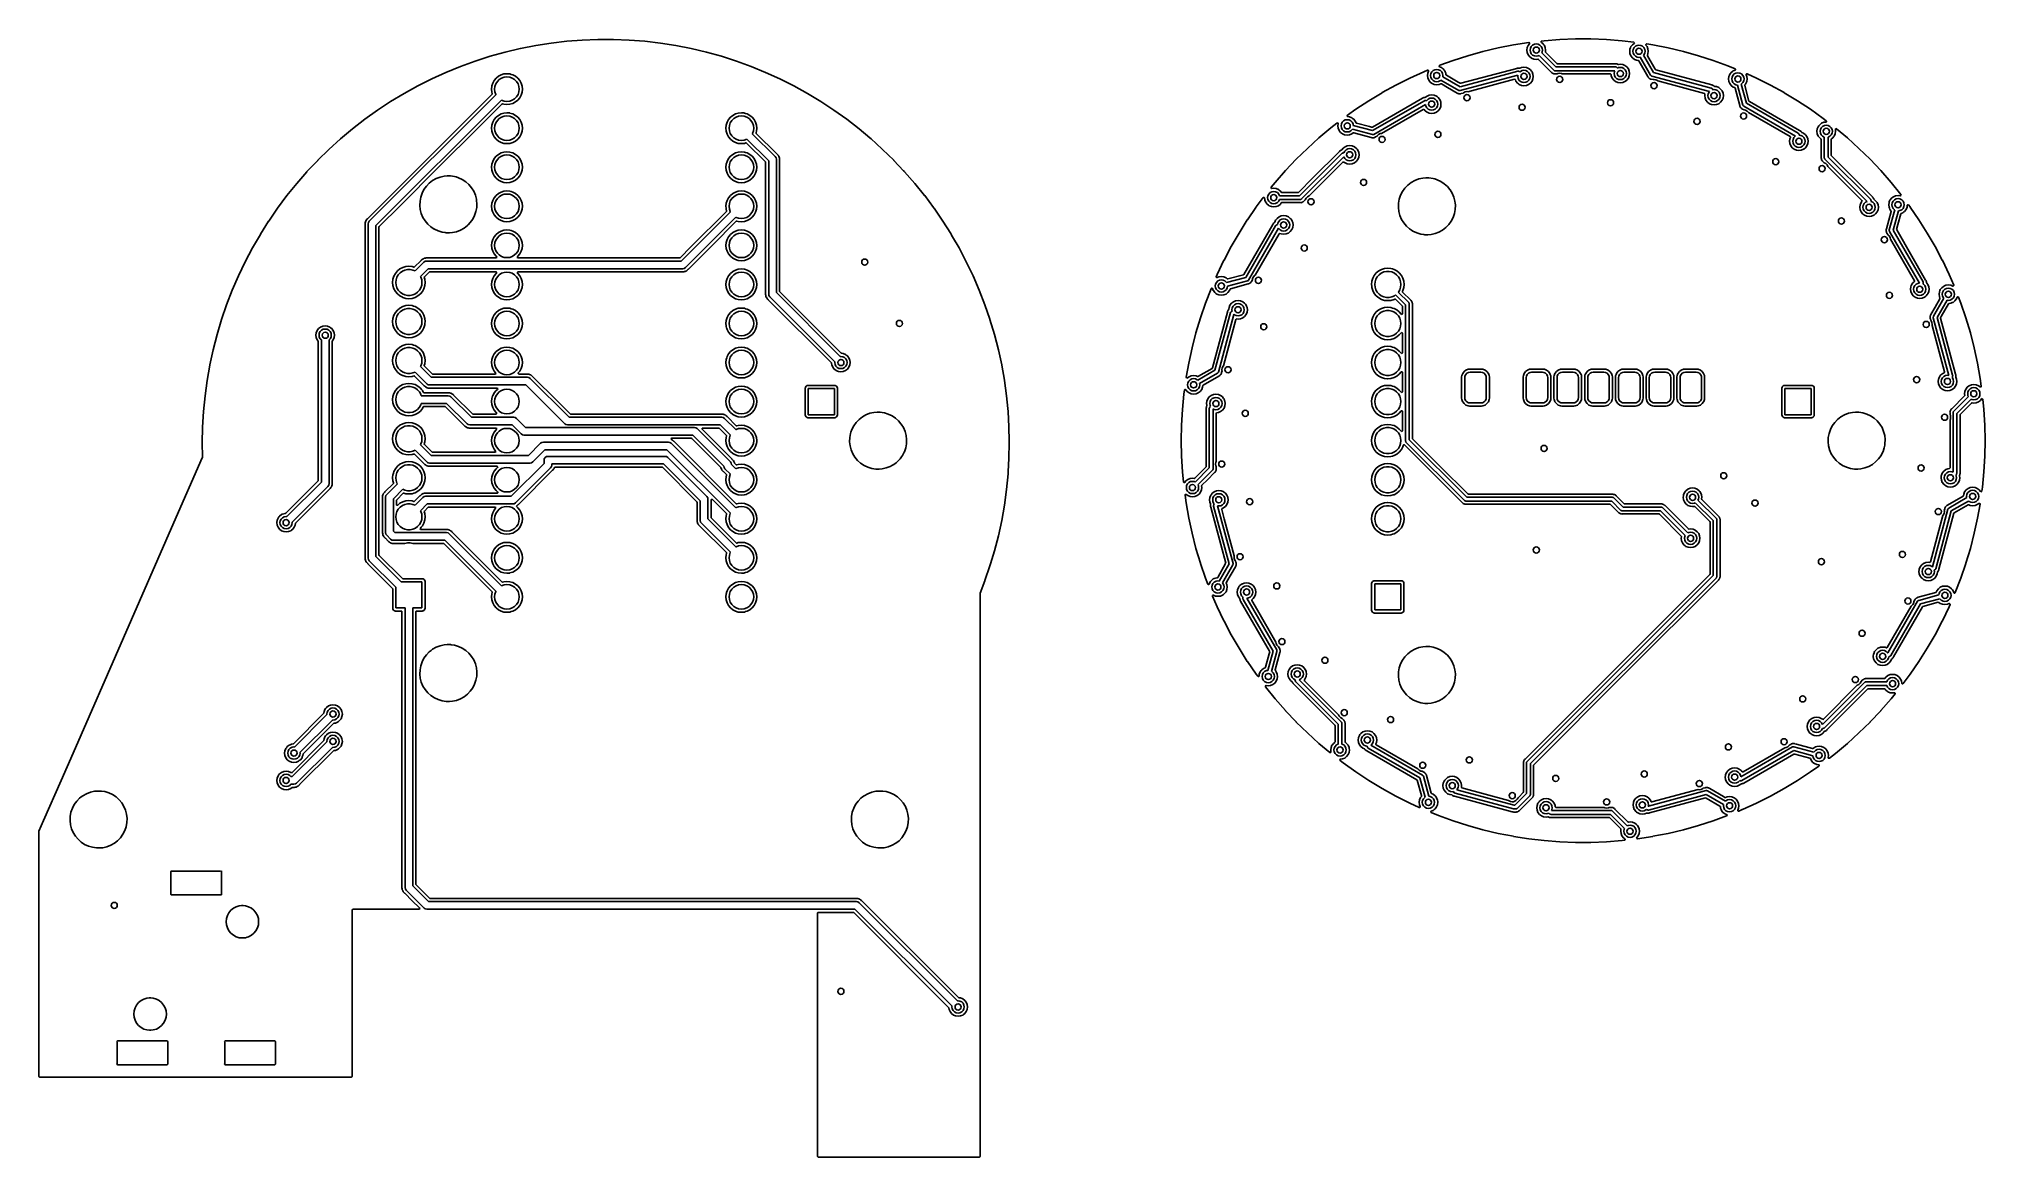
# Model space of a CAD drawing. Extents: x -3.95 to 1.03, y -1.83 to 1.03.
import ezdxf

# ---------------------------------------------------------------- set-up
doc = ezdxf.new("R2010")
doc.units = 0
doc.header["$MEASUREMENT"] = 0
doc.layers.add('BLACK', color=7, linetype='CONTINUOUS')

msp = doc.modelspace()

# ---------------------------------------------------------------- linework, layer by layer
at = {"layer": 'BLACK', "linetype": 'CONTINUOUS'}
for p, q in [((-2.7594, 0.9947), (-2.7205, 1.0039)), ((-2.7205, 1.0039), (-2.7204, 1.004)), ((-2.7204, 1.004), (-2.6812, 1.0117)), ((-2.6812, 1.0117), (-2.6811, 1.0117)), ((-2.6811, 1.0117), (-2.6416, 1.0179)), ((-2.6416, 1.0179), (-2.6415, 1.0179)), ((-2.6415, 1.0179), (-2.6018, 1.0225)), ((-2.6018, 1.0225), (-2.6017, 1.0225)), ((-2.6017, 1.0225), (-2.5619, 1.0256)), ((-2.5619, 1.0256), (-2.5618, 1.0256)), ((-2.5618, 1.0256), (-2.5219, 1.0272)), ((-2.5219, 1.0272), (-2.5218, 1.0272)), ((-2.5218, 1.0272), (-2.4818, 1.0272)), ((-2.4818, 1.0272), (-2.4817, 1.0272)), ((-2.4817, 1.0272), (-2.4418, 1.0256)), ((-2.4418, 1.0256), (-2.4417, 1.0256)), ((-2.4417, 1.0256), (-2.4019, 1.0225)), ((-2.4019, 1.0225), (-2.4018, 1.0225)), ((-2.4018, 1.0225), (-2.3621, 1.0179)), ((-2.3621, 1.0179), (-2.362, 1.0179)), ((-2.362, 1.0179), (-2.3225, 1.0117)), ((-2.3225, 1.0117), (-2.3224, 1.0117)), ((-2.3224, 1.0117), (-2.2832, 1.004)), ((-2.2832, 1.004), (-2.2831, 1.0039)), ((-2.2831, 1.0039), (-2.2442, 0.9947)), ((-0.2566, 0.9963), (-0.2178, 1.0055)), ((-0.2178, 1.0055), (-0.1787, 1.0131)), ((-0.2178, 1.0055), (-0.2178, 1.0055)), ((-0.1787, 1.0131), (-0.1786, 1.0132)), ((-0.1786, 1.0132), (-0.1393, 1.0193)), ((-0.143, 1.0062), (-0.1438, 1)), ((-0.1438, 1), (-0.143, 0.9938)), ((-0.1407, 1.0119), (-0.143, 1.0062)), ((-0.1373, 1.0163), (-0.1407, 1.0119)), ((-0.1393, 1.0193), (-0.1392, 1.0193)), ((-0.1392, 1.0193), (-0.1391, 1.0193)), ((-0.1391, 1.0193), (-0.1377, 1.0189)), ((-0.1377, 1.0189), (-0.1369, 1.0176)), ((-0.1369, 1.0176), (-0.1373, 1.0163)), ((-0.1357, 1), (-0.135, 1.0049)), ((-0.135, 0.9951), (-0.1357, 1)), ((-0.135, 1.0049), (-0.1327, 1.0093)), ((-0.1327, 1.0093), (-0.1293, 1.0127)), ((-0.1293, 1.0127), (-0.1249, 1.015)), ((-0.1249, 1.015), (-0.12, 1.0157)), ((-0.12, 1.0157), (-0.1151, 1.015)), ((-0.1151, 1.015), (-0.1107, 1.0127)), ((-0.1107, 1.0127), (-0.1073, 1.0093)), ((-0.1077, 1.021), (-0.1073, 1.0225)), ((-0.1069, 1.0198), (-0.1077, 1.021)), ((-0.1073, 1.0225), (-0.106, 1.0232)), ((-0.1073, 1.0093), (-0.105, 1.0049)), ((-0.1031, 1.0169), (-0.1069, 1.0198)), ((-0.106, 1.0232), (-0.0996, 1.0239)), ((-0.106, 1.0232), (-0.106, 1.0232)), ((-0.105, 1.0049), (-0.1043, 1)), ((-0.1043, 1), (-0.105, 0.9951)), ((-0.1003, 1.0131), (-0.1031, 1.0169)), ((-0.0993, 1.0119), (-0.1003, 1.0131)), ((-0.0996, 1.024), (-0.0599, 1.027)), ((-0.0996, 1.0239), (-0.0996, 1.024)), ((-0.0984, 1.0095), (-0.0993, 1.0119)), ((-0.097, 1.0062), (-0.0984, 1.0095)), ((-0.0962, 1), (-0.097, 1.0062)), ((-0.0967, 0.9959), (-0.0962, 1)), ((-0.0599, 1.027), (-0.0598, 1.0271)), ((-0.0598, 1.0271), (-0.02, 1.0286)), ((-0.02, 1.0286), (-0.0199, 1.0286)), ((-0.0199, 1.0286), (0.0199, 1.0286)), ((0.0199, 1.0286), (0.02, 1.0286)), ((0.02, 1.0286), (0.0598, 1.0271)), ((0.0598, 1.0271), (0.0599, 1.027)), ((0.0599, 1.027), (0.0996, 1.024)), ((0.0996, 1.024), (0.0996, 1.0239)), ((0.0996, 1.0239), (0.1293, 1.0205)), ((0.1199, 1.0032), (0.1191, 0.997)), ((0.1191, 0.997), (0.1199, 0.9908)), ((0.1208, 1.0055), (0.1199, 1.0032)), ((0.1223, 1.0089), (0.1208, 1.0055)), ((0.1246, 1.0119), (0.1223, 1.0089)), ((0.126, 1.0138), (0.1246, 1.0119)), ((0.1302, 1.017), (0.126, 1.0138)), ((0.1272, 0.997), (0.1279, 1.0018)), ((0.1279, 0.9921), (0.1272, 0.997)), ((0.1279, 1.0018), (0.1302, 1.0062)), ((0.1293, 1.0205), (0.1306, 1.0198)), ((0.131, 1.0184), (0.1302, 1.0171)), ((0.1302, 1.0171), (0.1302, 1.017)), ((0.1302, 1.0062), (0.1337, 1.0097)), ((0.1306, 1.0198), (0.131, 1.0184)), ((0.1337, 1.0097), (0.138, 1.012)), ((0.138, 1.012), (0.1429, 1.0127)), ((0.1429, 1.0127), (0.1478, 1.012)), ((0.1478, 1.012), (0.1522, 1.0097)), ((0.1522, 1.0097), (0.1556, 1.0062)), ((0.1556, 1.0062), (0.1579, 1.0018)), ((0.1579, 1.0018), (0.1587, 0.997)), ((0.1587, 0.997), (0.1579, 0.9921)), ((0.1603, 1.014), (0.1611, 1.0153)), ((0.1607, 1.0126), (0.1603, 1.014)), ((0.1636, 1.0089), (0.1607, 1.0126)), ((0.1611, 1.0153), (0.1625, 1.0157)), ((0.1625, 1.0157), (0.1626, 1.0157)), ((0.1626, 1.0157), (0.1786, 1.0132)), ((0.1659, 1.0032), (0.1636, 1.0089)), ((0.1668, 0.997), (0.1659, 1.0032)), ((0.1659, 0.9908), (0.1668, 0.997)), ((0.1786, 1.0132), (0.1787, 1.0131)), ((0.1787, 1.0131), (0.2178, 1.0055)), ((0.2178, 1.0055), (0.2178, 1.0055)), ((0.2178, 1.0055), (0.2566, 0.9963)), ((-2.9108, 0.9429), (-2.8738, 0.958)), ((-2.8738, 0.958), (-2.8737, 0.9581)), ((-2.8737, 0.9581), (-2.8362, 0.9717)), ((-2.8362, 0.9717), (-2.8361, 0.9718)), ((-2.8361, 0.9718), (-2.798, 0.984)), ((-2.798, 0.984), (-2.7594, 0.9947)), ((-2.798, 0.984), (-2.798, 0.984)), ((-2.7594, 0.9947), (-2.7594, 0.9947)), ((-2.2442, 0.9947), (-2.2442, 0.9947)), ((-2.2442, 0.9947), (-2.2056, 0.984)), ((-2.2056, 0.984), (-2.2056, 0.984)), ((-2.2056, 0.984), (-2.1675, 0.9718)), ((-2.1675, 0.9718), (-2.1674, 0.9717)), ((-2.1674, 0.9717), (-2.1299, 0.9581)), ((-2.1299, 0.9581), (-2.1298, 0.958)), ((-2.1298, 0.958), (-2.0928, 0.9429)), ((-0.4074, 0.9447), (-0.3983, 0.9484)), ((-0.3983, 0.9484), (-0.3968, 0.9484)), ((-0.3968, 0.9484), (-0.3957, 0.9474)), ((-0.3957, 0.9474), (-0.3958, 0.9459)), ((-0.3875, 0.9441), (-0.384, 0.9476)), ((-0.384, 0.9476), (-0.3796, 0.9498)), ((-0.3796, 0.9498), (-0.3747, 0.9506)), ((-0.3747, 0.9506), (-0.3699, 0.9498)), ((-0.3699, 0.9498), (-0.3655, 0.9476)), ((-0.3683, 0.9599), (-0.3673, 0.9609)), ((-0.3683, 0.9584), (-0.3683, 0.9599)), ((-0.3673, 0.9574), (-0.3683, 0.9584)), ((-0.3673, 0.9609), (-0.3672, 0.961)), ((-0.3628, 0.9555), (-0.3673, 0.9574)), ((-0.3672, 0.961), (-0.3331, 0.9734)), ((-0.3655, 0.9476), (-0.362, 0.9441)), ((-0.3609, 0.9541), (-0.3628, 0.9555)), ((-0.3579, 0.9517), (-0.3609, 0.9541)), ((-0.3554, 0.9485), (-0.3579, 0.9517)), ((-0.3541, 0.9468), (-0.3554, 0.9485)), ((-0.3532, 0.9447), (-0.3541, 0.9468)), ((-0.3331, 0.9734), (-0.333, 0.9734)), ((-0.333, 0.9734), (-0.2951, 0.9856)), ((-0.1701, 0.9532), (-0.3133, 0.9149)), ((-0.2951, 0.9856), (-0.295, 0.9856)), ((-0.295, 0.9856), (-0.2567, 0.9963)), ((-0.2567, 0.9963), (-0.2566, 0.9963)), ((-0.17, 0.9533), (-0.1701, 0.9532)), ((-0.1687, 0.9537), (-0.17, 0.9533)), ((-0.1684, 0.9538), (-0.1687, 0.9537)), ((-0.1668, 0.9538), (-0.1684, 0.9538)), ((-0.1667, 0.9538), (-0.1668, 0.9538)), ((-0.1651, 0.954), (-0.1667, 0.9538)), ((-0.1647, 0.9539), (-0.1651, 0.954)), ((-0.1651, 0.954), (-0.1651, 0.954)), ((-0.1651, 0.954), (-0.1651, 0.954)), ((-0.1642, 0.9538), (-0.1647, 0.9539)), ((-0.1639, 0.9538), (-0.1642, 0.9538)), ((-0.1636, 0.9537), (-0.1639, 0.9538)), ((-0.1622, 0.9537), (-0.1636, 0.9537)), ((-0.1577, 0.9556), (-0.1622, 0.9537)), ((-0.1608, 0.9453), (-0.1564, 0.9475)), ((-0.1515, 0.9564), (-0.1577, 0.9556)), ((-0.1564, 0.9475), (-0.1515, 0.9483)), ((-0.1454, 0.9556), (-0.1515, 0.9564)), ((-0.1515, 0.9483), (-0.1467, 0.9475)), ((-0.1467, 0.9475), (-0.1423, 0.9453)), ((-0.1396, 0.9532), (-0.1454, 0.9556)), ((-0.143, 0.9938), (-0.1407, 0.9881)), ((-0.1407, 0.9881), (-0.1407, 0.9881)), ((-0.1407, 0.9881), (-0.1369, 0.9831)), ((-0.1379, 0.9519), (-0.1396, 0.9532)), ((-0.1347, 0.9494), (-0.1379, 0.9519)), ((-0.1369, 0.9831), (-0.1329, 0.9801)), ((-0.1327, 0.9907), (-0.135, 0.9951)), ((-0.132, 0.9459), (-0.1347, 0.9494)), ((-0.1329, 0.9801), (-0.1319, 0.9793)), ((-0.1293, 0.9873), (-0.1327, 0.9907)), ((-0.1319, 0.9793), (-0.1262, 0.977)), ((-0.1249, 0.985), (-0.1293, 0.9873)), ((-0.1262, 0.977), (-0.12, 0.9762)), ((-0.12, 0.9843), (-0.1249, 0.985)), ((-0.1151, 0.985), (-0.12, 0.9843)), ((-0.12, 0.9762), (-0.1159, 0.9767)), ((-0.12, 0.9762), (-0.12, 0.9762)), ((-0.1159, 0.9767), (-0.1145, 0.9763)), ((-0.113, 0.9861), (-0.1151, 0.985)), ((-0.1145, 0.9763), (-0.1143, 0.9761)), ((-0.1143, 0.9761), (-0.0815, 0.9434)), ((-0.0754, 0.9485), (-0.113, 0.9861)), ((-0.105, 0.9951), (-0.1061, 0.993)), ((-0.1061, 0.993), (-0.0699, 0.9569)), ((-0.0967, 0.9956), (-0.0967, 0.9959)), ((-0.0961, 0.9943), (-0.0967, 0.9956)), ((-0.0672, 0.9653), (-0.0961, 0.9943)), ((-0.0744, 0.9479), (-0.0754, 0.9485)), ((-0.0734, 0.9472), (-0.0744, 0.9479)), ((-0.0731, 0.9472), (-0.0734, 0.9472)), ((-0.073, 0.9472), (-0.0731, 0.9472)), ((-0.0728, 0.9472), (-0.073, 0.9472)), ((-0.072, 0.947), (-0.0728, 0.9472)), ((0.081, 0.947), (-0.072, 0.947)), ((-0.0699, 0.9569), (0.083, 0.9569)), ((-0.0659, 0.9648), (-0.0672, 0.9653)), ((0.0824, 0.9648), (-0.0659, 0.9648)), ((0.08, 0.9449), (0.0811, 0.947)), ((0.0811, 0.947), (0.081, 0.947)), ((0.0826, 0.9648), (0.0824, 0.9648)), ((0.0842, 0.9649), (0.0826, 0.9648)), ((0.083, 0.9569), (0.0839, 0.9568)), ((0.0839, 0.9568), (0.0841, 0.9568)), ((0.0841, 0.9568), (0.0842, 0.9567)), ((0.0857, 0.9645), (0.0842, 0.9649)), ((0.0842, 0.9567), (0.0844, 0.9567)), ((0.0844, 0.9567), (0.0854, 0.956)), ((0.0854, 0.956), (0.0865, 0.9554)), ((0.0859, 0.9645), (0.0857, 0.9645)), ((0.0875, 0.9642), (0.0859, 0.9645)), ((0.0865, 0.9554), (0.088, 0.9539)), ((0.0878, 0.964), (0.0875, 0.9642)), ((0.0882, 0.9638), (0.0878, 0.964)), ((0.088, 0.9539), (0.0901, 0.955)), ((0.0885, 0.9638), (0.0882, 0.9638)), ((0.0888, 0.9635), (0.0885, 0.9638)), ((0.0902, 0.9632), (0.0888, 0.9635)), ((0.0901, 0.955), (0.095, 0.9557)), ((0.095, 0.9638), (0.0902, 0.9632)), ((0.1012, 0.963), (0.095, 0.9638)), ((0.095, 0.9557), (0.0999, 0.955)), ((0.0999, 0.955), (0.1043, 0.9527)), ((0.1069, 0.9607), (0.1012, 0.963)), ((0.1043, 0.9527), (0.1077, 0.9493)), ((0.1119, 0.9569), (0.1069, 0.9607)), ((0.1077, 0.9493), (0.11, 0.9449)), ((0.1157, 0.9519), (0.1119, 0.9569)), ((0.118, 0.9462), (0.1157, 0.9519)), ((0.1199, 0.9908), (0.121, 0.9881)), ((0.121, 0.9881), (0.1222, 0.9853)), ((0.1222, 0.9853), (0.1223, 0.9851)), ((0.1223, 0.9851), (0.126, 0.9801)), ((0.126, 0.9801), (0.131, 0.9763)), ((0.1302, 0.9877), (0.1279, 0.9921)), ((0.1337, 0.9842), (0.1302, 0.9877)), ((0.131, 0.9763), (0.131, 0.9763)), ((0.131, 0.9763), (0.131, 0.9763)), ((0.131, 0.9763), (0.1314, 0.9762)), ((0.1314, 0.9762), (0.1367, 0.974)), ((0.138, 0.982), (0.1337, 0.9842)), ((0.1367, 0.974), (0.1409, 0.9734)), ((0.1429, 0.9812), (0.138, 0.982)), ((0.1409, 0.9734), (0.1421, 0.9727)), ((0.1421, 0.9727), (0.1423, 0.9725)), ((0.1423, 0.9725), (0.1655, 0.9323)), ((0.146, 0.9817), (0.1429, 0.9812)), ((0.1726, 0.9357), (0.146, 0.9817)), ((0.1556, 0.9877), (0.1546, 0.9866)), ((0.1546, 0.9866), (0.1801, 0.9424)), ((0.1579, 0.9921), (0.1556, 0.9877)), ((0.1643, 0.9867), (0.1644, 0.987)), ((0.1645, 0.9853), (0.1643, 0.9867)), ((0.1644, 0.987), (0.1659, 0.9908)), ((0.1843, 0.9509), (0.1645, 0.9853)), ((0.1849, 0.9499), (0.1843, 0.9509)), ((0.1861, 0.949), (0.1849, 0.9499)), ((0.3293, 0.9106), (0.1861, 0.949)), ((0.2566, 0.9963), (0.2567, 0.9963)), ((0.2567, 0.9963), (0.295, 0.9856)), ((0.295, 0.9856), (0.2951, 0.9856)), ((0.2951, 0.9856), (0.333, 0.9734)), ((0.333, 0.9734), (0.3331, 0.9734)), ((0.3331, 0.9734), (0.3705, 0.9598)), ((0.3705, 0.9598), (0.3706, 0.9597)), ((0.3706, 0.9597), (0.3889, 0.9522)), ((0.3842, 0.9467), (0.3823, 0.9452)), ((0.389, 0.9487), (0.3842, 0.9467)), ((0.3889, 0.9522), (0.39, 0.9512)), ((0.39, 0.9497), (0.389, 0.9487)), ((0.39, 0.9512), (0.39, 0.9497)), ((-3.0181, 0.889), (-2.9831, 0.9083)), ((-2.9831, 0.9084), (-2.9473, 0.9263)), ((-2.9831, 0.9083), (-2.9831, 0.9084)), ((-2.9473, 0.9263), (-2.9109, 0.9429)), ((-2.9473, 0.9263), (-2.9473, 0.9263)), ((-2.9109, 0.9429), (-2.9108, 0.9429)), ((-2.7935, 0.9077), (-2.7943, 0.9)), ((-2.7943, 0.9), (-2.7935, 0.8923)), ((-2.7934, 0.9084), (-2.7935, 0.9077)), ((-2.7913, 0.9151), (-2.7934, 0.9084)), ((-2.7876, 0.922), (-2.7913, 0.9151)), ((-2.7827, 0.928), (-2.7876, 0.922)), ((-2.7862, 0.9), (-2.7854, 0.907)), ((-2.7854, 0.893), (-2.7862, 0.9)), ((-2.7854, 0.907), (-2.7831, 0.9137)), ((-2.7831, 0.9137), (-2.7793, 0.9196)), ((-2.7767, 0.9329), (-2.7827, 0.928)), ((-2.7793, 0.9196), (-2.7744, 0.9246)), ((-2.7699, 0.9366), (-2.7767, 0.9329)), ((-2.7744, 0.9246), (-2.7684, 0.9284)), ((-2.7624, 0.9388), (-2.7699, 0.9366)), ((-2.7684, 0.9284), (-2.7617, 0.9307)), ((-2.7547, 0.9396), (-2.7624, 0.9388)), ((-2.7617, 0.9307), (-2.7547, 0.9315)), ((-2.7478, 0.9389), (-2.7547, 0.9396)), ((-2.7547, 0.9315), (-2.7477, 0.9307)), ((-2.747, 0.9388), (-2.7478, 0.9389)), ((-2.7477, 0.9307), (-2.7411, 0.9284)), ((-2.7438, 0.9378), (-2.747, 0.9388)), ((-2.7396, 0.9366), (-2.7438, 0.9378)), ((-2.7411, 0.9284), (-2.7351, 0.9246)), ((-2.7327, 0.9329), (-2.7396, 0.9366)), ((-2.7396, 0.9366), (-2.7396, 0.9366)), ((-2.7351, 0.9246), (-2.7301, 0.9196)), ((-2.7267, 0.928), (-2.7327, 0.9329)), ((-2.7301, 0.9196), (-2.7264, 0.9137)), ((-2.7218, 0.922), (-2.7267, 0.928)), ((-2.7264, 0.9137), (-2.724, 0.907)), ((-2.724, 0.907), (-2.7232, 0.9)), ((-2.7232, 0.9), (-2.724, 0.893)), ((-2.7182, 0.9151), (-2.7218, 0.922)), ((-2.7159, 0.9077), (-2.7182, 0.9151)), ((-2.7151, 0.9), (-2.7159, 0.9077)), ((-2.7159, 0.8923), (-2.7151, 0.9)), ((-2.0928, 0.9429), (-2.0927, 0.9429)), ((-2.0927, 0.9429), (-2.0563, 0.9263)), ((-2.0563, 0.9263), (-2.0563, 0.9263)), ((-2.0563, 0.9263), (-2.0458, 0.921)), ((-2.0458, 0.921), (-2.0205, 0.9084)), ((-2.0205, 0.9084), (-2.0205, 0.9083)), ((-2.0205, 0.9083), (-1.9855, 0.889)), ((-0.5144, 0.891), (-0.4795, 0.9102)), ((-0.4795, 0.9102), (-0.4794, 0.9102)), ((-0.4794, 0.9102), (-0.4438, 0.9281)), ((-0.4438, 0.9282), (-0.4075, 0.9446)), ((-0.4438, 0.9281), (-0.4438, 0.9282)), ((-0.4075, 0.9446), (-0.4074, 0.9447)), ((-0.3978, 0.941), (-0.3986, 0.9349)), ((-0.3986, 0.9349), (-0.3978, 0.9287)), ((-0.3958, 0.9459), (-0.3978, 0.941)), ((-0.3978, 0.9287), (-0.3954, 0.9229)), ((-0.3954, 0.9229), (-0.3954, 0.9229)), ((-0.3954, 0.9229), (-0.3916, 0.918)), ((-0.3916, 0.918), (-0.3886, 0.9157)), ((-0.3905, 0.9349), (-0.3897, 0.9397)), ((-0.3897, 0.93), (-0.3905, 0.9349)), ((-0.3897, 0.9397), (-0.3875, 0.9441)), ((-0.3875, 0.9256), (-0.3897, 0.93)), ((-0.3886, 0.9157), (-0.3867, 0.9142)), ((-0.384, 0.9221), (-0.3875, 0.9256)), ((-0.3867, 0.9142), (-0.3811, 0.9119)), ((-0.3796, 0.9199), (-0.384, 0.9221)), ((-0.3811, 0.9119), (-0.3809, 0.9118)), ((-0.3809, 0.9118), (-0.3747, 0.911)), ((-0.3747, 0.9191), (-0.3796, 0.9199)), ((-0.3699, 0.9199), (-0.3747, 0.9191)), ((-0.3747, 0.911), (-0.3686, 0.9118)), ((-0.3655, 0.9221), (-0.3699, 0.9199)), ((-0.3686, 0.9118), (-0.3647, 0.9134)), ((-0.3644, 0.9232), (-0.3655, 0.9221)), ((-0.3647, 0.9134), (-0.3632, 0.9134)), ((-0.3184, 0.8966), (-0.3644, 0.9232)), ((-0.3632, 0.9134), (-0.363, 0.9133)), ((-0.363, 0.9133), (-0.347, 0.904)), ((-0.362, 0.9441), (-0.3598, 0.9397)), ((-0.3598, 0.9397), (-0.359, 0.9349)), ((-0.359, 0.9349), (-0.3595, 0.9317)), ((-0.3595, 0.9317), (-0.3152, 0.9062)), ((-0.3517, 0.941), (-0.3532, 0.9447)), ((-0.3512, 0.9369), (-0.3517, 0.941)), ((-0.3511, 0.9367), (-0.3512, 0.9369)), ((-0.3502, 0.9355), (-0.3511, 0.9367)), ((-0.3199, 0.918), (-0.3502, 0.9355)), ((-0.347, 0.904), (-0.3229, 0.8901)), ((-0.3148, 0.9151), (-0.3199, 0.918)), ((-0.3152, 0.9062), (-0.1675, 0.9458)), ((-0.3133, 0.9149), (-0.3148, 0.9151)), ((-0.1669, 0.9357), (-0.3146, 0.8962)), ((-0.2948, 0.8933), (-0.1759, 0.9252)), ((-0.1759, 0.9252), (-0.1744, 0.925)), ((-0.1744, 0.925), (-0.1736, 0.924)), ((-0.1736, 0.924), (-0.1722, 0.9206)), ((-0.1722, 0.9206), (-0.1722, 0.9206)), ((-0.1722, 0.9206), (-0.1684, 0.9157)), ((-0.1684, 0.9157), (-0.1654, 0.9134)), ((-0.1675, 0.9458), (-0.1666, 0.9459)), ((-0.1673, 0.9326), (-0.1668, 0.9357)), ((-0.1665, 0.9277), (-0.1673, 0.9326)), ((-0.1668, 0.9357), (-0.1669, 0.9357)), ((-0.1666, 0.9459), (-0.1664, 0.9459)), ((-0.1643, 0.9233), (-0.1665, 0.9277)), ((-0.1664, 0.9459), (-0.1663, 0.9459)), ((-0.1663, 0.9459), (-0.1661, 0.9459)), ((-0.1661, 0.9459), (-0.1649, 0.9456)), ((-0.1654, 0.9134), (-0.1635, 0.9119)), ((-0.1649, 0.9456), (-0.1637, 0.9453)), ((-0.1608, 0.9198), (-0.1643, 0.9233)), ((-0.1637, 0.9453), (-0.1619, 0.9442)), ((-0.1635, 0.9119), (-0.1577, 0.9095)), ((-0.1619, 0.9442), (-0.1608, 0.9453)), ((-0.1564, 0.9176), (-0.1608, 0.9198)), ((-0.1577, 0.9095), (-0.1515, 0.9087)), ((-0.1515, 0.9168), (-0.1564, 0.9176)), ((-0.1467, 0.9176), (-0.1515, 0.9168)), ((-0.1515, 0.9087), (-0.1454, 0.9095)), ((-0.1515, 0.9087), (-0.1515, 0.9087)), ((-0.1423, 0.9198), (-0.1467, 0.9176)), ((-0.1454, 0.9095), (-0.1396, 0.9119)), ((-0.1423, 0.9453), (-0.1388, 0.9418)), ((-0.1388, 0.9233), (-0.1423, 0.9198)), ((-0.1396, 0.9119), (-0.1347, 0.9157)), ((-0.1388, 0.9418), (-0.1366, 0.9374)), ((-0.1366, 0.9277), (-0.1388, 0.9233)), ((-0.1366, 0.9374), (-0.1358, 0.9326)), ((-0.1358, 0.9326), (-0.1366, 0.9277)), ((-0.1347, 0.9157), (-0.1309, 0.9206)), ((-0.1309, 0.9445), (-0.132, 0.9459)), ((-0.1285, 0.9387), (-0.1309, 0.9445)), ((-0.1309, 0.9206), (-0.1285, 0.9264)), ((-0.1277, 0.9326), (-0.1285, 0.9387)), ((-0.1285, 0.9264), (-0.1277, 0.9326)), ((-0.0815, 0.9434), (-0.0814, 0.9432)), ((-0.0814, 0.9432), (-0.0803, 0.942)), ((-0.0803, 0.942), (-0.0797, 0.9416)), ((-0.0797, 0.9416), (-0.0789, 0.9412)), ((-0.0789, 0.9412), (-0.0788, 0.9411)), ((-0.0788, 0.9411), (-0.0775, 0.9402)), ((-0.0775, 0.9402), (-0.0775, 0.9402)), ((-0.0775, 0.9402), (-0.0775, 0.9402)), ((-0.0775, 0.9402), (-0.0772, 0.9401)), ((-0.0772, 0.9401), (-0.0767, 0.9399)), ((-0.0767, 0.9399), (-0.0764, 0.9397)), ((-0.0764, 0.9397), (-0.0748, 0.9395)), ((-0.0748, 0.9395), (-0.0747, 0.9394)), ((-0.0747, 0.9394), (-0.0731, 0.939)), ((-0.0731, 0.939), (-0.0716, 0.9391)), ((-0.0716, 0.9391), (-0.0715, 0.9391)), ((-0.0715, 0.9391), (-0.0713, 0.9392)), ((-0.0713, 0.9392), (-0.0665, 0.9392)), ((-0.0665, 0.9392), (-0.0649, 0.94)), ((-0.0649, 0.94), (-0.06, 0.9407)), ((-0.06, 0.9407), (-0.0551, 0.94)), ((-0.0551, 0.94), (-0.0535, 0.9392)), ((-0.0535, 0.9392), (0.0696, 0.9392)), ((0.0696, 0.9392), (0.0709, 0.9386)), ((0.0709, 0.9386), (0.0715, 0.9375)), ((0.0715, 0.9375), (0.072, 0.9338)), ((0.072, 0.9338), (0.0743, 0.9281)), ((0.0743, 0.9281), (0.0743, 0.9281)), ((0.0743, 0.9281), (0.0781, 0.9231)), ((0.0781, 0.9231), (0.0831, 0.9193)), ((0.0793, 0.94), (0.08, 0.9449)), ((0.08, 0.9351), (0.0793, 0.94)), ((0.0823, 0.9307), (0.08, 0.9351)), ((0.0857, 0.9273), (0.0823, 0.9307)), ((0.0831, 0.9193), (0.0888, 0.917)), ((0.0901, 0.925), (0.0857, 0.9273)), ((0.0888, 0.917), (0.095, 0.9162)), ((0.095, 0.9243), (0.0901, 0.925)), ((0.0999, 0.925), (0.095, 0.9243)), ((0.095, 0.9162), (0.1012, 0.917)), ((0.095, 0.9162), (0.095, 0.9162)), ((0.1043, 0.9273), (0.0999, 0.925)), ((0.1012, 0.917), (0.1069, 0.9193)), ((0.1077, 0.9307), (0.1043, 0.9273)), ((0.1069, 0.9193), (0.1086, 0.9206)), ((0.11, 0.9351), (0.1077, 0.9307)), ((0.1086, 0.9206), (0.1119, 0.9231)), ((0.11, 0.9449), (0.1107, 0.94)), ((0.1107, 0.94), (0.11, 0.9351)), ((0.1119, 0.9231), (0.1152, 0.9275)), ((0.1152, 0.9275), (0.1157, 0.9281)), ((0.1157, 0.9281), (0.118, 0.9338)), ((0.1188, 0.94), (0.118, 0.9462)), ((0.118, 0.9338), (0.1188, 0.94)), ((0.1655, 0.9323), (0.1655, 0.9322)), ((0.1655, 0.9322), (0.1662, 0.9307)), ((0.1662, 0.9307), (0.1674, 0.9296)), ((0.1674, 0.9296), (0.1675, 0.9294)), ((0.1675, 0.9294), (0.1681, 0.9287)), ((0.1681, 0.9287), (0.1685, 0.9282)), ((0.1685, 0.9282), (0.1688, 0.928)), ((0.1688, 0.928), (0.1692, 0.9277)), ((0.1692, 0.9277), (0.1694, 0.9275)), ((0.1694, 0.9275), (0.1709, 0.9268)), ((0.1709, 0.9268), (0.171, 0.9267)), ((0.171, 0.9267), (0.1724, 0.9259)), ((0.1724, 0.9259), (0.174, 0.9256)), ((0.1735, 0.9349), (0.1726, 0.9357)), ((0.1743, 0.934), (0.1735, 0.9349)), ((0.174, 0.9256), (0.1742, 0.9256)), ((0.1742, 0.9256), (0.1789, 0.9244)), ((0.1745, 0.9339), (0.1743, 0.934)), ((0.1746, 0.9338), (0.1745, 0.9339)), ((0.1748, 0.9337), (0.1746, 0.9338)), ((0.1756, 0.9334), (0.1748, 0.9337)), ((0.3233, 0.8938), (0.1756, 0.9334)), ((0.1789, 0.9244), (0.1815, 0.9248)), ((0.1801, 0.9424), (0.3279, 0.9028)), ((0.1815, 0.9248), (0.1863, 0.924)), ((0.1863, 0.924), (0.1907, 0.9218)), ((0.1907, 0.9218), (0.1915, 0.921)), ((0.1915, 0.921), (0.3103, 0.8891)), ((0.3279, 0.9028), (0.3287, 0.9024)), ((0.3287, 0.9024), (0.3288, 0.9024)), ((0.3288, 0.9024), (0.3289, 0.9023)), ((0.3289, 0.9023), (0.3292, 0.9022)), ((0.3292, 0.9022), (0.33, 0.9013)), ((0.3294, 0.9105), (0.3293, 0.9106)), ((0.331, 0.9103), (0.3294, 0.9105)), ((0.33, 0.9013), (0.3309, 0.9005)), ((0.3309, 0.9005), (0.3319, 0.8986)), ((0.3324, 0.9095), (0.331, 0.9103)), ((0.3319, 0.8986), (0.3351, 0.8991)), ((0.3326, 0.9094), (0.3324, 0.9095)), ((0.3341, 0.9087), (0.3326, 0.9094)), ((0.3343, 0.9085), (0.3341, 0.9087)), ((0.3347, 0.9082), (0.3343, 0.9085)), ((0.335, 0.908), (0.3347, 0.9082)), ((0.3352, 0.9077), (0.335, 0.908)), ((0.3351, 0.8991), (0.3399, 0.8984)), ((0.3364, 0.907), (0.3352, 0.9077)), ((0.3412, 0.9064), (0.3364, 0.907)), ((0.3399, 0.8984), (0.3443, 0.8961)), ((0.347, 0.904), (0.3412, 0.9064)), ((0.3519, 0.9002), (0.347, 0.904)), ((0.3557, 0.8953), (0.3519, 0.9002)), ((0.373, 0.9322), (0.3722, 0.926)), ((0.3722, 0.926), (0.373, 0.9199)), ((0.3746, 0.936), (0.373, 0.9322)), ((0.373, 0.9199), (0.3738, 0.918)), ((0.3738, 0.918), (0.3754, 0.9142)), ((0.3754, 0.9379), (0.3746, 0.936)), ((0.3766, 0.9394), (0.3754, 0.9379)), ((0.3754, 0.9142), (0.3754, 0.9141)), ((0.3754, 0.9141), (0.3792, 0.9092)), ((0.3792, 0.9429), (0.3766, 0.9394)), ((0.3823, 0.9452), (0.3792, 0.9429)), ((0.3792, 0.9092), (0.3842, 0.9054)), ((0.3803, 0.926), (0.3811, 0.9309)), ((0.3811, 0.9212), (0.3803, 0.926)), ((0.3811, 0.9309), (0.3833, 0.9353)), ((0.3833, 0.9168), (0.3811, 0.9212)), ((0.3833, 0.9353), (0.3868, 0.9388)), ((0.3868, 0.9133), (0.3833, 0.9168)), ((0.3842, 0.9054), (0.388, 0.9038)), ((0.3868, 0.9388), (0.3912, 0.941)), ((0.3912, 0.911), (0.3868, 0.9133)), ((0.388, 0.9038), (0.389, 0.9027)), ((0.389, 0.9027), (0.3891, 0.9025)), ((0.3891, 0.9025), (0.4011, 0.8577)), ((0.3912, 0.941), (0.3961, 0.9418)), ((0.3952, 0.9104), (0.3912, 0.911)), ((0.4089, 0.8591), (0.3952, 0.9104)), ((0.3961, 0.9418), (0.4009, 0.941)), ((0.4009, 0.941), (0.4053, 0.9388)), ((0.4053, 0.9133), (0.4047, 0.913)), ((0.4047, 0.913), (0.4179, 0.8637)), ((0.4053, 0.9388), (0.4088, 0.9353)), ((0.4088, 0.9168), (0.4053, 0.9133)), ((0.4088, 0.9353), (0.4111, 0.9309)), ((0.4111, 0.9212), (0.4088, 0.9168)), ((0.4111, 0.9309), (0.4118, 0.926)), ((0.4118, 0.926), (0.4111, 0.9212)), ((0.4139, 0.9091), (0.4141, 0.9106)), ((0.4245, 0.8696), (0.4139, 0.9091)), ((0.4141, 0.9106), (0.4142, 0.9108)), ((0.4142, 0.9108), (0.4153, 0.9123)), ((0.4153, 0.9123), (0.4167, 0.9141)), ((0.4167, 0.9141), (0.4191, 0.9199)), ((0.4173, 0.938), (0.4184, 0.939)), ((0.4173, 0.9365), (0.4173, 0.938)), ((0.4191, 0.9322), (0.4173, 0.9365)), ((0.4184, 0.939), (0.4198, 0.939)), ((0.4199, 0.926), (0.4191, 0.9322)), ((0.4191, 0.9199), (0.4199, 0.926)), ((0.4198, 0.939), (0.4199, 0.939)), ((0.4199, 0.939), (0.4438, 0.9282)), ((0.4438, 0.9282), (0.4438, 0.9281)), ((0.4438, 0.9281), (0.4794, 0.9102)), ((0.4794, 0.9102), (0.4795, 0.9102)), ((0.4795, 0.9102), (0.5144, 0.891)), ((-2.793, 0.8868), (-3.1118, 0.568)), ((-3.107, 0.5617), (-2.7828, 0.8858)), ((-2.7689, 0.8719), (-3.0902, 0.5506)), ((-3.0859, 0.8463), (-3.0525, 0.8683)), ((-3.0525, 0.8683), (-3.0524, 0.8683)), ((-3.0524, 0.8683), (-3.0182, 0.889)), ((-3.0182, 0.889), (-3.0181, 0.889)), ((-2.8296, 0.8), (-2.7679, 0.8618)), ((-2.7935, 0.8923), (-2.7935, 0.8923)), ((-2.7935, 0.8923), (-2.7925, 0.889)), ((-2.7926, 0.8873), (-2.793, 0.8868)), ((-2.7925, 0.8888), (-2.7926, 0.8873)), ((-2.7925, 0.889), (-2.7925, 0.8888)), ((-2.7831, 0.8863), (-2.7854, 0.893)), ((-2.7828, 0.8858), (-2.7831, 0.8863)), ((-2.7684, 0.8716), (-2.7689, 0.8719)), ((-2.7617, 0.8693), (-2.7684, 0.8716)), ((-2.7679, 0.8618), (-2.7665, 0.8623)), ((-2.7665, 0.8623), (-2.766, 0.8622)), ((-2.766, 0.8622), (-2.7624, 0.8612)), ((-2.7624, 0.8612), (-2.7547, 0.8604)), ((-2.7547, 0.8685), (-2.7617, 0.8693)), ((-2.7477, 0.8693), (-2.7547, 0.8685)), ((-2.7547, 0.8604), (-2.747, 0.8612)), ((-2.7547, 0.8604), (-2.7547, 0.8604)), ((-2.7411, 0.8716), (-2.7477, 0.8693)), ((-2.747, 0.8612), (-2.7396, 0.8634)), ((-2.7351, 0.8754), (-2.7411, 0.8716)), ((-2.7396, 0.8634), (-2.7327, 0.8671)), ((-2.7301, 0.8804), (-2.7351, 0.8754)), ((-2.7327, 0.8671), (-2.7267, 0.872)), ((-2.7264, 0.8863), (-2.7301, 0.8804)), ((-2.7267, 0.872), (-2.7218, 0.878)), ((-2.724, 0.893), (-2.7264, 0.8863)), ((-2.7218, 0.878), (-2.7182, 0.8849)), ((-2.7182, 0.8849), (-2.7159, 0.8923)), ((-1.9855, 0.889), (-1.9854, 0.889)), ((-1.9854, 0.889), (-1.9512, 0.8683)), ((-1.9512, 0.8683), (-1.9511, 0.8683)), ((-1.9511, 0.8683), (-1.9177, 0.8463)), ((-0.6032, 0.8331), (-0.5819, 0.8484)), ((-0.5819, 0.8484), (-0.5486, 0.8703)), ((-0.5819, 0.8484), (-0.5819, 0.8484)), ((-0.5486, 0.8703), (-0.5485, 0.8704)), ((-0.5485, 0.8704), (-0.5144, 0.8909)), ((-0.411, 0.8767), (-0.5394, 0.8026)), ((-0.539, 0.7937), (-0.4065, 0.8702)), ((-0.4034, 0.8607), (-0.5359, 0.7842)), ((-0.5159, 0.7866), (-0.4093, 0.8481)), ((-0.5144, 0.8909), (-0.5144, 0.891)), ((-0.4109, 0.8768), (-0.411, 0.8767)), ((-0.4096, 0.8777), (-0.4109, 0.8768)), ((-0.408, 0.8782), (-0.4096, 0.8777)), ((-0.4093, 0.8481), (-0.4079, 0.8483)), ((-0.4079, 0.8782), (-0.408, 0.8782)), ((-0.4063, 0.8788), (-0.4079, 0.8782)), ((-0.4079, 0.8483), (-0.4068, 0.8476)), ((-0.4068, 0.8476), (-0.4046, 0.8447)), ((-0.4065, 0.8702), (-0.4057, 0.8705)), ((-0.406, 0.8788), (-0.4063, 0.8788)), ((-0.4055, 0.8788), (-0.406, 0.8788)), ((-0.4057, 0.8705), (-0.4056, 0.8706)), ((-0.4056, 0.8706), (-0.4055, 0.8706)), ((-0.4052, 0.8789), (-0.4055, 0.8788)), ((-0.4055, 0.8706), (-0.4052, 0.8707)), ((-0.4048, 0.8789), (-0.4052, 0.8789)), ((-0.4052, 0.8789), (-0.4052, 0.8789)), ((-0.4052, 0.8789), (-0.4052, 0.8789)), ((-0.4052, 0.8707), (-0.404, 0.8707)), ((-0.4035, 0.8793), (-0.4048, 0.8789)), ((-0.404, 0.8707), (-0.4028, 0.8707)), ((-0.3997, 0.8822), (-0.4035, 0.8793)), ((-0.4033, 0.8607), (-0.4034, 0.8607)), ((-0.4027, 0.8567), (-0.4033, 0.8607)), ((-0.4028, 0.8707), (-0.4008, 0.8702)), ((-0.4005, 0.8523), (-0.4027, 0.8567)), ((-0.4008, 0.8702), (-0.4005, 0.8708)), ((-0.4005, 0.8708), (-0.397, 0.8743)), ((-0.397, 0.8488), (-0.4005, 0.8523)), ((-0.3939, 0.8846), (-0.3997, 0.8822)), ((-0.397, 0.8743), (-0.3926, 0.8765)), ((-0.3926, 0.8466), (-0.397, 0.8488)), ((-0.3877, 0.8854), (-0.3939, 0.8846)), ((-0.3926, 0.8765), (-0.3877, 0.8773)), ((-0.3816, 0.8846), (-0.3877, 0.8854)), ((-0.3877, 0.8773), (-0.3829, 0.8765)), ((-0.3829, 0.8765), (-0.3785, 0.8743)), ((-0.3785, 0.8488), (-0.3829, 0.8466)), ((-0.3758, 0.8822), (-0.3816, 0.8846)), ((-0.3785, 0.8743), (-0.375, 0.8708)), ((-0.375, 0.8523), (-0.3785, 0.8488)), ((-0.3739, 0.8808), (-0.3758, 0.8822)), ((-0.375, 0.8708), (-0.3728, 0.8664)), ((-0.3728, 0.8567), (-0.375, 0.8523)), ((-0.3709, 0.8784), (-0.3739, 0.8808)), ((-0.3728, 0.8664), (-0.372, 0.8616)), ((-0.372, 0.8616), (-0.3728, 0.8567)), ((-0.3678, 0.8744), (-0.3709, 0.8784)), ((-0.3709, 0.8447), (-0.3671, 0.8496)), ((-0.3671, 0.8735), (-0.3678, 0.8744)), ((-0.3652, 0.8689), (-0.3671, 0.8735)), ((-0.3671, 0.8496), (-0.3647, 0.8554)), ((-0.3647, 0.8677), (-0.3652, 0.8689)), ((-0.3639, 0.8616), (-0.3647, 0.8677)), ((-0.3647, 0.8554), (-0.3639, 0.8616)), ((-0.3229, 0.8901), (-0.3227, 0.89)), ((-0.3227, 0.89), (-0.3214, 0.8891)), ((-0.3214, 0.8891), (-0.3198, 0.8887)), ((-0.3198, 0.8887), (-0.3197, 0.8886)), ((-0.3197, 0.8886), (-0.3182, 0.8881)), ((-0.3172, 0.8964), (-0.3184, 0.8966)), ((-0.3182, 0.8881), (-0.3182, 0.8881)), ((-0.3182, 0.8881), (-0.3178, 0.8881)), ((-0.3178, 0.8881), (-0.3173, 0.888)), ((-0.3173, 0.888), (-0.3173, 0.888)), ((-0.3173, 0.888), (-0.317, 0.8879)), ((-0.316, 0.896), (-0.3172, 0.8964)), ((-0.317, 0.8879), (-0.3154, 0.8881)), ((-0.3158, 0.896), (-0.316, 0.896)), ((-0.3157, 0.896), (-0.3158, 0.896)), ((-0.3155, 0.896), (-0.3157, 0.896)), ((-0.3146, 0.8962), (-0.3155, 0.896)), ((-0.3154, 0.8881), (-0.3153, 0.8881)), ((-0.3153, 0.8881), (-0.3136, 0.8881)), ((-0.3136, 0.8881), (-0.3131, 0.8883)), ((-0.3136, 0.8881), (-0.3136, 0.8881)), ((-0.3131, 0.8883), (-0.3121, 0.8886)), ((-0.3121, 0.8886), (-0.312, 0.8887)), ((-0.312, 0.8887), (-0.3074, 0.8899)), ((-0.3074, 0.8899), (-0.3066, 0.8907)), ((-0.3066, 0.8907), (-0.3022, 0.8929)), ((-0.3022, 0.8929), (-0.2974, 0.8937)), ((-0.2974, 0.8937), (-0.2948, 0.8933)), ((0.3103, 0.8891), (0.3114, 0.8882)), ((0.3117, 0.887), (0.3112, 0.8834)), ((0.3112, 0.8834), (0.312, 0.8772)), ((0.3114, 0.8882), (0.3117, 0.887)), ((0.312, 0.8772), (0.3144, 0.8715)), ((0.3144, 0.8715), (0.3182, 0.8665)), ((0.3182, 0.8665), (0.3231, 0.8627)), ((0.3193, 0.8834), (0.3201, 0.8882)), ((0.3201, 0.8785), (0.3193, 0.8834)), ((0.3201, 0.8882), (0.3223, 0.8926)), ((0.3223, 0.8741), (0.3201, 0.8785)), ((0.3223, 0.8926), (0.3234, 0.8937)), ((0.3258, 0.8706), (0.3223, 0.8741)), ((0.3231, 0.8627), (0.3289, 0.8603)), ((0.3234, 0.8937), (0.3233, 0.8938)), ((0.3302, 0.8684), (0.3258, 0.8706)), ((0.3289, 0.8603), (0.3351, 0.8595)), ((0.3351, 0.8676), (0.3302, 0.8684)), ((0.3399, 0.8684), (0.3351, 0.8676)), ((0.3351, 0.8595), (0.3412, 0.8603)), ((0.3443, 0.8706), (0.3399, 0.8684)), ((0.3412, 0.8603), (0.347, 0.8627)), ((0.3443, 0.8961), (0.3478, 0.8926)), ((0.3478, 0.8741), (0.3443, 0.8706)), ((0.347, 0.8627), (0.3479, 0.8634)), ((0.3478, 0.8926), (0.35, 0.8882)), ((0.35, 0.8785), (0.3478, 0.8741)), ((0.3479, 0.8634), (0.3519, 0.8665)), ((0.35, 0.8882), (0.3508, 0.8834)), ((0.3508, 0.8834), (0.35, 0.8785)), ((0.3519, 0.8665), (0.3557, 0.8715)), ((0.3581, 0.8896), (0.3557, 0.8953)), ((0.3557, 0.8715), (0.3581, 0.8772)), ((0.3557, 0.8715), (0.3557, 0.8715)), ((0.3589, 0.8834), (0.3581, 0.8896)), ((0.3581, 0.8772), (0.3589, 0.8834)), ((0.4011, 0.8577), (0.4011, 0.8576)), ((0.4011, 0.8576), (0.4014, 0.856)), ((0.4014, 0.856), (0.4022, 0.8546)), ((0.4022, 0.8546), (0.4023, 0.8544)), ((0.4023, 0.8544), (0.403, 0.8529)), ((0.403, 0.8529), (0.4032, 0.8527)), ((0.4032, 0.8527), (0.4035, 0.8523)), ((0.4035, 0.8523), (0.4037, 0.852)), ((0.4037, 0.852), (0.4049, 0.851)), ((0.4049, 0.851), (0.4051, 0.8509)), ((0.4051, 0.8509), (0.4062, 0.8498)), ((0.4062, 0.8498), (0.4077, 0.8491)), ((0.4077, 0.8491), (0.4078, 0.849)), ((0.4078, 0.849), (0.412, 0.8466)), ((0.4095, 0.8581), (0.4089, 0.8591)), ((0.4101, 0.857), (0.4095, 0.8581)), ((0.4103, 0.8569), (0.4101, 0.857)), ((0.4103, 0.8568), (0.4103, 0.8569)), ((0.4105, 0.8567), (0.4103, 0.8568)), ((0.4112, 0.8562), (0.4105, 0.8567)), ((0.5437, 0.7797), (0.4112, 0.8562)), ((0.4179, 0.8637), (0.5504, 0.7872)), ((0.4254, 0.8685), (0.4245, 0.8696)), ((0.5537, 0.7943), (0.4254, 0.8685)), ((0.5144, 0.891), (0.5144, 0.8909)), ((0.5144, 0.8909), (0.5485, 0.8704)), ((0.5485, 0.8704), (0.5486, 0.8703)), ((0.5486, 0.8703), (0.5819, 0.8484)), ((0.5819, 0.8484), (0.5819, 0.8484)), ((0.5819, 0.8484), (0.6143, 0.8252)), ((-3.1808, 0.7728), (-3.1502, 0.7985)), ((-3.1502, 0.7985), (-3.1501, 0.7985)), ((-3.1501, 0.7985), (-3.1185, 0.823)), ((-3.1185, 0.823), (-3.0859, 0.8463)), ((-3.1185, 0.823), (-3.1185, 0.823)), ((-3.0859, 0.8463), (-3.0859, 0.8463)), ((-2.9296, 0.7), (-2.8296, 0.8)), ((-2.7935, 0.8077), (-2.7943, 0.8)), ((-2.7943, 0.8), (-2.7936, 0.793)), ((-2.7913, 0.8151), (-2.7935, 0.8077)), ((-2.7876, 0.822), (-2.7913, 0.8151)), ((-2.7827, 0.828), (-2.7876, 0.822)), ((-2.7862, 0.8), (-2.7854, 0.807)), ((-2.7854, 0.793), (-2.7862, 0.8)), ((-2.7854, 0.807), (-2.7831, 0.8137)), ((-2.7831, 0.8137), (-2.7793, 0.8196)), ((-2.7767, 0.8329), (-2.7827, 0.828)), ((-2.7793, 0.8196), (-2.7744, 0.8246)), ((-2.7699, 0.8366), (-2.7767, 0.8329)), ((-2.7744, 0.8246), (-2.7684, 0.8284)), ((-2.7624, 0.8388), (-2.7699, 0.8366)), ((-2.7684, 0.8284), (-2.7617, 0.8307)), ((-2.7547, 0.8396), (-2.7624, 0.8388)), ((-2.7617, 0.8307), (-2.7547, 0.8315)), ((-2.7477, 0.8389), (-2.7547, 0.8396)), ((-2.7547, 0.8315), (-2.7477, 0.8307)), ((-2.747, 0.8388), (-2.7477, 0.8389)), ((-2.7477, 0.8307), (-2.7411, 0.8284)), ((-2.7438, 0.8378), (-2.747, 0.8388)), ((-2.7396, 0.8366), (-2.7438, 0.8378)), ((-2.7411, 0.8284), (-2.7351, 0.8246)), ((-2.7327, 0.8329), (-2.7396, 0.8366)), ((-2.7396, 0.8366), (-2.7396, 0.8366)), ((-2.7351, 0.8246), (-2.7301, 0.8196)), ((-2.7267, 0.828), (-2.7327, 0.8329)), ((-2.7301, 0.8196), (-2.7264, 0.8137)), ((-2.7218, 0.822), (-2.7267, 0.828)), ((-2.7264, 0.8137), (-2.724, 0.807)), ((-2.724, 0.807), (-2.7232, 0.8)), ((-2.7232, 0.8), (-2.724, 0.793)), ((-2.7182, 0.8151), (-2.7218, 0.822)), ((-2.7159, 0.8077), (-2.7182, 0.8151)), ((-2.7151, 0.8), (-2.7159, 0.8077)), ((-2.7159, 0.7923), (-2.7151, 0.8)), ((-2.1935, 0.8077), (-2.1943, 0.8)), ((-2.1943, 0.8), (-2.1936, 0.793)), ((-2.1913, 0.8151), (-2.1935, 0.8077)), ((-2.1876, 0.822), (-2.1913, 0.8151)), ((-2.1827, 0.828), (-2.1876, 0.822)), ((-2.1862, 0.8), (-2.1854, 0.807)), ((-2.1854, 0.793), (-2.1862, 0.8)), ((-2.1854, 0.807), (-2.1831, 0.8137)), ((-2.1831, 0.8137), (-2.1793, 0.8196)), ((-2.1767, 0.8329), (-2.1827, 0.828)), ((-2.1793, 0.8196), (-2.1744, 0.8246)), ((-2.1699, 0.8366), (-2.1767, 0.8329)), ((-2.1744, 0.8246), (-2.1684, 0.8284)), ((-2.1625, 0.8388), (-2.1699, 0.8366)), ((-2.1684, 0.8284), (-2.1617, 0.8307)), ((-2.1547, 0.8396), (-2.1625, 0.8388)), ((-2.1617, 0.8307), (-2.1547, 0.8315)), ((-2.1477, 0.8389), (-2.1547, 0.8396)), ((-2.1547, 0.8315), (-2.1477, 0.8307)), ((-2.147, 0.8388), (-2.1477, 0.8389)), ((-2.1477, 0.8307), (-2.1411, 0.8284)), ((-2.1438, 0.8378), (-2.147, 0.8388)), ((-2.1396, 0.8366), (-2.1438, 0.8378)), ((-2.1411, 0.8284), (-2.1351, 0.8246)), ((-2.1327, 0.8329), (-2.1396, 0.8366)), ((-2.1396, 0.8366), (-2.1396, 0.8366)), ((-2.1351, 0.8246), (-2.1301, 0.8196)), ((-2.1267, 0.828), (-2.1327, 0.8329)), ((-2.1301, 0.8196), (-2.1263, 0.8137)), ((-2.1218, 0.822), (-2.1267, 0.828)), ((-2.1263, 0.8137), (-2.124, 0.807)), ((-2.124, 0.807), (-2.1232, 0.8)), ((-2.1232, 0.8), (-2.124, 0.793)), ((-2.1182, 0.8151), (-2.1218, 0.822)), ((-2.1159, 0.8077), (-2.1182, 0.8151)), ((-2.1151, 0.8), (-2.1159, 0.8077)), ((-2.1159, 0.7923), (-2.1151, 0.8)), ((-1.9177, 0.8463), (-1.9177, 0.8463)), ((-1.9177, 0.8463), (-1.8851, 0.823)), ((-1.8851, 0.823), (-1.8851, 0.823)), ((-1.8851, 0.823), (-1.8535, 0.7985)), ((-1.8535, 0.7985), (-1.8534, 0.7985)), ((-1.8534, 0.7985), (-1.826, 0.7755)), ((-0.6764, 0.7752), (-0.6459, 0.8007)), ((-0.6459, 0.8008), (-0.6302, 0.8129)), ((-0.6459, 0.8007), (-0.6459, 0.8008)), ((-0.6302, 0.8129), (-0.6288, 0.8133)), ((-0.6288, 0.8133), (-0.6275, 0.8126)), ((-0.6271, 0.8112), (-0.6278, 0.806)), ((-0.6278, 0.806), (-0.627, 0.7999)), ((-0.6275, 0.8126), (-0.6271, 0.8112)), ((-0.627, 0.7999), (-0.6246, 0.7941)), ((-0.6197, 0.806), (-0.6189, 0.8109)), ((-0.6189, 0.8012), (-0.6197, 0.806)), ((-0.6189, 0.8109), (-0.6167, 0.8153)), ((-0.6167, 0.7968), (-0.6189, 0.8012)), ((-0.6167, 0.8153), (-0.6132, 0.8188)), ((-0.6132, 0.8188), (-0.6088, 0.821)), ((-0.6088, 0.821), (-0.6039, 0.8218)), ((-0.604, 0.8318), (-0.6033, 0.8331)), ((-0.6037, 0.8304), (-0.604, 0.8318)), ((-0.6039, 0.8218), (-0.5991, 0.821)), ((-0.6024, 0.8297), (-0.6037, 0.8304)), ((-0.6033, 0.8331), (-0.6032, 0.8331)), ((-0.5978, 0.8291), (-0.6024, 0.8297)), ((-0.5991, 0.821), (-0.5947, 0.8188)), ((-0.592, 0.8267), (-0.5978, 0.8291)), ((-0.5947, 0.8188), (-0.5912, 0.8153)), ((-0.5901, 0.8252), (-0.592, 0.8267)), ((-0.5912, 0.8153), (-0.5889, 0.8109)), ((-0.5908, 0.7974), (-0.5912, 0.7968)), ((-0.5396, 0.7837), (-0.5908, 0.7974)), ((-0.5871, 0.8229), (-0.5901, 0.8252)), ((-0.5889, 0.8109), (-0.5883, 0.8069)), ((-0.5883, 0.8069), (-0.539, 0.7937)), ((-0.5833, 0.8179), (-0.5871, 0.8229)), ((-0.582, 0.815), (-0.5833, 0.8179)), ((-0.5833, 0.8179), (-0.5833, 0.8179)), ((-0.5817, 0.8141), (-0.582, 0.815)), ((-0.5816, 0.8139), (-0.5817, 0.8141)), ((-0.5804, 0.813), (-0.5816, 0.8139)), ((-0.5469, 0.804), (-0.5804, 0.813)), ((-0.5416, 0.8026), (-0.5469, 0.804)), ((-0.5409, 0.8024), (-0.5416, 0.8026)), ((-0.5394, 0.8026), (-0.5409, 0.8024)), ((-0.4046, 0.8447), (-0.4006, 0.8416)), ((-0.4006, 0.8416), (-0.3997, 0.8409)), ((-0.3997, 0.8409), (-0.3939, 0.8385)), ((-0.3939, 0.8385), (-0.3877, 0.8377)), ((-0.3877, 0.8458), (-0.3926, 0.8466)), ((-0.3829, 0.8466), (-0.3877, 0.8458)), ((-0.3877, 0.8377), (-0.3816, 0.8385)), ((-0.3816, 0.8385), (-0.3758, 0.8409)), ((-0.3758, 0.8409), (-0.3709, 0.8447)), ((0.412, 0.8466), (0.4154, 0.8461)), ((0.4154, 0.8461), (0.4198, 0.8438)), ((0.4198, 0.8438), (0.4233, 0.8403)), ((0.4233, 0.8403), (0.4235, 0.8399)), ((0.4235, 0.8399), (0.5298, 0.7785)), ((0.5992, 0.7981), (0.5984, 0.792)), ((0.5994, 0.7985), (0.5992, 0.7981)), ((0.6016, 0.8039), (0.5994, 0.7985)), ((0.6032, 0.806), (0.6016, 0.8039)), ((0.6054, 0.8088), (0.6032, 0.806)), ((0.6085, 0.8112), (0.6054, 0.8088)), ((0.6073, 0.7968), (0.6095, 0.8012)), ((0.6103, 0.8126), (0.6085, 0.8112)), ((0.6095, 0.8012), (0.613, 0.8047)), ((0.6161, 0.815), (0.6103, 0.8126)), ((0.613, 0.8047), (0.6174, 0.8069)), ((0.6143, 0.8252), (0.6144, 0.8252)), ((0.6144, 0.8252), (0.6222, 0.8191)), ((0.6213, 0.8157), (0.6161, 0.815)), ((0.6174, 0.8069), (0.6223, 0.8077)), ((0.6226, 0.8164), (0.6213, 0.8157)), ((0.6222, 0.8191), (0.623, 0.8178)), ((0.6223, 0.8077), (0.6271, 0.8069)), ((0.623, 0.8178), (0.6226, 0.8164)), ((0.6271, 0.8069), (0.6315, 0.8047)), ((0.6315, 0.8047), (0.635, 0.8012)), ((0.635, 0.8012), (0.6372, 0.7968)), ((0.6455, 0.7967), (0.6459, 0.7982)), ((0.6459, 0.7982), (0.6471, 0.7989)), ((0.6471, 0.7989), (0.6486, 0.7985)), ((0.6486, 0.7985), (0.6486, 0.7985)), ((0.6486, 0.7985), (0.6764, 0.7752)), ((-3.2105, 0.7458), (-3.1809, 0.7727)), ((-3.1809, 0.7727), (-3.1808, 0.7728)), ((-2.7936, 0.793), (-2.7935, 0.7923)), ((-2.7935, 0.7923), (-2.7913, 0.7849)), ((-2.7913, 0.7849), (-2.7876, 0.778)), ((-2.7876, 0.778), (-2.7827, 0.772)), ((-2.7831, 0.7863), (-2.7854, 0.793)), ((-2.7793, 0.7804), (-2.7831, 0.7863)), ((-2.7827, 0.772), (-2.7767, 0.7671)), ((-2.7744, 0.7754), (-2.7793, 0.7804)), ((-2.7767, 0.7671), (-2.7699, 0.7634)), ((-2.7684, 0.7716), (-2.7744, 0.7754)), ((-2.7699, 0.7634), (-2.7624, 0.7612)), ((-2.7617, 0.7693), (-2.7684, 0.7716)), ((-2.7624, 0.7612), (-2.7547, 0.7604)), ((-2.7547, 0.7685), (-2.7617, 0.7693)), ((-2.7477, 0.7693), (-2.7547, 0.7685)), ((-2.7547, 0.7604), (-2.747, 0.7612)), ((-2.7411, 0.7716), (-2.7477, 0.7693)), ((-2.747, 0.7612), (-2.7396, 0.7634)), ((-2.7351, 0.7754), (-2.7411, 0.7716)), ((-2.7396, 0.7634), (-2.7327, 0.7671)), ((-2.7301, 0.7804), (-2.7351, 0.7754)), ((-2.7327, 0.7671), (-2.7267, 0.772)), ((-2.7264, 0.7863), (-2.7301, 0.7804)), ((-2.7267, 0.772), (-2.7218, 0.778)), ((-2.724, 0.793), (-2.7264, 0.7863)), ((-2.7218, 0.778), (-2.7182, 0.7849)), ((-2.7182, 0.7849), (-2.7159, 0.7923)), ((-2.1936, 0.793), (-2.1935, 0.7923)), ((-2.1935, 0.7923), (-2.1913, 0.7849)), ((-2.1913, 0.7849), (-2.1876, 0.778)), ((-2.1876, 0.778), (-2.1827, 0.772)), ((-2.1831, 0.7863), (-2.1854, 0.793)), ((-2.1793, 0.7804), (-2.1831, 0.7863)), ((-2.1827, 0.772), (-2.1767, 0.7671)), ((-2.1744, 0.7754), (-2.1793, 0.7804)), ((-2.1767, 0.7671), (-2.1699, 0.7634)), ((-2.1684, 0.7716), (-2.1744, 0.7754)), ((-2.1699, 0.7634), (-2.1625, 0.7612)), ((-2.1617, 0.7693), (-2.1684, 0.7716)), ((-2.1625, 0.7612), (-2.1547, 0.7604)), ((-2.1547, 0.7685), (-2.1617, 0.7693)), ((-2.1477, 0.7693), (-2.1547, 0.7685)), ((-2.1547, 0.7604), (-2.147, 0.7612)), ((-2.1411, 0.7716), (-2.1477, 0.7693)), ((-2.147, 0.7612), (-2.1435, 0.7622)), ((-2.1435, 0.7622), (-2.142, 0.7621)), ((-2.142, 0.7621), (-2.1416, 0.7618)), ((-2.1416, 0.7618), (-2.0933, 0.7135)), ((-2.1406, 0.7719), (-2.1411, 0.7716)), ((-2.0848, 0.7162), (-2.1406, 0.7719)), ((-2.1263, 0.7863), (-2.1267, 0.7858)), ((-2.1267, 0.7858), (-2.068, 0.7272)), ((-2.124, 0.793), (-2.1263, 0.7863)), ((-2.117, 0.7888), (-2.1159, 0.7923)), ((-2.117, 0.7882), (-2.117, 0.7888)), ((-2.1165, 0.7868), (-2.117, 0.7882)), ((-2.0643, 0.7346), (-2.1165, 0.7868)), ((-1.826, 0.7755), (-1.8228, 0.7728)), ((-1.8228, 0.7728), (-1.8227, 0.7727)), ((-1.8227, 0.7727), (-1.81, 0.7612)), ((-1.81, 0.7612), (-1.7931, 0.7458)), ((-0.7345, 0.7204), (-0.706, 0.7483)), ((-0.706, 0.7483), (-0.6765, 0.7751)), ((-0.706, 0.7483), (-0.706, 0.7483)), ((-0.6765, 0.7751), (-0.6764, 0.7752)), ((-0.6246, 0.7941), (-0.6233, 0.7924)), ((-0.6233, 0.7924), (-0.6208, 0.7892)), ((-0.6208, 0.7892), (-0.6182, 0.7872)), ((-0.6182, 0.7872), (-0.6158, 0.7854)), ((-0.6144, 0.7487), (-0.6173, 0.7449)), ((-0.6132, 0.7933), (-0.6167, 0.7968)), ((-0.6158, 0.7854), (-0.6111, 0.7834)), ((-0.6094, 0.7525), (-0.6144, 0.7487)), ((-0.6088, 0.791), (-0.6132, 0.7933)), ((-0.6111, 0.7834), (-0.6101, 0.783)), ((-0.6101, 0.783), (-0.6039, 0.7822)), ((-0.6037, 0.7549), (-0.6094, 0.7525)), ((-0.6039, 0.7903), (-0.6088, 0.791)), ((-0.5991, 0.791), (-0.6039, 0.7903)), ((-0.6039, 0.7822), (-0.5978, 0.783)), ((-0.5975, 0.7557), (-0.6037, 0.7549)), ((-0.6024, 0.7468), (-0.5975, 0.7476)), ((-0.5947, 0.7933), (-0.5991, 0.791)), ((-0.5978, 0.783), (-0.592, 0.7854)), ((-0.5913, 0.7549), (-0.5975, 0.7557)), ((-0.5975, 0.7476), (-0.5926, 0.7468)), ((-0.5912, 0.7968), (-0.5947, 0.7933)), ((-0.592, 0.7854), (-0.5887, 0.7879)), ((-0.5856, 0.7525), (-0.5913, 0.7549)), ((-0.5887, 0.7879), (-0.5873, 0.7883)), ((-0.5873, 0.7883), (-0.587, 0.7882)), ((-0.587, 0.7882), (-0.5422, 0.7762)), ((-0.5841, 0.7513), (-0.5856, 0.7525)), ((-0.5806, 0.7487), (-0.5841, 0.7513)), ((-0.5785, 0.7459), (-0.5806, 0.7487)), ((-0.5422, 0.7762), (-0.5421, 0.7762)), ((-0.5421, 0.7762), (-0.5406, 0.7756)), ((-0.5406, 0.7756), (-0.539, 0.7756)), ((-0.5384, 0.7837), (-0.5396, 0.7837)), ((-0.539, 0.7756), (-0.5388, 0.7756)), ((-0.5388, 0.7756), (-0.5372, 0.7755)), ((-0.5372, 0.7837), (-0.5384, 0.7837)), ((-0.5369, 0.7838), (-0.5372, 0.7837)), ((-0.5372, 0.7755), (-0.5369, 0.7755)), ((-0.5368, 0.7838), (-0.5369, 0.7838)), ((-0.5369, 0.7755), (-0.5369, 0.7756)), ((-0.5369, 0.7756), (-0.5364, 0.7756)), ((-0.5367, 0.7839), (-0.5368, 0.7838)), ((-0.5359, 0.7842), (-0.5367, 0.7839)), ((-0.5364, 0.7756), (-0.5361, 0.7756)), ((-0.5361, 0.7756), (-0.5345, 0.7762)), ((-0.5345, 0.7762), (-0.5344, 0.7762)), ((-0.5344, 0.7762), (-0.5328, 0.7767)), ((-0.5328, 0.7767), (-0.5315, 0.7776)), ((-0.5315, 0.7776), (-0.5313, 0.7777)), ((-0.5313, 0.7777), (-0.5274, 0.7799)), ((-0.5274, 0.7799), (-0.5272, 0.7803)), ((-0.5272, 0.7803), (-0.5237, 0.7838)), ((-0.5237, 0.7838), (-0.5193, 0.7861)), ((-0.5193, 0.7861), (-0.5159, 0.7866)), ((0.5292, 0.7727), (0.5284, 0.7666)), ((0.5284, 0.7666), (0.5292, 0.7604)), ((0.5306, 0.7761), (0.5292, 0.7727)), ((0.5292, 0.7604), (0.5316, 0.7546)), ((0.5298, 0.7785), (0.5307, 0.7774)), ((0.5307, 0.7774), (0.5306, 0.7761)), ((0.5316, 0.7546), (0.5354, 0.7497)), ((0.5354, 0.7497), (0.5403, 0.7459)), ((0.5365, 0.7666), (0.5373, 0.7714)), ((0.5373, 0.7617), (0.5365, 0.7666)), ((0.5373, 0.7714), (0.5395, 0.7758)), ((0.5395, 0.7573), (0.5373, 0.7617)), ((0.5395, 0.7758), (0.543, 0.7793)), ((0.543, 0.7538), (0.5395, 0.7573)), ((0.543, 0.7793), (0.5437, 0.7796)), ((0.5474, 0.7516), (0.543, 0.7538)), ((0.5437, 0.7796), (0.5437, 0.7797)), ((0.5523, 0.7508), (0.5474, 0.7516)), ((0.5504, 0.7872), (0.551, 0.7866)), ((0.551, 0.7866), (0.5512, 0.7866)), ((0.5512, 0.7866), (0.5513, 0.7865)), ((0.5513, 0.7865), (0.5515, 0.7863)), ((0.5515, 0.7863), (0.552, 0.7852)), ((0.552, 0.7852), (0.5526, 0.7842)), ((0.5571, 0.7516), (0.5523, 0.7508)), ((0.5526, 0.7842), (0.5532, 0.7822)), ((0.5532, 0.7822), (0.5571, 0.7815)), ((0.5539, 0.7943), (0.5537, 0.7943)), ((0.5554, 0.7936), (0.5539, 0.7943)), ((0.5565, 0.7924), (0.5554, 0.7936)), ((0.5554, 0.7936), (0.5554, 0.7936)), ((0.5554, 0.7936), (0.5554, 0.7936)), ((0.5566, 0.7923), (0.5565, 0.7924)), ((0.5579, 0.7913), (0.5566, 0.7923)), ((0.5571, 0.7815), (0.5615, 0.7793)), ((0.5615, 0.7538), (0.5571, 0.7516)), ((0.558, 0.791), (0.5579, 0.7913)), ((0.5583, 0.7906), (0.558, 0.791)), ((0.5586, 0.7904), (0.5583, 0.7906)), ((0.5587, 0.79), (0.5586, 0.7904)), ((0.5586, 0.7904), (0.5586, 0.7904)), ((0.5597, 0.7891), (0.5587, 0.79)), ((0.5642, 0.7872), (0.5597, 0.7891)), ((0.5615, 0.7793), (0.565, 0.7758)), ((0.565, 0.7573), (0.5615, 0.7538)), ((0.5691, 0.7834), (0.5642, 0.7872)), ((0.565, 0.7758), (0.5673, 0.7714)), ((0.5673, 0.7617), (0.565, 0.7573)), ((0.5651, 0.7466), (0.5691, 0.7497)), ((0.5673, 0.7714), (0.568, 0.7666)), ((0.568, 0.7666), (0.5673, 0.7617)), ((0.5729, 0.7785), (0.5691, 0.7834)), ((0.5691, 0.7497), (0.5729, 0.7546)), ((0.5753, 0.7727), (0.5729, 0.7785)), ((0.5729, 0.7546), (0.5753, 0.7604)), ((0.5729, 0.7546), (0.5729, 0.7546)), ((0.5761, 0.7666), (0.5753, 0.7727)), ((0.5753, 0.7604), (0.5761, 0.7666)), ((0.5984, 0.792), (0.5992, 0.7858)), ((0.5992, 0.7858), (0.6016, 0.78)), ((0.6016, 0.78), (0.6054, 0.7751)), ((0.6054, 0.7751), (0.6087, 0.7726)), ((0.6065, 0.792), (0.6073, 0.7968)), ((0.6073, 0.7871), (0.6065, 0.792)), ((0.6095, 0.7827), (0.6073, 0.7871)), ((0.6087, 0.7726), (0.6094, 0.7713)), ((0.6094, 0.7713), (0.6094, 0.771)), ((0.6094, 0.771), (0.6094, 0.7247)), ((0.613, 0.7792), (0.6095, 0.7827)), ((0.6173, 0.777), (0.613, 0.7792)), ((0.6173, 0.724), (0.6173, 0.777)), ((0.6315, 0.7792), (0.6272, 0.777)), ((0.6272, 0.777), (0.6272, 0.7261)), ((0.635, 0.7827), (0.6315, 0.7792)), ((0.6372, 0.7871), (0.635, 0.7827)), ((0.6351, 0.771), (0.6356, 0.7724)), ((0.6351, 0.7301), (0.6351, 0.771)), ((0.6356, 0.7724), (0.6358, 0.7726)), ((0.6358, 0.7726), (0.6391, 0.7751)), ((0.6372, 0.7968), (0.638, 0.792)), ((0.638, 0.792), (0.6372, 0.7871)), ((0.6391, 0.7751), (0.641, 0.7776)), ((0.641, 0.7776), (0.6429, 0.78)), ((0.6429, 0.78), (0.6453, 0.7858)), ((0.6453, 0.7858), (0.6461, 0.792)), ((0.6461, 0.792), (0.6455, 0.7967)), ((0.6764, 0.7752), (0.6765, 0.7751)), ((0.6765, 0.7751), (0.706, 0.7483)), ((0.706, 0.7483), (0.706, 0.7483)), ((0.706, 0.7483), (0.7345, 0.7204)), ((-3.2666, 0.6887), (-3.2391, 0.7177)), ((-3.2391, 0.7178), (-3.2105, 0.7458)), ((-3.2391, 0.7177), (-3.2391, 0.7178)), ((-3.2105, 0.7458), (-3.2105, 0.7458)), ((-3.0273, 0.6023), (-2.9296, 0.7)), ((-2.7935, 0.7077), (-2.7943, 0.7)), ((-2.7943, 0.7), (-2.7936, 0.693)), ((-2.7913, 0.7151), (-2.7935, 0.7077)), ((-2.7876, 0.722), (-2.7913, 0.7151)), ((-2.7827, 0.728), (-2.7876, 0.722)), ((-2.7862, 0.7), (-2.7854, 0.707)), ((-2.7854, 0.693), (-2.7862, 0.7)), ((-2.7854, 0.707), (-2.7831, 0.7137)), ((-2.7831, 0.7137), (-2.7793, 0.7196)), ((-2.7767, 0.7329), (-2.7827, 0.728)), ((-2.7793, 0.7196), (-2.7744, 0.7246)), ((-2.7699, 0.7366), (-2.7767, 0.7329)), ((-2.7744, 0.7246), (-2.7684, 0.7284)), ((-2.7624, 0.7388), (-2.7699, 0.7366)), ((-2.7684, 0.7284), (-2.7617, 0.7307)), ((-2.7547, 0.7396), (-2.7624, 0.7388)), ((-2.7617, 0.7307), (-2.7547, 0.7315)), ((-2.7477, 0.7389), (-2.7547, 0.7396)), ((-2.7547, 0.7315), (-2.7477, 0.7307)), ((-2.747, 0.7388), (-2.7477, 0.7389)), ((-2.7477, 0.7307), (-2.7411, 0.7284)), ((-2.7438, 0.7378), (-2.747, 0.7388)), ((-2.7396, 0.7366), (-2.7438, 0.7378)), ((-2.7411, 0.7284), (-2.7351, 0.7246)), ((-2.7327, 0.7329), (-2.7396, 0.7366)), ((-2.7396, 0.7366), (-2.7396, 0.7366)), ((-2.7351, 0.7246), (-2.7301, 0.7196)), ((-2.7267, 0.728), (-2.7327, 0.7329)), ((-2.7301, 0.7196), (-2.7264, 0.7137)), ((-2.7218, 0.722), (-2.7267, 0.728)), ((-2.7264, 0.7137), (-2.724, 0.707)), ((-2.724, 0.707), (-2.7232, 0.7)), ((-2.7232, 0.7), (-2.724, 0.693)), ((-2.7182, 0.7151), (-2.7218, 0.722)), ((-2.7159, 0.7077), (-2.7182, 0.7151)), ((-2.7151, 0.7), (-2.7159, 0.7077)), ((-2.7159, 0.6923), (-2.7151, 0.7)), ((-2.1935, 0.7077), (-2.1943, 0.7)), ((-2.1943, 0.7), (-2.1935, 0.6923)), ((-2.1913, 0.7151), (-2.1935, 0.7077)), ((-2.1876, 0.722), (-2.1913, 0.7151)), ((-2.1827, 0.728), (-2.1876, 0.722)), ((-2.1862, 0.7), (-2.1854, 0.707)), ((-2.1854, 0.693), (-2.1862, 0.7)), ((-2.1854, 0.707), (-2.1831, 0.7137)), ((-2.1831, 0.7137), (-2.1793, 0.7196)), ((-2.1767, 0.7329), (-2.1827, 0.728)), ((-2.1793, 0.7196), (-2.1744, 0.7246)), ((-2.1699, 0.7366), (-2.1767, 0.7329)), ((-2.1744, 0.7246), (-2.1684, 0.7284)), ((-2.1625, 0.7388), (-2.1699, 0.7366)), ((-2.1684, 0.7284), (-2.1617, 0.7307)), ((-2.1547, 0.7396), (-2.1625, 0.7388)), ((-2.1617, 0.7307), (-2.1547, 0.7315)), ((-2.1477, 0.7389), (-2.1547, 0.7396)), ((-2.1547, 0.7315), (-2.1477, 0.7307)), ((-2.147, 0.7388), (-2.1477, 0.7389)), ((-2.1477, 0.7307), (-2.1411, 0.7284)), ((-2.1438, 0.7378), (-2.147, 0.7388)), ((-2.1396, 0.7366), (-2.1438, 0.7378)), ((-2.1411, 0.7284), (-2.1351, 0.7246)), ((-2.1327, 0.7329), (-2.1396, 0.7366)), ((-2.1396, 0.7366), (-2.1396, 0.7366)), ((-2.1351, 0.7246), (-2.1301, 0.7196)), ((-2.1267, 0.728), (-2.1327, 0.7329)), ((-2.1301, 0.7196), (-2.1263, 0.7137)), ((-2.1218, 0.722), (-2.1267, 0.728)), ((-2.1263, 0.7137), (-2.124, 0.707)), ((-2.124, 0.707), (-2.1232, 0.7)), ((-2.1232, 0.7), (-2.124, 0.693)), ((-2.1182, 0.7151), (-2.1218, 0.722)), ((-2.1159, 0.7077), (-2.1182, 0.7151)), ((-2.1151, 0.7), (-2.1159, 0.7077)), ((-2.1159, 0.6923), (-2.1151, 0.7)), ((-2.0933, 0.7135), (-2.0927, 0.7121)), ((-2.0927, 0.7121), (-2.0927, 0.3761)), ((-2.0848, 0.375), (-2.0848, 0.7162)), ((-2.068, 0.7272), (-2.068, 0.7272)), ((-2.068, 0.7272), (-2.0659, 0.724)), ((-2.0659, 0.724), (-2.0652, 0.7203)), ((-2.0652, 0.7203), (-2.0652, 0.3791)), ((-2.0639, 0.7343), (-2.0643, 0.7346)), ((-2.0638, 0.7343), (-2.0639, 0.7343)), ((-2.0623, 0.7326), (-2.0638, 0.7343)), ((-2.0622, 0.7326), (-2.0623, 0.7326)), ((-2.0606, 0.7309), (-2.0622, 0.7326)), ((-2.0605, 0.7309), (-2.0606, 0.7309)), ((-2.0606, 0.7309), (-2.0606, 0.7309)), ((-2.0602, 0.7304), (-2.0605, 0.7309)), ((-2.0592, 0.7283), (-2.0602, 0.7304)), ((-2.0602, 0.7304), (-2.0602, 0.7304)), ((-2.0591, 0.7282), (-2.0592, 0.7283)), ((-2.0581, 0.7262), (-2.0591, 0.7282)), ((-2.0581, 0.7261), (-2.0581, 0.7262)), ((-2.0579, 0.7256), (-2.0581, 0.7261)), ((-2.0575, 0.7233), (-2.0579, 0.7256)), ((-2.0579, 0.7256), (-2.0579, 0.7256)), ((-2.0575, 0.7232), (-2.0575, 0.7233)), ((-2.0571, 0.7209), (-2.0575, 0.7232)), ((-2.0573, 0.7192), (-2.0572, 0.7194)), ((-2.0573, 0.3831), (-2.0573, 0.7192)), ((-2.0572, 0.7194), (-2.0571, 0.7209)), ((-1.7931, 0.7458), (-1.7931, 0.7458)), ((-1.7931, 0.7458), (-1.7645, 0.7178)), ((-1.7645, 0.7178), (-1.7645, 0.7177)), ((-1.7645, 0.7177), (-1.7393, 0.6911)), ((-0.7618, 0.6914), (-0.7345, 0.7203)), ((-0.7345, 0.7203), (-0.7345, 0.7204)), ((-0.7261, 0.6272), (-0.6179, 0.7353)), ((-0.6124, 0.7269), (-0.7206, 0.6188)), ((-0.7017, 0.6264), (-0.6149, 0.7133)), ((-0.6239, 0.7405), (-0.6916, 0.6729)), ((-0.6238, 0.7406), (-0.6239, 0.7405)), ((-0.6228, 0.7418), (-0.6238, 0.7407)), ((-0.6238, 0.7407), (-0.6238, 0.7406)), ((-0.6214, 0.7426), (-0.6228, 0.7418)), ((-0.6213, 0.7427), (-0.6214, 0.7426)), ((-0.6199, 0.7436), (-0.6213, 0.7427)), ((-0.6196, 0.7437), (-0.6199, 0.7436)), ((-0.6192, 0.7439), (-0.6196, 0.7437)), ((-0.6189, 0.7441), (-0.6192, 0.7439)), ((-0.6185, 0.7441), (-0.6189, 0.7441)), ((-0.6173, 0.7449), (-0.6185, 0.7441)), ((-0.6179, 0.7353), (-0.6172, 0.7359)), ((-0.6172, 0.7359), (-0.6171, 0.736)), ((-0.6171, 0.736), (-0.617, 0.736)), ((-0.617, 0.736), (-0.6168, 0.7362)), ((-0.6168, 0.7362), (-0.6156, 0.7364)), ((-0.6156, 0.7364), (-0.6144, 0.7368)), ((-0.6149, 0.7133), (-0.6135, 0.7138)), ((-0.6144, 0.7368), (-0.6125, 0.7368)), ((-0.6135, 0.7138), (-0.6123, 0.7134)), ((-0.6125, 0.7368), (-0.6102, 0.7411)), ((-0.6102, 0.7226), (-0.6124, 0.7269)), ((-0.6123, 0.7134), (-0.6094, 0.7112)), ((-0.6102, 0.7411), (-0.6068, 0.7446)), ((-0.6068, 0.7191), (-0.6102, 0.7226)), ((-0.6094, 0.7112), (-0.6037, 0.7088)), ((-0.6068, 0.7446), (-0.6024, 0.7468)), ((-0.6024, 0.7169), (-0.6068, 0.7191)), ((-0.6037, 0.7088), (-0.5975, 0.708)), ((-0.5975, 0.7161), (-0.6024, 0.7169)), ((-0.5926, 0.7169), (-0.5975, 0.7161)), ((-0.5975, 0.708), (-0.5913, 0.7088)), ((-0.5975, 0.708), (-0.5975, 0.708)), ((-0.5926, 0.7468), (-0.5882, 0.7446)), ((-0.5882, 0.7191), (-0.5926, 0.7169)), ((-0.5913, 0.7088), (-0.5856, 0.7112)), ((-0.5882, 0.7446), (-0.5848, 0.7411)), ((-0.5848, 0.7226), (-0.5882, 0.7191)), ((-0.5856, 0.7112), (-0.5806, 0.715)), ((-0.5848, 0.7411), (-0.5825, 0.7367)), ((-0.5825, 0.727), (-0.5848, 0.7226)), ((-0.5825, 0.7367), (-0.5818, 0.7319)), ((-0.5818, 0.7319), (-0.5825, 0.727)), ((-0.5806, 0.715), (-0.5769, 0.7199)), ((-0.5769, 0.7438), (-0.5785, 0.7459)), ((-0.5745, 0.738), (-0.5769, 0.7438)), ((-0.5769, 0.7199), (-0.5745, 0.7257)), ((-0.5737, 0.7319), (-0.5745, 0.738)), ((-0.5745, 0.7257), (-0.5737, 0.7319)), ((0.5403, 0.7459), (0.5461, 0.7435)), ((0.5461, 0.7435), (0.5523, 0.7427)), ((0.5523, 0.7427), (0.5584, 0.7435)), ((0.5584, 0.7435), (0.5642, 0.7459)), ((0.5642, 0.7459), (0.5651, 0.7466)), ((0.6094, 0.7245), (0.6093, 0.7229)), ((0.6093, 0.7229), (0.6097, 0.7213)), ((0.6094, 0.7247), (0.6094, 0.7245)), ((0.6097, 0.7213), (0.6097, 0.7212)), ((0.6097, 0.7212), (0.61, 0.7196)), ((0.61, 0.7196), (0.6102, 0.7193)), ((0.6102, 0.7193), (0.6104, 0.7188)), ((0.6104, 0.7188), (0.6105, 0.7185)), ((0.6105, 0.7185), (0.6114, 0.7172)), ((0.6114, 0.7172), (0.6115, 0.7171)), ((0.6115, 0.7171), (0.6123, 0.7157)), ((0.6123, 0.7157), (0.6135, 0.7146)), ((0.6135, 0.7146), (0.6136, 0.7145)), ((0.6136, 0.7145), (0.6169, 0.7113)), ((0.6169, 0.7113), (0.6209, 0.7092)), ((0.6177, 0.7229), (0.6173, 0.724)), ((0.6179, 0.7217), (0.6177, 0.7229)), ((0.6181, 0.7215), (0.6179, 0.7217)), ((0.6181, 0.7214), (0.6181, 0.7215)), ((0.6182, 0.7213), (0.6181, 0.7214)), ((0.6188, 0.7206), (0.6182, 0.7213)), ((0.7269, 0.6124), (0.6188, 0.7206)), ((0.6209, 0.7092), (0.6244, 0.7058)), ((0.6244, 0.7058), (0.6264, 0.7017)), ((0.6264, 0.7017), (0.7133, 0.6149)), ((0.6272, 0.7261), (0.7353, 0.6179)), ((0.6356, 0.7288), (0.6351, 0.7301)), ((0.7405, 0.6239), (0.6356, 0.7288)), ((0.7345, 0.7204), (0.7345, 0.7203)), ((0.7345, 0.7203), (0.7618, 0.6914)), ((-3.318, 0.6273), (-3.2929, 0.6584)), ((-3.2929, 0.6585), (-3.2666, 0.6886)), ((-3.2929, 0.6584), (-3.2929, 0.6585)), ((-3.2666, 0.6886), (-3.2666, 0.6887)), ((-2.9609, 0.6517), (-2.9671, 0.6431)), ((-2.9535, 0.6594), (-2.9609, 0.6517)), ((-2.945, 0.6659), (-2.9535, 0.6594)), ((-2.9357, 0.6711), (-2.945, 0.6659)), ((-2.9258, 0.675), (-2.9357, 0.6711)), ((-2.9154, 0.6773), (-2.9258, 0.675)), ((-2.9074, 0.6779), (-2.9154, 0.6773)), ((-2.8994, 0.6779), (-2.9074, 0.6779)), ((-2.8888, 0.6763), (-2.8994, 0.6779)), ((-2.8847, 0.6751), (-2.8888, 0.6763)), ((-2.8888, 0.6763), (-2.8888, 0.6763)), ((-2.8888, 0.6763), (-2.8888, 0.6763)), ((-2.8786, 0.6732), (-2.8847, 0.6751)), ((-2.869, 0.6687), (-2.8786, 0.6732)), ((-2.8601, 0.6628), (-2.869, 0.6687)), ((-2.8521, 0.6557), (-2.8601, 0.6628)), ((-2.8453, 0.6475), (-2.8521, 0.6557)), ((-2.8521, 0.6557), (-2.8521, 0.6557)), ((-2.7936, 0.693), (-2.7935, 0.6923)), ((-2.7935, 0.6923), (-2.7913, 0.6849)), ((-2.7913, 0.6849), (-2.7876, 0.678)), ((-2.7876, 0.678), (-2.7827, 0.672)), ((-2.7831, 0.6863), (-2.7854, 0.693)), ((-2.7793, 0.6804), (-2.7831, 0.6863)), ((-2.7827, 0.672), (-2.7767, 0.6671)), ((-2.7744, 0.6754), (-2.7793, 0.6804)), ((-2.7767, 0.6671), (-2.7699, 0.6634)), ((-2.7684, 0.6716), (-2.7744, 0.6754)), ((-2.7699, 0.6634), (-2.7624, 0.6612)), ((-2.7617, 0.6693), (-2.7684, 0.6716)), ((-2.7624, 0.6612), (-2.7547, 0.6604)), ((-2.7547, 0.6685), (-2.7617, 0.6693)), ((-2.7477, 0.6693), (-2.7547, 0.6685)), ((-2.7547, 0.6604), (-2.747, 0.6612)), ((-2.7411, 0.6716), (-2.7477, 0.6693)), ((-2.747, 0.6612), (-2.7396, 0.6634)), ((-2.7351, 0.6754), (-2.7411, 0.6716)), ((-2.7396, 0.6634), (-2.7327, 0.6671)), ((-2.7301, 0.6804), (-2.7351, 0.6754)), ((-2.7327, 0.6671), (-2.7267, 0.672)), ((-2.7264, 0.6863), (-2.7301, 0.6804)), ((-2.7267, 0.672), (-2.7218, 0.678)), ((-2.724, 0.693), (-2.7264, 0.6863)), ((-2.7218, 0.678), (-2.7182, 0.6849)), ((-2.7182, 0.6849), (-2.7159, 0.6923)), ((-2.1935, 0.6923), (-2.1913, 0.6849)), ((-2.1913, 0.6849), (-2.1876, 0.678)), ((-2.1876, 0.678), (-2.1827, 0.672)), ((-2.1831, 0.6863), (-2.1854, 0.693)), ((-2.1793, 0.6804), (-2.1831, 0.6863)), ((-2.1827, 0.672), (-2.1767, 0.6671)), ((-2.1744, 0.6754), (-2.1793, 0.6804)), ((-2.1767, 0.6671), (-2.1699, 0.6634)), ((-2.1684, 0.6716), (-2.1744, 0.6754)), ((-2.1699, 0.6634), (-2.1625, 0.6612)), ((-2.1617, 0.6693), (-2.1684, 0.6716)), ((-2.1625, 0.6612), (-2.1547, 0.6604)), ((-2.1547, 0.6685), (-2.1617, 0.6693)), ((-2.1477, 0.6693), (-2.1547, 0.6685)), ((-2.1547, 0.6604), (-2.147, 0.6612)), ((-2.1411, 0.6716), (-2.1477, 0.6693)), ((-2.147, 0.6612), (-2.1396, 0.6634)), ((-2.1351, 0.6754), (-2.1411, 0.6716)), ((-2.1396, 0.6634), (-2.1327, 0.6671)), ((-2.1301, 0.6804), (-2.1351, 0.6754)), ((-2.1327, 0.6671), (-2.1267, 0.672)), ((-2.1263, 0.6863), (-2.1301, 0.6804)), ((-2.1267, 0.672), (-2.1218, 0.678)), ((-2.124, 0.693), (-2.1263, 0.6863)), ((-2.1218, 0.678), (-2.1182, 0.6849)), ((-2.1182, 0.6849), (-2.1159, 0.6923)), ((-1.7393, 0.6911), (-1.737, 0.6887)), ((-1.737, 0.6887), (-1.737, 0.6886)), ((-1.737, 0.6886), (-1.7107, 0.6585)), ((-1.7107, 0.6585), (-1.7107, 0.6584)), ((-1.7107, 0.6584), (-1.6856, 0.6273)), ((-0.7987, 0.6472), (-0.7984, 0.6486)), ((-0.7984, 0.6486), (-0.7983, 0.6486)), ((-0.7983, 0.6486), (-0.7881, 0.6613)), ((-0.7881, 0.6613), (-0.7619, 0.6913)), ((-0.7881, 0.6613), (-0.7881, 0.6613)), ((-0.7619, 0.6913), (-0.7618, 0.6914)), ((-0.6916, 0.6729), (-0.7288, 0.6356)), ((-0.4487, 0.6544), (-0.4561, 0.6467)), ((-0.4403, 0.6609), (-0.4487, 0.6544)), ((-0.431, 0.6661), (-0.4403, 0.6609)), ((-0.421, 0.67), (-0.431, 0.6661)), ((-0.4106, 0.6723), (-0.421, 0.67)), ((-0.4027, 0.6729), (-0.4106, 0.6723)), ((-0.4026, 0.6729), (-0.4027, 0.6729)), ((-0.3947, 0.6729), (-0.4026, 0.6729)), ((-0.3841, 0.6713), (-0.3947, 0.6729)), ((-0.3947, 0.6729), (-0.3947, 0.6729)), ((-0.38, 0.6701), (-0.3841, 0.6713)), ((-0.3841, 0.6713), (-0.3841, 0.6713)), ((-0.3841, 0.6713), (-0.3841, 0.6713)), ((-0.3739, 0.6682), (-0.38, 0.6701)), ((-0.3642, 0.6637), (-0.3739, 0.6682)), ((-0.3554, 0.6578), (-0.3642, 0.6637)), ((-0.3474, 0.6507), (-0.3554, 0.6578)), ((-0.3409, 0.6429), (-0.3474, 0.6507)), ((0.7618, 0.6914), (0.7619, 0.6913)), ((0.7619, 0.6913), (0.7881, 0.6613)), ((0.7881, 0.6613), (0.7881, 0.6613)), ((0.7881, 0.6613), (0.8131, 0.6303)), ((-3.342, 0.5952), (-3.3181, 0.6273)), ((-3.3181, 0.6273), (-3.318, 0.6273)), ((-3.0817, 0.5479), (-3.0273, 0.6023)), ((-2.9773, 0.613), (-2.9777, 0.6023)), ((-2.9777, 0.6023), (-2.9766, 0.5917)), ((-2.9754, 0.6235), (-2.9773, 0.613)), ((-2.9737, 0.6286), (-2.9754, 0.6235)), ((-2.972, 0.6336), (-2.9737, 0.6286)), ((-2.9671, 0.6431), (-2.972, 0.6336)), ((-2.972, 0.6336), (-2.972, 0.6336)), ((-2.8398, 0.6384), (-2.8453, 0.6475)), ((-2.8356, 0.6286), (-2.8398, 0.6384)), ((-2.8329, 0.6183), (-2.8356, 0.6286)), ((-2.8323, 0.613), (-2.8329, 0.6183)), ((-2.8317, 0.6077), (-2.8323, 0.613)), ((-2.8321, 0.597), (-2.832, 0.6)), ((-2.832, 0.6), (-2.8317, 0.6077)), ((-2.8317, 0.6077), (-2.8317, 0.6077)), ((-2.7935, 0.6077), (-2.7943, 0.6)), ((-2.7943, 0.6), (-2.7935, 0.5923)), ((-2.7913, 0.6151), (-2.7935, 0.6077)), ((-2.7876, 0.622), (-2.7913, 0.6151)), ((-2.7827, 0.628), (-2.7876, 0.622)), ((-2.7862, 0.6), (-2.7854, 0.607)), ((-2.7854, 0.593), (-2.7862, 0.6)), ((-2.7854, 0.607), (-2.7831, 0.6137)), ((-2.7831, 0.6137), (-2.7793, 0.6196)), ((-2.7767, 0.6329), (-2.7827, 0.628)), ((-2.7793, 0.6196), (-2.7744, 0.6246)), ((-2.7699, 0.6366), (-2.7767, 0.6329)), ((-2.7744, 0.6246), (-2.7684, 0.6284)), ((-2.7624, 0.6388), (-2.7699, 0.6366)), ((-2.7684, 0.6284), (-2.7617, 0.6307)), ((-2.7547, 0.6396), (-2.7624, 0.6388)), ((-2.7617, 0.6307), (-2.7547, 0.6315)), ((-2.7477, 0.6389), (-2.7547, 0.6396)), ((-2.7547, 0.6315), (-2.7477, 0.6307)), ((-2.747, 0.6388), (-2.7477, 0.6389)), ((-2.7477, 0.6307), (-2.7411, 0.6284)), ((-2.7438, 0.6378), (-2.747, 0.6388)), ((-2.7396, 0.6366), (-2.7438, 0.6378)), ((-2.7411, 0.6284), (-2.7351, 0.6246)), ((-2.7327, 0.6329), (-2.7396, 0.6366)), ((-2.7396, 0.6366), (-2.7396, 0.6366)), ((-2.7351, 0.6246), (-2.7301, 0.6196)), ((-2.7267, 0.628), (-2.7327, 0.6329)), ((-2.7301, 0.6196), (-2.7264, 0.6137)), ((-2.7218, 0.622), (-2.7267, 0.628)), ((-2.7264, 0.6137), (-2.724, 0.607)), ((-2.724, 0.607), (-2.7232, 0.6)), ((-2.7232, 0.6), (-2.724, 0.593)), ((-2.7182, 0.6151), (-2.7218, 0.622)), ((-2.7159, 0.6077), (-2.7182, 0.6151)), ((-2.7151, 0.6), (-2.7159, 0.6077)), ((-2.7159, 0.5923), (-2.7151, 0.6)), ((-2.1935, 0.6077), (-2.1943, 0.6)), ((-2.1943, 0.6), (-2.1938, 0.5952)), ((-2.1913, 0.6151), (-2.1935, 0.6077)), ((-2.1876, 0.622), (-2.1913, 0.6151)), ((-2.1827, 0.628), (-2.1876, 0.622)), ((-2.1862, 0.6), (-2.1854, 0.607)), ((-2.1854, 0.593), (-2.1862, 0.6)), ((-2.1854, 0.607), (-2.1831, 0.6137)), ((-2.1831, 0.6137), (-2.1793, 0.6196)), ((-2.1767, 0.6329), (-2.1827, 0.628)), ((-2.1793, 0.6196), (-2.1744, 0.6246)), ((-2.1699, 0.6366), (-2.1767, 0.6329)), ((-2.1744, 0.6246), (-2.1684, 0.6284)), ((-2.1625, 0.6388), (-2.1699, 0.6366)), ((-2.1684, 0.6284), (-2.1617, 0.6307)), ((-2.1547, 0.6396), (-2.1625, 0.6388)), ((-2.1617, 0.6307), (-2.1547, 0.6315)), ((-2.1477, 0.6389), (-2.1547, 0.6396)), ((-2.1547, 0.6315), (-2.1477, 0.6307)), ((-2.147, 0.6388), (-2.1477, 0.6389)), ((-2.1477, 0.6307), (-2.1411, 0.6284)), ((-2.1438, 0.6378), (-2.147, 0.6388)), ((-2.1396, 0.6366), (-2.1438, 0.6378)), ((-2.1411, 0.6284), (-2.1351, 0.6246)), ((-2.1327, 0.6329), (-2.1396, 0.6366)), ((-2.1396, 0.6366), (-2.1396, 0.6366)), ((-2.1351, 0.6246), (-2.1301, 0.6196)), ((-2.1267, 0.628), (-2.1327, 0.6329)), ((-2.1301, 0.6196), (-2.1263, 0.6137)), ((-2.1218, 0.622), (-2.1267, 0.628)), ((-2.1263, 0.6137), (-2.124, 0.607)), ((-2.124, 0.607), (-2.1232, 0.6)), ((-2.1232, 0.6), (-2.124, 0.593)), ((-2.1182, 0.6151), (-2.1218, 0.622)), ((-2.1159, 0.6077), (-2.1182, 0.6151)), ((-2.1151, 0.6), (-2.1159, 0.6077)), ((-2.1159, 0.5923), (-2.1151, 0.6)), ((-1.6856, 0.6273), (-1.6855, 0.6273)), ((-1.6855, 0.6273), (-1.663, 0.597)), ((-0.8376, 0.5973), (-0.837, 0.5982)), ((-0.837, 0.5982), (-0.8369, 0.5983)), ((-0.8369, 0.5983), (-0.8191, 0.6222)), ((-0.8191, 0.6222), (-0.8179, 0.6229)), ((-0.8179, 0.6229), (-0.8164, 0.6226)), ((-0.8164, 0.6226), (-0.8157, 0.6213)), ((-0.8157, 0.6213), (-0.8157, 0.6213)), ((-0.8157, 0.6213), (-0.8152, 0.6178)), ((-0.8152, 0.6178), (-0.815, 0.6161)), ((-0.815, 0.6161), (-0.8145, 0.6149)), ((-0.8145, 0.6149), (-0.8126, 0.6103)), ((-0.8126, 0.6103), (-0.8118, 0.6093)), ((-0.8118, 0.6093), (-0.8088, 0.6054)), ((-0.8088, 0.6054), (-0.8053, 0.6027)), ((-0.8077, 0.6223), (-0.8069, 0.6271)), ((-0.8069, 0.6174), (-0.8077, 0.6223)), ((-0.8069, 0.6271), (-0.8047, 0.6315)), ((-0.8047, 0.613), (-0.8069, 0.6174)), ((-0.8053, 0.6027), (-0.8039, 0.6016)), ((-0.8047, 0.6315), (-0.8012, 0.635)), ((-0.8012, 0.6095), (-0.8047, 0.613)), ((-0.8039, 0.6016), (-0.7981, 0.5992)), ((-0.8012, 0.635), (-0.7968, 0.6372)), ((-0.7968, 0.6073), (-0.8012, 0.6095)), ((-0.798, 0.6459), (-0.7987, 0.6472)), ((-0.7981, 0.5992), (-0.7981, 0.5992)), ((-0.7981, 0.5992), (-0.792, 0.5984)), ((-0.7966, 0.6455), (-0.798, 0.6459)), ((-0.7968, 0.6372), (-0.792, 0.638)), ((-0.792, 0.6065), (-0.7968, 0.6073)), ((-0.792, 0.6461), (-0.7966, 0.6455)), ((-0.7858, 0.6453), (-0.792, 0.6461)), ((-0.792, 0.638), (-0.7871, 0.6372)), ((-0.7871, 0.6073), (-0.792, 0.6065)), ((-0.792, 0.5984), (-0.7858, 0.5992)), ((-0.7871, 0.6372), (-0.7827, 0.635)), ((-0.7827, 0.6095), (-0.7871, 0.6073)), ((-0.78, 0.6429), (-0.7858, 0.6453)), ((-0.7858, 0.5992), (-0.78, 0.6016)), ((-0.7827, 0.635), (-0.7792, 0.6315)), ((-0.7792, 0.613), (-0.7827, 0.6095)), ((-0.7782, 0.6415), (-0.78, 0.6429)), ((-0.78, 0.6016), (-0.7751, 0.6054)), ((-0.7792, 0.6315), (-0.777, 0.6272)), ((-0.777, 0.6173), (-0.7792, 0.613)), ((-0.7751, 0.6391), (-0.7782, 0.6415)), ((-0.777, 0.6272), (-0.7261, 0.6272)), ((-0.724, 0.6173), (-0.777, 0.6173)), ((-0.7726, 0.6358), (-0.7751, 0.6391)), ((-0.7751, 0.6054), (-0.7726, 0.6087)), ((-0.7724, 0.6356), (-0.7726, 0.6358)), ((-0.7726, 0.6087), (-0.7713, 0.6094)), ((-0.771, 0.6351), (-0.7724, 0.6356)), ((-0.7713, 0.6094), (-0.771, 0.6094)), ((-0.7301, 0.6351), (-0.771, 0.6351)), ((-0.771, 0.6094), (-0.7247, 0.6094)), ((-0.7288, 0.6356), (-0.7301, 0.6351)), ((-0.7247, 0.6094), (-0.7245, 0.6094)), ((-0.7245, 0.6094), (-0.7229, 0.6093)), ((-0.7229, 0.6177), (-0.724, 0.6173)), ((-0.7217, 0.6179), (-0.7229, 0.6177)), ((-0.7229, 0.6093), (-0.7213, 0.6097)), ((-0.7215, 0.6181), (-0.7217, 0.6179)), ((-0.7214, 0.6181), (-0.7215, 0.6181)), ((-0.7213, 0.6182), (-0.7214, 0.6181)), ((-0.7206, 0.6188), (-0.7213, 0.6182)), ((-0.7213, 0.6097), (-0.7212, 0.6097)), ((-0.7212, 0.6097), (-0.7196, 0.61)), ((-0.7196, 0.61), (-0.7193, 0.6102)), ((-0.7193, 0.6102), (-0.7188, 0.6104)), ((-0.7188, 0.6104), (-0.7185, 0.6105)), ((-0.7185, 0.6105), (-0.7172, 0.6114)), ((-0.7172, 0.6114), (-0.7171, 0.6115)), ((-0.7171, 0.6115), (-0.7157, 0.6123)), ((-0.7157, 0.6123), (-0.7146, 0.6135)), ((-0.7146, 0.6135), (-0.7145, 0.6136)), ((-0.7145, 0.6136), (-0.7113, 0.6169)), ((-0.7113, 0.6169), (-0.7092, 0.6209)), ((-0.7092, 0.6209), (-0.7058, 0.6244)), ((-0.7058, 0.6244), (-0.7017, 0.6264)), ((-0.4726, 0.608), (-0.473, 0.5973)), ((-0.4707, 0.6185), (-0.4726, 0.608)), ((-0.4672, 0.6286), (-0.4707, 0.6185)), ((-0.4707, 0.6185), (-0.4707, 0.6185)), ((-0.4624, 0.6381), (-0.4672, 0.6286)), ((-0.4672, 0.6286), (-0.4672, 0.6286)), ((-0.4561, 0.6467), (-0.4624, 0.6381)), ((-0.3406, 0.6425), (-0.3409, 0.6429)), ((-0.335, 0.6334), (-0.3406, 0.6425)), ((-0.3309, 0.6236), (-0.335, 0.6334)), ((-0.3282, 0.6133), (-0.3309, 0.6236)), ((-0.3276, 0.608), (-0.3282, 0.6133)), ((-0.3271, 0.6038), (-0.3276, 0.608)), ((-0.3274, 0.592), (-0.327, 0.6027)), ((-0.327, 0.6027), (-0.3271, 0.6038)), ((0.7088, 0.6037), (0.708, 0.5975)), ((0.7095, 0.6054), (0.7088, 0.6037)), ((0.7112, 0.6094), (0.7095, 0.6054)), ((0.7134, 0.6123), (0.7112, 0.6094)), ((0.7133, 0.6149), (0.7138, 0.6135)), ((0.7138, 0.6135), (0.7134, 0.6123)), ((0.7161, 0.5975), (0.7169, 0.6024)), ((0.7169, 0.6024), (0.7191, 0.6068)), ((0.7191, 0.6068), (0.7226, 0.6102)), ((0.7226, 0.6102), (0.7269, 0.6124)), ((0.7353, 0.6179), (0.7359, 0.6172)), ((0.7359, 0.6172), (0.736, 0.6171)), ((0.736, 0.6171), (0.736, 0.617)), ((0.736, 0.617), (0.7362, 0.6168)), ((0.7362, 0.6168), (0.7364, 0.6156)), ((0.7364, 0.6156), (0.7368, 0.6144)), ((0.7368, 0.6144), (0.7368, 0.6125)), ((0.7368, 0.6125), (0.7411, 0.6102)), ((0.7406, 0.6238), (0.7405, 0.6239)), ((0.7418, 0.6228), (0.7406, 0.6238)), ((0.7411, 0.6102), (0.7446, 0.6068)), ((0.7426, 0.6214), (0.7418, 0.6228)), ((0.7427, 0.6213), (0.7426, 0.6214)), ((0.7436, 0.6199), (0.7427, 0.6213)), ((0.7437, 0.6196), (0.7436, 0.6199)), ((0.7439, 0.6192), (0.7437, 0.6196)), ((0.7441, 0.6189), (0.7439, 0.6192)), ((0.7441, 0.6185), (0.7441, 0.6189)), ((0.7449, 0.6173), (0.7441, 0.6185)), ((0.7446, 0.6068), (0.7468, 0.6024)), ((0.7487, 0.6144), (0.7449, 0.6173)), ((0.7468, 0.6024), (0.7476, 0.5975)), ((0.7525, 0.6094), (0.7487, 0.6144)), ((0.7549, 0.6037), (0.7525, 0.6094)), ((0.7557, 0.5975), (0.7549, 0.6037)), ((0.783, 0.6101), (0.7822, 0.6039)), ((0.7822, 0.6039), (0.783, 0.5978)), ((0.7835, 0.6114), (0.783, 0.6101)), ((0.7854, 0.6158), (0.7835, 0.6114)), ((0.7865, 0.6173), (0.7854, 0.6158)), ((0.7892, 0.6208), (0.7865, 0.6173)), ((0.7928, 0.6236), (0.7892, 0.6208)), ((0.7903, 0.6039), (0.791, 0.6088)), ((0.791, 0.5991), (0.7903, 0.6039)), ((0.791, 0.6088), (0.7933, 0.6132)), ((0.7933, 0.5947), (0.791, 0.5991)), ((0.7941, 0.6246), (0.7928, 0.6236)), ((0.7933, 0.6132), (0.7968, 0.6167)), ((0.7999, 0.627), (0.7941, 0.6246)), ((0.7968, 0.6167), (0.8012, 0.6189)), ((0.806, 0.6278), (0.7999, 0.627)), ((0.8012, 0.6189), (0.806, 0.6197)), ((0.8114, 0.6271), (0.806, 0.6278)), ((0.806, 0.6197), (0.8109, 0.6189)), ((0.8109, 0.6189), (0.8153, 0.6167)), ((0.8128, 0.6274), (0.8114, 0.6271)), ((0.8136, 0.6287), (0.8128, 0.6274)), ((0.8131, 0.6303), (0.8132, 0.6302)), ((0.8132, 0.6302), (0.8132, 0.6301)), ((0.8132, 0.6301), (0.8136, 0.6287)), ((0.8153, 0.6167), (0.8188, 0.6132)), ((0.8188, 0.6132), (0.821, 0.6088)), ((0.821, 0.5991), (0.8188, 0.5947)), ((0.821, 0.6088), (0.8218, 0.6039)), ((0.8218, 0.6039), (0.821, 0.5991)), ((0.8291, 0.5978), (0.8297, 0.6025)), ((0.8297, 0.6025), (0.8304, 0.6038)), ((0.8304, 0.6038), (0.8318, 0.6041)), ((0.8318, 0.6041), (0.8331, 0.6034)), ((0.8331, 0.6034), (0.8331, 0.6034)), ((0.8331, 0.6034), (0.8369, 0.5983)), ((0.8369, 0.5983), (0.837, 0.5982)), ((0.837, 0.5982), (0.8595, 0.5654)), ((-3.386, 0.5283), (-3.3647, 0.5621)), ((-3.3647, 0.5621), (-3.3646, 0.5622)), ((-3.3646, 0.5622), (-3.342, 0.5951)), ((-3.342, 0.5951), (-3.342, 0.5952)), ((-3.1177, 0.555), (-3.1178, 0.5527)), ((-3.1178, 0.5527), (-3.1178, 0.5527)), ((-3.1178, 0.5527), (-3.1178, 0.5526)), ((-3.1178, 0.5526), (-3.1177, 0.5521)), ((-3.1176, 0.558), (-3.1177, 0.5575)), ((-3.1177, 0.5575), (-3.1177, 0.5574)), ((-3.1177, 0.5574), (-3.1177, 0.5551)), ((-3.1177, 0.5551), (-3.1177, 0.555)), ((-3.1177, 0.5521), (-3.1177, -0.2996)), ((-3.1169, 0.5602), (-3.1176, 0.5581)), ((-3.1176, 0.5581), (-3.1176, 0.558)), ((-3.1168, 0.5603), (-3.1169, 0.5602)), ((-3.1162, 0.5625), (-3.1168, 0.5603)), ((-3.1161, 0.5626), (-3.1162, 0.5625)), ((-3.1159, 0.563), (-3.1161, 0.5626)), ((-3.1145, 0.565), (-3.1159, 0.5631)), ((-3.1159, 0.5631), (-3.1159, 0.563)), ((-3.1132, 0.5669), (-3.1145, 0.565)), ((-3.1145, 0.565), (-3.1145, 0.565)), ((-3.1119, 0.5679), (-3.1132, 0.5669)), ((-3.1118, 0.568), (-3.1119, 0.5679)), ((-3.1098, 0.5547), (-3.1091, 0.5585)), ((-3.1098, -0.3007), (-3.1098, 0.5547)), ((-3.1091, 0.5585), (-3.107, 0.5617)), ((-3.0902, 0.5506), (-3.0902, -0.2966)), ((-2.9766, 0.5917), (-2.9739, 0.5814)), ((-2.9739, 0.5814), (-2.9697, 0.5716)), ((-2.9697, 0.5716), (-2.9641, 0.5625)), ((-2.9641, 0.5625), (-2.9573, 0.5543)), ((-2.9573, 0.5543), (-2.9494, 0.5472)), ((-2.8644, 0.5441), (-2.856, 0.5506)), ((-2.856, 0.5506), (-2.8539, 0.5527)), ((-2.8539, 0.5527), (-2.8486, 0.5583)), ((-2.8486, 0.5583), (-2.8424, 0.5669)), ((-2.8486, 0.5583), (-2.8486, 0.5583)), ((-2.8424, 0.5669), (-2.8375, 0.5764)), ((-2.8375, 0.5764), (-2.834, 0.5865)), ((-2.834, 0.5865), (-2.8321, 0.597)), ((-2.7935, 0.5923), (-2.7934, 0.5917)), ((-2.7934, 0.5917), (-2.7918, 0.5865)), ((-2.7918, 0.5865), (-2.7913, 0.5849)), ((-2.7913, 0.5849), (-2.7876, 0.578)), ((-2.7876, 0.578), (-2.7827, 0.572)), ((-2.7831, 0.5863), (-2.7854, 0.593)), ((-2.7793, 0.5804), (-2.7831, 0.5863)), ((-2.7827, 0.572), (-2.7767, 0.5671)), ((-2.7744, 0.5754), (-2.7793, 0.5804)), ((-2.7767, 0.5671), (-2.7699, 0.5634)), ((-2.7684, 0.5716), (-2.7744, 0.5754)), ((-2.7699, 0.5634), (-2.7624, 0.5612)), ((-2.7617, 0.5693), (-2.7684, 0.5716)), ((-2.7624, 0.5612), (-2.7547, 0.5604)), ((-2.7547, 0.5685), (-2.7617, 0.5693)), ((-2.7477, 0.5693), (-2.7547, 0.5685)), ((-2.7547, 0.5604), (-2.747, 0.5612)), ((-2.7411, 0.5716), (-2.7477, 0.5693)), ((-2.747, 0.5612), (-2.7396, 0.5634)), ((-2.7351, 0.5754), (-2.7411, 0.5716)), ((-2.7396, 0.5634), (-2.7327, 0.5671)), ((-2.7301, 0.5804), (-2.7351, 0.5754)), ((-2.7327, 0.5671), (-2.7267, 0.572)), ((-2.7264, 0.5863), (-2.7301, 0.5804)), ((-2.7267, 0.572), (-2.7218, 0.578)), ((-2.724, 0.593), (-2.7264, 0.5863)), ((-2.7218, 0.578), (-2.7182, 0.5849)), ((-2.7182, 0.5849), (-2.7159, 0.5923)), ((-2.3088, 0.4598), (-2.1828, 0.5858)), ((-2.1689, 0.5719), (-2.2978, 0.443)), ((-2.193, 0.5868), (-2.284, 0.4958)), ((-2.2296, 0.5), (-2.1679, 0.5618)), ((-2.1938, 0.5952), (-2.1935, 0.5923)), ((-2.1935, 0.5923), (-2.1925, 0.5888)), ((-2.1926, 0.5873), (-2.193, 0.5868)), ((-2.1925, 0.5888), (-2.1926, 0.5873)), ((-2.1831, 0.5863), (-2.1854, 0.593)), ((-2.1828, 0.5858), (-2.1831, 0.5863)), ((-2.1684, 0.5716), (-2.1689, 0.5719)), ((-2.1617, 0.5693), (-2.1684, 0.5716)), ((-2.1679, 0.5618), (-2.1665, 0.5623)), ((-2.1665, 0.5623), (-2.166, 0.5622)), ((-2.166, 0.5622), (-2.1625, 0.5612)), ((-2.1625, 0.5612), (-2.1547, 0.5604)), ((-2.1547, 0.5685), (-2.1617, 0.5693)), ((-2.1477, 0.5693), (-2.1547, 0.5685)), ((-2.1547, 0.5604), (-2.147, 0.5612)), ((-2.1411, 0.5716), (-2.1477, 0.5693)), ((-2.147, 0.5612), (-2.1396, 0.5634)), ((-2.1351, 0.5754), (-2.1411, 0.5716)), ((-2.1396, 0.5634), (-2.1327, 0.5671)), ((-2.1301, 0.5804), (-2.1351, 0.5754)), ((-2.1327, 0.5671), (-2.1267, 0.572)), ((-2.1263, 0.5863), (-2.1301, 0.5804)), ((-2.1267, 0.572), (-2.1218, 0.578)), ((-2.124, 0.593), (-2.1263, 0.5863)), ((-2.1218, 0.578), (-2.1182, 0.5849)), ((-2.1182, 0.5849), (-2.1159, 0.5923)), ((-1.663, 0.597), (-1.6617, 0.5952)), ((-1.6617, 0.5952), (-1.6616, 0.5951)), ((-1.6616, 0.5951), (-1.639, 0.5622)), ((-1.639, 0.5622), (-1.6389, 0.5621)), ((-1.6389, 0.5621), (-1.6187, 0.53)), ((-0.8808, 0.5316), (-0.8596, 0.5653)), ((-0.7943, 0.5537), (-0.8683, 0.4257)), ((-0.8637, 0.4179), (-0.7872, 0.5504)), ((-0.8596, 0.5653), (-0.8595, 0.5654)), ((-0.8595, 0.5654), (-0.8376, 0.5973)), ((-0.7936, 0.5554), (-0.7943, 0.5539)), ((-0.7943, 0.5539), (-0.7943, 0.5537)), ((-0.7924, 0.5565), (-0.7936, 0.5554)), ((-0.7923, 0.5566), (-0.7924, 0.5565)), ((-0.7913, 0.5579), (-0.7923, 0.5566)), ((-0.791, 0.558), (-0.7913, 0.5579)), ((-0.7906, 0.5583), (-0.791, 0.558)), ((-0.7904, 0.5586), (-0.7906, 0.5583)), ((-0.79, 0.5587), (-0.7904, 0.5586)), ((-0.7891, 0.5597), (-0.79, 0.5587)), ((-0.7881, 0.5619), (-0.7891, 0.5597)), ((-0.7872, 0.5642), (-0.7881, 0.5619)), ((-0.7834, 0.5691), (-0.7872, 0.5642)), ((-0.7872, 0.5504), (-0.7866, 0.551)), ((-0.7866, 0.5512), (-0.7865, 0.5513)), ((-0.7866, 0.551), (-0.7866, 0.5512)), ((-0.7865, 0.5513), (-0.7863, 0.5515)), ((-0.7863, 0.5515), (-0.7852, 0.552)), ((-0.7852, 0.552), (-0.7842, 0.5526)), ((-0.7842, 0.5526), (-0.7822, 0.5532)), ((-0.7785, 0.5729), (-0.7834, 0.5691)), ((-0.7822, 0.5532), (-0.7815, 0.5571)), ((-0.7815, 0.5571), (-0.7793, 0.5615)), ((-0.7793, 0.5615), (-0.7758, 0.565)), ((-0.7727, 0.5753), (-0.7785, 0.5729)), ((-0.7758, 0.565), (-0.7714, 0.5673)), ((-0.7666, 0.5761), (-0.7727, 0.5753)), ((-0.7714, 0.5673), (-0.7666, 0.568)), ((-0.7604, 0.5753), (-0.7666, 0.5761)), ((-0.7666, 0.568), (-0.7617, 0.5673)), ((-0.7617, 0.5673), (-0.7573, 0.565)), ((-0.7546, 0.5729), (-0.7604, 0.5753)), ((-0.7573, 0.565), (-0.7538, 0.5615)), ((-0.7528, 0.5715), (-0.7546, 0.5729)), ((-0.7538, 0.5615), (-0.7516, 0.5571)), ((-0.7497, 0.5691), (-0.7528, 0.5715)), ((-0.7516, 0.5571), (-0.7508, 0.5523)), ((-0.7508, 0.5523), (-0.7516, 0.5474)), ((-0.7485, 0.5676), (-0.7497, 0.5691)), ((-0.7459, 0.5642), (-0.7485, 0.5676)), ((-0.745, 0.5619), (-0.7459, 0.5642)), ((-0.7435, 0.5584), (-0.745, 0.5619)), ((-0.7427, 0.5523), (-0.7435, 0.5584)), ((-0.7435, 0.5461), (-0.7427, 0.5523)), ((-0.473, 0.5973), (-0.4718, 0.5867)), ((-0.4718, 0.5867), (-0.4691, 0.5764)), ((-0.4691, 0.5764), (-0.465, 0.5666)), ((-0.465, 0.5666), (-0.4594, 0.5575)), ((-0.4594, 0.5575), (-0.4526, 0.5493)), ((-0.4526, 0.5493), (-0.4446, 0.5422)), ((-0.3513, 0.5456), (-0.3439, 0.5533)), ((-0.3439, 0.5533), (-0.3376, 0.5619)), ((-0.3376, 0.5619), (-0.3328, 0.5714)), ((-0.3328, 0.5714), (-0.3293, 0.5815)), ((-0.3293, 0.5815), (-0.3274, 0.592)), ((0.708, 0.5975), (0.7088, 0.5913)), ((0.7088, 0.5913), (0.7112, 0.5856)), ((0.7112, 0.5856), (0.715, 0.5806)), ((0.715, 0.5806), (0.7199, 0.5769)), ((0.7169, 0.5926), (0.7161, 0.5975)), ((0.7191, 0.5882), (0.7169, 0.5926)), ((0.7226, 0.5848), (0.7191, 0.5882)), ((0.7199, 0.5769), (0.7257, 0.5745)), ((0.727, 0.5825), (0.7226, 0.5848)), ((0.7257, 0.5745), (0.7319, 0.5737)), ((0.7319, 0.5818), (0.727, 0.5825)), ((0.7367, 0.5825), (0.7319, 0.5818)), ((0.7319, 0.5737), (0.738, 0.5745)), ((0.7319, 0.5737), (0.7319, 0.5737)), ((0.7411, 0.5848), (0.7367, 0.5825)), ((0.738, 0.5745), (0.7438, 0.5769)), ((0.7446, 0.5882), (0.7411, 0.5848)), ((0.7438, 0.5769), (0.7447, 0.5776)), ((0.7468, 0.5926), (0.7446, 0.5882)), ((0.7447, 0.5776), (0.7487, 0.5806)), ((0.7476, 0.5975), (0.7468, 0.5926)), ((0.7487, 0.5806), (0.7525, 0.5856)), ((0.7525, 0.5856), (0.7549, 0.5913)), ((0.7525, 0.5856), (0.7525, 0.5856)), ((0.7549, 0.5913), (0.7557, 0.5975)), ((0.7882, 0.587), (0.7762, 0.5422)), ((0.783, 0.5978), (0.7842, 0.5949)), ((0.7837, 0.5396), (0.7974, 0.5908)), ((0.7842, 0.5949), (0.7854, 0.592)), ((0.7854, 0.592), (0.7859, 0.5913)), ((0.7859, 0.5913), (0.7879, 0.5887)), ((0.7879, 0.5887), (0.7883, 0.5873)), ((0.7883, 0.5873), (0.7882, 0.587)), ((0.7968, 0.5912), (0.7933, 0.5947)), ((0.8069, 0.5883), (0.7937, 0.539)), ((0.7974, 0.5908), (0.7968, 0.5912)), ((0.8024, 0.5409), (0.8059, 0.5538)), ((0.8059, 0.5538), (0.813, 0.5804)), ((0.8109, 0.5889), (0.8069, 0.5883)), ((0.8153, 0.5912), (0.8109, 0.5889)), ((0.813, 0.5804), (0.8139, 0.5816)), ((0.8139, 0.5816), (0.8141, 0.5817)), ((0.8141, 0.5817), (0.8179, 0.5833)), ((0.8188, 0.5947), (0.8153, 0.5912)), ((0.8179, 0.5833), (0.821, 0.5856)), ((0.821, 0.5856), (0.8229, 0.5871)), ((0.8229, 0.5871), (0.8267, 0.592)), ((0.8267, 0.592), (0.8291, 0.5978)), ((0.8267, 0.592), (0.8267, 0.592)), ((0.8595, 0.5654), (0.8596, 0.5653)), ((0.8596, 0.5653), (0.8808, 0.5316)), ((-3.406, 0.4936), (-3.386, 0.5282)), ((-3.386, 0.5282), (-3.386, 0.5283)), ((-3.0823, 0.5466), (-3.0817, 0.5479)), ((-3.0823, 0.405), (-3.0823, 0.5466)), ((-2.9494, 0.5472), (-2.9407, 0.5414)), ((-2.9407, 0.5414), (-2.9405, 0.5413)), ((-2.9405, 0.5413), (-2.9308, 0.5368)), ((-2.9308, 0.5368), (-2.9206, 0.5337)), ((-2.9206, 0.5337), (-2.9127, 0.5325)), ((-2.9127, 0.5325), (-2.9101, 0.5321)), ((-2.9101, 0.5321), (-2.9101, 0.5321)), ((-2.9101, 0.5321), (-2.9021, 0.5321)), ((-2.9021, 0.5321), (-2.9021, 0.5321)), ((-2.9021, 0.5321), (-2.902, 0.5321)), ((-2.902, 0.5321), (-2.8941, 0.5327)), ((-2.902, 0.5321), (-2.902, 0.5321)), ((-2.8941, 0.5327), (-2.8837, 0.535)), ((-2.8837, 0.535), (-2.8737, 0.5389)), ((-2.8737, 0.5389), (-2.8644, 0.5441)), ((-2.7935, 0.5077), (-2.7943, 0.5)), ((-2.7943, 0.5), (-2.7937, 0.4936)), ((-2.7913, 0.5151), (-2.7935, 0.5077)), ((-2.7876, 0.522), (-2.7913, 0.5151)), ((-2.7827, 0.528), (-2.7876, 0.522)), ((-2.7862, 0.5), (-2.7854, 0.507)), ((-2.7854, 0.493), (-2.7862, 0.5)), ((-2.7854, 0.507), (-2.7831, 0.5137)), ((-2.7831, 0.5137), (-2.7793, 0.5196)), ((-2.7767, 0.5329), (-2.7827, 0.528)), ((-2.7793, 0.5196), (-2.7744, 0.5246)), ((-2.7699, 0.5366), (-2.7767, 0.5329)), ((-2.7744, 0.5246), (-2.7684, 0.5284)), ((-2.7624, 0.5388), (-2.7699, 0.5366)), ((-2.7684, 0.5284), (-2.7617, 0.5307)), ((-2.7547, 0.5396), (-2.7624, 0.5388)), ((-2.7617, 0.5307), (-2.7547, 0.5315)), ((-2.7477, 0.5389), (-2.7547, 0.5396)), ((-2.7547, 0.5315), (-2.7477, 0.5307)), ((-2.747, 0.5388), (-2.7477, 0.5389)), ((-2.7477, 0.5307), (-2.7411, 0.5284)), ((-2.7438, 0.5378), (-2.747, 0.5388)), ((-2.7396, 0.5366), (-2.7438, 0.5378)), ((-2.7411, 0.5284), (-2.7351, 0.5246)), ((-2.7327, 0.5329), (-2.7396, 0.5366)), ((-2.7396, 0.5366), (-2.7396, 0.5366)), ((-2.7351, 0.5246), (-2.7301, 0.5196)), ((-2.7267, 0.528), (-2.7327, 0.5329)), ((-2.7301, 0.5196), (-2.7264, 0.5137)), ((-2.7218, 0.522), (-2.7267, 0.528)), ((-2.7264, 0.5137), (-2.724, 0.507)), ((-2.724, 0.507), (-2.7232, 0.5)), ((-2.7232, 0.5), (-2.724, 0.493)), ((-2.7182, 0.5151), (-2.7218, 0.522)), ((-2.7159, 0.5077), (-2.7182, 0.5151)), ((-2.7151, 0.5), (-2.7159, 0.5077)), ((-2.7159, 0.4923), (-2.7151, 0.5)), ((-2.2904, 0.4393), (-2.2296, 0.5)), ((-2.1935, 0.5077), (-2.1943, 0.5)), ((-2.1943, 0.5), (-2.1935, 0.4923)), ((-2.1913, 0.5151), (-2.1935, 0.5077)), ((-2.1876, 0.522), (-2.1913, 0.5151)), ((-2.1827, 0.528), (-2.1876, 0.522)), ((-2.1862, 0.5), (-2.1854, 0.507)), ((-2.1854, 0.493), (-2.1862, 0.5)), ((-2.1854, 0.507), (-2.1831, 0.5137)), ((-2.1831, 0.5137), (-2.1793, 0.5196)), ((-2.1767, 0.5329), (-2.1827, 0.528)), ((-2.1793, 0.5196), (-2.1744, 0.5246)), ((-2.1699, 0.5366), (-2.1767, 0.5329)), ((-2.1744, 0.5246), (-2.1684, 0.5284)), ((-2.1625, 0.5388), (-2.1699, 0.5366)), ((-2.1684, 0.5284), (-2.1617, 0.5307)), ((-2.1547, 0.5396), (-2.1625, 0.5388)), ((-2.1617, 0.5307), (-2.1547, 0.5315)), ((-2.1477, 0.5389), (-2.1547, 0.5396)), ((-2.1547, 0.5315), (-2.1477, 0.5307)), ((-2.147, 0.5388), (-2.1477, 0.5389)), ((-2.1477, 0.5307), (-2.1411, 0.5284)), ((-2.1438, 0.5378), (-2.147, 0.5388)), ((-2.1396, 0.5366), (-2.1438, 0.5378)), ((-2.1411, 0.5284), (-2.1351, 0.5246)), ((-2.1327, 0.5329), (-2.1396, 0.5366)), ((-2.1396, 0.5366), (-2.1396, 0.5366)), ((-2.1351, 0.5246), (-2.1301, 0.5196)), ((-2.1267, 0.528), (-2.1327, 0.5329)), ((-2.1301, 0.5196), (-2.1263, 0.5137)), ((-2.1218, 0.522), (-2.1267, 0.528)), ((-2.1263, 0.5137), (-2.124, 0.507)), ((-2.124, 0.507), (-2.1232, 0.5)), ((-2.1232, 0.5), (-2.124, 0.493)), ((-2.1182, 0.5151), (-2.1218, 0.522)), ((-2.1159, 0.5077), (-2.1182, 0.5151)), ((-2.1151, 0.5), (-2.1159, 0.5077)), ((-2.1159, 0.4923), (-2.1151, 0.5)), ((-1.6187, 0.53), (-1.6176, 0.5283)), ((-1.6176, 0.5283), (-1.6176, 0.5282)), ((-1.6176, 0.5282), (-1.614, 0.522)), ((-1.614, 0.522), (-1.5976, 0.4936)), ((-0.9007, 0.4971), (-0.8808, 0.5315)), ((-0.8808, 0.5315), (-0.8808, 0.5316)), ((-0.7797, 0.5437), (-0.8562, 0.4112)), ((-0.8399, 0.4235), (-0.7785, 0.5298)), ((-0.7796, 0.5437), (-0.7797, 0.5437)), ((-0.7793, 0.543), (-0.7796, 0.5437)), ((-0.7758, 0.5395), (-0.7793, 0.543)), ((-0.7785, 0.5298), (-0.7774, 0.5307)), ((-0.7774, 0.5307), (-0.7761, 0.5306)), ((-0.7761, 0.5306), (-0.7727, 0.5292)), ((-0.7714, 0.5373), (-0.7758, 0.5395)), ((-0.7727, 0.5292), (-0.7666, 0.5284)), ((-0.7666, 0.5365), (-0.7714, 0.5373)), ((-0.7617, 0.5373), (-0.7666, 0.5365)), ((-0.7666, 0.5284), (-0.7604, 0.5292)), ((-0.7573, 0.5395), (-0.7617, 0.5373)), ((-0.7604, 0.5292), (-0.755, 0.5315)), ((-0.7538, 0.543), (-0.7573, 0.5395)), ((-0.755, 0.5315), (-0.7546, 0.5316)), ((-0.7546, 0.5316), (-0.7497, 0.5354)), ((-0.7546, 0.5316), (-0.7546, 0.5316)), ((-0.7546, 0.5316), (-0.7546, 0.5316)), ((-0.7516, 0.5474), (-0.7538, 0.543)), ((-0.7497, 0.5354), (-0.7459, 0.5403)), ((-0.7459, 0.5403), (-0.7435, 0.5461)), ((-0.4446, 0.5422), (-0.4398, 0.539)), ((-0.4398, 0.539), (-0.4358, 0.5363)), ((-0.4358, 0.5363), (-0.4261, 0.5318)), ((-0.4261, 0.5318), (-0.4159, 0.5287)), ((-0.4159, 0.5287), (-0.408, 0.5275)), ((-0.408, 0.5275), (-0.4053, 0.5271)), ((-0.4053, 0.5271), (-0.3974, 0.5271)), ((-0.3974, 0.5271), (-0.3973, 0.5271)), ((-0.3973, 0.5271), (-0.3894, 0.5277)), ((-0.3973, 0.5271), (-0.3973, 0.5271)), ((-0.3973, 0.5271), (-0.3973, 0.5271)), ((-0.3894, 0.5277), (-0.379, 0.53)), ((-0.379, 0.53), (-0.369, 0.5339)), ((-0.369, 0.5339), (-0.3597, 0.5391)), ((-0.3597, 0.5391), (-0.3513, 0.5456)), ((0.7756, 0.5388), (0.7755, 0.5372)), ((0.7755, 0.5372), (0.7756, 0.5369)), ((0.7762, 0.5421), (0.7756, 0.5406)), ((0.7756, 0.5406), (0.7756, 0.539)), ((0.7756, 0.539), (0.7756, 0.5388)), ((0.7756, 0.5369), (0.7756, 0.5364)), ((0.7756, 0.5364), (0.7756, 0.5361)), ((0.7756, 0.5361), (0.7762, 0.5345)), ((0.7762, 0.5422), (0.7762, 0.5421)), ((0.7762, 0.5345), (0.7762, 0.5344)), ((0.7762, 0.5344), (0.7767, 0.5328)), ((0.7767, 0.5328), (0.7776, 0.5315)), ((0.7776, 0.5315), (0.7777, 0.5313)), ((0.7777, 0.5313), (0.7799, 0.5274)), ((0.7799, 0.5274), (0.7803, 0.5272)), ((0.7803, 0.5272), (0.7838, 0.5237)), ((0.7837, 0.5384), (0.7837, 0.5396)), ((0.7837, 0.5372), (0.7837, 0.5384)), ((0.7838, 0.5369), (0.7837, 0.5372)), ((0.7838, 0.5368), (0.7838, 0.5369)), ((0.7839, 0.5367), (0.7838, 0.5368)), ((0.7838, 0.5237), (0.7861, 0.5193)), ((0.7842, 0.5359), (0.7839, 0.5367)), ((0.8607, 0.4034), (0.7842, 0.5359)), ((0.7861, 0.5193), (0.7866, 0.5159)), ((0.7866, 0.5159), (0.8481, 0.4093)), ((0.7937, 0.539), (0.8702, 0.4065)), ((0.8026, 0.5394), (0.8024, 0.5409)), ((0.8767, 0.411), (0.8026, 0.5394)), ((0.8808, 0.5316), (0.8808, 0.5315)), ((0.8808, 0.5315), (0.9007, 0.4971)), ((-3.4419, 0.422), (-3.4247, 0.4581)), ((-3.4247, 0.4582), (-3.406, 0.4935)), ((-3.4247, 0.4581), (-3.4247, 0.4582)), ((-3.406, 0.4935), (-3.406, 0.4936)), ((-2.9751, 0.4607), (-2.991, 0.4448)), ((-2.9901, 0.4345), (-2.9677, 0.457)), ((-2.9748, 0.4611), (-2.9751, 0.4607)), ((-2.9747, 0.4612), (-2.9748, 0.4611)), ((-2.973, 0.4628), (-2.9747, 0.4612)), ((-2.9714, 0.4644), (-2.973, 0.4628)), ((-2.973, 0.4628), (-2.973, 0.4628)), ((-2.9713, 0.4645), (-2.9714, 0.4644)), ((-2.9714, 0.4644), (-2.9714, 0.4644)), ((-2.9714, 0.4644), (-2.9714, 0.4644)), ((-2.9709, 0.4648), (-2.9713, 0.4645)), ((-2.9708, 0.4648), (-2.9709, 0.4648)), ((-2.9709, 0.4648), (-2.9709, 0.4648)), ((-2.9687, 0.4658), (-2.9708, 0.4648)), ((-2.9666, 0.4669), (-2.9687, 0.4659)), ((-2.9687, 0.4659), (-2.9687, 0.4658)), ((-2.9677, 0.457), (-2.9645, 0.4591)), ((-2.9665, 0.4669), (-2.9666, 0.4669)), ((-2.9661, 0.4671), (-2.9665, 0.4669)), ((-2.966, 0.4671), (-2.9661, 0.4671)), ((-2.9637, 0.4675), (-2.966, 0.4671)), ((-2.9645, 0.4591), (-2.9607, 0.4598)), ((-2.9636, 0.4675), (-2.9637, 0.4675)), ((-2.9614, 0.4679), (-2.9636, 0.4675)), ((-2.9598, 0.4677), (-2.9614, 0.4679)), ((-2.9607, 0.4598), (-2.3088, 0.4598)), ((-2.9596, 0.4677), (-2.9598, 0.4677)), ((-2.7829, 0.4677), (-2.9596, 0.4677)), ((-2.7937, 0.4936), (-2.7935, 0.4923)), ((-2.7935, 0.4923), (-2.7913, 0.4849)), ((-2.7913, 0.4849), (-2.7876, 0.478)), ((-2.7876, 0.478), (-2.7827, 0.472)), ((-2.7831, 0.4863), (-2.7854, 0.493)), ((-2.7793, 0.4804), (-2.7831, 0.4863)), ((-2.7827, 0.4677), (-2.7829, 0.4677)), ((-2.7827, 0.472), (-2.7817, 0.4712)), ((-2.7814, 0.4684), (-2.7827, 0.4677)), ((-2.7817, 0.4712), (-2.781, 0.4699)), ((-2.781, 0.4699), (-2.7814, 0.4684)), ((-2.7744, 0.4754), (-2.7793, 0.4804)), ((-2.7684, 0.4716), (-2.7744, 0.4754)), ((-2.7617, 0.4693), (-2.7684, 0.4716)), ((-2.7547, 0.4685), (-2.7617, 0.4693)), ((-2.7477, 0.4693), (-2.7547, 0.4685)), ((-2.7411, 0.4716), (-2.7477, 0.4693)), ((-2.7351, 0.4754), (-2.7411, 0.4716)), ((-2.7301, 0.4804), (-2.7351, 0.4754)), ((-2.7264, 0.4863), (-2.7301, 0.4804)), ((-2.7285, 0.4697), (-2.7279, 0.471)), ((-2.7279, 0.4683), (-2.7285, 0.4697)), ((-2.7279, 0.471), (-2.7278, 0.4712)), ((-2.7266, 0.4677), (-2.7279, 0.4683)), ((-2.7278, 0.4712), (-2.7267, 0.472)), ((-2.7267, 0.472), (-2.7218, 0.478)), ((-2.3129, 0.4677), (-2.7266, 0.4677)), ((-2.724, 0.493), (-2.7264, 0.4863)), ((-2.7218, 0.478), (-2.7182, 0.4849)), ((-2.7182, 0.4849), (-2.7159, 0.4923)), ((-2.3115, 0.4683), (-2.3129, 0.4677)), ((-2.284, 0.4958), (-2.3115, 0.4683)), ((-2.1935, 0.4923), (-2.1913, 0.4849)), ((-2.1913, 0.4849), (-2.1876, 0.478)), ((-2.1876, 0.478), (-2.1827, 0.472)), ((-2.1831, 0.4863), (-2.1854, 0.493)), ((-2.1793, 0.4804), (-2.1831, 0.4863)), ((-2.1827, 0.472), (-2.1767, 0.4671)), ((-2.1744, 0.4754), (-2.1793, 0.4804)), ((-2.1767, 0.4671), (-2.1699, 0.4634)), ((-2.1684, 0.4716), (-2.1744, 0.4754)), ((-2.1699, 0.4634), (-2.1625, 0.4612)), ((-2.1617, 0.4693), (-2.1684, 0.4716)), ((-2.1625, 0.4612), (-2.1547, 0.4604)), ((-2.1547, 0.4685), (-2.1617, 0.4693)), ((-2.1477, 0.4693), (-2.1547, 0.4685)), ((-2.1547, 0.4604), (-2.147, 0.4612)), ((-2.1411, 0.4716), (-2.1477, 0.4693)), ((-2.147, 0.4612), (-2.1396, 0.4634)), ((-2.1351, 0.4754), (-2.1411, 0.4716)), ((-2.1396, 0.4634), (-2.1327, 0.4671)), ((-2.1301, 0.4804), (-2.1351, 0.4754)), ((-2.1327, 0.4671), (-2.1267, 0.472)), ((-2.1263, 0.4863), (-2.1301, 0.4804)), ((-2.1267, 0.472), (-2.1218, 0.478)), ((-2.124, 0.493), (-2.1263, 0.4863)), ((-2.1218, 0.478), (-2.1182, 0.4849)), ((-2.1182, 0.4849), (-2.1159, 0.4923)), ((-1.5976, 0.4936), (-1.5976, 0.4935)), ((-1.5976, 0.4935), (-1.579, 0.4582)), ((-1.579, 0.4582), (-1.5789, 0.4581)), ((-1.5789, 0.4581), (-1.5617, 0.422)), ((-0.9366, 0.4258), (-0.9194, 0.4617)), ((-0.9194, 0.4617), (-0.9193, 0.4618)), ((-0.9193, 0.4618), (-0.9008, 0.497)), ((-0.9008, 0.497), (-0.9007, 0.4971)), ((0.9007, 0.4971), (0.9008, 0.497)), ((0.9008, 0.497), (0.9193, 0.4618)), ((0.9193, 0.4618), (0.9194, 0.4617)), ((0.9194, 0.4617), (0.9366, 0.4258)), ((-3.4578, 0.3853), (-3.442, 0.422)), ((-3.442, 0.422), (-3.4419, 0.422)), ((-3.0823, 0.305), (-3.0823, 0.405)), ((-3.0465, 0.4131), (-3.0473, 0.405)), ((-3.0473, 0.405), (-3.0465, 0.3969)), ((-3.0441, 0.4209), (-3.0465, 0.4131)), ((-3.0403, 0.4281), (-3.0441, 0.4209)), ((-3.0351, 0.4344), (-3.0403, 0.4281)), ((-3.0392, 0.405), (-3.0384, 0.412)), ((-3.0384, 0.398), (-3.0392, 0.405)), ((-3.0384, 0.412), (-3.0363, 0.4186)), ((-3.0363, 0.4186), (-3.0328, 0.4247)), ((-3.0288, 0.4396), (-3.0351, 0.4344)), ((-3.0328, 0.4247), (-3.0281, 0.4299)), ((-3.0216, 0.4434), (-3.0288, 0.4396)), ((-3.0281, 0.4299), (-3.0224, 0.434)), ((-3.0224, 0.434), (-3.016, 0.4368)), ((-3.0138, 0.4458), (-3.0216, 0.4434)), ((-3.016, 0.4368), (-3.0092, 0.4383)), ((-3.0057, 0.4466), (-3.0138, 0.4458)), ((-3.0092, 0.4383), (-3.0022, 0.4383)), ((-2.9983, 0.4458), (-3.0057, 0.4466)), ((-3.0022, 0.4383), (-2.9954, 0.4368)), ((-2.9976, 0.4458), (-2.9983, 0.4458)), ((-2.9945, 0.4448), (-2.9976, 0.4458)), ((-2.9954, 0.4368), (-2.9901, 0.4345)), ((-2.9929, 0.4443), (-2.9945, 0.4448)), ((-2.9923, 0.4443), (-2.9929, 0.4443)), ((-2.991, 0.4448), (-2.9923, 0.4443)), ((-2.9566, 0.4402), (-2.9762, 0.4205)), ((-2.9762, 0.4205), (-2.9751, 0.4186)), ((-2.9751, 0.4186), (-2.973, 0.412)), ((-2.973, 0.412), (-2.9722, 0.405)), ((-2.9722, 0.405), (-2.973, 0.398)), ((-2.9664, 0.4178), (-2.9662, 0.4193)), ((-2.9649, 0.4131), (-2.9664, 0.4178)), ((-2.9662, 0.4193), (-2.9659, 0.4197)), ((-2.9659, 0.4197), (-2.9539, 0.4317)), ((-2.9642, 0.405), (-2.9649, 0.4131)), ((-2.9649, 0.3969), (-2.9642, 0.405)), ((-2.3047, 0.4402), (-2.9566, 0.4402)), ((-2.9539, 0.4317), (-2.9526, 0.4323)), ((-2.9526, 0.4323), (-2.7829, 0.4323)), ((-2.7935, 0.4077), (-2.7943, 0.4)), ((-2.7943, 0.4), (-2.7935, 0.3923)), ((-2.7913, 0.4151), (-2.7935, 0.4077)), ((-2.7876, 0.422), (-2.7913, 0.4151)), ((-2.7827, 0.428), (-2.7876, 0.422)), ((-2.7862, 0.4), (-2.7854, 0.407)), ((-2.7854, 0.393), (-2.7862, 0.4)), ((-2.7854, 0.407), (-2.7831, 0.4137)), ((-2.7831, 0.4137), (-2.7793, 0.4196)), ((-2.7829, 0.4323), (-2.7815, 0.4317)), ((-2.7826, 0.4281), (-2.7827, 0.428)), ((-2.7817, 0.4288), (-2.7826, 0.4281)), ((-2.7815, 0.429), (-2.7817, 0.4288)), ((-2.7815, 0.4317), (-2.781, 0.4303)), ((-2.781, 0.4303), (-2.7815, 0.429)), ((-2.7793, 0.4196), (-2.7744, 0.4246)), ((-2.7744, 0.4246), (-2.7684, 0.4284)), ((-2.7684, 0.4284), (-2.7617, 0.4307)), ((-2.7617, 0.4307), (-2.7547, 0.4315)), ((-2.7547, 0.4315), (-2.7477, 0.4307)), ((-2.7477, 0.4307), (-2.7411, 0.4284)), ((-2.7411, 0.4284), (-2.7351, 0.4246)), ((-2.7351, 0.4246), (-2.7301, 0.4196)), ((-2.7301, 0.4196), (-2.7264, 0.4137)), ((-2.7285, 0.4301), (-2.7281, 0.4316)), ((-2.7278, 0.4288), (-2.7285, 0.4301)), ((-2.7281, 0.4316), (-2.7268, 0.4323)), ((-2.7267, 0.428), (-2.7278, 0.4288)), ((-2.7268, 0.4323), (-2.7266, 0.4323)), ((-2.7218, 0.422), (-2.7267, 0.428)), ((-2.7266, 0.4323), (-2.3058, 0.4323)), ((-2.7264, 0.4137), (-2.724, 0.407)), ((-2.724, 0.407), (-2.7232, 0.4)), ((-2.7232, 0.4), (-2.724, 0.393)), ((-2.7182, 0.4151), (-2.7218, 0.422)), ((-2.7159, 0.4077), (-2.7182, 0.4151)), ((-2.7151, 0.4), (-2.7159, 0.4077)), ((-2.7159, 0.3923), (-2.7151, 0.4)), ((-2.3058, 0.4323), (-2.3056, 0.4323)), ((-2.3056, 0.4323), (-2.3041, 0.4321)), ((-2.301, 0.4409), (-2.3047, 0.4402)), ((-2.3041, 0.4321), (-2.3018, 0.4325)), ((-2.3018, 0.4325), (-2.3017, 0.4325)), ((-2.3017, 0.4325), (-2.2999, 0.4328)), ((-2.2978, 0.443), (-2.301, 0.4409)), ((-2.2999, 0.4328), (-2.2994, 0.4329)), ((-2.2994, 0.4329), (-2.2989, 0.4331)), ((-2.2994, 0.4329), (-2.2994, 0.4329)), ((-2.2994, 0.4329), (-2.2994, 0.4329)), ((-2.2994, 0.4329), (-2.2994, 0.4329)), ((-2.2989, 0.4331), (-2.2988, 0.4331)), ((-2.2988, 0.4331), (-2.2968, 0.4341)), ((-2.2968, 0.4341), (-2.2967, 0.4342)), ((-2.2967, 0.4342), (-2.2946, 0.4352)), ((-2.2946, 0.4352), (-2.2942, 0.4355)), ((-2.2946, 0.4352), (-2.2946, 0.4352)), ((-2.2942, 0.4355), (-2.2941, 0.4356)), ((-2.2941, 0.4356), (-2.2924, 0.4372)), ((-2.2924, 0.4372), (-2.2907, 0.4388)), ((-2.2924, 0.4372), (-2.2924, 0.4372)), ((-2.2907, 0.4389), (-2.2904, 0.4393)), ((-2.2907, 0.4388), (-2.2907, 0.4389)), ((-2.1935, 0.4077), (-2.1943, 0.4)), ((-2.1943, 0.4), (-2.1935, 0.3923)), ((-2.1913, 0.4151), (-2.1935, 0.4077)), ((-2.1876, 0.422), (-2.1913, 0.4151)), ((-2.1827, 0.428), (-2.1876, 0.422)), ((-2.1862, 0.4), (-2.1854, 0.407)), ((-2.1854, 0.393), (-2.1862, 0.4)), ((-2.1854, 0.407), (-2.1831, 0.4137)), ((-2.1831, 0.4137), (-2.1793, 0.4196)), ((-2.1767, 0.4329), (-2.1827, 0.428)), ((-2.1793, 0.4196), (-2.1744, 0.4246)), ((-2.1699, 0.4366), (-2.1767, 0.4329)), ((-2.1744, 0.4246), (-2.1684, 0.4284)), ((-2.1625, 0.4388), (-2.1699, 0.4366)), ((-2.1684, 0.4284), (-2.1617, 0.4307)), ((-2.1547, 0.4396), (-2.1625, 0.4388)), ((-2.1617, 0.4307), (-2.1547, 0.4315)), ((-2.1477, 0.4389), (-2.1547, 0.4396)), ((-2.1547, 0.4315), (-2.1477, 0.4307)), ((-2.147, 0.4388), (-2.1477, 0.4389)), ((-2.1477, 0.4307), (-2.1411, 0.4284)), ((-2.1438, 0.4378), (-2.147, 0.4388)), ((-2.1396, 0.4366), (-2.1438, 0.4378)), ((-2.1411, 0.4284), (-2.1351, 0.4246)), ((-2.1327, 0.4329), (-2.1396, 0.4366)), ((-2.1396, 0.4366), (-2.1396, 0.4366)), ((-2.1351, 0.4246), (-2.1301, 0.4196)), ((-2.1267, 0.428), (-2.1327, 0.4329)), ((-2.1301, 0.4196), (-2.1263, 0.4137)), ((-2.1218, 0.422), (-2.1267, 0.428)), ((-2.1263, 0.4137), (-2.124, 0.407)), ((-2.124, 0.407), (-2.1232, 0.4)), ((-2.1232, 0.4), (-2.124, 0.393)), ((-2.1182, 0.4151), (-2.1218, 0.422)), ((-2.1159, 0.4077), (-2.1182, 0.4151)), ((-2.1151, 0.4), (-2.1159, 0.4077)), ((-2.1159, 0.3923), (-2.1151, 0.4)), ((-1.5617, 0.422), (-1.5616, 0.422)), ((-1.5616, 0.422), (-1.5458, 0.3853)), ((-0.9418, 0.3961), (-0.941, 0.4009)), ((-0.941, 0.4009), (-0.9388, 0.4053)), ((-0.9391, 0.4198), (-0.9366, 0.4257)), ((-0.9391, 0.4183), (-0.9391, 0.4198)), ((-0.9391, 0.4198), (-0.9391, 0.4198)), ((-0.9381, 0.4173), (-0.9391, 0.4183)), ((-0.9388, 0.4053), (-0.9353, 0.4088)), ((-0.9366, 0.4173), (-0.9381, 0.4173)), ((-0.9366, 0.4257), (-0.9366, 0.4258)), ((-0.9322, 0.4191), (-0.9366, 0.4173)), ((-0.9353, 0.4088), (-0.9309, 0.4111)), ((-0.926, 0.4199), (-0.9322, 0.4191)), ((-0.9309, 0.4111), (-0.926, 0.4118)), ((-0.9199, 0.4191), (-0.926, 0.4199)), ((-0.926, 0.4118), (-0.9212, 0.4111)), ((-0.9212, 0.4111), (-0.9168, 0.4088)), ((-0.9141, 0.4167), (-0.9199, 0.4191)), ((-0.9168, 0.4088), (-0.9133, 0.4053)), ((-0.913, 0.4159), (-0.9141, 0.4167)), ((-0.9133, 0.4053), (-0.913, 0.4047)), ((-0.913, 0.4047), (-0.8637, 0.4179)), ((-0.9108, 0.4142), (-0.913, 0.4159)), ((-0.9106, 0.4141), (-0.9108, 0.4142)), ((-0.9091, 0.4139), (-0.9106, 0.4141)), ((-0.8591, 0.4089), (-0.9104, 0.3952)), ((-0.8696, 0.4245), (-0.9091, 0.4139)), ((-0.9025, 0.3891), (-0.8577, 0.4011)), ((-0.8685, 0.4254), (-0.8696, 0.4245)), ((-0.8683, 0.4257), (-0.8685, 0.4254)), ((-0.8581, 0.4095), (-0.8591, 0.4089)), ((-0.857, 0.4101), (-0.8581, 0.4095)), ((-0.8577, 0.4011), (-0.8576, 0.4011)), ((-0.8576, 0.4011), (-0.856, 0.4014)), ((-0.8569, 0.4103), (-0.857, 0.4101)), ((-0.8568, 0.4103), (-0.8569, 0.4103)), ((-0.8567, 0.4105), (-0.8568, 0.4103)), ((-0.8562, 0.4112), (-0.8567, 0.4105)), ((-0.856, 0.4014), (-0.8546, 0.4022)), ((-0.8546, 0.4022), (-0.8544, 0.4023)), ((-0.8544, 0.4023), (-0.8529, 0.403)), ((-0.8529, 0.403), (-0.8527, 0.4032)), ((-0.8527, 0.4032), (-0.8523, 0.4035)), ((-0.8523, 0.4035), (-0.852, 0.4037)), ((-0.852, 0.4037), (-0.851, 0.4049)), ((-0.851, 0.4049), (-0.8509, 0.4051)), ((-0.8509, 0.4051), (-0.8498, 0.4062)), ((-0.8498, 0.4062), (-0.8491, 0.4077)), ((-0.8491, 0.4077), (-0.849, 0.4078)), ((-0.849, 0.4078), (-0.8466, 0.412)), ((-0.8466, 0.412), (-0.8461, 0.4154)), ((-0.8461, 0.4154), (-0.8438, 0.4198)), ((-0.8438, 0.4198), (-0.8403, 0.4233)), ((-0.8403, 0.4233), (-0.8399, 0.4235)), ((-0.5408, 0.4081), (-0.5416, 0.4)), ((-0.5416, 0.4), (-0.5411, 0.3952)), ((-0.5384, 0.4159), (-0.5408, 0.4081)), ((-0.5346, 0.4231), (-0.5384, 0.4159)), ((-0.5294, 0.4294), (-0.5346, 0.4231)), ((-0.5335, 0.4), (-0.5327, 0.407)), ((-0.5327, 0.393), (-0.5335, 0.4)), ((-0.5327, 0.407), (-0.5306, 0.4136)), ((-0.5306, 0.4136), (-0.5271, 0.4197)), ((-0.5231, 0.4346), (-0.5294, 0.4294)), ((-0.5271, 0.4197), (-0.5224, 0.4249)), ((-0.5159, 0.4384), (-0.5231, 0.4346)), ((-0.5224, 0.4249), (-0.5167, 0.429)), ((-0.5167, 0.429), (-0.5103, 0.4318)), ((-0.5081, 0.4408), (-0.5159, 0.4384)), ((-0.5103, 0.4318), (-0.5035, 0.4333)), ((-0.5, 0.4416), (-0.5081, 0.4408)), ((-0.5035, 0.4333), (-0.4965, 0.4333)), ((-0.4926, 0.4408), (-0.5, 0.4416)), ((-0.4965, 0.4333), (-0.4897, 0.4318)), ((-0.4919, 0.4408), (-0.4926, 0.4408)), ((-0.488, 0.4396), (-0.4919, 0.4408)), ((-0.4897, 0.4318), (-0.4833, 0.429)), ((-0.4841, 0.4384), (-0.488, 0.4396)), ((-0.4769, 0.4346), (-0.4841, 0.4384)), ((-0.4833, 0.429), (-0.4776, 0.4249)), ((-0.4776, 0.4249), (-0.4729, 0.4197)), ((-0.4706, 0.4294), (-0.4769, 0.4346)), ((-0.4729, 0.4197), (-0.4694, 0.4136)), ((-0.4654, 0.4231), (-0.4706, 0.4294)), ((-0.4694, 0.4136), (-0.4673, 0.407)), ((-0.4673, 0.407), (-0.4665, 0.4)), ((-0.4665, 0.4), (-0.4673, 0.393)), ((-0.4637, 0.4198), (-0.4654, 0.4231)), ((-0.4616, 0.4159), (-0.4637, 0.4198)), ((-0.4592, 0.4081), (-0.4616, 0.4159)), ((-0.4584, 0.4), (-0.4592, 0.4081)), ((-0.4592, 0.3919), (-0.4584, 0.4)), ((0.8409, 0.3997), (0.8397, 0.3968)), ((0.8416, 0.4006), (0.8409, 0.3997)), ((0.8447, 0.4046), (0.8416, 0.4006)), ((0.8476, 0.4068), (0.8447, 0.4046)), ((0.8483, 0.4079), (0.8476, 0.4068)), ((0.8481, 0.4093), (0.8483, 0.4079)), ((0.8488, 0.397), (0.8523, 0.4005)), ((0.8523, 0.4005), (0.8567, 0.4027)), ((0.8567, 0.4027), (0.8607, 0.4033)), ((0.8607, 0.4033), (0.8607, 0.4034)), ((0.8702, 0.4065), (0.8705, 0.4057)), ((0.8707, 0.4028), (0.8702, 0.4008)), ((0.8702, 0.4008), (0.8708, 0.4005)), ((0.8705, 0.4057), (0.8706, 0.4056)), ((0.8706, 0.4056), (0.8706, 0.4055)), ((0.8706, 0.4055), (0.8707, 0.4052)), ((0.8707, 0.4052), (0.8707, 0.404)), ((0.8707, 0.404), (0.8707, 0.4028)), ((0.8708, 0.4005), (0.8743, 0.397)), ((0.8768, 0.4109), (0.8767, 0.411)), ((0.8777, 0.4096), (0.8768, 0.4109)), ((0.8782, 0.408), (0.8777, 0.4096)), ((0.8782, 0.4079), (0.8782, 0.408)), ((0.8788, 0.4063), (0.8782, 0.4079)), ((0.8788, 0.406), (0.8788, 0.4063)), ((0.8788, 0.4063), (0.8788, 0.4063)), ((0.8788, 0.4055), (0.8788, 0.406)), ((0.8789, 0.4052), (0.8788, 0.4055)), ((0.8789, 0.4048), (0.8789, 0.4052)), ((0.8793, 0.4035), (0.8789, 0.4048)), ((0.8822, 0.3997), (0.8793, 0.4035)), ((0.8846, 0.3939), (0.8822, 0.3997)), ((0.9349, 0.3986), (0.9287, 0.3978)), ((0.941, 0.3978), (0.9349, 0.3986)), ((0.9366, 0.4258), (0.9366, 0.4257)), ((0.9366, 0.4257), (0.9484, 0.3983)), ((-3.4722, 0.3479), (-3.4578, 0.3852)), ((-3.4578, 0.3852), (-3.4578, 0.3853)), ((-3.0465, 0.3969), (-3.0441, 0.3891)), ((-3.0441, 0.3891), (-3.0403, 0.3819)), ((-3.0403, 0.3819), (-3.0351, 0.3756)), ((-3.0363, 0.3914), (-3.0384, 0.398)), ((-3.0328, 0.3853), (-3.0363, 0.3914)), ((-3.0351, 0.3756), (-3.0288, 0.3704)), ((-3.0281, 0.3801), (-3.0328, 0.3853)), ((-3.0288, 0.3704), (-3.0224, 0.367)), ((-3.0224, 0.376), (-3.0281, 0.3801)), ((-3.016, 0.3732), (-3.0224, 0.376)), ((-3.0224, 0.367), (-3.0216, 0.3666)), ((-3.0216, 0.3666), (-3.0138, 0.3642)), ((-3.0092, 0.3717), (-3.016, 0.3732)), ((-3.0138, 0.3642), (-3.0057, 0.3634)), ((-3.0022, 0.3717), (-3.0092, 0.3717)), ((-3.0057, 0.3634), (-2.9976, 0.3642)), ((-2.9954, 0.3732), (-3.0022, 0.3717)), ((-2.9976, 0.3642), (-2.9898, 0.3666)), ((-2.989, 0.376), (-2.9954, 0.3732)), ((-2.9898, 0.3666), (-2.9826, 0.3704)), ((-2.9833, 0.3801), (-2.989, 0.376)), ((-2.9786, 0.3853), (-2.9833, 0.3801)), ((-2.9826, 0.3704), (-2.9763, 0.3756)), ((-2.9751, 0.3914), (-2.9786, 0.3853)), ((-2.9763, 0.3756), (-2.9712, 0.3819)), ((-2.973, 0.398), (-2.9751, 0.3914)), ((-2.9712, 0.3819), (-2.9673, 0.3891)), ((-2.9673, 0.3891), (-2.9649, 0.3969)), ((-2.7935, 0.3923), (-2.792, 0.3871)), ((-2.792, 0.3871), (-2.7913, 0.3849)), ((-2.7913, 0.3849), (-2.7876, 0.378)), ((-2.7876, 0.378), (-2.7827, 0.372)), ((-2.7831, 0.3863), (-2.7854, 0.393)), ((-2.7793, 0.3804), (-2.7831, 0.3863)), ((-2.7827, 0.372), (-2.7767, 0.3671)), ((-2.7744, 0.3754), (-2.7793, 0.3804)), ((-2.7767, 0.3671), (-2.7699, 0.3634)), ((-2.7684, 0.3716), (-2.7744, 0.3754)), ((-2.7699, 0.3634), (-2.7624, 0.3612)), ((-2.7617, 0.3693), (-2.7684, 0.3716)), ((-2.7624, 0.3612), (-2.7547, 0.3604)), ((-2.7547, 0.3685), (-2.7617, 0.3693)), ((-2.7477, 0.3693), (-2.7547, 0.3685)), ((-2.7547, 0.3604), (-2.747, 0.3612)), ((-2.7411, 0.3716), (-2.7477, 0.3693)), ((-2.747, 0.3612), (-2.7396, 0.3634)), ((-2.7351, 0.3754), (-2.7411, 0.3716)), ((-2.7396, 0.3634), (-2.7327, 0.3671)), ((-2.7301, 0.3804), (-2.7351, 0.3754)), ((-2.7327, 0.3671), (-2.7267, 0.372)), ((-2.7264, 0.3863), (-2.7301, 0.3804)), ((-2.7267, 0.372), (-2.7218, 0.378)), ((-2.724, 0.393), (-2.7264, 0.3863)), ((-2.7218, 0.378), (-2.7182, 0.3849)), ((-2.7182, 0.3849), (-2.7159, 0.3923)), ((-2.1935, 0.3923), (-2.192, 0.3871)), ((-2.192, 0.3871), (-2.1913, 0.3849)), ((-2.1913, 0.3849), (-2.1876, 0.378)), ((-2.1876, 0.378), (-2.1827, 0.372)), ((-2.1831, 0.3863), (-2.1854, 0.393)), ((-2.1793, 0.3804), (-2.1831, 0.3863)), ((-2.1827, 0.372), (-2.1767, 0.3671)), ((-2.1744, 0.3754), (-2.1793, 0.3804)), ((-2.1767, 0.3671), (-2.1699, 0.3634)), ((-2.1684, 0.3716), (-2.1744, 0.3754)), ((-2.1699, 0.3634), (-2.1625, 0.3612)), ((-2.1617, 0.3693), (-2.1684, 0.3716)), ((-2.1625, 0.3612), (-2.1547, 0.3604)), ((-2.1547, 0.3685), (-2.1617, 0.3693)), ((-2.1477, 0.3693), (-2.1547, 0.3685)), ((-2.1547, 0.3604), (-2.147, 0.3612)), ((-2.1411, 0.3716), (-2.1477, 0.3693)), ((-2.147, 0.3612), (-2.1396, 0.3634)), ((-2.1351, 0.3754), (-2.1411, 0.3716)), ((-2.1396, 0.3634), (-2.1327, 0.3671)), ((-2.1301, 0.3804), (-2.1351, 0.3754)), ((-2.1327, 0.3671), (-2.1267, 0.372)), ((-2.1263, 0.3863), (-2.1301, 0.3804)), ((-2.1267, 0.372), (-2.1218, 0.378)), ((-2.124, 0.393), (-2.1263, 0.3863)), ((-2.1218, 0.378), (-2.1182, 0.3849)), ((-2.1182, 0.3849), (-2.1159, 0.3923)), ((-2.0928, 0.3759), (-2.0929, 0.3743)), ((-2.0929, 0.3743), (-2.0925, 0.3721)), ((-2.0927, 0.3761), (-2.0928, 0.3759)), ((-2.0925, 0.3721), (-2.0925, 0.372)), ((-2.0925, 0.372), (-2.0921, 0.3697)), ((-2.0921, 0.3697), (-2.0921, 0.3696)), ((-2.0921, 0.3696), (-2.092, 0.3692)), ((-2.092, 0.3692), (-2.0919, 0.3691)), ((-2.0919, 0.3691), (-2.0919, 0.3691)), ((-2.0919, 0.3691), (-2.0909, 0.367)), ((-2.0909, 0.367), (-2.0908, 0.367)), ((-2.0908, 0.367), (-2.0898, 0.3649)), ((-2.0898, 0.3649), (-2.0898, 0.3648)), ((-2.0898, 0.3648), (-2.0895, 0.3644)), ((-2.0895, 0.3644), (-2.0894, 0.3643)), ((-2.0894, 0.3643), (-2.0878, 0.3627)), ((-2.0878, 0.3627), (-2.0878, 0.3627)), ((-2.0878, 0.3627), (-2.0862, 0.361)), ((-2.0862, 0.361), (-2.0861, 0.3609)), ((-2.0861, 0.3609), (-2.0857, 0.3606)), ((-2.0857, 0.3606), (-1.9241, 0.199)), ((-2.0841, 0.3712), (-2.0848, 0.375)), ((-2.082, 0.368), (-2.0841, 0.3712)), ((-1.9155, 0.2016), (-2.082, 0.368)), ((-2.0652, 0.3791), (-1.9016, 0.2155)), ((-2.0567, 0.3818), (-2.0573, 0.3831)), ((-1.899, 0.2241), (-2.0567, 0.3818)), ((-1.5458, 0.3853), (-1.5458, 0.3853)), ((-1.5458, 0.3853), (-1.5458, 0.3852)), ((-1.5458, 0.3852), (-1.5314, 0.3479)), ((-0.9796, 0.3142), (-0.9668, 0.3518)), ((-0.9668, 0.3518), (-0.9667, 0.3519)), ((-0.9667, 0.3519), (-0.9524, 0.3891)), ((-0.9524, 0.3891), (-0.9523, 0.3892)), ((-0.9524, 0.3891), (-0.9524, 0.3891)), ((-0.9523, 0.3892), (-0.9513, 0.3902)), ((-0.9513, 0.3902), (-0.9498, 0.3902)), ((-0.9498, 0.3902), (-0.9488, 0.3892)), ((-0.9488, 0.3892), (-0.9467, 0.3842)), ((-0.9467, 0.3842), (-0.9466, 0.3841)), ((-0.9466, 0.3841), (-0.9429, 0.3792)), ((-0.9429, 0.3792), (-0.9399, 0.3769)), ((-0.941, 0.3912), (-0.9418, 0.3961)), ((-0.9388, 0.3868), (-0.941, 0.3912)), ((-0.9399, 0.3769), (-0.9379, 0.3754)), ((-0.9353, 0.3833), (-0.9388, 0.3868)), ((-0.9379, 0.3754), (-0.9322, 0.373)), ((-0.9309, 0.3811), (-0.9353, 0.3833)), ((-0.9322, 0.373), (-0.926, 0.3722)), ((-0.926, 0.3803), (-0.9309, 0.3811)), ((-0.9212, 0.3811), (-0.926, 0.3803)), ((-0.926, 0.3722), (-0.9199, 0.373)), ((-0.926, 0.3722), (-0.926, 0.3722)), ((-0.9168, 0.3833), (-0.9212, 0.3811)), ((-0.9199, 0.373), (-0.9141, 0.3754)), ((-0.9133, 0.3868), (-0.9168, 0.3833)), ((-0.9141, 0.3754), (-0.9092, 0.3792)), ((-0.911, 0.3912), (-0.9133, 0.3868)), ((-0.9104, 0.3952), (-0.911, 0.3912)), ((-0.9092, 0.3792), (-0.9054, 0.3842)), ((-0.9054, 0.3842), (-0.9038, 0.388)), ((-0.9002, 0.3519), (-0.904, 0.347)), ((-0.9038, 0.388), (-0.9027, 0.389)), ((-0.9027, 0.389), (-0.9025, 0.3891)), ((-0.8953, 0.3557), (-0.9002, 0.3519)), ((-0.8896, 0.3581), (-0.8953, 0.3557)), ((-0.8926, 0.3478), (-0.8882, 0.35)), ((-0.8834, 0.3589), (-0.8896, 0.3581)), ((-0.8882, 0.35), (-0.8834, 0.3508)), ((-0.8772, 0.3581), (-0.8834, 0.3589)), ((-0.8834, 0.3508), (-0.8785, 0.35)), ((-0.8785, 0.35), (-0.8741, 0.3478)), ((-0.8715, 0.3557), (-0.8772, 0.3581)), ((-0.8702, 0.3547), (-0.8715, 0.3557)), ((-0.8665, 0.3519), (-0.8702, 0.3547)), ((-0.8646, 0.3494), (-0.8665, 0.3519)), ((-0.8627, 0.347), (-0.8646, 0.3494)), ((-0.5411, 0.3952), (-0.5408, 0.3919)), ((-0.5408, 0.3919), (-0.5399, 0.3892)), ((-0.5399, 0.3892), (-0.5384, 0.3841)), ((-0.5384, 0.3841), (-0.5346, 0.3769)), ((-0.5346, 0.3769), (-0.5294, 0.3706)), ((-0.5306, 0.3864), (-0.5327, 0.393)), ((-0.5271, 0.3803), (-0.5306, 0.3864)), ((-0.5294, 0.3706), (-0.5231, 0.3654)), ((-0.5224, 0.3751), (-0.5271, 0.3803)), ((-0.5231, 0.3654), (-0.5159, 0.3616)), ((-0.5167, 0.371), (-0.5224, 0.3751)), ((-0.5103, 0.3682), (-0.5167, 0.371)), ((-0.5159, 0.3616), (-0.5159, 0.3616)), ((-0.5159, 0.3616), (-0.5081, 0.3592)), ((-0.5035, 0.3667), (-0.5103, 0.3682)), ((-0.5081, 0.3592), (-0.5, 0.3584)), ((-0.4965, 0.3667), (-0.5035, 0.3667)), ((-0.5, 0.3584), (-0.4919, 0.3592)), ((-0.4897, 0.3682), (-0.4965, 0.3667)), ((-0.4919, 0.3592), (-0.4841, 0.3616)), ((-0.4833, 0.371), (-0.4897, 0.3682)), ((-0.4841, 0.3616), (-0.4825, 0.3625)), ((-0.4802, 0.3732), (-0.4833, 0.371)), ((-0.4825, 0.3625), (-0.481, 0.3626)), ((-0.481, 0.3626), (-0.4802, 0.3621)), ((-0.4549, 0.348), (-0.4802, 0.3732)), ((-0.4802, 0.3621), (-0.4634, 0.3453)), ((-0.4729, 0.3803), (-0.4731, 0.3801)), ((-0.4731, 0.3801), (-0.4465, 0.3535)), ((-0.4694, 0.3864), (-0.4729, 0.3803)), ((-0.4673, 0.393), (-0.4694, 0.3864)), ((-0.4627, 0.3816), (-0.4625, 0.3825)), ((-0.4621, 0.3802), (-0.4627, 0.3816)), ((-0.4625, 0.3825), (-0.4616, 0.3841)), ((-0.4414, 0.3595), (-0.4621, 0.3802)), ((-0.4616, 0.3841), (-0.4592, 0.3919)), ((-0.4465, 0.3535), (-0.446, 0.3528)), ((-0.446, 0.3528), (-0.4459, 0.3527)), ((-0.4459, 0.3527), (-0.4458, 0.3526)), ((-0.4458, 0.3526), (-0.4457, 0.3524)), ((-0.4457, 0.3524), (-0.4454, 0.3512)), ((-0.4454, 0.3512), (-0.4451, 0.35)), ((-0.4451, 0.35), (-0.4451, 0.002)), ((-0.4413, 0.3594), (-0.4414, 0.3595)), ((-0.4411, 0.3592), (-0.4413, 0.3594)), ((-0.44, 0.3584), (-0.4411, 0.3592)), ((-0.4392, 0.357), (-0.44, 0.3584)), ((-0.4391, 0.3568), (-0.4392, 0.357)), ((-0.4382, 0.3555), (-0.4391, 0.3568)), ((-0.4381, 0.3552), (-0.4382, 0.3555)), ((-0.4379, 0.3547), (-0.4381, 0.3552)), ((-0.4378, 0.3545), (-0.4379, 0.3547)), ((-0.4375, 0.3529), (-0.4378, 0.3545)), ((-0.4375, 0.3527), (-0.4375, 0.3529)), ((-0.437, 0.3511), (-0.4375, 0.3527)), ((-0.4372, 0.3495), (-0.437, 0.3511)), ((-0.4372, 0.3494), (-0.4372, 0.3495)), ((-0.4372, 0.1085), (-0.4372, 0.3494)), ((0.8385, 0.3939), (0.8377, 0.3877)), ((0.8377, 0.3877), (0.8385, 0.3816)), ((0.8397, 0.3968), (0.8385, 0.3939)), ((0.8385, 0.3816), (0.8409, 0.3758)), ((0.8409, 0.3758), (0.8447, 0.3709)), ((0.8447, 0.3709), (0.8496, 0.3671)), ((0.8458, 0.3877), (0.8466, 0.3926)), ((0.8466, 0.3829), (0.8458, 0.3877)), ((0.8466, 0.3926), (0.8488, 0.397)), ((0.8488, 0.3785), (0.8466, 0.3829)), ((0.8523, 0.375), (0.8488, 0.3785)), ((0.8496, 0.3671), (0.8554, 0.3647)), ((0.8567, 0.3728), (0.8523, 0.375)), ((0.8554, 0.3647), (0.8616, 0.3639)), ((0.8616, 0.372), (0.8567, 0.3728)), ((0.8664, 0.3728), (0.8616, 0.372)), ((0.8616, 0.3639), (0.8677, 0.3647)), ((0.8616, 0.3639), (0.8616, 0.3639)), ((0.8708, 0.375), (0.8664, 0.3728)), ((0.8677, 0.3647), (0.8735, 0.3671)), ((0.8743, 0.3785), (0.8708, 0.375)), ((0.8735, 0.3671), (0.8754, 0.3686)), ((0.8743, 0.397), (0.8765, 0.3926)), ((0.8765, 0.3829), (0.8743, 0.3785)), ((0.8754, 0.3686), (0.8784, 0.3709)), ((0.8765, 0.3926), (0.8773, 0.3877)), ((0.8773, 0.3877), (0.8765, 0.3829)), ((0.8784, 0.3709), (0.8808, 0.3739)), ((0.8808, 0.3739), (0.8822, 0.3758)), ((0.8822, 0.3758), (0.8846, 0.3816)), ((0.8854, 0.3877), (0.8846, 0.3939)), ((0.8846, 0.3816), (0.8854, 0.3877)), ((0.8966, 0.3184), (0.9232, 0.3644)), ((0.9133, 0.363), (0.9009, 0.3416)), ((0.9317, 0.3595), (0.9062, 0.3152)), ((0.9118, 0.3809), (0.911, 0.3747)), ((0.911, 0.3747), (0.9118, 0.3686)), ((0.9132, 0.3841), (0.9118, 0.3809)), ((0.9118, 0.3686), (0.9134, 0.3647)), ((0.9142, 0.3867), (0.9132, 0.3841)), ((0.9134, 0.3632), (0.9133, 0.363)), ((0.9134, 0.3647), (0.9134, 0.3632)), ((0.9159, 0.3889), (0.9142, 0.3867)), ((0.918, 0.3916), (0.9159, 0.3889)), ((0.9168, 0.3178), (0.9355, 0.3502)), ((0.9211, 0.394), (0.918, 0.3916)), ((0.9191, 0.3747), (0.9199, 0.3796)), ((0.9199, 0.3699), (0.9191, 0.3747)), ((0.9199, 0.3796), (0.9221, 0.384)), ((0.9221, 0.3655), (0.9199, 0.3699)), ((0.9229, 0.3954), (0.9211, 0.394)), ((0.9221, 0.384), (0.9256, 0.3875)), ((0.9232, 0.3644), (0.9221, 0.3655)), ((0.9287, 0.3978), (0.9229, 0.3954)), ((0.9256, 0.3875), (0.93, 0.3897)), ((0.93, 0.3897), (0.9349, 0.3905)), ((0.9349, 0.359), (0.9317, 0.3595)), ((0.9349, 0.3905), (0.9397, 0.3897)), ((0.9397, 0.3598), (0.9349, 0.359)), ((0.9355, 0.3502), (0.9367, 0.3511)), ((0.9367, 0.3511), (0.9369, 0.3512)), ((0.9369, 0.3512), (0.941, 0.3517)), ((0.9397, 0.3897), (0.9441, 0.3875)), ((0.9441, 0.362), (0.9397, 0.3598)), ((0.9459, 0.3958), (0.941, 0.3978)), ((0.941, 0.3517), (0.9449, 0.3533)), ((0.9441, 0.3875), (0.9476, 0.384)), ((0.9476, 0.3655), (0.9441, 0.362)), ((0.9449, 0.3533), (0.9468, 0.3541)), ((0.9474, 0.3958), (0.9459, 0.3957)), ((0.9459, 0.3957), (0.9459, 0.3958)), ((0.9468, 0.3541), (0.9479, 0.3549)), ((0.9484, 0.3968), (0.9474, 0.3958)), ((0.9476, 0.384), (0.9498, 0.3796)), ((0.9498, 0.3699), (0.9476, 0.3655)), ((0.9479, 0.3549), (0.9517, 0.3579)), ((0.9484, 0.3983), (0.9484, 0.3968)), ((0.9498, 0.3796), (0.9506, 0.3747)), ((0.9506, 0.3747), (0.9498, 0.3699)), ((0.9517, 0.3579), (0.9552, 0.3625)), ((0.9552, 0.3625), (0.9555, 0.3628)), ((0.9555, 0.3628), (0.9573, 0.3671)), ((0.9573, 0.3671), (0.9583, 0.3681)), ((0.9583, 0.3681), (0.9598, 0.3681)), ((0.9598, 0.3681), (0.9609, 0.3671)), ((0.9609, 0.3671), (0.9609, 0.3671)), ((0.9609, 0.3671), (0.9667, 0.3519)), ((0.9667, 0.3519), (0.9668, 0.3518)), ((0.9668, 0.3518), (0.9796, 0.3142)), ((-3.4967, 0.2716), (-3.4852, 0.3099)), ((-3.4852, 0.31), (-3.4723, 0.3478)), ((-3.4852, 0.3099), (-3.4852, 0.31)), ((-3.4723, 0.3478), (-3.4722, 0.3479)), ((-3.0823, -0.2361), (-3.0823, 0.305)), ((-3.0465, 0.3131), (-3.0473, 0.305)), ((-3.0473, 0.305), (-3.0465, 0.2969)), ((-3.0441, 0.3209), (-3.0465, 0.3131)), ((-3.0403, 0.3281), (-3.0441, 0.3209)), ((-3.0351, 0.3344), (-3.0403, 0.3281)), ((-3.0392, 0.305), (-3.0384, 0.312)), ((-3.0384, 0.298), (-3.0392, 0.305)), ((-3.0384, 0.312), (-3.0363, 0.3186)), ((-3.0363, 0.3186), (-3.0328, 0.3247)), ((-3.0288, 0.3396), (-3.0351, 0.3344)), ((-3.0328, 0.3247), (-3.0281, 0.3299)), ((-3.0216, 0.3434), (-3.0288, 0.3396)), ((-3.0281, 0.3299), (-3.0224, 0.334)), ((-3.0224, 0.334), (-3.016, 0.3368)), ((-3.0138, 0.3458), (-3.0216, 0.3434)), ((-3.016, 0.3368), (-3.0092, 0.3383)), ((-3.0057, 0.3466), (-3.0138, 0.3458)), ((-3.0092, 0.3383), (-3.0022, 0.3383)), ((-2.9983, 0.3458), (-3.0057, 0.3466)), ((-3.0022, 0.3383), (-2.9954, 0.3368)), ((-2.9976, 0.3458), (-2.9983, 0.3458)), ((-2.9937, 0.3446), (-2.9976, 0.3458)), ((-2.9954, 0.3368), (-2.989, 0.334)), ((-2.9898, 0.3434), (-2.9937, 0.3446)), ((-2.9826, 0.3396), (-2.9898, 0.3434)), ((-2.989, 0.334), (-2.9833, 0.3299)), ((-2.9833, 0.3299), (-2.9786, 0.3247)), ((-2.9763, 0.3344), (-2.9826, 0.3396)), ((-2.9786, 0.3247), (-2.9751, 0.3186)), ((-2.9712, 0.3281), (-2.9763, 0.3344)), ((-2.9751, 0.3186), (-2.973, 0.312)), ((-2.973, 0.312), (-2.9722, 0.305)), ((-2.9722, 0.305), (-2.973, 0.298)), ((-2.9711, 0.328), (-2.9712, 0.3281)), ((-2.9673, 0.3209), (-2.9711, 0.328)), ((-2.9649, 0.3131), (-2.9673, 0.3209)), ((-2.9642, 0.305), (-2.9649, 0.3131)), ((-2.9649, 0.2969), (-2.9646, 0.3)), ((-2.9646, 0.3), (-2.9642, 0.305)), ((-2.7935, 0.3077), (-2.7943, 0.3)), ((-2.7943, 0.3), (-2.7935, 0.2923)), ((-2.7919, 0.3131), (-2.7935, 0.3077)), ((-2.7913, 0.3151), (-2.7919, 0.3131)), ((-2.7876, 0.322), (-2.7913, 0.3151)), ((-2.7827, 0.328), (-2.7876, 0.322)), ((-2.7862, 0.3), (-2.7854, 0.307)), ((-2.7854, 0.293), (-2.7862, 0.3)), ((-2.7854, 0.307), (-2.7831, 0.3137)), ((-2.7831, 0.3137), (-2.7793, 0.3196)), ((-2.7767, 0.3329), (-2.7827, 0.328)), ((-2.7793, 0.3196), (-2.7744, 0.3246)), ((-2.7699, 0.3366), (-2.7767, 0.3329)), ((-2.7744, 0.3246), (-2.7684, 0.3284)), ((-2.7624, 0.3388), (-2.7699, 0.3366)), ((-2.7684, 0.3284), (-2.7617, 0.3307)), ((-2.7547, 0.3396), (-2.7624, 0.3388)), ((-2.7617, 0.3307), (-2.7547, 0.3315)), ((-2.7477, 0.3389), (-2.7547, 0.3396)), ((-2.7547, 0.3315), (-2.7477, 0.3307)), ((-2.747, 0.3388), (-2.7477, 0.3389)), ((-2.7477, 0.3307), (-2.7411, 0.3284)), ((-2.7438, 0.3378), (-2.747, 0.3388)), ((-2.7396, 0.3366), (-2.7438, 0.3378)), ((-2.7411, 0.3284), (-2.7351, 0.3246)), ((-2.7327, 0.3329), (-2.7396, 0.3366)), ((-2.7396, 0.3366), (-2.7396, 0.3366)), ((-2.7351, 0.3246), (-2.7301, 0.3196)), ((-2.7267, 0.328), (-2.7327, 0.3329)), ((-2.7301, 0.3196), (-2.7264, 0.3137)), ((-2.7218, 0.322), (-2.7267, 0.328)), ((-2.7264, 0.3137), (-2.724, 0.307)), ((-2.724, 0.307), (-2.7232, 0.3)), ((-2.7232, 0.3), (-2.724, 0.293)), ((-2.7182, 0.3151), (-2.7218, 0.322)), ((-2.7159, 0.3077), (-2.7182, 0.3151)), ((-2.7151, 0.3), (-2.7159, 0.3077)), ((-2.7159, 0.2923), (-2.7151, 0.3)), ((-2.1935, 0.3077), (-2.1943, 0.3)), ((-2.1943, 0.3), (-2.1937, 0.2938)), ((-2.1913, 0.3151), (-2.1935, 0.3077)), ((-2.1876, 0.322), (-2.1913, 0.3151)), ((-2.1827, 0.328), (-2.1876, 0.322)), ((-2.1862, 0.3), (-2.1854, 0.307)), ((-2.1854, 0.293), (-2.1862, 0.3)), ((-2.1854, 0.307), (-2.1831, 0.3137)), ((-2.1831, 0.3137), (-2.1793, 0.3196)), ((-2.1767, 0.3329), (-2.1827, 0.328)), ((-2.1793, 0.3196), (-2.1744, 0.3246)), ((-2.1699, 0.3366), (-2.1767, 0.3329)), ((-2.1744, 0.3246), (-2.1684, 0.3284)), ((-2.1625, 0.3388), (-2.1699, 0.3366)), ((-2.1684, 0.3284), (-2.1617, 0.3307)), ((-2.1547, 0.3396), (-2.1625, 0.3388)), ((-2.1617, 0.3307), (-2.1547, 0.3315)), ((-2.1477, 0.3389), (-2.1547, 0.3396)), ((-2.1547, 0.3315), (-2.1477, 0.3307)), ((-2.147, 0.3388), (-2.1477, 0.3389)), ((-2.1477, 0.3307), (-2.1411, 0.3284)), ((-2.1438, 0.3378), (-2.147, 0.3388)), ((-2.1396, 0.3366), (-2.1438, 0.3378)), ((-2.1411, 0.3284), (-2.1351, 0.3246)), ((-2.1327, 0.3329), (-2.1396, 0.3366)), ((-2.1396, 0.3366), (-2.1396, 0.3366)), ((-2.1351, 0.3246), (-2.1301, 0.3196)), ((-2.1267, 0.328), (-2.1327, 0.3329)), ((-2.1301, 0.3196), (-2.1263, 0.3137)), ((-2.1218, 0.322), (-2.1267, 0.328)), ((-2.1263, 0.3137), (-2.124, 0.307)), ((-2.124, 0.307), (-2.1232, 0.3)), ((-2.1232, 0.3), (-2.124, 0.293)), ((-2.1182, 0.3151), (-2.1218, 0.322)), ((-2.1159, 0.3077), (-2.1182, 0.3151)), ((-2.1151, 0.3), (-2.1159, 0.3077)), ((-2.1159, 0.2923), (-2.1151, 0.3)), ((-1.5314, 0.3479), (-1.5313, 0.3478)), ((-1.5313, 0.3478), (-1.5187, 0.3108)), ((-1.5187, 0.3108), (-1.5184, 0.31)), ((-1.5184, 0.31), (-1.5184, 0.3099)), ((-1.5184, 0.3099), (-1.5069, 0.2716)), ((-0.9911, 0.2759), (-0.9797, 0.3141)), ((-0.9797, 0.3141), (-0.9796, 0.3142)), ((-0.9106, 0.3293), (-0.949, 0.1861)), ((-0.9424, 0.1801), (-0.9028, 0.3279)), ((-0.8938, 0.3233), (-0.9334, 0.1756)), ((-0.921, 0.1915), (-0.8891, 0.3103)), ((-0.9105, 0.3294), (-0.9106, 0.3293)), ((-0.9103, 0.331), (-0.9105, 0.3294)), ((-0.9095, 0.3324), (-0.9103, 0.331)), ((-0.9094, 0.3326), (-0.9095, 0.3324)), ((-0.9087, 0.3341), (-0.9094, 0.3326)), ((-0.9085, 0.3343), (-0.9087, 0.3341)), ((-0.9082, 0.3347), (-0.9085, 0.3343)), ((-0.908, 0.335), (-0.9082, 0.3347)), ((-0.9077, 0.3352), (-0.908, 0.335)), ((-0.907, 0.3364), (-0.9077, 0.3352)), ((-0.9064, 0.3412), (-0.907, 0.3364)), ((-0.904, 0.347), (-0.9064, 0.3412)), ((-0.9028, 0.3279), (-0.9024, 0.3287)), ((-0.9024, 0.3288), (-0.9023, 0.3289)), ((-0.9024, 0.3287), (-0.9024, 0.3288)), ((-0.9023, 0.3289), (-0.9022, 0.3292)), ((-0.9022, 0.3292), (-0.9013, 0.33)), ((-0.9013, 0.33), (-0.9005, 0.3309)), ((-0.9005, 0.3309), (-0.8986, 0.3319)), ((-0.8991, 0.3351), (-0.8984, 0.3399)), ((-0.8986, 0.3319), (-0.8991, 0.3351)), ((-0.8984, 0.3399), (-0.8961, 0.3443)), ((-0.8961, 0.3443), (-0.8926, 0.3478)), ((-0.8937, 0.3234), (-0.8938, 0.3233)), ((-0.8926, 0.3223), (-0.8937, 0.3234)), ((-0.8882, 0.3201), (-0.8926, 0.3223)), ((-0.8891, 0.3103), (-0.8882, 0.3114)), ((-0.8834, 0.3193), (-0.8882, 0.3201)), ((-0.8882, 0.3114), (-0.887, 0.3117)), ((-0.887, 0.3117), (-0.8834, 0.3112)), ((-0.8785, 0.3201), (-0.8834, 0.3193)), ((-0.8834, 0.3112), (-0.8772, 0.312)), ((-0.8741, 0.3223), (-0.8785, 0.3201)), ((-0.8772, 0.312), (-0.8731, 0.3137)), ((-0.8741, 0.3478), (-0.8706, 0.3443)), ((-0.8706, 0.3258), (-0.8741, 0.3223)), ((-0.8731, 0.3137), (-0.8715, 0.3144)), ((-0.8715, 0.3144), (-0.8665, 0.3182)), ((-0.8715, 0.3144), (-0.8715, 0.3144)), ((-0.8715, 0.3144), (-0.8715, 0.3144)), ((-0.8706, 0.3443), (-0.8684, 0.3399)), ((-0.8684, 0.3302), (-0.8706, 0.3258)), ((-0.8684, 0.3399), (-0.8676, 0.3351)), ((-0.8676, 0.3351), (-0.8684, 0.3302)), ((-0.8665, 0.3182), (-0.8627, 0.3231)), ((-0.8618, 0.3447), (-0.8627, 0.347)), ((-0.8627, 0.3231), (-0.8603, 0.3289)), ((-0.8603, 0.3412), (-0.8618, 0.3447)), ((-0.8595, 0.3351), (-0.8603, 0.3412)), ((-0.8603, 0.3289), (-0.8595, 0.3351)), ((-0.5408, 0.3081), (-0.5416, 0.3)), ((-0.5416, 0.3), (-0.5408, 0.2919)), ((-0.5384, 0.3159), (-0.5408, 0.3081)), ((-0.5346, 0.3231), (-0.5384, 0.3159)), ((-0.5294, 0.3294), (-0.5346, 0.3231)), ((-0.5335, 0.3), (-0.5327, 0.307)), ((-0.5327, 0.293), (-0.5335, 0.3)), ((-0.5327, 0.307), (-0.5306, 0.3136)), ((-0.5306, 0.3136), (-0.5271, 0.3197)), ((-0.5231, 0.3346), (-0.5294, 0.3294)), ((-0.5271, 0.3197), (-0.5224, 0.3249)), ((-0.5159, 0.3384), (-0.5231, 0.3346)), ((-0.5224, 0.3249), (-0.5167, 0.329)), ((-0.5167, 0.329), (-0.5103, 0.3318)), ((-0.5081, 0.3408), (-0.5159, 0.3384)), ((-0.5103, 0.3318), (-0.5035, 0.3333)), ((-0.5, 0.3416), (-0.5081, 0.3408)), ((-0.5035, 0.3333), (-0.4965, 0.3333)), ((-0.4926, 0.3408), (-0.5, 0.3416)), ((-0.4965, 0.3333), (-0.4897, 0.3318)), ((-0.4919, 0.3408), (-0.4926, 0.3408)), ((-0.488, 0.3396), (-0.4919, 0.3408)), ((-0.4897, 0.3318), (-0.4833, 0.329)), ((-0.4841, 0.3384), (-0.488, 0.3396)), ((-0.4769, 0.3346), (-0.4841, 0.3384)), ((-0.4833, 0.329), (-0.4776, 0.3249)), ((-0.4776, 0.3249), (-0.4729, 0.3197)), ((-0.4706, 0.3294), (-0.4769, 0.3346)), ((-0.4729, 0.3197), (-0.4694, 0.3136)), ((-0.4662, 0.3241), (-0.4706, 0.3294)), ((-0.4694, 0.3136), (-0.4673, 0.307)), ((-0.4673, 0.307), (-0.4665, 0.3)), ((-0.4665, 0.3), (-0.4673, 0.293)), ((-0.4661, 0.3239), (-0.4662, 0.3241)), ((-0.4647, 0.3233), (-0.4661, 0.3239)), ((-0.4634, 0.3239), (-0.4647, 0.3233)), ((-0.4634, 0.3453), (-0.4628, 0.3439)), ((-0.4628, 0.3253), (-0.4634, 0.3239)), ((-0.4628, 0.3439), (-0.4628, 0.3253)), ((-0.4549, 0), (-0.4549, 0.348)), ((0.888, 0.3173), (0.8879, 0.317)), ((0.8879, 0.317), (0.8881, 0.3154)), ((0.8881, 0.3178), (0.888, 0.3173)), ((0.8886, 0.3197), (0.8881, 0.3182)), ((0.8881, 0.3182), (0.8881, 0.3178)), ((0.8881, 0.3154), (0.8881, 0.3153)), ((0.8881, 0.3153), (0.8881, 0.3136)), ((0.8881, 0.3136), (0.8886, 0.3121)), ((0.8887, 0.3198), (0.8886, 0.3197)), ((0.8886, 0.3121), (0.8887, 0.312)), ((0.8891, 0.3214), (0.8887, 0.3198)), ((0.8887, 0.312), (0.8899, 0.3074)), ((0.89, 0.3227), (0.8891, 0.3214)), ((0.8899, 0.3074), (0.8907, 0.3066)), ((0.8901, 0.3229), (0.89, 0.3227)), ((0.9009, 0.3416), (0.8901, 0.3229)), ((0.8907, 0.3066), (0.8929, 0.3022)), ((0.8929, 0.3022), (0.8937, 0.2974)), ((0.896, 0.316), (0.8964, 0.3172)), ((0.896, 0.3158), (0.896, 0.316)), ((0.896, 0.3157), (0.896, 0.3158)), ((0.896, 0.3155), (0.896, 0.3157)), ((0.8962, 0.3146), (0.896, 0.3155)), ((0.9357, 0.1669), (0.8962, 0.3146)), ((0.8964, 0.3172), (0.8966, 0.3184)), ((0.9062, 0.3152), (0.9458, 0.1675)), ((0.9149, 0.3133), (0.9151, 0.3148)), ((0.9532, 0.1701), (0.9149, 0.3133)), ((0.9151, 0.3148), (0.9168, 0.3178)), ((0.9796, 0.3142), (0.9797, 0.3141)), ((0.9797, 0.3141), (0.9911, 0.2759)), ((-3.5067, 0.2328), (-3.4967, 0.2716)), ((-3.4967, 0.2716), (-3.4967, 0.2716)), ((-3.243, 0.2762), (-3.2439, 0.27)), ((-3.2439, 0.27), (-3.243, 0.2638)), ((-3.2407, 0.2819), (-3.243, 0.2762)), ((-3.243, 0.2638), (-3.2407, 0.2581)), ((-3.2369, 0.2869), (-3.2407, 0.2819)), ((-3.2407, 0.2581), (-3.2407, 0.2581)), ((-3.2407, 0.2581), (-3.2381, 0.2548)), ((-3.2381, 0.2548), (-3.2377, 0.2536)), ((-3.2377, 0.2536), (-3.2377, -0.1019)), ((-3.2319, 0.2907), (-3.2369, 0.2869)), ((-3.2357, 0.27), (-3.235, 0.2749)), ((-3.235, 0.2651), (-3.2357, 0.27)), ((-3.235, 0.2749), (-3.2327, 0.2793)), ((-3.2327, 0.2607), (-3.235, 0.2651)), ((-3.2327, 0.2793), (-3.2293, 0.2827)), ((-3.2298, 0.2578), (-3.2327, 0.2607)), ((-3.2262, 0.293), (-3.2319, 0.2907)), ((-3.2298, -0.1059), (-3.2298, 0.2578)), ((-3.2293, 0.2827), (-3.2249, 0.285)), ((-3.22, 0.2938), (-3.2262, 0.293)), ((-3.2249, 0.285), (-3.22, 0.2857)), ((-3.2138, 0.293), (-3.22, 0.2938)), ((-3.22, 0.2857), (-3.2151, 0.285)), ((-3.2151, 0.285), (-3.2107, 0.2827)), ((-3.2081, 0.2907), (-3.2138, 0.293)), ((-3.2107, 0.2827), (-3.2073, 0.2793)), ((-3.2073, 0.2607), (-3.2102, 0.2578)), ((-3.2102, 0.2578), (-3.2102, -0.11)), ((-3.2062, 0.2892), (-3.2081, 0.2907)), ((-3.2073, 0.2793), (-3.205, 0.2749)), ((-3.205, 0.2651), (-3.2073, 0.2607)), ((-3.2031, 0.2869), (-3.2062, 0.2892)), ((-3.205, 0.2749), (-3.2043, 0.27)), ((-3.2043, 0.27), (-3.205, 0.2651)), ((-3.2001, 0.2829), (-3.2031, 0.2869)), ((-3.2023, 0.2536), (-3.2019, 0.2548)), ((-3.2023, -0.1074), (-3.2023, 0.2536)), ((-3.2019, 0.2548), (-3.1993, 0.2581)), ((-3.1993, 0.2819), (-3.2001, 0.2829)), ((-3.1977, 0.278), (-3.1993, 0.2819)), ((-3.1993, 0.2581), (-3.197, 0.2638)), ((-3.197, 0.2762), (-3.1977, 0.278)), ((-3.1961, 0.27), (-3.197, 0.2762)), ((-3.197, 0.2638), (-3.1961, 0.27)), ((-3.0465, 0.2969), (-3.0441, 0.2891)), ((-3.0441, 0.2891), (-3.0403, 0.2819)), ((-3.0403, 0.2819), (-3.0351, 0.2756)), ((-3.0363, 0.2914), (-3.0384, 0.298)), ((-3.0328, 0.2853), (-3.0363, 0.2914)), ((-3.0351, 0.2756), (-3.0288, 0.2704)), ((-3.0281, 0.2801), (-3.0328, 0.2853)), ((-3.0288, 0.2704), (-3.0216, 0.2666)), ((-3.0224, 0.276), (-3.0281, 0.2801)), ((-3.016, 0.2732), (-3.0224, 0.276)), ((-3.0216, 0.2666), (-3.0216, 0.2666)), ((-3.0216, 0.2666), (-3.0138, 0.2642)), ((-3.0092, 0.2717), (-3.016, 0.2732)), ((-3.0138, 0.2642), (-3.0057, 0.2634)), ((-3.0022, 0.2717), (-3.0092, 0.2717)), ((-3.0057, 0.2634), (-2.9976, 0.2642)), ((-2.9954, 0.2732), (-3.0022, 0.2717)), ((-2.9976, 0.2642), (-2.9898, 0.2666)), ((-2.989, 0.276), (-2.9954, 0.2732)), ((-2.9898, 0.2666), (-2.9826, 0.2704)), ((-2.9833, 0.2801), (-2.989, 0.276)), ((-2.9786, 0.2853), (-2.9833, 0.2801)), ((-2.9826, 0.2704), (-2.9763, 0.2756)), ((-2.9751, 0.2914), (-2.9786, 0.2853)), ((-2.9763, 0.2756), (-2.9712, 0.2819)), ((-2.973, 0.298), (-2.9751, 0.2914)), ((-2.9712, 0.2819), (-2.9673, 0.2891)), ((-2.9673, 0.2891), (-2.9649, 0.2969)), ((-2.7935, 0.2923), (-2.7926, 0.2891)), ((-2.7926, 0.2891), (-2.7919, 0.2869)), ((-2.7919, 0.2869), (-2.7913, 0.2849)), ((-2.7913, 0.2849), (-2.7876, 0.278)), ((-2.7876, 0.278), (-2.7827, 0.272)), ((-2.7831, 0.2863), (-2.7854, 0.293)), ((-2.7793, 0.2804), (-2.7831, 0.2863)), ((-2.7827, 0.272), (-2.7767, 0.2671)), ((-2.7744, 0.2754), (-2.7793, 0.2804)), ((-2.7767, 0.2671), (-2.7699, 0.2634)), ((-2.7684, 0.2716), (-2.7744, 0.2754)), ((-2.7699, 0.2634), (-2.7624, 0.2612)), ((-2.7617, 0.2693), (-2.7684, 0.2716)), ((-2.7624, 0.2612), (-2.7547, 0.2604)), ((-2.7547, 0.2685), (-2.7617, 0.2693)), ((-2.7477, 0.2693), (-2.7547, 0.2685)), ((-2.7547, 0.2604), (-2.747, 0.2612)), ((-2.7411, 0.2716), (-2.7477, 0.2693)), ((-2.747, 0.2612), (-2.7396, 0.2634)), ((-2.7351, 0.2754), (-2.7411, 0.2716)), ((-2.7396, 0.2634), (-2.7327, 0.2671)), ((-2.7301, 0.2804), (-2.7351, 0.2754)), ((-2.7327, 0.2671), (-2.7267, 0.272)), ((-2.7264, 0.2863), (-2.7301, 0.2804)), ((-2.7267, 0.272), (-2.7218, 0.278)), ((-2.724, 0.293), (-2.7264, 0.2863)), ((-2.7218, 0.278), (-2.7182, 0.2849)), ((-2.7182, 0.2849), (-2.7159, 0.2923)), ((-2.1937, 0.2938), (-2.1935, 0.2923)), ((-2.1935, 0.2923), (-2.1926, 0.2891)), ((-2.1926, 0.2891), (-2.1919, 0.2869)), ((-2.1919, 0.2869), (-2.1913, 0.2849)), ((-2.1913, 0.2849), (-2.1876, 0.278)), ((-2.1876, 0.278), (-2.1827, 0.272)), ((-2.1831, 0.2863), (-2.1854, 0.293)), ((-2.1793, 0.2804), (-2.1831, 0.2863)), ((-2.1827, 0.272), (-2.1767, 0.2671)), ((-2.1744, 0.2754), (-2.1793, 0.2804)), ((-2.1767, 0.2671), (-2.1699, 0.2634)), ((-2.1684, 0.2716), (-2.1744, 0.2754)), ((-2.1699, 0.2634), (-2.1625, 0.2612)), ((-2.1617, 0.2693), (-2.1684, 0.2716)), ((-2.1625, 0.2612), (-2.1547, 0.2604)), ((-2.1547, 0.2685), (-2.1617, 0.2693)), ((-2.1477, 0.2693), (-2.1547, 0.2685)), ((-2.1547, 0.2604), (-2.147, 0.2612)), ((-2.1411, 0.2716), (-2.1477, 0.2693)), ((-2.147, 0.2612), (-2.1396, 0.2634)), ((-2.1351, 0.2754), (-2.1411, 0.2716)), ((-2.1396, 0.2634), (-2.1327, 0.2671)), ((-2.1301, 0.2804), (-2.1351, 0.2754)), ((-2.1327, 0.2671), (-2.1267, 0.272)), ((-2.1263, 0.2863), (-2.1301, 0.2804)), ((-2.1267, 0.272), (-2.1218, 0.278)), ((-2.124, 0.293), (-2.1263, 0.2863)), ((-2.1218, 0.278), (-2.1182, 0.2849)), ((-2.1182, 0.2849), (-2.1159, 0.2923)), ((-1.5069, 0.2716), (-1.5069, 0.2716)), ((-1.5069, 0.2716), (-1.4969, 0.2328)), ((-1.001, 0.2373), (-0.9911, 0.2759)), ((-0.9911, 0.2759), (-0.9911, 0.2759)), ((-0.5408, 0.2919), (-0.5384, 0.2841)), ((-0.5384, 0.2841), (-0.5346, 0.2769)), ((-0.5346, 0.2769), (-0.5294, 0.2706)), ((-0.5306, 0.2864), (-0.5327, 0.293)), ((-0.5271, 0.2803), (-0.5306, 0.2864)), ((-0.5294, 0.2706), (-0.5231, 0.2654)), ((-0.5224, 0.2751), (-0.5271, 0.2803)), ((-0.5231, 0.2654), (-0.5159, 0.2616)), ((-0.5167, 0.271), (-0.5224, 0.2751)), ((-0.5103, 0.2682), (-0.5167, 0.271)), ((-0.5159, 0.2616), (-0.5159, 0.2616)), ((-0.5159, 0.2616), (-0.5081, 0.2592)), ((-0.5035, 0.2667), (-0.5103, 0.2682)), ((-0.5081, 0.2592), (-0.5, 0.2584)), ((-0.4965, 0.2667), (-0.5035, 0.2667)), ((-0.5, 0.2584), (-0.4919, 0.2592)), ((-0.4897, 0.2682), (-0.4965, 0.2667)), ((-0.4919, 0.2592), (-0.4841, 0.2616)), ((-0.4833, 0.271), (-0.4897, 0.2682)), ((-0.4841, 0.2616), (-0.4769, 0.2654)), ((-0.4776, 0.2751), (-0.4833, 0.271)), ((-0.4729, 0.2803), (-0.4776, 0.2751)), ((-0.4769, 0.2654), (-0.4706, 0.2706)), ((-0.4694, 0.2864), (-0.4729, 0.2803)), ((-0.4706, 0.2706), (-0.4662, 0.2759)), ((-0.4673, 0.293), (-0.4694, 0.2864)), ((-0.4662, 0.2759), (-0.4649, 0.2766)), ((-0.4649, 0.2766), (-0.4635, 0.2762)), ((-0.4635, 0.2762), (-0.4628, 0.2749)), ((-0.4628, 0.2749), (-0.4628, 0.2747)), ((-0.4628, 0.2747), (-0.4628, 0.2253)), ((0.8937, 0.2974), (0.8933, 0.2948)), ((0.8933, 0.2948), (0.9252, 0.1759)), ((0.9911, 0.2759), (0.9911, 0.2759)), ((0.9911, 0.2759), (1.001, 0.2373)), ((-3.5152, 0.1937), (-3.5067, 0.2328)), ((-3.5067, 0.2328), (-3.5067, 0.2328)), ((-3.0465, 0.2131), (-3.0473, 0.205)), ((-3.0473, 0.205), (-3.0465, 0.1969)), ((-3.0459, 0.2151), (-3.0465, 0.2131)), ((-3.0441, 0.2209), (-3.0459, 0.2151)), ((-3.0403, 0.2281), (-3.0441, 0.2209)), ((-3.0351, 0.2344), (-3.0403, 0.2281)), ((-3.0392, 0.205), (-3.0384, 0.212)), ((-3.0384, 0.198), (-3.0392, 0.205)), ((-3.0384, 0.212), (-3.0363, 0.2186)), ((-3.0363, 0.2186), (-3.0328, 0.2247)), ((-3.0288, 0.2396), (-3.0351, 0.2344)), ((-3.0328, 0.2247), (-3.0281, 0.2299)), ((-3.0216, 0.2434), (-3.0288, 0.2396)), ((-3.0281, 0.2299), (-3.0224, 0.234)), ((-3.0224, 0.234), (-3.016, 0.2368)), ((-3.0138, 0.2458), (-3.0216, 0.2434)), ((-3.016, 0.2368), (-3.0092, 0.2383)), ((-3.0057, 0.2466), (-3.0138, 0.2458)), ((-3.0092, 0.2383), (-3.0022, 0.2383)), ((-2.9983, 0.2458), (-3.0057, 0.2466)), ((-3.0022, 0.2383), (-2.9954, 0.2368)), ((-2.9976, 0.2458), (-2.9983, 0.2458)), ((-2.9937, 0.2446), (-2.9976, 0.2458)), ((-2.9954, 0.2368), (-2.989, 0.234)), ((-2.9898, 0.2434), (-2.9937, 0.2446)), ((-2.9826, 0.2396), (-2.9898, 0.2434)), ((-2.989, 0.234), (-2.9833, 0.2299)), ((-2.9833, 0.2299), (-2.9786, 0.2247)), ((-2.9763, 0.2344), (-2.9826, 0.2396)), ((-2.9786, 0.2247), (-2.9751, 0.2186)), ((-2.9712, 0.2281), (-2.9763, 0.2344)), ((-2.9751, 0.2186), (-2.973, 0.212)), ((-2.973, 0.212), (-2.9722, 0.205)), ((-2.9722, 0.205), (-2.973, 0.198)), ((-2.9679, 0.222), (-2.9712, 0.2281)), ((-2.9673, 0.2209), (-2.9679, 0.222)), ((-2.9649, 0.2131), (-2.9673, 0.2209)), ((-2.9642, 0.205), (-2.9649, 0.2131)), ((-2.9649, 0.1969), (-2.9642, 0.205)), ((-2.7935, 0.2077), (-2.7943, 0.2)), ((-2.7943, 0.2), (-2.7937, 0.1937)), ((-2.7913, 0.2151), (-2.7935, 0.2077)), ((-2.7876, 0.222), (-2.7913, 0.2151)), ((-2.7827, 0.228), (-2.7876, 0.222)), ((-2.7862, 0.2), (-2.7854, 0.207)), ((-2.7854, 0.193), (-2.7862, 0.2)), ((-2.7854, 0.207), (-2.7831, 0.2137)), ((-2.7831, 0.2137), (-2.7793, 0.2196)), ((-2.7767, 0.2329), (-2.7827, 0.228)), ((-2.7793, 0.2196), (-2.7744, 0.2246)), ((-2.7699, 0.2366), (-2.7767, 0.2329)), ((-2.7744, 0.2246), (-2.7684, 0.2284)), ((-2.7624, 0.2388), (-2.7699, 0.2366)), ((-2.7684, 0.2284), (-2.7617, 0.2307)), ((-2.7547, 0.2396), (-2.7624, 0.2388)), ((-2.7617, 0.2307), (-2.7547, 0.2315)), ((-2.7478, 0.2389), (-2.7547, 0.2396)), ((-2.7547, 0.2315), (-2.7477, 0.2307)), ((-2.747, 0.2388), (-2.7478, 0.2389)), ((-2.7477, 0.2307), (-2.7411, 0.2284)), ((-2.7438, 0.2378), (-2.747, 0.2388)), ((-2.7396, 0.2366), (-2.7438, 0.2378)), ((-2.7411, 0.2284), (-2.7351, 0.2246)), ((-2.7327, 0.2329), (-2.7396, 0.2366)), ((-2.7396, 0.2366), (-2.7396, 0.2366)), ((-2.7351, 0.2246), (-2.7301, 0.2196)), ((-2.7267, 0.228), (-2.7327, 0.2329)), ((-2.7301, 0.2196), (-2.7264, 0.2137)), ((-2.7218, 0.222), (-2.7267, 0.228)), ((-2.7264, 0.2137), (-2.724, 0.207)), ((-2.724, 0.207), (-2.7232, 0.2)), ((-2.7232, 0.2), (-2.724, 0.193)), ((-2.7182, 0.2151), (-2.7218, 0.222)), ((-2.7159, 0.2077), (-2.7182, 0.2151)), ((-2.7151, 0.2), (-2.7159, 0.2077)), ((-2.7159, 0.1923), (-2.7151, 0.2)), ((-2.1935, 0.2077), (-2.1943, 0.2)), ((-2.1943, 0.2), (-2.1935, 0.1923)), ((-2.1923, 0.2119), (-2.1935, 0.2077)), ((-2.1913, 0.2151), (-2.1923, 0.2119)), ((-2.1876, 0.222), (-2.1913, 0.2151)), ((-2.1827, 0.228), (-2.1876, 0.222)), ((-2.1862, 0.2), (-2.1854, 0.207)), ((-2.1854, 0.193), (-2.1862, 0.2)), ((-2.1854, 0.207), (-2.1831, 0.2137)), ((-2.1831, 0.2137), (-2.1793, 0.2196)), ((-2.1767, 0.2329), (-2.1827, 0.228)), ((-2.1793, 0.2196), (-2.1744, 0.2246)), ((-2.1699, 0.2366), (-2.1767, 0.2329)), ((-2.1744, 0.2246), (-2.1684, 0.2284)), ((-2.1625, 0.2388), (-2.1699, 0.2366)), ((-2.1684, 0.2284), (-2.1617, 0.2307)), ((-2.1547, 0.2396), (-2.1625, 0.2388)), ((-2.1617, 0.2307), (-2.1547, 0.2315)), ((-2.1477, 0.2389), (-2.1547, 0.2396)), ((-2.1547, 0.2315), (-2.1477, 0.2307)), ((-2.147, 0.2388), (-2.1477, 0.2389)), ((-2.1477, 0.2307), (-2.1411, 0.2284)), ((-2.1438, 0.2378), (-2.147, 0.2388)), ((-2.1396, 0.2366), (-2.1438, 0.2378)), ((-2.1411, 0.2284), (-2.1351, 0.2246)), ((-2.1327, 0.2329), (-2.1396, 0.2366)), ((-2.1396, 0.2366), (-2.1396, 0.2366)), ((-2.1351, 0.2246), (-2.1301, 0.2196)), ((-2.1267, 0.228), (-2.1327, 0.2329)), ((-2.1301, 0.2196), (-2.1263, 0.2137)), ((-2.1218, 0.222), (-2.1267, 0.228)), ((-2.1263, 0.2137), (-2.124, 0.207)), ((-2.124, 0.207), (-2.1232, 0.2)), ((-2.1232, 0.2), (-2.124, 0.193)), ((-2.1182, 0.2151), (-2.1218, 0.222)), ((-2.1159, 0.2077), (-2.1182, 0.2151)), ((-2.1151, 0.2), (-2.1159, 0.2077)), ((-2.1159, 0.1923), (-2.1151, 0.2)), ((-1.9158, 0.2), (-1.9155, 0.2016)), ((-1.915, 0.1951), (-1.9158, 0.2)), ((-1.9016, 0.2155), (-1.9, 0.2157)), ((-1.9, 0.2157), (-1.8951, 0.215)), ((-1.8979, 0.2236), (-1.899, 0.2241)), ((-1.8938, 0.223), (-1.8979, 0.2236)), ((-1.8951, 0.215), (-1.8907, 0.2127)), ((-1.8881, 0.2207), (-1.8938, 0.223)), ((-1.8907, 0.2127), (-1.8873, 0.2093)), ((-1.8862, 0.2192), (-1.8881, 0.2207)), ((-1.8873, 0.2093), (-1.885, 0.2049)), ((-1.8831, 0.2169), (-1.8862, 0.2192)), ((-1.885, 0.2049), (-1.8842, 0.2)), ((-1.8842, 0.2), (-1.885, 0.1951)), ((-1.8818, 0.2151), (-1.8831, 0.2169)), ((-1.8794, 0.2119), (-1.8818, 0.2151)), ((-1.8776, 0.2077), (-1.8794, 0.2119)), ((-1.877, 0.2062), (-1.8776, 0.2077)), ((-1.8761, 0.2), (-1.877, 0.2062)), ((-1.877, 0.1938), (-1.8761, 0.2)), ((-1.4969, 0.2328), (-1.4969, 0.2328)), ((-1.4969, 0.2328), (-1.4884, 0.1937)), ((-1.0095, 0.1983), (-1.0011, 0.2372)), ((-1.0011, 0.2372), (-1.001, 0.2373)), ((-0.5408, 0.2081), (-0.5416, 0.2)), ((-0.5416, 0.2), (-0.5408, 0.1919)), ((-0.5384, 0.2159), (-0.5408, 0.2081)), ((-0.5346, 0.2231), (-0.5384, 0.2159)), ((-0.5294, 0.2294), (-0.5346, 0.2231)), ((-0.5335, 0.2), (-0.5327, 0.207)), ((-0.5327, 0.193), (-0.5335, 0.2)), ((-0.5327, 0.207), (-0.5306, 0.2136)), ((-0.5306, 0.2136), (-0.5271, 0.2197)), ((-0.5231, 0.2346), (-0.5294, 0.2294)), ((-0.5271, 0.2197), (-0.5224, 0.2249)), ((-0.5159, 0.2384), (-0.5231, 0.2346)), ((-0.5224, 0.2249), (-0.5167, 0.229)), ((-0.5167, 0.229), (-0.5103, 0.2318)), ((-0.5081, 0.2408), (-0.5159, 0.2384)), ((-0.5103, 0.2318), (-0.5035, 0.2333)), ((-0.5, 0.2416), (-0.5081, 0.2408)), ((-0.5035, 0.2333), (-0.4965, 0.2333)), ((-0.4927, 0.2408), (-0.5, 0.2416)), ((-0.4965, 0.2333), (-0.4897, 0.2318)), ((-0.4919, 0.2408), (-0.4927, 0.2408)), ((-0.488, 0.2396), (-0.4919, 0.2408)), ((-0.4897, 0.2318), (-0.4833, 0.229)), ((-0.4841, 0.2384), (-0.488, 0.2396)), ((-0.4769, 0.2346), (-0.4841, 0.2384)), ((-0.4833, 0.229), (-0.4776, 0.2249)), ((-0.4776, 0.2249), (-0.4729, 0.2197)), ((-0.4706, 0.2294), (-0.4769, 0.2346)), ((-0.4729, 0.2197), (-0.4694, 0.2136)), ((-0.4662, 0.2241), (-0.4706, 0.2294)), ((-0.4694, 0.2136), (-0.4673, 0.207)), ((-0.4673, 0.207), (-0.4665, 0.2)), ((-0.4665, 0.2), (-0.4673, 0.193)), ((-0.4661, 0.2239), (-0.4662, 0.2241)), ((-0.4647, 0.2233), (-0.4661, 0.2239)), ((-0.4634, 0.2239), (-0.4647, 0.2233)), ((-0.4628, 0.2253), (-0.4634, 0.2239)), ((1.001, 0.2373), (1.0011, 0.2372)), ((1.0011, 0.2372), (1.0095, 0.1983)), ((-3.5275, 0.1146), (-3.5221, 0.1542)), ((-3.5221, 0.1543), (-3.5152, 0.1936)), ((-3.5221, 0.1542), (-3.5221, 0.1543)), ((-3.5152, 0.1936), (-3.5152, 0.1937)), ((-3.0465, 0.1969), (-3.0455, 0.1936)), ((-3.0455, 0.1936), (-3.0441, 0.1891)), ((-3.0441, 0.1891), (-3.0403, 0.1819)), ((-3.0403, 0.1819), (-3.0351, 0.1756)), ((-3.0363, 0.1914), (-3.0384, 0.198)), ((-3.0328, 0.1853), (-3.0363, 0.1914)), ((-3.0351, 0.1756), (-3.0288, 0.1704)), ((-3.0281, 0.1801), (-3.0328, 0.1853)), ((-3.0288, 0.1704), (-3.022, 0.1668)), ((-3.0224, 0.176), (-3.0281, 0.1801)), ((-3.016, 0.1732), (-3.0224, 0.176)), ((-3.022, 0.1668), (-3.0216, 0.1666)), ((-3.0216, 0.1666), (-3.0138, 0.1642)), ((-3.0092, 0.1717), (-3.016, 0.1732)), ((-3.0138, 0.1642), (-3.0057, 0.1634)), ((-3.0022, 0.1717), (-3.0092, 0.1717)), ((-3.0057, 0.1634), (-2.9976, 0.1642)), ((-2.9954, 0.1732), (-3.0022, 0.1717)), ((-2.9976, 0.1642), (-2.9929, 0.1657)), ((-2.9901, 0.1755), (-2.9954, 0.1732)), ((-2.9929, 0.1657), (-2.9914, 0.1655)), ((-2.9914, 0.1655), (-2.991, 0.1652)), ((-2.991, 0.1652), (-2.9664, 0.1406)), ((-2.96, 0.1454), (-2.9901, 0.1755)), ((-2.9751, 0.1914), (-2.9762, 0.1895)), ((-2.9762, 0.1895), (-2.949, 0.1622)), ((-2.973, 0.198), (-2.9751, 0.1914)), ((-2.9665, 0.1916), (-2.9664, 0.1922)), ((-2.9659, 0.1903), (-2.9665, 0.1916)), ((-2.9664, 0.1922), (-2.9649, 0.1969)), ((-2.9463, 0.1707), (-2.9659, 0.1903)), ((-2.949, 0.1622), (-2.7024, 0.1622)), ((-2.9449, 0.1701), (-2.9463, 0.1707)), ((-2.7852, 0.1701), (-2.9449, 0.1701)), ((-2.7937, 0.1937), (-2.7935, 0.1923)), ((-2.7935, 0.1923), (-2.7913, 0.1849)), ((-2.7913, 0.1849), (-2.7876, 0.178)), ((-2.7876, 0.178), (-2.7837, 0.1733)), ((-2.7831, 0.1863), (-2.7854, 0.193)), ((-2.784, 0.1705), (-2.7852, 0.1701)), ((-2.7833, 0.1718), (-2.784, 0.1705)), ((-2.7837, 0.1733), (-2.7833, 0.1718)), ((-2.7793, 0.1804), (-2.7831, 0.1863)), ((-2.7744, 0.1754), (-2.7793, 0.1804)), ((-2.7684, 0.1716), (-2.7744, 0.1754)), ((-2.7617, 0.1693), (-2.7684, 0.1716)), ((-2.7547, 0.1685), (-2.7617, 0.1693)), ((-2.7477, 0.1693), (-2.7547, 0.1685)), ((-2.7411, 0.1716), (-2.7477, 0.1693)), ((-2.7351, 0.1754), (-2.7411, 0.1716)), ((-2.7301, 0.1804), (-2.7351, 0.1754)), ((-2.7264, 0.1863), (-2.7301, 0.1804)), ((-2.724, 0.193), (-2.7264, 0.1863)), ((-2.7262, 0.172), (-2.7257, 0.1733)), ((-2.7256, 0.1707), (-2.7262, 0.172)), ((-2.7257, 0.1733), (-2.7218, 0.178)), ((-2.7242, 0.1701), (-2.7256, 0.1707)), ((-2.705, 0.1701), (-2.7242, 0.1701)), ((-2.7218, 0.178), (-2.7182, 0.1849)), ((-2.7182, 0.1849), (-2.7159, 0.1923)), ((-2.7045, 0.1702), (-2.705, 0.1701)), ((-2.7044, 0.1702), (-2.7045, 0.1702)), ((-2.7021, 0.1701), (-2.7044, 0.1702)), ((-2.7024, 0.1622), (-2.6986, 0.1615)), ((-2.702, 0.1701), (-2.7021, 0.1701)), ((-2.6997, 0.1701), (-2.702, 0.1701)), ((-2.6996, 0.1701), (-2.6997, 0.1701)), ((-2.6997, 0.1701), (-2.6997, 0.1701)), ((-2.6991, 0.17), (-2.6996, 0.1701)), ((-2.699, 0.17), (-2.6991, 0.17)), ((-2.6968, 0.1692), (-2.699, 0.17)), ((-2.699, 0.17), (-2.699, 0.17)), ((-2.6986, 0.1615), (-2.6954, 0.1593)), ((-2.6946, 0.1685), (-2.6968, 0.1692)), ((-2.6968, 0.1692), (-2.6968, 0.1692)), ((-2.6954, 0.1593), (-2.5959, 0.0598)), ((-2.6945, 0.1685), (-2.6946, 0.1685)), ((-2.6941, 0.1682), (-2.6945, 0.1685)), ((-2.694, 0.1682), (-2.6941, 0.1682)), ((-2.6921, 0.1669), (-2.694, 0.1682)), ((-2.6921, 0.1668), (-2.6921, 0.1669)), ((-2.6909, 0.166), (-2.6921, 0.1668)), ((-2.6902, 0.1655), (-2.6909, 0.166)), ((-2.6892, 0.1643), (-2.6902, 0.1655)), ((-2.6902, 0.1655), (-2.6902, 0.1655)), ((-2.689, 0.1641), (-2.6892, 0.1643)), ((-2.6249, 0.1), (-2.689, 0.1641)), ((-2.1935, 0.1923), (-2.1913, 0.1849)), ((-2.1913, 0.1849), (-2.1876, 0.178)), ((-2.1876, 0.178), (-2.1827, 0.172)), ((-2.1831, 0.1863), (-2.1854, 0.193)), ((-2.1793, 0.1804), (-2.1831, 0.1863)), ((-2.1827, 0.172), (-2.1767, 0.1671)), ((-2.1744, 0.1754), (-2.1793, 0.1804)), ((-2.1767, 0.1671), (-2.1699, 0.1634)), ((-2.1684, 0.1716), (-2.1744, 0.1754)), ((-2.1699, 0.1634), (-2.1625, 0.1612)), ((-2.1617, 0.1693), (-2.1684, 0.1716)), ((-2.1625, 0.1612), (-2.1547, 0.1604)), ((-2.1547, 0.1685), (-2.1617, 0.1693)), ((-2.1477, 0.1693), (-2.1547, 0.1685)), ((-2.1547, 0.1604), (-2.147, 0.1612)), ((-2.1411, 0.1716), (-2.1477, 0.1693)), ((-2.147, 0.1612), (-2.1396, 0.1634)), ((-2.1351, 0.1754), (-2.1411, 0.1716)), ((-2.1396, 0.1634), (-2.1327, 0.1671)), ((-2.1301, 0.1804), (-2.1351, 0.1754)), ((-2.1327, 0.1671), (-2.1267, 0.172)), ((-2.1263, 0.1863), (-2.1301, 0.1804)), ((-2.1267, 0.172), (-2.1218, 0.178)), ((-2.124, 0.193), (-2.1263, 0.1863)), ((-2.1218, 0.178), (-2.1182, 0.1849)), ((-2.1182, 0.1849), (-2.1159, 0.1923)), ((-1.9241, 0.199), (-1.9236, 0.1979)), ((-1.9236, 0.1979), (-1.923, 0.1938)), ((-1.923, 0.1938), (-1.9206, 0.1881)), ((-1.9206, 0.1881), (-1.9206, 0.1881)), ((-1.9206, 0.1881), (-1.9169, 0.1831)), ((-1.9169, 0.1831), (-1.9129, 0.1801)), ((-1.9127, 0.1907), (-1.915, 0.1951)), ((-1.9129, 0.1801), (-1.9119, 0.1793)), ((-1.9093, 0.1873), (-1.9127, 0.1907)), ((-1.9119, 0.1793), (-1.9087, 0.178)), ((-1.9049, 0.185), (-1.9093, 0.1873)), ((-1.9087, 0.178), (-1.9062, 0.177)), ((-1.9062, 0.177), (-1.9, 0.1762)), ((-1.9, 0.1843), (-1.9049, 0.185)), ((-1.8951, 0.185), (-1.9, 0.1843)), ((-1.9, 0.1762), (-1.8938, 0.177)), ((-1.8907, 0.1873), (-1.8951, 0.185)), ((-1.8938, 0.177), (-1.8881, 0.1793)), ((-1.8873, 0.1907), (-1.8907, 0.1873)), ((-1.8881, 0.1793), (-1.8831, 0.1831)), ((-1.885, 0.1951), (-1.8873, 0.1907)), ((-1.8831, 0.1831), (-1.8794, 0.1881)), ((-1.8794, 0.1881), (-1.877, 0.1938)), ((-1.4884, 0.1937), (-1.4884, 0.1936)), ((-1.4884, 0.1936), (-1.4815, 0.1545)), ((-1.4815, 0.1545), (-1.4815, 0.1543)), ((-1.4815, 0.1543), (-1.4815, 0.1542)), ((-1.4815, 0.1542), (-1.4761, 0.1146)), ((-1.0158, 0.1625), (-1.0095, 0.1982)), ((-1.0158, 0.1624), (-1.0158, 0.1625)), ((-1.0154, 0.161), (-1.0158, 0.1624)), ((-1.0142, 0.1602), (-1.0154, 0.161)), ((-1.0127, 0.1606), (-1.0142, 0.1602)), ((-1.0089, 0.1636), (-1.0127, 0.1606)), ((-1.012, 0.1478), (-1.0097, 0.1522)), ((-1.0097, 0.1522), (-1.0062, 0.1556)), ((-1.0095, 0.1982), (-1.0095, 0.1983)), ((-1.0032, 0.1659), (-1.0089, 0.1636)), ((-1.0062, 0.1556), (-1.0018, 0.1579)), ((-0.997, 0.1668), (-1.0032, 0.1659)), ((-1.0018, 0.1579), (-0.997, 0.1587)), ((-0.9908, 0.1659), (-0.997, 0.1668)), ((-0.997, 0.1587), (-0.9921, 0.1579)), ((-0.9921, 0.1579), (-0.9877, 0.1556)), ((-0.987, 0.1644), (-0.9908, 0.1659)), ((-0.9877, 0.1556), (-0.9866, 0.1546)), ((-0.9867, 0.1643), (-0.987, 0.1644)), ((-0.9853, 0.1645), (-0.9867, 0.1643)), ((-0.9866, 0.1546), (-0.9424, 0.1801)), ((-0.9843, 0.1651), (-0.9853, 0.1645)), ((-0.9499, 0.1849), (-0.9843, 0.1651)), ((-0.9357, 0.1726), (-0.9817, 0.146)), ((-0.9725, 0.1423), (-0.9323, 0.1655)), ((-0.949, 0.1861), (-0.9499, 0.1849)), ((-0.9349, 0.1735), (-0.9357, 0.1726)), ((-0.934, 0.1743), (-0.9349, 0.1735)), ((-0.9339, 0.1745), (-0.934, 0.1743)), ((-0.9338, 0.1746), (-0.9339, 0.1745)), ((-0.9337, 0.1748), (-0.9338, 0.1746)), ((-0.9334, 0.1756), (-0.9337, 0.1748)), ((-0.9323, 0.1655), (-0.9322, 0.1655)), ((-0.9322, 0.1655), (-0.9307, 0.1662)), ((-0.9307, 0.1662), (-0.9296, 0.1674)), ((-0.9296, 0.1674), (-0.9294, 0.1675)), ((-0.9294, 0.1675), (-0.9283, 0.1684)), ((-0.9283, 0.1684), (-0.9282, 0.1685)), ((-0.9282, 0.1685), (-0.928, 0.1688)), ((-0.928, 0.1688), (-0.9277, 0.1692)), ((-0.9277, 0.1692), (-0.9275, 0.1694)), ((-0.9275, 0.1694), (-0.9268, 0.1709)), ((-0.9268, 0.1709), (-0.9267, 0.171)), ((-0.9267, 0.171), (-0.9259, 0.1724)), ((-0.9259, 0.1724), (-0.9256, 0.174)), ((-0.9256, 0.1742), (-0.9244, 0.1789)), ((-0.9256, 0.174), (-0.9256, 0.1742)), ((-0.9248, 0.1815), (-0.924, 0.1863)), ((-0.9244, 0.1789), (-0.9248, 0.1815)), ((-0.924, 0.1863), (-0.9218, 0.1907)), ((-0.9218, 0.1907), (-0.921, 0.1915)), ((-0.5408, 0.1919), (-0.5384, 0.1841)), ((-0.5384, 0.1841), (-0.5346, 0.1769)), ((-0.5346, 0.1769), (-0.5294, 0.1706)), ((-0.5306, 0.1864), (-0.5327, 0.193)), ((-0.5271, 0.1803), (-0.5306, 0.1864)), ((-0.5294, 0.1706), (-0.5231, 0.1654)), ((-0.5224, 0.1751), (-0.5271, 0.1803)), ((-0.5231, 0.1654), (-0.5159, 0.1616)), ((-0.5167, 0.171), (-0.5224, 0.1751)), ((-0.5103, 0.1682), (-0.5167, 0.171)), ((-0.5159, 0.1616), (-0.5159, 0.1616)), ((-0.5159, 0.1616), (-0.5081, 0.1592)), ((-0.5035, 0.1667), (-0.5103, 0.1682)), ((-0.5081, 0.1592), (-0.5007, 0.1585)), ((-0.4965, 0.1667), (-0.5035, 0.1667)), ((-0.5007, 0.1585), (-0.5, 0.1584)), ((-0.5, 0.1584), (-0.4919, 0.1592)), ((-0.5, 0.1584), (-0.5, 0.1584)), ((-0.4897, 0.1682), (-0.4965, 0.1667)), ((-0.4919, 0.1592), (-0.4841, 0.1616)), ((-0.4833, 0.171), (-0.4897, 0.1682)), ((-0.4841, 0.1616), (-0.4769, 0.1654)), ((-0.4776, 0.1751), (-0.4833, 0.171)), ((-0.4729, 0.1803), (-0.4776, 0.1751)), ((-0.4769, 0.1654), (-0.4706, 0.1706)), ((-0.4694, 0.1864), (-0.4729, 0.1803)), ((-0.4706, 0.1706), (-0.4662, 0.1759)), ((-0.4673, 0.193), (-0.4694, 0.1864)), ((-0.4662, 0.1759), (-0.4649, 0.1766)), ((-0.4649, 0.1766), (-0.4635, 0.1762)), ((-0.4635, 0.1762), (-0.4628, 0.1749)), ((-0.4628, 0.1749), (-0.4628, 0.1747)), ((-0.4628, 0.1747), (-0.4628, 0.1253)), ((-0.3106, 0.1666), (-0.311, 0.1631)), ((-0.311, 0.1631), (-0.311, 0.1085)), ((-0.3084, 0.1721), (-0.3106, 0.1666)), ((-0.3048, 0.1769), (-0.3084, 0.1721)), ((-0.3001, 0.1805), (-0.3048, 0.1769)), ((-0.3031, 0.1614), (-0.3026, 0.1653)), ((-0.3031, 0.1102), (-0.3031, 0.1614)), ((-0.3026, 0.1653), (-0.3006, 0.1694)), ((-0.3006, 0.1694), (-0.2974, 0.1726)), ((-0.2945, 0.1827), (-0.3001, 0.1805)), ((-0.2974, 0.1726), (-0.2933, 0.1746)), ((-0.2911, 0.1831), (-0.2945, 0.1827)), ((-0.2933, 0.1746), (-0.2894, 0.1752)), ((-0.291, 0.1831), (-0.2911, 0.1831)), ((-0.2602, 0.1831), (-0.291, 0.1831)), ((-0.2894, 0.1752), (-0.2618, 0.1752)), ((-0.2618, 0.1752), (-0.2579, 0.1746)), ((-0.2601, 0.1831), (-0.2602, 0.1831)), ((-0.2566, 0.1827), (-0.2601, 0.1831)), ((-0.2579, 0.1746), (-0.2538, 0.1726)), ((-0.2511, 0.1805), (-0.2566, 0.1827)), ((-0.2538, 0.1726), (-0.2506, 0.1694)), ((-0.2463, 0.1769), (-0.2511, 0.1805)), ((-0.2511, 0.1805), (-0.2511, 0.1805)), ((-0.2511, 0.1805), (-0.2511, 0.1805)), ((-0.2506, 0.1694), (-0.2486, 0.1653)), ((-0.2486, 0.1653), (-0.248, 0.1614)), ((-0.248, 0.1614), (-0.248, 0.1102)), ((-0.2427, 0.1721), (-0.2463, 0.1769)), ((-0.2417, 0.1694), (-0.2427, 0.1721)), ((-0.2409, 0.1674), (-0.2417, 0.1694)), ((-0.2406, 0.1666), (-0.2409, 0.1674)), ((-0.2401, 0.1632), (-0.2406, 0.1666)), ((-0.2401, 0.1631), (-0.2401, 0.1632)), ((-0.2401, 0.1632), (-0.2401, 0.1632)), ((-0.2401, 0.1085), (-0.2401, 0.1631)), ((-0.1531, 0.1666), (-0.1536, 0.1631)), ((-0.1536, 0.1631), (-0.1536, 0.1085)), ((-0.151, 0.1721), (-0.1531, 0.1666)), ((-0.1474, 0.1769), (-0.151, 0.1721)), ((-0.1426, 0.1805), (-0.1474, 0.1769)), ((-0.1457, 0.1614), (-0.1451, 0.1653)), ((-0.1457, 0.1102), (-0.1457, 0.1614)), ((-0.1451, 0.1653), (-0.1431, 0.1694)), ((-0.1431, 0.1694), (-0.1399, 0.1726)), ((-0.1371, 0.1827), (-0.1426, 0.1805)), ((-0.1399, 0.1726), (-0.1358, 0.1746)), ((-0.1336, 0.1831), (-0.1371, 0.1827)), ((-0.1358, 0.1746), (-0.1319, 0.1752)), ((-0.1335, 0.1831), (-0.1336, 0.1831)), ((-0.1027, 0.1831), (-0.1335, 0.1831)), ((-0.1319, 0.1752), (-0.1043, 0.1752)), ((-0.1043, 0.1752), (-0.1004, 0.1746)), ((-0.1026, 0.1831), (-0.1027, 0.1831)), ((-0.0992, 0.1827), (-0.1026, 0.1831)), ((-0.1004, 0.1746), (-0.0963, 0.1726)), ((-0.0936, 0.1805), (-0.0992, 0.1827)), ((-0.0963, 0.1726), (-0.0931, 0.1694)), ((-0.0889, 0.1769), (-0.0936, 0.1805)), ((-0.0936, 0.1805), (-0.0936, 0.1805)), ((-0.0936, 0.1805), (-0.0936, 0.1805)), ((-0.0931, 0.1694), (-0.0911, 0.1653)), ((-0.0911, 0.1653), (-0.0906, 0.1614)), ((-0.0906, 0.1614), (-0.0906, 0.1102)), ((-0.0853, 0.1721), (-0.0889, 0.1769)), ((-0.0842, 0.1694), (-0.0853, 0.1721)), ((-0.0834, 0.1674), (-0.0842, 0.1694)), ((-0.0831, 0.1666), (-0.0834, 0.1674)), ((-0.0827, 0.1632), (-0.0831, 0.1666)), ((-0.0827, 0.1631), (-0.0827, 0.1632)), ((-0.0827, 0.1632), (-0.0827, 0.1632)), ((-0.0827, 0.1085), (-0.0827, 0.1631)), ((-0.0744, 0.1666), (-0.0748, 0.1631)), ((-0.0748, 0.1631), (-0.0748, 0.1085)), ((-0.0722, 0.1721), (-0.0744, 0.1666)), ((-0.0686, 0.1769), (-0.0722, 0.1721)), ((-0.0639, 0.1805), (-0.0686, 0.1769)), ((-0.0669, 0.1614), (-0.0664, 0.1653)), ((-0.0669, 0.1102), (-0.0669, 0.1614)), ((-0.0664, 0.1653), (-0.0644, 0.1694)), ((-0.0644, 0.1694), (-0.0612, 0.1726)), ((-0.0583, 0.1827), (-0.0639, 0.1805)), ((-0.0612, 0.1726), (-0.0571, 0.1746)), ((-0.0548, 0.1831), (-0.0583, 0.1827)), ((-0.0571, 0.1746), (-0.0531, 0.1752)), ((-0.024, 0.1831), (-0.0548, 0.1831)), ((-0.0548, 0.1831), (-0.0548, 0.1831)), ((-0.0531, 0.1752), (-0.0256, 0.1752)), ((-0.0256, 0.1752), (-0.0217, 0.1746)), ((-0.0239, 0.1831), (-0.024, 0.1831)), ((-0.0204, 0.1827), (-0.0239, 0.1831)), ((-0.0217, 0.1746), (-0.0176, 0.1726)), ((-0.0149, 0.1805), (-0.0204, 0.1827)), ((-0.0176, 0.1726), (-0.0144, 0.1694)), ((-0.0101, 0.1769), (-0.0149, 0.1805)), ((-0.0149, 0.1805), (-0.0149, 0.1805)), ((-0.0149, 0.1805), (-0.0149, 0.1805)), ((-0.0144, 0.1694), (-0.0124, 0.1653)), ((-0.0124, 0.1653), (-0.0118, 0.1614)), ((-0.0118, 0.1614), (-0.0118, 0.1102)), ((-0.0065, 0.1721), (-0.0101, 0.1769)), ((-0.0054, 0.1694), (-0.0065, 0.1721)), ((-0.0046, 0.1674), (-0.0054, 0.1694)), ((-0.0043, 0.1666), (-0.0046, 0.1674)), ((-0.0039, 0.1632), (-0.0043, 0.1666)), ((-0.0039, 0.1631), (-0.0039, 0.1632)), ((-0.0039, 0.1632), (-0.0039, 0.1632)), ((-0.0039, 0.1085), (-0.0039, 0.1631)), ((0.0043, 0.1666), (0.0039, 0.1632)), ((0.0039, 0.1632), (0.0039, 0.1632)), ((0.0039, 0.1632), (0.0039, 0.1631)), ((0.0039, 0.1631), (0.0039, 0.1085)), ((0.0046, 0.1674), (0.0043, 0.1666)), ((0.0054, 0.1694), (0.0046, 0.1674)), ((0.0065, 0.1721), (0.0054, 0.1694)), ((0.0101, 0.1769), (0.0065, 0.1721)), ((0.0149, 0.1805), (0.0101, 0.1769)), ((0.0118, 0.1614), (0.0124, 0.1653)), ((0.0118, 0.1102), (0.0118, 0.1614)), ((0.0124, 0.1653), (0.0144, 0.1694)), ((0.0144, 0.1694), (0.0176, 0.1726)), ((0.0204, 0.1827), (0.0149, 0.1805)), ((0.0149, 0.1805), (0.0149, 0.1805)), ((0.0149, 0.1805), (0.0149, 0.1805)), ((0.0176, 0.1726), (0.0217, 0.1746)), ((0.0239, 0.1831), (0.0204, 0.1827)), ((0.0217, 0.1746), (0.0256, 0.1752)), ((0.024, 0.1831), (0.0239, 0.1831)), ((0.0548, 0.1831), (0.024, 0.1831)), ((0.0256, 0.1752), (0.0531, 0.1752)), ((0.0531, 0.1752), (0.0571, 0.1746)), ((0.0583, 0.1827), (0.0548, 0.1831)), ((0.0548, 0.1831), (0.0548, 0.1831)), ((0.0571, 0.1746), (0.0612, 0.1726)), ((0.0639, 0.1805), (0.0583, 0.1827)), ((0.0612, 0.1726), (0.0644, 0.1694)), ((0.0686, 0.1769), (0.0639, 0.1805)), ((0.0644, 0.1694), (0.0664, 0.1653)), ((0.0664, 0.1653), (0.0669, 0.1614)), ((0.0669, 0.1614), (0.0669, 0.1102)), ((0.0722, 0.1721), (0.0686, 0.1769)), ((0.0744, 0.1666), (0.0722, 0.1721)), ((0.0748, 0.1631), (0.0744, 0.1666)), ((0.0748, 0.1085), (0.0748, 0.1631)), ((0.0831, 0.1666), (0.0827, 0.1632)), ((0.0827, 0.1632), (0.0827, 0.1632)), ((0.0827, 0.1632), (0.0827, 0.1631)), ((0.0827, 0.1631), (0.0827, 0.1085)), ((0.0834, 0.1674), (0.0831, 0.1666)), ((0.0842, 0.1694), (0.0834, 0.1674)), ((0.0853, 0.1721), (0.0842, 0.1694)), ((0.0889, 0.1769), (0.0853, 0.1721)), ((0.0936, 0.1805), (0.0889, 0.1769)), ((0.0906, 0.1614), (0.0911, 0.1653)), ((0.0906, 0.1102), (0.0906, 0.1614)), ((0.0911, 0.1653), (0.0931, 0.1694)), ((0.0931, 0.1694), (0.0963, 0.1726)), ((0.0992, 0.1827), (0.0936, 0.1805)), ((0.0936, 0.1805), (0.0936, 0.1805)), ((0.0936, 0.1805), (0.0936, 0.1805)), ((0.0963, 0.1726), (0.1004, 0.1746)), ((0.1026, 0.1831), (0.0992, 0.1827)), ((0.1004, 0.1746), (0.1043, 0.1752)), ((0.1027, 0.1831), (0.1026, 0.1831)), ((0.1335, 0.1831), (0.1027, 0.1831)), ((0.1043, 0.1752), (0.1319, 0.1752)), ((0.1319, 0.1752), (0.1358, 0.1746)), ((0.1336, 0.1831), (0.1335, 0.1831)), ((0.1371, 0.1827), (0.1336, 0.1831)), ((0.1358, 0.1746), (0.1399, 0.1726)), ((0.1426, 0.1805), (0.1371, 0.1827)), ((0.1399, 0.1726), (0.1431, 0.1694)), ((0.1474, 0.1769), (0.1426, 0.1805)), ((0.1431, 0.1694), (0.1451, 0.1653)), ((0.1451, 0.1653), (0.1457, 0.1614)), ((0.1457, 0.1614), (0.1457, 0.1102)), ((0.151, 0.1721), (0.1474, 0.1769)), ((0.1531, 0.1666), (0.151, 0.1721)), ((0.1536, 0.1631), (0.1531, 0.1666)), ((0.1536, 0.1085), (0.1536, 0.1631)), ((0.1618, 0.1666), (0.1614, 0.1632)), ((0.1614, 0.1632), (0.1614, 0.1632)), ((0.1614, 0.1632), (0.1614, 0.1631)), ((0.1614, 0.1631), (0.1614, 0.1085)), ((0.1621, 0.1674), (0.1618, 0.1666)), ((0.1629, 0.1694), (0.1621, 0.1674)), ((0.164, 0.1721), (0.1629, 0.1694)), ((0.1676, 0.1769), (0.164, 0.1721)), ((0.1723, 0.1805), (0.1676, 0.1769)), ((0.1693, 0.1614), (0.1699, 0.1653)), ((0.1693, 0.1102), (0.1693, 0.1614)), ((0.1699, 0.1653), (0.1719, 0.1694)), ((0.1719, 0.1694), (0.1751, 0.1726)), ((0.1779, 0.1827), (0.1723, 0.1805)), ((0.1723, 0.1805), (0.1723, 0.1805)), ((0.1723, 0.1805), (0.1723, 0.1805)), ((0.1751, 0.1726), (0.1791, 0.1746)), ((0.1814, 0.1831), (0.1779, 0.1827)), ((0.1791, 0.1746), (0.1831, 0.1752)), ((0.2123, 0.1831), (0.1814, 0.1831)), ((0.1814, 0.1831), (0.1814, 0.1831)), ((0.1831, 0.1752), (0.2106, 0.1752)), ((0.2106, 0.1752), (0.2146, 0.1746)), ((0.2158, 0.1827), (0.2123, 0.1831)), ((0.2123, 0.1831), (0.2123, 0.1831)), ((0.2146, 0.1746), (0.2186, 0.1726)), ((0.2214, 0.1805), (0.2158, 0.1827)), ((0.2186, 0.1726), (0.2218, 0.1694)), ((0.2261, 0.1769), (0.2214, 0.1805)), ((0.2218, 0.1694), (0.2238, 0.1653)), ((0.2238, 0.1653), (0.2244, 0.1614)), ((0.2244, 0.1614), (0.2244, 0.1102)), ((0.2297, 0.1721), (0.2261, 0.1769)), ((0.2319, 0.1666), (0.2297, 0.1721)), ((0.2323, 0.1631), (0.2319, 0.1666)), ((0.2323, 0.1085), (0.2323, 0.1631)), ((0.2406, 0.1666), (0.2401, 0.1632)), ((0.2401, 0.1632), (0.2401, 0.1632)), ((0.2401, 0.1632), (0.2401, 0.1631)), ((0.2401, 0.1631), (0.2401, 0.1085)), ((0.2409, 0.1674), (0.2406, 0.1666)), ((0.2417, 0.1694), (0.2409, 0.1674)), ((0.2427, 0.1721), (0.2417, 0.1694)), ((0.2463, 0.1769), (0.2427, 0.1721)), ((0.2511, 0.1805), (0.2463, 0.1769)), ((0.248, 0.1614), (0.2486, 0.1653)), ((0.248, 0.1102), (0.248, 0.1614)), ((0.2486, 0.1653), (0.2506, 0.1694)), ((0.2506, 0.1694), (0.2538, 0.1726)), ((0.2566, 0.1827), (0.2511, 0.1805)), ((0.2511, 0.1805), (0.2511, 0.1805)), ((0.2511, 0.1805), (0.2511, 0.1805)), ((0.2538, 0.1726), (0.2579, 0.1746)), ((0.2601, 0.1831), (0.2566, 0.1827)), ((0.2579, 0.1746), (0.2618, 0.1752)), ((0.2602, 0.1831), (0.2601, 0.1831)), ((0.291, 0.1831), (0.2602, 0.1831)), ((0.2618, 0.1752), (0.2894, 0.1752)), ((0.2894, 0.1752), (0.2933, 0.1746)), ((0.2911, 0.1831), (0.291, 0.1831)), ((0.2945, 0.1827), (0.2911, 0.1831)), ((0.2933, 0.1746), (0.2974, 0.1726)), ((0.3001, 0.1805), (0.2945, 0.1827)), ((0.2974, 0.1726), (0.3006, 0.1694)), ((0.3048, 0.1769), (0.3001, 0.1805)), ((0.3006, 0.1694), (0.3026, 0.1653)), ((0.3026, 0.1653), (0.3031, 0.1614)), ((0.3031, 0.1614), (0.3031, 0.1102)), ((0.3084, 0.1721), (0.3048, 0.1769)), ((0.3106, 0.1666), (0.3084, 0.1721)), ((0.311, 0.1631), (0.3106, 0.1666)), ((0.311, 0.1085), (0.311, 0.1631)), ((0.9095, 0.1577), (0.9087, 0.1515)), ((0.9087, 0.1515), (0.9095, 0.1454)), ((0.9101, 0.159), (0.9095, 0.1577)), ((0.9119, 0.1635), (0.9101, 0.159)), ((0.9134, 0.1655), (0.9119, 0.1635)), ((0.9157, 0.1684), (0.9134, 0.1655)), ((0.9206, 0.1721), (0.9157, 0.1684)), ((0.9168, 0.1515), (0.9176, 0.1564)), ((0.9176, 0.1467), (0.9168, 0.1515)), ((0.9176, 0.1564), (0.9198, 0.1608)), ((0.9198, 0.1608), (0.9233, 0.1643)), ((0.924, 0.1736), (0.9206, 0.1722)), ((0.9206, 0.1722), (0.9206, 0.1721)), ((0.9233, 0.1643), (0.9277, 0.1665)), ((0.925, 0.1744), (0.924, 0.1736)), ((0.9252, 0.1759), (0.925, 0.1744)), ((0.9277, 0.1665), (0.9326, 0.1673)), ((0.9326, 0.1673), (0.9357, 0.1668)), ((0.9357, 0.1668), (0.9357, 0.1669)), ((0.9453, 0.1637), (0.9442, 0.1619)), ((0.9442, 0.1619), (0.9453, 0.1608)), ((0.9456, 0.1649), (0.9453, 0.1637)), ((0.9453, 0.1608), (0.9475, 0.1564)), ((0.9459, 0.1661), (0.9456, 0.1649)), ((0.9458, 0.1675), (0.9459, 0.1666)), ((0.9459, 0.1666), (0.9459, 0.1664)), ((0.9459, 0.1664), (0.9459, 0.1663)), ((0.9459, 0.1663), (0.9459, 0.1661)), ((0.9475, 0.1564), (0.9483, 0.1515)), ((0.9483, 0.1515), (0.9475, 0.1467)), ((0.9533, 0.17), (0.9532, 0.1701)), ((0.9538, 0.1684), (0.9533, 0.17)), ((0.9537, 0.1636), (0.9538, 0.1639)), ((0.9537, 0.1622), (0.9537, 0.1636)), ((0.9556, 0.1577), (0.9537, 0.1622)), ((0.9538, 0.1675), (0.9538, 0.1684)), ((0.9538, 0.1668), (0.9538, 0.1675)), ((0.9538, 0.1667), (0.9538, 0.1668)), ((0.954, 0.1651), (0.9538, 0.1667)), ((0.9538, 0.1642), (0.9539, 0.1647)), ((0.9538, 0.1639), (0.9538, 0.1642)), ((0.9539, 0.1647), (0.954, 0.1651)), ((0.9564, 0.1515), (0.9556, 0.1577)), ((0.9556, 0.1454), (0.9564, 0.1515)), ((1.0095, 0.1983), (1.0095, 0.1982)), ((1.0095, 0.1982), (1.0164, 0.159)), ((1.0164, 0.159), (1.0164, 0.1589)), ((1.0164, 0.1589), (1.0191, 0.1393)), ((-3.5314, 0.0747), (-3.5276, 0.1145)), ((-3.5276, 0.1145), (-3.5275, 0.1146)), ((-3.0465, 0.1131), (-3.0473, 0.105)), ((-3.0473, 0.105), (-3.0465, 0.0969)), ((-3.0441, 0.1209), (-3.0465, 0.1131)), ((-3.0403, 0.1281), (-3.0441, 0.1209)), ((-3.0351, 0.1344), (-3.0403, 0.1281)), ((-3.0392, 0.105), (-3.0384, 0.112)), ((-3.0384, 0.098), (-3.0392, 0.105)), ((-3.0384, 0.112), (-3.0363, 0.1186)), ((-3.0363, 0.1186), (-3.0328, 0.1247)), ((-3.0288, 0.1396), (-3.0351, 0.1344)), ((-3.0328, 0.1247), (-3.0281, 0.1299)), ((-3.0216, 0.1434), (-3.0288, 0.1396)), ((-3.0281, 0.1299), (-3.0224, 0.134)), ((-3.0224, 0.134), (-3.016, 0.1368)), ((-3.0138, 0.1458), (-3.0216, 0.1434)), ((-3.016, 0.1368), (-3.0092, 0.1383)), ((-3.0057, 0.1466), (-3.0138, 0.1458)), ((-3.0092, 0.1383), (-3.0022, 0.1383)), ((-2.9983, 0.1458), (-3.0057, 0.1466)), ((-3.0022, 0.1383), (-2.9954, 0.1368)), ((-2.9976, 0.1458), (-2.9983, 0.1458)), ((-2.9937, 0.1446), (-2.9976, 0.1458)), ((-2.9954, 0.1368), (-2.989, 0.134)), ((-2.9898, 0.1434), (-2.9937, 0.1446)), ((-2.9826, 0.1396), (-2.9898, 0.1434)), ((-2.989, 0.134), (-2.9833, 0.1299)), ((-2.9833, 0.1299), (-2.9786, 0.1247)), ((-2.9763, 0.1344), (-2.9826, 0.1396)), ((-2.9786, 0.1247), (-2.9751, 0.1186)), ((-2.9738, 0.1313), (-2.9763, 0.1344)), ((-2.9751, 0.1186), (-2.9739, 0.1148)), ((-2.9739, 0.1148), (-2.905, 0.1148)), ((-2.9712, 0.1281), (-2.9738, 0.1313)), ((-2.9688, 0.1238), (-2.9712, 0.1281)), ((-2.9685, 0.1233), (-2.9688, 0.1238)), ((-2.9671, 0.1227), (-2.9685, 0.1233)), ((-2.9076, 0.1227), (-2.9671, 0.1227)), ((-2.9664, 0.1406), (-2.9663, 0.1404)), ((-2.9663, 0.1404), (-2.9653, 0.1392)), ((-2.9653, 0.1392), (-2.9634, 0.1379)), ((-2.9634, 0.1379), (-2.9633, 0.1379)), ((-2.9633, 0.1379), (-2.9615, 0.1365)), ((-2.9615, 0.1365), (-2.9614, 0.1365)), ((-2.9614, 0.1365), (-2.9609, 0.1362)), ((-2.9609, 0.1362), (-2.9609, 0.1362)), ((-2.9609, 0.1362), (-2.9587, 0.1355)), ((-2.9588, 0.1446), (-2.96, 0.1454)), ((-2.96, 0.1454), (-2.96, 0.1454)), ((-2.9568, 0.1433), (-2.9588, 0.1446)), ((-2.9587, 0.1355), (-2.9586, 0.1355)), ((-2.9586, 0.1355), (-2.9564, 0.1347)), ((-2.9531, 0.1425), (-2.9568, 0.1433)), ((-2.9564, 0.1347), (-2.9563, 0.1347)), ((-2.9563, 0.1347), (-2.9558, 0.1347)), ((-2.9558, 0.1347), (-2.9557, 0.1346)), ((-2.9557, 0.1346), (-2.9557, 0.1346)), ((-2.9557, 0.1346), (-2.9534, 0.1346)), ((-2.9534, 0.1346), (-2.9534, 0.1346)), ((-2.9534, 0.1346), (-2.9526, 0.1346)), ((-2.7064, 0.1425), (-2.9531, 0.1425)), ((-2.9531, 0.1425), (-2.9531, 0.1425)), ((-2.9526, 0.1346), (-2.9511, 0.1345)), ((-2.9511, 0.1345), (-2.951, 0.1346)), ((-2.9511, 0.1345), (-2.9511, 0.1345)), ((-2.951, 0.1346), (-2.9505, 0.1346)), ((-2.9505, 0.1346), (-2.78, 0.1346)), ((-2.9071, 0.1228), (-2.9076, 0.1227)), ((-2.907, 0.1228), (-2.9071, 0.1228)), ((-2.9047, 0.1227), (-2.907, 0.1228)), ((-2.905, 0.1148), (-2.9012, 0.1141)), ((-2.9046, 0.1227), (-2.9047, 0.1227)), ((-2.9023, 0.1227), (-2.9046, 0.1227)), ((-2.9022, 0.1227), (-2.9023, 0.1227)), ((-2.9023, 0.1227), (-2.9023, 0.1227)), ((-2.9017, 0.1226), (-2.9022, 0.1227)), ((-2.8995, 0.1219), (-2.9017, 0.1226)), ((-2.9017, 0.1226), (-2.9017, 0.1226)), ((-2.9017, 0.1226), (-2.9017, 0.1226)), ((-2.9012, 0.1141), (-2.898, 0.112)), ((-2.8994, 0.1218), (-2.8995, 0.1219)), ((-2.8972, 0.1212), (-2.8994, 0.1218)), ((-2.898, 0.112), (-2.8459, 0.0598)), ((-2.8971, 0.1211), (-2.8972, 0.1212)), ((-2.8967, 0.1209), (-2.8971, 0.1211)), ((-2.8966, 0.1209), (-2.8967, 0.1209)), ((-2.8948, 0.1195), (-2.8966, 0.1209)), ((-2.8947, 0.1194), (-2.8948, 0.1195)), ((-2.8928, 0.1181), (-2.8947, 0.1194)), ((-2.8918, 0.1169), (-2.8928, 0.1181)), ((-2.8917, 0.1168), (-2.8918, 0.1169)), ((-2.8432, 0.0683), (-2.8917, 0.1168)), ((-2.7935, 0.1077), (-2.7943, 0.1)), ((-2.7943, 0.1), (-2.7935, 0.0923)), ((-2.7915, 0.1145), (-2.7935, 0.1077)), ((-2.7913, 0.1151), (-2.7915, 0.1145)), ((-2.7876, 0.122), (-2.7913, 0.1151)), ((-2.7827, 0.128), (-2.7876, 0.122)), ((-2.7862, 0.1), (-2.7854, 0.107)), ((-2.7854, 0.093), (-2.7862, 0.1)), ((-2.7854, 0.107), (-2.7831, 0.1137)), ((-2.7831, 0.1137), (-2.7793, 0.1196)), ((-2.7826, 0.1281), (-2.7827, 0.128)), ((-2.7788, 0.1312), (-2.7826, 0.1281)), ((-2.78, 0.1346), (-2.7786, 0.1341)), ((-2.7793, 0.1196), (-2.7744, 0.1246)), ((-2.7786, 0.1313), (-2.7788, 0.1312)), ((-2.7786, 0.1341), (-2.7781, 0.1327)), ((-2.7781, 0.1327), (-2.7786, 0.1313)), ((-2.7744, 0.1246), (-2.7684, 0.1284)), ((-2.7684, 0.1284), (-2.7617, 0.1307)), ((-2.7617, 0.1307), (-2.7547, 0.1315)), ((-2.7547, 0.1315), (-2.7477, 0.1307)), ((-2.7477, 0.1307), (-2.7411, 0.1284)), ((-2.7411, 0.1284), (-2.7351, 0.1246)), ((-2.7351, 0.1246), (-2.7301, 0.1196)), ((-2.7301, 0.1196), (-2.7264, 0.1137)), ((-2.7264, 0.1137), (-2.724, 0.107)), ((-2.724, 0.107), (-2.7232, 0.1)), ((-2.7232, 0.1), (-2.724, 0.093)), ((-2.607, 0.043), (-2.7064, 0.1425)), ((-2.5932, 0.0683), (-2.6249, 0.1)), ((-2.1935, 0.1077), (-2.1943, 0.1)), ((-2.1943, 0.1), (-2.1936, 0.093)), ((-2.1913, 0.1151), (-2.1935, 0.1077)), ((-2.1876, 0.122), (-2.1913, 0.1151)), ((-2.1827, 0.128), (-2.1876, 0.122)), ((-2.1862, 0.1), (-2.1854, 0.107)), ((-2.1854, 0.093), (-2.1862, 0.1)), ((-2.1854, 0.107), (-2.1831, 0.1137)), ((-2.1831, 0.1137), (-2.1793, 0.1196)), ((-2.1767, 0.1329), (-2.1827, 0.128)), ((-2.1793, 0.1196), (-2.1744, 0.1246)), ((-2.1699, 0.1366), (-2.1767, 0.1329)), ((-2.1744, 0.1246), (-2.1684, 0.1284)), ((-2.1625, 0.1388), (-2.1699, 0.1366)), ((-2.1684, 0.1284), (-2.1617, 0.1307)), ((-2.1547, 0.1396), (-2.1625, 0.1388)), ((-2.1617, 0.1307), (-2.1547, 0.1315)), ((-2.1477, 0.1389), (-2.1547, 0.1396)), ((-2.1547, 0.1315), (-2.1477, 0.1307)), ((-2.147, 0.1388), (-2.1477, 0.1389)), ((-2.1477, 0.1307), (-2.1411, 0.1284)), ((-2.144, 0.1379), (-2.147, 0.1388)), ((-2.1396, 0.1366), (-2.144, 0.1379)), ((-2.1411, 0.1284), (-2.1351, 0.1246)), ((-2.1327, 0.1329), (-2.1396, 0.1366)), ((-2.1396, 0.1366), (-2.1396, 0.1366)), ((-2.1351, 0.1246), (-2.1301, 0.1196)), ((-2.1267, 0.128), (-2.1327, 0.1329)), ((-2.1301, 0.1196), (-2.1263, 0.1137)), ((-2.1218, 0.122), (-2.1267, 0.128)), ((-2.1263, 0.1137), (-2.124, 0.107)), ((-2.124, 0.107), (-2.1232, 0.1)), ((-2.1232, 0.1), (-2.124, 0.093)), ((-2.1182, 0.1151), (-2.1218, 0.122)), ((-2.1159, 0.1077), (-2.1182, 0.1151)), ((-2.1151, 0.1), (-2.1159, 0.1077)), ((-2.1159, 0.0923), (-2.1151, 0.1)), ((-1.9909, 0.1364), (-1.9914, 0.1342)), ((-1.9914, 0.1342), (-1.9914, 0.0658)), ((-1.9892, 0.1392), (-1.9909, 0.1365)), ((-1.9909, 0.1365), (-1.9909, 0.1364)), ((-1.9865, 0.1409), (-1.9892, 0.1392)), ((-1.9856, 0.1411), (-1.9865, 0.1409)), ((-1.9842, 0.1414), (-1.9856, 0.1411)), ((-1.9158, 0.1414), (-1.9842, 0.1414)), ((-1.9842, 0.1414), (-1.9842, 0.1414)), ((-1.9835, 0.0665), (-1.9835, 0.1335)), ((-1.9835, 0.1335), (-1.9165, 0.1335)), ((-1.9165, 0.1335), (-1.9165, 0.0665)), ((-1.914, 0.141), (-1.9158, 0.1414)), ((-1.9158, 0.1414), (-1.9158, 0.1414)), ((-1.9135, 0.1409), (-1.914, 0.141)), ((-1.9129, 0.1405), (-1.9135, 0.1409)), ((-1.9108, 0.1392), (-1.9129, 0.1405)), ((-1.9091, 0.1365), (-1.9108, 0.1392)), ((-1.9086, 0.1342), (-1.9091, 0.1365)), ((-1.9086, 0.0658), (-1.9086, 0.1342)), ((-1.4761, 0.1146), (-1.4761, 0.1145)), ((-1.4761, 0.1145), (-1.4729, 0.0819)), ((-1.0257, 0.0798), (-1.0218, 0.1194)), ((-1.0218, 0.1195), (-1.0205, 0.1293)), ((-1.0218, 0.1194), (-1.0218, 0.1195)), ((-1.0205, 0.1293), (-1.0197, 0.1306)), ((-1.0197, 0.1306), (-1.0183, 0.131)), ((-1.0183, 0.131), (-1.017, 0.1302)), ((-1.017, 0.1302), (-1.0138, 0.126)), ((-1.0138, 0.126), (-1.0138, 0.126)), ((-1.0138, 0.126), (-1.0138, 0.126)), ((-1.0138, 0.126), (-1.0112, 0.1241)), ((-1.0127, 0.1429), (-1.012, 0.1478)), ((-1.012, 0.138), (-1.0127, 0.1429)), ((-1.0097, 0.1337), (-1.012, 0.138)), ((-1.0112, 0.1241), (-1.0089, 0.1223)), ((-1.0062, 0.1302), (-1.0097, 0.1337)), ((-1.0089, 0.1223), (-1.0035, 0.12)), ((-1.0018, 0.1279), (-1.0062, 0.1302)), ((-1.0035, 0.12), (-1.0032, 0.1199)), ((-1.0032, 0.1199), (-0.997, 0.1191)), ((-0.997, 0.1272), (-1.0018, 0.1279)), ((-0.9921, 0.1279), (-0.997, 0.1272)), ((-0.997, 0.1191), (-0.9908, 0.1199)), ((-0.9877, 0.1302), (-0.9921, 0.1279)), ((-0.9908, 0.1199), (-0.9851, 0.1223)), ((-0.9842, 0.1337), (-0.9877, 0.1302)), ((-0.9851, 0.1223), (-0.9801, 0.126)), ((-0.982, 0.138), (-0.9842, 0.1337)), ((-0.9812, 0.1429), (-0.982, 0.138)), ((-0.9817, 0.146), (-0.9812, 0.1429)), ((-0.9801, 0.126), (-0.9763, 0.131)), ((-0.9763, 0.131), (-0.974, 0.1367)), ((-0.974, 0.1367), (-0.9734, 0.1409)), ((-0.9734, 0.1409), (-0.9727, 0.1421)), ((-0.9727, 0.1421), (-0.9725, 0.1423)), ((-0.963, 0.1012), (-0.9638, 0.095)), ((-0.9607, 0.1069), (-0.963, 0.1012)), ((-0.9569, 0.1119), (-0.9607, 0.1069)), ((-0.9519, 0.1157), (-0.9569, 0.1119)), ((-0.9557, 0.095), (-0.955, 0.0999)), ((-0.955, 0.0999), (-0.9527, 0.1043)), ((-0.9527, 0.1043), (-0.9493, 0.1077)), ((-0.9462, 0.118), (-0.9519, 0.1157)), ((-0.9493, 0.1077), (-0.9449, 0.11)), ((-0.94, 0.1188), (-0.9462, 0.118)), ((-0.9449, 0.11), (-0.94, 0.1107)), ((-0.9338, 0.118), (-0.94, 0.1188)), ((-0.94, 0.1107), (-0.9351, 0.11)), ((-0.9351, 0.11), (-0.9307, 0.1077)), ((-0.9281, 0.1157), (-0.9338, 0.118)), ((-0.9307, 0.1077), (-0.9273, 0.1043)), ((-0.9265, 0.1145), (-0.9281, 0.1157)), ((-0.9273, 0.1043), (-0.925, 0.0999)), ((-0.9231, 0.1119), (-0.9265, 0.1145)), ((-0.925, 0.0999), (-0.9243, 0.095)), ((-0.9203, 0.1081), (-0.9231, 0.1119)), ((-0.9193, 0.1069), (-0.9203, 0.1081)), ((-0.9178, 0.1031), (-0.9193, 0.1069)), ((-0.917, 0.1012), (-0.9178, 0.1031)), ((-0.9162, 0.095), (-0.917, 0.1012)), ((-0.5408, 0.1081), (-0.5416, 0.1)), ((-0.5416, 0.1), (-0.5411, 0.095)), ((-0.5384, 0.1159), (-0.5408, 0.1081)), ((-0.5346, 0.1231), (-0.5384, 0.1159)), ((-0.5294, 0.1294), (-0.5346, 0.1231)), ((-0.5335, 0.1), (-0.5327, 0.107)), ((-0.5327, 0.093), (-0.5335, 0.1)), ((-0.5327, 0.107), (-0.5306, 0.1136)), ((-0.5306, 0.1136), (-0.5271, 0.1197)), ((-0.5231, 0.1346), (-0.5294, 0.1294)), ((-0.5271, 0.1197), (-0.5224, 0.1249)), ((-0.5159, 0.1384), (-0.5231, 0.1346)), ((-0.5224, 0.1249), (-0.5167, 0.129)), ((-0.5167, 0.129), (-0.5103, 0.1318)), ((-0.5081, 0.1408), (-0.5159, 0.1384)), ((-0.5103, 0.1318), (-0.5035, 0.1333)), ((-0.5, 0.1416), (-0.5081, 0.1408)), ((-0.5035, 0.1333), (-0.4965, 0.1333)), ((-0.4928, 0.1409), (-0.5, 0.1416)), ((-0.4965, 0.1333), (-0.4897, 0.1318)), ((-0.4919, 0.1408), (-0.4928, 0.1409)), ((-0.4881, 0.1396), (-0.4919, 0.1408)), ((-0.4897, 0.1318), (-0.4833, 0.129)), ((-0.4841, 0.1384), (-0.4881, 0.1396)), ((-0.4769, 0.1346), (-0.4841, 0.1384)), ((-0.4833, 0.129), (-0.4776, 0.1249)), ((-0.4776, 0.1249), (-0.4729, 0.1197)), ((-0.4706, 0.1294), (-0.4769, 0.1346)), ((-0.4729, 0.1197), (-0.4694, 0.1136)), ((-0.4662, 0.1241), (-0.4706, 0.1294)), ((-0.4694, 0.1136), (-0.4673, 0.107)), ((-0.4673, 0.107), (-0.4665, 0.1)), ((-0.4665, 0.1), (-0.4673, 0.093)), ((-0.4661, 0.1239), (-0.4662, 0.1241)), ((-0.4647, 0.1233), (-0.4661, 0.1239)), ((-0.4634, 0.1239), (-0.4647, 0.1233)), ((-0.4628, 0.1253), (-0.4634, 0.1239)), ((-0.4372, 0.0658), (-0.4372, 0.1085)), ((-0.311, 0.1085), (-0.3106, 0.1051)), ((-0.3106, 0.1051), (-0.3086, 0.1)), ((-0.3086, 0.1), (-0.3084, 0.0995)), ((-0.3026, 0.1063), (-0.3031, 0.1102)), ((-0.3006, 0.1022), (-0.3026, 0.1063)), ((-0.2974, 0.099), (-0.3006, 0.1022)), ((-0.2506, 0.1022), (-0.2538, 0.099)), ((-0.2486, 0.1063), (-0.2506, 0.1022)), ((-0.248, 0.1102), (-0.2486, 0.1063)), ((-0.2427, 0.0995), (-0.2406, 0.1051)), ((-0.2406, 0.1051), (-0.2401, 0.1085)), ((-0.2401, 0.1085), (-0.2401, 0.1085)), ((-0.2401, 0.1085), (-0.2401, 0.1085)), ((-0.1536, 0.1085), (-0.1531, 0.1051)), ((-0.1531, 0.1051), (-0.1512, 0.1)), ((-0.1512, 0.1), (-0.151, 0.0995)), ((-0.1451, 0.1063), (-0.1457, 0.1102)), ((-0.1431, 0.1022), (-0.1451, 0.1063)), ((-0.1399, 0.099), (-0.1431, 0.1022)), ((-0.0931, 0.1022), (-0.0963, 0.099)), ((-0.0911, 0.1063), (-0.0931, 0.1022)), ((-0.0906, 0.1102), (-0.0911, 0.1063)), ((-0.0853, 0.0995), (-0.0831, 0.1051)), ((-0.0831, 0.1051), (-0.0827, 0.1085)), ((-0.0827, 0.1085), (-0.0827, 0.1085)), ((-0.0827, 0.1085), (-0.0827, 0.1085)), ((-0.0748, 0.1085), (-0.0744, 0.1051)), ((-0.0744, 0.1051), (-0.0724, 0.1)), ((-0.0724, 0.1), (-0.0722, 0.0995)), ((-0.0664, 0.1063), (-0.0669, 0.1102)), ((-0.0644, 0.1022), (-0.0664, 0.1063)), ((-0.0612, 0.099), (-0.0644, 0.1022)), ((-0.0144, 0.1022), (-0.0176, 0.099)), ((-0.0124, 0.1063), (-0.0144, 0.1022)), ((-0.0118, 0.1102), (-0.0124, 0.1063)), ((-0.0065, 0.0995), (-0.0043, 0.1051)), ((-0.0043, 0.1051), (-0.0039, 0.1085)), ((-0.0039, 0.1085), (-0.0039, 0.1085)), ((-0.0039, 0.1085), (-0.0039, 0.1085)), ((0.0039, 0.1085), (0.0039, 0.1085)), ((0.0039, 0.1085), (0.0043, 0.1051)), ((0.0039, 0.1085), (0.0039, 0.1085)), ((0.0043, 0.1051), (0.0065, 0.0995)), ((0.0124, 0.1063), (0.0118, 0.1102)), ((0.0144, 0.1022), (0.0124, 0.1063)), ((0.0176, 0.099), (0.0144, 0.1022)), ((0.0644, 0.1022), (0.0612, 0.099)), ((0.0664, 0.1063), (0.0644, 0.1022)), ((0.0669, 0.1102), (0.0664, 0.1063)), ((0.0722, 0.0995), (0.0724, 0.1)), ((0.0724, 0.1), (0.0744, 0.1051)), ((0.0744, 0.1051), (0.0748, 0.1085)), ((0.0827, 0.1085), (0.0827, 0.1085)), ((0.0827, 0.1085), (0.0831, 0.1051)), ((0.0827, 0.1085), (0.0827, 0.1085)), ((0.0831, 0.1051), (0.0853, 0.0995)), ((0.0911, 0.1063), (0.0906, 0.1102)), ((0.0931, 0.1022), (0.0911, 0.1063)), ((0.0963, 0.099), (0.0931, 0.1022)), ((0.1431, 0.1022), (0.1399, 0.099)), ((0.1451, 0.1063), (0.1431, 0.1022)), ((0.1457, 0.1102), (0.1451, 0.1063)), ((0.151, 0.0995), (0.1512, 0.1)), ((0.1512, 0.1), (0.1531, 0.1051)), ((0.1531, 0.1051), (0.1536, 0.1085)), ((0.1614, 0.1085), (0.1614, 0.1085)), ((0.1614, 0.1085), (0.1618, 0.1051)), ((0.1614, 0.1085), (0.1614, 0.1085)), ((0.1618, 0.1051), (0.164, 0.0995)), ((0.1699, 0.1063), (0.1693, 0.1102)), ((0.1719, 0.1022), (0.1699, 0.1063)), ((0.1751, 0.099), (0.1719, 0.1022)), ((0.2218, 0.1022), (0.2186, 0.099)), ((0.2238, 0.1063), (0.2218, 0.1022)), ((0.2244, 0.1102), (0.2238, 0.1063)), ((0.2297, 0.0995), (0.2299, 0.1)), ((0.2299, 0.1), (0.2319, 0.1051)), ((0.2319, 0.1051), (0.2323, 0.1085)), ((0.2401, 0.1085), (0.2401, 0.1085)), ((0.2401, 0.1085), (0.2406, 0.1051)), ((0.2401, 0.1085), (0.2401, 0.1085)), ((0.2406, 0.1051), (0.2427, 0.0995)), ((0.2486, 0.1063), (0.248, 0.1102)), ((0.2506, 0.1022), (0.2486, 0.1063)), ((0.2538, 0.099), (0.2506, 0.1022)), ((0.3006, 0.1022), (0.2974, 0.099)), ((0.3026, 0.1063), (0.3006, 0.1022)), ((0.3031, 0.1102), (0.3026, 0.1063)), ((0.3084, 0.0995), (0.3086, 0.1)), ((0.3086, 0.1), (0.3106, 0.1051)), ((0.3106, 0.1051), (0.311, 0.1085)), ((0.5091, 0.1365), (0.5086, 0.1342)), ((0.5086, 0.1342), (0.5086, 0.0658)), ((0.5092, 0.1367), (0.5091, 0.1365)), ((0.5097, 0.1375), (0.5092, 0.1367)), ((0.5108, 0.1392), (0.5097, 0.1375)), ((0.5121, 0.14), (0.5108, 0.1392)), ((0.5135, 0.1409), (0.5121, 0.14)), ((0.514, 0.141), (0.5135, 0.1409)), ((0.5158, 0.1414), (0.514, 0.141)), ((0.5842, 0.1414), (0.5158, 0.1414)), ((0.5158, 0.1414), (0.5158, 0.1414)), ((0.5165, 0.0665), (0.5165, 0.1335)), ((0.5165, 0.1335), (0.5835, 0.1335)), ((0.5835, 0.1335), (0.5835, 0.0665)), ((0.5856, 0.1411), (0.5842, 0.1414)), ((0.5842, 0.1414), (0.5842, 0.1414)), ((0.5865, 0.1409), (0.5856, 0.1411)), ((0.5892, 0.1392), (0.5865, 0.1409)), ((0.5909, 0.1365), (0.5892, 0.1392)), ((0.5914, 0.1342), (0.5909, 0.1365)), ((0.5909, 0.1365), (0.5909, 0.1365)), ((0.5914, 0.0658), (0.5914, 0.1342)), ((0.9095, 0.1454), (0.9119, 0.1396)), ((0.9119, 0.1396), (0.9157, 0.1347)), ((0.9157, 0.1347), (0.9206, 0.1309)), ((0.9198, 0.1423), (0.9176, 0.1467)), ((0.9233, 0.1388), (0.9198, 0.1423)), ((0.9206, 0.1309), (0.9206, 0.1309)), ((0.9206, 0.1309), (0.9206, 0.1309)), ((0.9206, 0.1309), (0.9222, 0.1302)), ((0.9222, 0.1302), (0.9264, 0.1285)), ((0.9277, 0.1366), (0.9233, 0.1388)), ((0.9264, 0.1285), (0.9326, 0.1277)), ((0.9326, 0.1358), (0.9277, 0.1366)), ((0.9374, 0.1366), (0.9326, 0.1358)), ((0.9326, 0.1277), (0.9387, 0.1285)), ((0.9418, 0.1388), (0.9374, 0.1366)), ((0.9387, 0.1285), (0.9445, 0.1309)), ((0.9453, 0.1423), (0.9418, 0.1388)), ((0.9761, 0.1143), (0.9434, 0.0815)), ((0.9445, 0.1309), (0.9454, 0.1316)), ((0.9475, 0.1467), (0.9453, 0.1423)), ((0.9454, 0.1316), (0.9494, 0.1347)), ((0.9485, 0.0754), (0.9861, 0.113)), ((0.9494, 0.1347), (0.9523, 0.1384)), ((0.9523, 0.1384), (0.9532, 0.1396)), ((0.9532, 0.1396), (0.9556, 0.1454)), ((0.993, 0.1061), (0.9569, 0.0699)), ((0.9763, 0.1145), (0.9761, 0.1143)), ((0.977, 0.1262), (0.9762, 0.12)), ((0.9762, 0.12), (0.9767, 0.1159)), ((0.9767, 0.1159), (0.9763, 0.1145)), ((0.9793, 0.1319), (0.977, 0.1262)), ((0.9801, 0.1329), (0.9793, 0.1319)), ((0.9831, 0.1369), (0.9801, 0.1329)), ((0.9867, 0.1396), (0.9831, 0.1369)), ((0.9843, 0.12), (0.985, 0.1249)), ((0.985, 0.1151), (0.9843, 0.12)), ((0.985, 0.1249), (0.9873, 0.1293)), ((0.9861, 0.113), (0.985, 0.1151)), ((0.9881, 0.1407), (0.9867, 0.1396)), ((0.9873, 0.1293), (0.9907, 0.1327)), ((0.9938, 0.143), (0.9881, 0.1407)), ((0.9907, 0.1327), (0.9951, 0.135)), ((0.9951, 0.105), (0.993, 0.1061)), ((1, 0.1438), (0.9938, 0.143)), ((0.9951, 0.135), (1, 0.1357)), ((1, 0.1043), (0.9951, 0.105)), ((1.0062, 0.143), (1, 0.1438)), ((1, 0.1357), (1.0049, 0.135)), ((1.0049, 0.105), (1, 0.1043)), ((1.0049, 0.135), (1.0093, 0.1327)), ((1.0093, 0.1073), (1.0049, 0.105)), ((1.0119, 0.1407), (1.0062, 0.143)), ((1.0093, 0.1327), (1.0127, 0.1293)), ((1.0127, 0.1107), (1.0093, 0.1073)), ((1.016, 0.1375), (1.0119, 0.1407)), ((1.0119, 0.0993), (1.0143, 0.1012)), ((1.0127, 0.1293), (1.015, 0.1249)), ((1.015, 0.1151), (1.0127, 0.1107)), ((1.0143, 0.1012), (1.0169, 0.1031)), ((1.015, 0.1249), (1.0157, 0.12)), ((1.0157, 0.12), (1.015, 0.1151)), ((1.0175, 0.1371), (1.016, 0.1375)), ((1.0169, 0.1031), (1.0197, 0.1068)), ((1.0169, 0.1031), (1.0169, 0.1031)), ((1.0169, 0.1031), (1.0169, 0.1031)), ((1.0188, 0.1379), (1.0175, 0.1371)), ((1.0191, 0.1393), (1.0188, 0.1379)), ((1.0197, 0.1068), (1.021, 0.1076)), ((1.021, 0.1076), (1.0224, 0.1072)), ((1.0224, 0.1072), (1.0232, 0.1059)), ((1.0232, 0.1059), (1.0232, 0.1059)), ((1.0232, 0.1059), (1.0257, 0.0798)), ((-3.5337, 0.0347), (-3.5314, 0.0746)), ((-3.5314, 0.0746), (-3.5314, 0.0747)), ((-3.0465, 0.0969), (-3.0441, 0.0891)), ((-3.0441, 0.0891), (-3.0403, 0.0819)), ((-3.0403, 0.0819), (-3.0351, 0.0756)), ((-3.0363, 0.0914), (-3.0384, 0.098)), ((-3.0328, 0.0853), (-3.0363, 0.0914)), ((-3.0351, 0.0756), (-3.0288, 0.0704)), ((-3.0281, 0.0801), (-3.0328, 0.0853)), ((-3.0288, 0.0704), (-3.0221, 0.0669)), ((-3.0224, 0.076), (-3.0281, 0.0801)), ((-3.016, 0.0732), (-3.0224, 0.076)), ((-3.0221, 0.0669), (-3.0216, 0.0666)), ((-3.0216, 0.0666), (-3.0138, 0.0642)), ((-3.0092, 0.0717), (-3.016, 0.0732)), ((-3.0138, 0.0642), (-3.0057, 0.0634)), ((-3.0022, 0.0717), (-3.0092, 0.0717)), ((-3.0057, 0.0634), (-2.9976, 0.0642)), ((-2.9954, 0.0732), (-3.0022, 0.0717)), ((-2.9976, 0.0642), (-2.9898, 0.0666)), ((-2.989, 0.076), (-2.9954, 0.0732)), ((-2.9898, 0.0666), (-2.9826, 0.0704)), ((-2.9833, 0.0801), (-2.989, 0.076)), ((-2.9786, 0.0853), (-2.9833, 0.0801)), ((-2.9826, 0.0704), (-2.9763, 0.0756)), ((-2.9751, 0.0914), (-2.9786, 0.0853)), ((-2.9763, 0.0756), (-2.9712, 0.0819)), ((-2.9739, 0.0952), (-2.9751, 0.0914)), ((-2.9091, 0.0952), (-2.9739, 0.0952)), ((-2.9712, 0.0819), (-2.9688, 0.0862)), ((-2.9688, 0.0862), (-2.9677, 0.0872)), ((-2.9677, 0.0872), (-2.9671, 0.0873)), ((-2.9671, 0.0873), (-2.9131, 0.0873)), ((-2.9131, 0.0873), (-2.9118, 0.0867)), ((-2.9118, 0.0867), (-2.8633, 0.0382)), ((-2.857, 0.043), (-2.9091, 0.0952)), ((-2.8459, 0.0598), (-2.7374, 0.0598)), ((-2.8418, 0.0677), (-2.8432, 0.0683)), ((-2.7829, 0.0677), (-2.8418, 0.0677)), ((-2.7935, 0.0923), (-2.7913, 0.0849)), ((-2.7913, 0.0849), (-2.7876, 0.078)), ((-2.7876, 0.078), (-2.7827, 0.072)), ((-2.7831, 0.0863), (-2.7854, 0.093)), ((-2.7793, 0.0804), (-2.7831, 0.0863)), ((-2.7827, 0.0677), (-2.7829, 0.0677)), ((-2.7827, 0.072), (-2.7817, 0.0712)), ((-2.7814, 0.0684), (-2.7827, 0.0677)), ((-2.7817, 0.0712), (-2.781, 0.0699)), ((-2.781, 0.0699), (-2.7814, 0.0684)), ((-2.7744, 0.0754), (-2.7793, 0.0804)), ((-2.7684, 0.0716), (-2.7744, 0.0754)), ((-2.7617, 0.0693), (-2.7684, 0.0716)), ((-2.7547, 0.0685), (-2.7617, 0.0693)), ((-2.7477, 0.0693), (-2.7547, 0.0685)), ((-2.7411, 0.0716), (-2.7477, 0.0693)), ((-2.7351, 0.0754), (-2.7411, 0.0716)), ((-2.7374, 0.0598), (-2.7336, 0.0591)), ((-2.7301, 0.0804), (-2.7351, 0.0754)), ((-2.7336, 0.0591), (-2.7304, 0.057)), ((-2.7304, 0.057), (-2.7073, 0.0339)), ((-2.7264, 0.0863), (-2.7301, 0.0804)), ((-2.724, 0.093), (-2.7264, 0.0863)), ((-2.5959, 0.0598), (-2.2047, 0.0598)), ((-2.5918, 0.0677), (-2.5932, 0.0683)), ((-2.2073, 0.0677), (-2.5918, 0.0677)), ((-2.2068, 0.0678), (-2.2073, 0.0677)), ((-2.2067, 0.0678), (-2.2068, 0.0678)), ((-2.2044, 0.0677), (-2.2067, 0.0678)), ((-2.2047, 0.0598), (-2.201, 0.0591)), ((-2.202, 0.0677), (-2.2044, 0.0677)), ((-2.2044, 0.0677), (-2.2044, 0.0677)), ((-2.2015, 0.0676), (-2.202, 0.0677)), ((-2.202, 0.0677), (-2.202, 0.0677)), ((-2.202, 0.0677), (-2.202, 0.0677)), ((-2.2014, 0.0676), (-2.2015, 0.0676)), ((-2.1992, 0.0669), (-2.2014, 0.0676)), ((-2.2014, 0.0676), (-2.2014, 0.0676)), ((-2.201, 0.0591), (-2.1978, 0.057)), ((-2.1991, 0.0668), (-2.1992, 0.0669)), ((-2.1969, 0.0662), (-2.1991, 0.0668)), ((-2.1978, 0.057), (-2.1689, 0.0281)), ((-2.1969, 0.0661), (-2.1969, 0.0662)), ((-2.1964, 0.0659), (-2.1969, 0.0661)), ((-2.1963, 0.0659), (-2.1964, 0.0659)), ((-2.1945, 0.0645), (-2.1963, 0.0659)), ((-2.1944, 0.0644), (-2.1945, 0.0645)), ((-2.1925, 0.0631), (-2.1944, 0.0644)), ((-2.1936, 0.093), (-2.1935, 0.0923)), ((-2.1935, 0.0923), (-2.1913, 0.0849)), ((-2.1915, 0.0619), (-2.1925, 0.0631)), ((-2.1914, 0.0618), (-2.1915, 0.0619)), ((-2.1679, 0.0382), (-2.1914, 0.0618)), ((-2.1913, 0.0849), (-2.1876, 0.078)), ((-2.1876, 0.078), (-2.1827, 0.072)), ((-2.1831, 0.0863), (-2.1854, 0.093)), ((-2.1793, 0.0804), (-2.1831, 0.0863)), ((-2.1827, 0.072), (-2.1767, 0.0671)), ((-2.1744, 0.0754), (-2.1793, 0.0804)), ((-2.1767, 0.0671), (-2.1699, 0.0634)), ((-2.1684, 0.0716), (-2.1744, 0.0754)), ((-2.1699, 0.0634), (-2.1625, 0.0612)), ((-2.1617, 0.0693), (-2.1684, 0.0716)), ((-2.1625, 0.0612), (-2.1547, 0.0604)), ((-2.1547, 0.0685), (-2.1617, 0.0693)), ((-2.1477, 0.0693), (-2.1547, 0.0685)), ((-2.1547, 0.0604), (-2.147, 0.0612)), ((-2.1411, 0.0716), (-2.1477, 0.0693)), ((-2.147, 0.0612), (-2.1396, 0.0634)), ((-2.1351, 0.0754), (-2.1411, 0.0716)), ((-2.1396, 0.0634), (-2.1352, 0.0658)), ((-2.1352, 0.0658), (-2.1327, 0.0671)), ((-2.1301, 0.0804), (-2.1351, 0.0754)), ((-2.1327, 0.0671), (-2.1267, 0.072)), ((-2.1263, 0.0863), (-2.1301, 0.0804)), ((-2.1267, 0.072), (-2.1218, 0.078)), ((-2.124, 0.093), (-2.1263, 0.0863)), ((-2.1218, 0.078), (-2.1182, 0.0849)), ((-2.1182, 0.0849), (-2.1159, 0.0923)), ((-1.9914, 0.0658), (-1.9911, 0.0645)), ((-1.9911, 0.0645), (-1.9909, 0.0635)), ((-1.9909, 0.0635), (-1.9907, 0.0631)), ((-1.9907, 0.0631), (-1.9892, 0.0608)), ((-1.9892, 0.0608), (-1.9872, 0.0595)), ((-1.9872, 0.0595), (-1.9865, 0.0591)), ((-1.9865, 0.0591), (-1.9865, 0.0591)), ((-1.9865, 0.0591), (-1.9865, 0.0591)), ((-1.9865, 0.0591), (-1.9842, 0.0586)), ((-1.9842, 0.0586), (-1.9842, 0.0586)), ((-1.9842, 0.0586), (-1.9158, 0.0586)), ((-1.9165, 0.0665), (-1.9835, 0.0665)), ((-1.9158, 0.0586), (-1.9135, 0.0591)), ((-1.9135, 0.0591), (-1.9108, 0.0608)), ((-1.9108, 0.0608), (-1.9091, 0.0635)), ((-1.9091, 0.0635), (-1.9086, 0.0658)), ((-1.8535, 0.0544), (-1.8609, 0.0467)), ((-1.845, 0.0609), (-1.8535, 0.0544)), ((-1.8357, 0.0661), (-1.845, 0.0609)), ((-1.8258, 0.07), (-1.8357, 0.0661)), ((-1.8154, 0.0723), (-1.8258, 0.07)), ((-1.8074, 0.0729), (-1.8154, 0.0723)), ((-1.7994, 0.0729), (-1.8074, 0.0729)), ((-1.7888, 0.0713), (-1.7994, 0.0729)), ((-1.7884, 0.0712), (-1.7888, 0.0713)), ((-1.7888, 0.0713), (-1.7888, 0.0713)), ((-1.7888, 0.0713), (-1.7888, 0.0713)), ((-1.7786, 0.0682), (-1.7884, 0.0712)), ((-1.769, 0.0637), (-1.7786, 0.0682)), ((-1.7601, 0.0578), (-1.769, 0.0637)), ((-1.7521, 0.0507), (-1.7601, 0.0578)), ((-1.7461, 0.0434), (-1.7521, 0.0507)), ((-1.4729, 0.0819), (-1.4722, 0.0747)), ((-1.4722, 0.0747), (-1.4722, 0.0746)), ((-1.4722, 0.0746), (-1.4699, 0.0352)), ((-1.028, 0.0399), (-1.0257, 0.0797)), ((-1.0257, 0.0797), (-1.0257, 0.0798)), ((-0.9645, 0.0857), (-0.9649, 0.0842)), ((-0.9649, 0.0842), (-0.9648, 0.0831)), ((-0.9648, 0.0831), (-0.9648, 0.0826)), ((-0.9648, 0.0826), (-0.9648, 0.0824)), ((-0.9648, 0.0824), (-0.9648, -0.0659)), ((-0.9642, 0.0875), (-0.9645, 0.0859)), ((-0.9645, 0.0859), (-0.9645, 0.0857)), ((-0.964, 0.0878), (-0.9642, 0.0875)), ((-0.9638, 0.0882), (-0.964, 0.0878)), ((-0.9638, 0.095), (-0.9633, 0.0912)), ((-0.9635, 0.0888), (-0.9638, 0.0885)), ((-0.9638, 0.0885), (-0.9638, 0.0882)), ((-0.9632, 0.0902), (-0.9635, 0.0888)), ((-0.9633, 0.0912), (-0.9632, 0.0902)), ((-0.9569, 0.083), (-0.9568, 0.0839)), ((-0.9569, -0.0699), (-0.9569, 0.083)), ((-0.9568, 0.0841), (-0.9567, 0.0842)), ((-0.9568, 0.0839), (-0.9568, 0.0841)), ((-0.9567, 0.0844), (-0.956, 0.0854)), ((-0.9567, 0.0842), (-0.9567, 0.0844)), ((-0.956, 0.0854), (-0.9554, 0.0865)), ((-0.955, 0.0901), (-0.9557, 0.095)), ((-0.9554, 0.0865), (-0.9539, 0.088)), ((-0.9539, 0.088), (-0.955, 0.0901)), ((-0.9449, 0.08), (-0.947, 0.0811)), ((-0.947, 0.0811), (-0.947, 0.081)), ((-0.947, 0.081), (-0.947, -0.072)), ((-0.94, 0.0793), (-0.9449, 0.08)), ((-0.9351, 0.08), (-0.94, 0.0793)), ((-0.9392, 0.0696), (-0.9386, 0.0709)), ((-0.9392, 0), (-0.9392, 0.0696)), ((-0.9386, 0.0709), (-0.9375, 0.0715)), ((-0.9375, 0.0715), (-0.9338, 0.072)), ((-0.9307, 0.0823), (-0.9351, 0.08)), ((-0.9338, 0.072), (-0.9281, 0.0743)), ((-0.9273, 0.0857), (-0.9307, 0.0823)), ((-0.9281, 0.0743), (-0.9231, 0.0781)), ((-0.925, 0.0901), (-0.9273, 0.0857)), ((-0.9243, 0.095), (-0.925, 0.0901)), ((-0.9231, 0.0781), (-0.9193, 0.0831)), ((-0.9193, 0.0831), (-0.917, 0.0888)), ((-0.917, 0.0888), (-0.9162, 0.095)), ((-0.5411, 0.095), (-0.5408, 0.0919)), ((-0.5408, 0.0919), (-0.5397, 0.0885)), ((-0.5397, 0.0885), (-0.5384, 0.0841)), ((-0.5384, 0.0841), (-0.5346, 0.0769)), ((-0.5346, 0.0769), (-0.5294, 0.0706)), ((-0.5306, 0.0864), (-0.5327, 0.093)), ((-0.5271, 0.0803), (-0.5306, 0.0864)), ((-0.5294, 0.0706), (-0.5231, 0.0654)), ((-0.5224, 0.0751), (-0.5271, 0.0803)), ((-0.5231, 0.0654), (-0.5159, 0.0616)), ((-0.5167, 0.071), (-0.5224, 0.0751)), ((-0.5103, 0.0682), (-0.5167, 0.071)), ((-0.5159, 0.0616), (-0.5159, 0.0616)), ((-0.5159, 0.0616), (-0.5081, 0.0592)), ((-0.5035, 0.0667), (-0.5103, 0.0682)), ((-0.5081, 0.0592), (-0.5, 0.0584)), ((-0.4965, 0.0667), (-0.5035, 0.0667)), ((-0.5, 0.0584), (-0.4919, 0.0592)), ((-0.4897, 0.0682), (-0.4965, 0.0667)), ((-0.4919, 0.0592), (-0.4841, 0.0616)), ((-0.4833, 0.071), (-0.4897, 0.0682)), ((-0.4841, 0.0616), (-0.4769, 0.0654)), ((-0.4776, 0.0751), (-0.4833, 0.071)), ((-0.4729, 0.0803), (-0.4776, 0.0751)), ((-0.4769, 0.0654), (-0.4706, 0.0706)), ((-0.4694, 0.0864), (-0.4729, 0.0803)), ((-0.4706, 0.0706), (-0.4662, 0.0759)), ((-0.4673, 0.093), (-0.4694, 0.0864)), ((-0.4662, 0.0759), (-0.4649, 0.0766)), ((-0.4649, 0.0766), (-0.4635, 0.0762)), ((-0.4635, 0.0762), (-0.4628, 0.0749)), ((-0.4628, 0.0749), (-0.4628, 0.0747)), ((-0.4628, 0.0747), (-0.4628, 0.0253)), ((-0.4372, 0.0061), (-0.4372, 0.0658)), ((-0.3084, 0.0995), (-0.3048, 0.0948)), ((-0.3048, 0.0948), (-0.3001, 0.0912)), ((-0.3001, 0.0912), (-0.2945, 0.089)), ((-0.2933, 0.097), (-0.2974, 0.099)), ((-0.2945, 0.089), (-0.2911, 0.0886)), ((-0.2894, 0.0965), (-0.2933, 0.097)), ((-0.2911, 0.0886), (-0.2911, 0.0886)), ((-0.2911, 0.0886), (-0.2911, 0.0886)), ((-0.2911, 0.0886), (-0.2602, 0.0886)), ((-0.2618, 0.0965), (-0.2894, 0.0965)), ((-0.2579, 0.097), (-0.2618, 0.0965)), ((-0.2602, 0.0886), (-0.2601, 0.0886)), ((-0.2601, 0.0886), (-0.2566, 0.089)), ((-0.2601, 0.0886), (-0.2601, 0.0886)), ((-0.2601, 0.0886), (-0.2601, 0.0886)), ((-0.2538, 0.099), (-0.2579, 0.097)), ((-0.2566, 0.089), (-0.2511, 0.0912)), ((-0.2511, 0.0912), (-0.2463, 0.0948)), ((-0.2463, 0.0948), (-0.2427, 0.0995)), ((-0.151, 0.0995), (-0.1474, 0.0948)), ((-0.1474, 0.0948), (-0.1426, 0.0912)), ((-0.1426, 0.0912), (-0.1371, 0.089)), ((-0.1358, 0.097), (-0.1399, 0.099)), ((-0.1371, 0.089), (-0.1336, 0.0886)), ((-0.1319, 0.0965), (-0.1358, 0.097)), ((-0.1336, 0.0886), (-0.1336, 0.0886)), ((-0.1336, 0.0886), (-0.1336, 0.0886)), ((-0.1336, 0.0886), (-0.1027, 0.0886)), ((-0.1043, 0.0965), (-0.1319, 0.0965)), ((-0.1004, 0.097), (-0.1043, 0.0965)), ((-0.1027, 0.0886), (-0.1026, 0.0886)), ((-0.1026, 0.0886), (-0.0992, 0.089)), ((-0.1026, 0.0886), (-0.1026, 0.0886)), ((-0.1026, 0.0886), (-0.1026, 0.0886)), ((-0.0963, 0.099), (-0.1004, 0.097)), ((-0.0992, 0.089), (-0.0936, 0.0912)), ((-0.0936, 0.0912), (-0.0889, 0.0948)), ((-0.0889, 0.0948), (-0.0853, 0.0995)), ((-0.0722, 0.0995), (-0.0686, 0.0948)), ((-0.0686, 0.0948), (-0.0639, 0.0912)), ((-0.0639, 0.0912), (-0.0583, 0.089)), ((-0.0571, 0.097), (-0.0612, 0.099)), ((-0.0583, 0.089), (-0.0549, 0.0886)), ((-0.0531, 0.0965), (-0.0571, 0.097)), ((-0.0549, 0.0886), (-0.0549, 0.0886)), ((-0.0549, 0.0886), (-0.0548, 0.0886)), ((-0.0548, 0.0886), (-0.024, 0.0886)), ((-0.0256, 0.0965), (-0.0531, 0.0965)), ((-0.0217, 0.097), (-0.0256, 0.0965)), ((-0.024, 0.0886), (-0.0239, 0.0886)), ((-0.0239, 0.0886), (-0.0238, 0.0886)), ((-0.0238, 0.0886), (-0.0204, 0.089)), ((-0.0238, 0.0886), (-0.0238, 0.0886)), ((-0.0176, 0.099), (-0.0217, 0.097)), ((-0.0204, 0.089), (-0.0149, 0.0912)), ((-0.0149, 0.0912), (-0.0101, 0.0948)), ((-0.0101, 0.0948), (-0.0065, 0.0995)), ((0.0065, 0.0995), (0.0101, 0.0948)), ((0.0101, 0.0948), (0.0149, 0.0912)), ((0.0149, 0.0912), (0.0204, 0.089)), ((0.0217, 0.097), (0.0176, 0.099)), ((0.0204, 0.089), (0.0238, 0.0886)), ((0.0256, 0.0965), (0.0217, 0.097)), ((0.0238, 0.0886), (0.0238, 0.0886)), ((0.0238, 0.0886), (0.0239, 0.0886)), ((0.0239, 0.0886), (0.0548, 0.0886)), ((0.0531, 0.0965), (0.0256, 0.0965)), ((0.0571, 0.097), (0.0531, 0.0965)), ((0.0548, 0.0886), (0.0548, 0.0886)), ((0.0548, 0.0886), (0.0549, 0.0886)), ((0.0549, 0.0886), (0.0583, 0.089)), ((0.0549, 0.0886), (0.0549, 0.0886)), ((0.0612, 0.099), (0.0571, 0.097)), ((0.0583, 0.089), (0.0639, 0.0912)), ((0.0639, 0.0912), (0.0686, 0.0948)), ((0.0686, 0.0948), (0.0722, 0.0995)), ((0.0853, 0.0995), (0.0889, 0.0948)), ((0.0889, 0.0948), (0.0936, 0.0912)), ((0.0936, 0.0912), (0.0992, 0.089)), ((0.1004, 0.097), (0.0963, 0.099)), ((0.0992, 0.089), (0.1026, 0.0886)), ((0.1043, 0.0965), (0.1004, 0.097)), ((0.1026, 0.0886), (0.1026, 0.0886)), ((0.1026, 0.0886), (0.1026, 0.0886)), ((0.1026, 0.0886), (0.1335, 0.0886)), ((0.1319, 0.0965), (0.1043, 0.0965)), ((0.1358, 0.097), (0.1319, 0.0965)), ((0.1335, 0.0886), (0.1336, 0.0886)), ((0.1336, 0.0886), (0.1371, 0.089)), ((0.1336, 0.0886), (0.1336, 0.0886)), ((0.1336, 0.0886), (0.1336, 0.0886)), ((0.1399, 0.099), (0.1358, 0.097)), ((0.1371, 0.089), (0.1426, 0.0912)), ((0.1426, 0.0912), (0.1474, 0.0948)), ((0.1474, 0.0948), (0.151, 0.0995)), ((0.164, 0.0995), (0.1676, 0.0948)), ((0.1676, 0.0948), (0.1723, 0.0912)), ((0.1723, 0.0912), (0.1779, 0.089)), ((0.1791, 0.097), (0.1751, 0.099)), ((0.1779, 0.089), (0.1813, 0.0886)), ((0.1831, 0.0965), (0.1791, 0.097)), ((0.1813, 0.0886), (0.1813, 0.0886)), ((0.1813, 0.0886), (0.1814, 0.0886)), ((0.1814, 0.0886), (0.2123, 0.0886)), ((0.2106, 0.0965), (0.1831, 0.0965)), ((0.2146, 0.097), (0.2106, 0.0965)), ((0.2123, 0.0886), (0.2123, 0.0886)), ((0.2123, 0.0886), (0.2124, 0.0886)), ((0.2124, 0.0886), (0.2158, 0.089)), ((0.2124, 0.0886), (0.2124, 0.0886)), ((0.2186, 0.099), (0.2146, 0.097)), ((0.2158, 0.089), (0.2214, 0.0912)), ((0.2214, 0.0912), (0.2261, 0.0948)), ((0.2261, 0.0948), (0.2297, 0.0995)), ((0.2427, 0.0995), (0.2463, 0.0948)), ((0.2463, 0.0948), (0.2511, 0.0912)), ((0.2511, 0.0912), (0.2566, 0.089)), ((0.2579, 0.097), (0.2538, 0.099)), ((0.2566, 0.089), (0.2601, 0.0886)), ((0.2618, 0.0965), (0.2579, 0.097)), ((0.2601, 0.0886), (0.2601, 0.0886)), ((0.2601, 0.0886), (0.2601, 0.0886)), ((0.2601, 0.0886), (0.291, 0.0886)), ((0.2894, 0.0965), (0.2618, 0.0965)), ((0.2933, 0.097), (0.2894, 0.0965)), ((0.291, 0.0886), (0.2911, 0.0886)), ((0.2911, 0.0886), (0.2945, 0.089)), ((0.2911, 0.0886), (0.2911, 0.0886)), ((0.2911, 0.0886), (0.2911, 0.0886)), ((0.2974, 0.099), (0.2933, 0.097)), ((0.2945, 0.089), (0.3001, 0.0912)), ((0.3001, 0.0912), (0.3048, 0.0948)), ((0.3048, 0.0948), (0.3084, 0.0995)), ((0.5086, 0.0658), (0.5091, 0.0635)), ((0.5091, 0.0635), (0.5108, 0.0608)), ((0.5108, 0.0608), (0.5135, 0.0591)), ((0.5135, 0.0591), (0.5158, 0.0586)), ((0.5158, 0.0586), (0.5842, 0.0586)), ((0.5835, 0.0665), (0.5165, 0.0665)), ((0.5842, 0.0586), (0.5865, 0.0591)), ((0.5842, 0.0586), (0.5842, 0.0586)), ((0.5865, 0.0591), (0.5872, 0.0595)), ((0.5865, 0.0591), (0.5865, 0.0591)), ((0.5865, 0.0591), (0.5865, 0.0591)), ((0.5872, 0.0595), (0.5892, 0.0608)), ((0.5892, 0.0608), (0.59, 0.0621)), ((0.59, 0.0621), (0.5909, 0.0635)), ((0.5909, 0.0635), (0.591, 0.064)), ((0.591, 0.064), (0.5914, 0.0658)), ((0.6513, 0.0544), (0.6439, 0.0467)), ((0.6557, 0.0578), (0.6513, 0.0544)), ((0.6597, 0.0609), (0.6557, 0.0578)), ((0.669, 0.0661), (0.6597, 0.0609)), ((0.6597, 0.0609), (0.6597, 0.0609)), ((0.6597, 0.0609), (0.6597, 0.0609)), ((0.679, 0.07), (0.669, 0.0661)), ((0.6894, 0.0723), (0.679, 0.07)), ((0.6973, 0.0729), (0.6894, 0.0723)), ((0.6974, 0.0729), (0.6973, 0.0729)), ((0.7053, 0.0729), (0.6974, 0.0729)), ((0.7159, 0.0713), (0.7053, 0.0729)), ((0.7053, 0.0729), (0.7053, 0.0729)), ((0.7261, 0.0682), (0.7159, 0.0713)), ((0.7358, 0.0637), (0.7261, 0.0682)), ((0.7446, 0.0578), (0.7358, 0.0637)), ((0.7526, 0.0507), (0.7446, 0.0578)), ((0.7594, 0.0425), (0.7526, 0.0507)), ((0.9394, 0.0747), (0.939, 0.0731)), ((0.939, 0.0731), (0.9391, 0.0715)), ((0.9391, 0.0715), (0.9392, 0.0713)), ((0.9392, 0.0713), (0.9392, 0.0665)), ((0.9392, 0.0665), (0.94, 0.0649)), ((0.94, 0.0551), (0.9392, 0.0535)), ((0.9392, 0.0535), (0.9392, -0.0696)), ((0.9395, 0.0748), (0.9394, 0.0747)), ((0.9397, 0.0764), (0.9395, 0.0748)), ((0.9399, 0.0767), (0.9397, 0.0764)), ((0.9401, 0.0772), (0.9399, 0.0767)), ((0.94, 0.0649), (0.9407, 0.06)), ((0.9407, 0.06), (0.94, 0.0551)), ((0.9402, 0.0775), (0.9401, 0.0772)), ((0.9406, 0.0781), (0.9402, 0.0775)), ((0.9411, 0.0788), (0.9406, 0.0781)), ((0.9412, 0.0789), (0.9411, 0.0788)), ((0.942, 0.0803), (0.9412, 0.0789)), ((0.9432, 0.0814), (0.942, 0.0803)), ((0.942, 0.0803), (0.942, 0.0803)), ((0.9434, 0.0815), (0.9432, 0.0814)), ((0.947, 0.072), (0.9472, 0.0728)), ((0.947, -0.081), (0.947, 0.072)), ((0.9472, 0.0734), (0.9479, 0.0744)), ((0.9472, 0.0731), (0.9472, 0.0734)), ((0.9472, 0.073), (0.9472, 0.0731)), ((0.9472, 0.0728), (0.9472, 0.073)), ((0.9479, 0.0744), (0.9485, 0.0754)), ((0.9569, 0.0699), (0.9569, -0.083)), ((0.9648, 0.0659), (0.9653, 0.0672)), ((0.9648, -0.0824), (0.9648, 0.0659)), ((0.9653, 0.0672), (0.9943, 0.0961)), ((0.9943, 0.0961), (0.9956, 0.0967)), ((0.9956, 0.0967), (0.9959, 0.0967)), ((0.9959, 0.0967), (1, 0.0962)), ((1, 0.0962), (1.0062, 0.097)), ((1, 0.0962), (1, 0.0962)), ((1.0062, 0.097), (1.0119, 0.0993)), ((1.0257, 0.0798), (1.0257, 0.0797)), ((1.0257, 0.0797), (1.028, 0.0399)), ((-3.5345, -0.0053), (-3.5338, 0.0346)), ((-3.5338, 0.0346), (-3.5337, 0.0347)), ((-3.0465, 0.0131), (-3.0473, 0.005)), ((-3.0473, 0.005), (-3.0465, -0.0031)), ((-3.0441, 0.0209), (-3.0465, 0.0131)), ((-3.0403, 0.0281), (-3.0441, 0.0209)), ((-3.0351, 0.0344), (-3.0403, 0.0281)), ((-3.0392, 0.005), (-3.0384, 0.012)), ((-3.0384, -0.002), (-3.0392, 0.005)), ((-3.0384, 0.012), (-3.0363, 0.0186)), ((-3.0363, 0.0186), (-3.0328, 0.0247)), ((-3.0288, 0.0396), (-3.0351, 0.0344)), ((-3.0328, 0.0247), (-3.0281, 0.0299)), ((-3.0216, 0.0434), (-3.0288, 0.0396)), ((-3.0281, 0.0299), (-3.0224, 0.034)), ((-3.0224, 0.034), (-3.016, 0.0368)), ((-3.0138, 0.0458), (-3.0216, 0.0434)), ((-3.016, 0.0368), (-3.0092, 0.0383)), ((-3.0057, 0.0466), (-3.0138, 0.0458)), ((-3.0092, 0.0383), (-3.0022, 0.0383)), ((-2.9983, 0.0458), (-3.0057, 0.0466)), ((-3.0022, 0.0383), (-2.9954, 0.0368)), ((-2.9976, 0.0458), (-2.9983, 0.0458)), ((-2.9952, 0.045), (-2.9976, 0.0458)), ((-2.9954, 0.0368), (-2.989, 0.034)), ((-2.9898, 0.0434), (-2.9952, 0.045)), ((-2.9826, 0.0396), (-2.9898, 0.0434)), ((-2.989, 0.034), (-2.9833, 0.0299)), ((-2.9833, 0.0299), (-2.9786, 0.0247)), ((-2.9763, 0.0344), (-2.9826, 0.0396)), ((-2.9786, 0.0247), (-2.9751, 0.0186)), ((-2.9712, 0.0281), (-2.9763, 0.0344)), ((-2.9751, 0.0186), (-2.973, 0.012)), ((-2.973, 0.012), (-2.9722, 0.005)), ((-2.9722, 0.005), (-2.973, -0.002)), ((-2.9711, 0.028), (-2.9712, 0.0281)), ((-2.9673, 0.0209), (-2.9711, 0.028)), ((-2.9649, 0.0131), (-2.9673, 0.0209)), ((-2.9642, 0.005), (-2.9649, 0.0131)), ((-2.9649, -0.0031), (-2.9642, 0.005)), ((-2.8633, 0.0382), (-2.8632, 0.0381)), ((-2.8632, 0.0381), (-2.8622, 0.0369)), ((-2.8622, 0.0369), (-2.8603, 0.0356)), ((-2.8603, 0.0356), (-2.8602, 0.0355)), ((-2.8602, 0.0355), (-2.8584, 0.0341)), ((-2.8584, 0.0341), (-2.8583, 0.0341)), ((-2.8583, 0.0341), (-2.8579, 0.0339)), ((-2.8579, 0.0339), (-2.8578, 0.0338)), ((-2.8578, 0.0338), (-2.8556, 0.0332)), ((-2.8538, 0.0409), (-2.857, 0.043)), ((-2.857, 0.043), (-2.857, 0.043)), ((-2.8556, 0.0332), (-2.8555, 0.0331)), ((-2.8555, 0.0331), (-2.8533, 0.0324)), ((-2.85, 0.0402), (-2.8538, 0.0409)), ((-2.8533, 0.0324), (-2.8533, 0.0324)), ((-2.8533, 0.0324), (-2.8527, 0.0323)), ((-2.8527, 0.0323), (-2.8527, 0.0323)), ((-2.8527, 0.0323), (-2.8527, 0.0323)), ((-2.8527, 0.0323), (-2.8504, 0.0323)), ((-2.8504, 0.0323), (-2.8503, 0.0323)), ((-2.8503, 0.0323), (-2.848, 0.0322)), ((-2.7414, 0.0402), (-2.85, 0.0402)), ((-2.848, 0.0322), (-2.8479, 0.0322)), ((-2.8479, 0.0322), (-2.8474, 0.0323)), ((-2.8474, 0.0323), (-2.7829, 0.0323)), ((-2.7935, 0.0077), (-2.7943, 0)), ((-2.7943, 0), (-2.7935, -0.0077)), ((-2.7913, 0.0151), (-2.7935, 0.0077)), ((-2.7876, 0.022), (-2.7913, 0.0151)), ((-2.7827, 0.028), (-2.7876, 0.022)), ((-2.7862, 0), (-2.7854, 0.007)), ((-2.7854, -0.007), (-2.7862, 0)), ((-2.7854, 0.007), (-2.7831, 0.0137)), ((-2.7831, 0.0137), (-2.7793, 0.0196)), ((-2.7829, 0.0323), (-2.7815, 0.0317)), ((-2.7826, 0.0281), (-2.7827, 0.028)), ((-2.7817, 0.0288), (-2.7826, 0.0281)), ((-2.7815, 0.029), (-2.7817, 0.0288)), ((-2.7815, 0.0317), (-2.781, 0.0303)), ((-2.781, 0.0303), (-2.7815, 0.029)), ((-2.7793, 0.0196), (-2.7744, 0.0246)), ((-2.7744, 0.0246), (-2.7684, 0.0284)), ((-2.7684, 0.0284), (-2.7617, 0.0307)), ((-2.7617, 0.0307), (-2.7547, 0.0315)), ((-2.7547, 0.0315), (-2.7477, 0.0307)), ((-2.7477, 0.0307), (-2.7411, 0.0284)), ((-2.7183, 0.0171), (-2.7414, 0.0402)), ((-2.7411, 0.0284), (-2.7351, 0.0246)), ((-2.7351, 0.0246), (-2.7301, 0.0196)), ((-2.7301, 0.0196), (-2.7264, 0.0137)), ((-2.7264, 0.0137), (-2.724, 0.007)), ((-2.724, 0.007), (-2.7232, 0)), ((-2.7232, 0), (-2.724, -0.007)), ((-2.7151, 0.0149), (-2.7183, 0.0171)), ((-2.7114, 0.0142), (-2.7151, 0.0149)), ((-2.2791, 0.0142), (-2.7114, 0.0142)), ((-2.7073, 0.0339), (-2.275, 0.0339)), ((-2.6038, 0.0409), (-2.607, 0.043)), ((-2.607, 0.043), (-2.607, 0.043)), ((-2.6, 0.0402), (-2.6038, 0.0409)), ((-2.2088, 0.0402), (-2.6, 0.0402)), ((-2.3344, 0.004), (-2.3341, 0.0054)), ((-2.3336, 0.0028), (-2.3344, 0.004)), ((-2.3341, 0.0054), (-2.3329, 0.0062)), ((-2.3335, 0.0027), (-2.3336, 0.0028)), ((-2.3334, 0.0026), (-2.3335, 0.0027)), ((-2.3335, 0.0027), (-2.3335, 0.0027)), ((-2.3329, 0.0024), (-2.3334, 0.0026)), ((-2.3329, 0.0062), (-2.3325, 0.0063)), ((-2.331, 0.001), (-2.3329, 0.0024)), ((-2.3329, 0.0024), (-2.3329, 0.0024)), ((-2.3325, 0.0063), (-2.2832, 0.0063)), ((-2.329, -0.0003), (-2.331, 0.001)), ((-2.331, 0.001), (-2.331, 0.001)), ((-2.2832, 0.0063), (-2.2818, 0.0057)), ((-2.2818, 0.0057), (-2.2076, -0.0684)), ((-2.1996, -0.0653), (-2.2791, 0.0142)), ((-2.275, 0.0339), (-2.2712, 0.0331)), ((-2.2712, 0.0331), (-2.268, 0.031)), ((-2.268, 0.031), (-2.1829, -0.0542)), ((-2.2554, 0.0303), (-2.2549, 0.0317)), ((-2.2549, 0.029), (-2.2554, 0.0303)), ((-2.2549, 0.0317), (-2.2535, 0.0323)), ((-2.1791, -0.0467), (-2.2549, 0.029)), ((-2.2535, 0.0323), (-2.2129, 0.0323)), ((-2.2129, 0.0323), (-2.2115, 0.0317)), ((-2.2115, 0.0317), (-2.193, 0.0132)), ((-2.1828, 0.0142), (-2.2088, 0.0402)), ((-2.1935, 0.0077), (-2.1943, 0)), ((-2.1943, 0), (-2.1935, -0.0077)), ((-2.1925, 0.0112), (-2.1935, 0.0077)), ((-2.193, 0.0132), (-2.1924, 0.0118)), ((-2.1924, 0.0118), (-2.1925, 0.0112)), ((-2.1862, 0), (-2.1854, 0.007)), ((-2.1854, -0.007), (-2.1862, 0)), ((-2.1854, 0.007), (-2.1831, 0.0137)), ((-2.1831, 0.0137), (-2.1828, 0.0142)), ((-2.1689, 0.0281), (-2.1684, 0.0284)), ((-2.1684, 0.0284), (-2.1617, 0.0307)), ((-2.1674, 0.0379), (-2.1679, 0.0382)), ((-2.166, 0.0378), (-2.1674, 0.0379)), ((-2.1625, 0.0388), (-2.166, 0.0378)), ((-2.1547, 0.0396), (-2.1625, 0.0388)), ((-2.1617, 0.0307), (-2.1547, 0.0315)), ((-2.1477, 0.0389), (-2.1547, 0.0396)), ((-2.1547, 0.0315), (-2.1477, 0.0307)), ((-2.147, 0.0388), (-2.1477, 0.0389)), ((-2.1477, 0.0307), (-2.1411, 0.0284)), ((-2.1446, 0.0381), (-2.147, 0.0388)), ((-2.1396, 0.0366), (-2.1446, 0.0381)), ((-2.1411, 0.0284), (-2.1351, 0.0246)), ((-2.1327, 0.0329), (-2.1396, 0.0366)), ((-2.1396, 0.0366), (-2.1396, 0.0366)), ((-2.1351, 0.0246), (-2.1301, 0.0196)), ((-2.1267, 0.028), (-2.1327, 0.0329)), ((-2.1301, 0.0196), (-2.1263, 0.0137)), ((-2.1218, 0.022), (-2.1267, 0.028)), ((-2.1263, 0.0137), (-2.124, 0.007)), ((-2.124, 0.007), (-2.1232, 0)), ((-2.1232, 0), (-2.124, -0.007)), ((-2.1182, 0.0151), (-2.1218, 0.022)), ((-2.1159, 0.0077), (-2.1182, 0.0151)), ((-2.1151, 0), (-2.1159, 0.0077)), ((-2.1154, -0.0027), (-2.1151, 0)), ((-1.8773, 0.008), (-1.8777, -0.0027)), ((-1.8754, 0.0185), (-1.8773, 0.008)), ((-1.8742, 0.022), (-1.8754, 0.0185)), ((-1.872, 0.0286), (-1.8742, 0.022)), ((-1.8671, 0.0381), (-1.872, 0.0286)), ((-1.872, 0.0286), (-1.872, 0.0286)), ((-1.8609, 0.0467), (-1.8671, 0.0381)), ((-1.7453, 0.0425), (-1.7461, 0.0434)), ((-1.7398, 0.0334), (-1.7453, 0.0425)), ((-1.7356, 0.0236), (-1.7398, 0.0334)), ((-1.7329, 0.0133), (-1.7356, 0.0236)), ((-1.7317, 0.0027), (-1.7329, 0.0133)), ((-1.7321, -0.008), (-1.7317, 0.0027)), ((-1.4699, 0.0352), (-1.4699, 0.0347)), ((-1.4699, 0.0347), (-1.4699, 0.0346)), ((-1.4699, 0.0346), (-1.4692, -0.0007)), ((-1.0288, 0), (-1.028, 0.0399)), ((-1.0288, 0), (-1.0288, 0)), ((-1.028, 0.0399), (-1.028, 0.0399)), ((-0.9392, -0.0535), (-0.9392, 0)), ((-0.5408, 0.0081), (-0.5416, 0)), ((-0.5416, 0), (-0.5408, -0.0081)), ((-0.5384, 0.0159), (-0.5408, 0.0081)), ((-0.5346, 0.0231), (-0.5384, 0.0159)), ((-0.5294, 0.0294), (-0.5346, 0.0231)), ((-0.5335, 0), (-0.5327, 0.007)), ((-0.5327, -0.007), (-0.5335, 0)), ((-0.5327, 0.007), (-0.5306, 0.0136)), ((-0.5306, 0.0136), (-0.5271, 0.0197)), ((-0.5231, 0.0346), (-0.5294, 0.0294)), ((-0.5271, 0.0197), (-0.5224, 0.0249)), ((-0.5159, 0.0384), (-0.5231, 0.0346)), ((-0.5224, 0.0249), (-0.5167, 0.029)), ((-0.5167, 0.029), (-0.5103, 0.0318)), ((-0.5081, 0.0408), (-0.5159, 0.0384)), ((-0.5103, 0.0318), (-0.5035, 0.0333)), ((-0.5, 0.0416), (-0.5081, 0.0408)), ((-0.5035, 0.0333), (-0.4965, 0.0333)), ((-0.4926, 0.0408), (-0.5, 0.0416)), ((-0.4965, 0.0333), (-0.4897, 0.0318)), ((-0.4919, 0.0408), (-0.4926, 0.0408)), ((-0.4892, 0.0399), (-0.4919, 0.0408)), ((-0.4897, 0.0318), (-0.4833, 0.029)), ((-0.4841, 0.0384), (-0.4892, 0.0399)), ((-0.4769, 0.0346), (-0.4841, 0.0384)), ((-0.4833, 0.029), (-0.4776, 0.0249)), ((-0.4776, 0.0249), (-0.4729, 0.0197)), ((-0.4706, 0.0294), (-0.4769, 0.0346)), ((-0.4729, 0.0197), (-0.4694, 0.0136)), ((-0.4662, 0.0241), (-0.4706, 0.0294)), ((-0.4694, 0.0136), (-0.4673, 0.007)), ((-0.4673, 0.007), (-0.4665, 0)), ((-0.4665, 0), (-0.4673, -0.007)), ((-0.4661, 0.0239), (-0.4662, 0.0241)), ((-0.4647, 0.0233), (-0.4661, 0.0239)), ((-0.4634, 0.0239), (-0.4647, 0.0233)), ((-0.4628, 0.0253), (-0.4634, 0.0239)), ((-0.4546, -0.0012), (-0.4549, 0)), ((-0.4451, 0.002), (-0.298, -0.1451)), ((-0.4366, 0.0047), (-0.4372, 0.0061)), ((-0.4292, -0.0027), (-0.4366, 0.0047)), ((0.6274, 0.008), (0.627, -0.0027)), ((0.6293, 0.0185), (0.6274, 0.008)), ((0.6328, 0.0286), (0.6293, 0.0185)), ((0.6376, 0.0381), (0.6328, 0.0286)), ((0.6439, 0.0467), (0.6376, 0.0381)), ((0.6439, 0.0467), (0.6439, 0.0467)), ((0.765, 0.0334), (0.7594, 0.0425)), ((0.7691, 0.0236), (0.765, 0.0334)), ((0.7718, 0.0133), (0.7691, 0.0236)), ((0.773, 0.0027), (0.7718, 0.0133)), ((0.7726, -0.008), (0.773, 0.0027)), ((1.028, 0.0399), (1.028, 0.0399)), ((1.028, 0.0399), (1.0288, 0)), ((1.0288, 0), (1.0288, 0)), ((-3.607, -0.21), (-3.5345, -0.0442)), ((-3.5345, -0.0054), (-3.5345, -0.0053)), ((-3.5338, -0.0411), (-3.5345, -0.0054)), ((-3.5345, -0.0442), (-3.5343, -0.044)), ((-3.5343, -0.044), (-3.534, -0.0431)), ((-3.534, -0.0431), (-3.5339, -0.043)), ((-3.5339, -0.043), (-3.5338, -0.0427)), ((-3.5338, -0.0413), (-3.5338, -0.0411)), ((-3.5338, -0.0423), (-3.5338, -0.0413)), ((-3.5338, -0.0427), (-3.5338, -0.0423)), ((-3.5338, -0.0423), (-3.5338, -0.0423)), ((-3.0465, -0.0031), (-3.0441, -0.0109)), ((-3.0441, -0.0109), (-3.0403, -0.0181)), ((-3.0403, -0.0181), (-3.0351, -0.0244)), ((-3.0363, -0.0086), (-3.0384, -0.002)), ((-3.0328, -0.0147), (-3.0363, -0.0086)), ((-3.0351, -0.0244), (-3.0288, -0.0296)), ((-3.0281, -0.0199), (-3.0328, -0.0147)), ((-3.0288, -0.0296), (-3.0216, -0.0334)), ((-3.0224, -0.024), (-3.0281, -0.0199)), ((-3.016, -0.0268), (-3.0224, -0.024)), ((-3.0216, -0.0334), (-3.0138, -0.0358)), ((-3.0092, -0.0283), (-3.016, -0.0268)), ((-3.0138, -0.0358), (-3.0057, -0.0366)), ((-3.0022, -0.0283), (-3.0092, -0.0283)), ((-3.0057, -0.0366), (-2.9983, -0.0358)), ((-2.9954, -0.0268), (-3.0022, -0.0283)), ((-2.9983, -0.0358), (-2.9976, -0.0358)), ((-2.9976, -0.0358), (-2.9945, -0.0348)), ((-2.9901, -0.0245), (-2.9954, -0.0268)), ((-2.9945, -0.0348), (-2.9929, -0.0343)), ((-2.9929, -0.0343), (-2.9914, -0.0345)), ((-2.9914, -0.0345), (-2.991, -0.0348)), ((-2.991, -0.0348), (-2.9664, -0.0594)), ((-2.96, -0.0546), (-2.9901, -0.0245)), ((-2.9751, -0.0086), (-2.9762, -0.0105)), ((-2.9762, -0.0105), (-2.949, -0.0378)), ((-2.973, -0.002), (-2.9751, -0.0086)), ((-2.9665, -0.0084), (-2.9664, -0.0078)), ((-2.9659, -0.0097), (-2.9665, -0.0084)), ((-2.9664, -0.0078), (-2.9649, -0.0031)), ((-2.9463, -0.0293), (-2.9659, -0.0097)), ((-2.949, -0.0378), (-2.6997, -0.0378)), ((-2.9449, -0.0299), (-2.9463, -0.0293)), ((-2.7852, -0.0299), (-2.9449, -0.0299)), ((-2.7935, -0.0077), (-2.7913, -0.0151)), ((-2.7913, -0.0151), (-2.7895, -0.0185)), ((-2.7895, -0.0185), (-2.7876, -0.022)), ((-2.7876, -0.022), (-2.7837, -0.0267)), ((-2.7831, -0.0137), (-2.7854, -0.007)), ((-2.784, -0.0295), (-2.7852, -0.0299)), ((-2.7833, -0.0282), (-2.784, -0.0295)), ((-2.7837, -0.0267), (-2.7833, -0.0282)), ((-2.7793, -0.0196), (-2.7831, -0.0137)), ((-2.7744, -0.0246), (-2.7793, -0.0196)), ((-2.7684, -0.0284), (-2.7744, -0.0246)), ((-2.7617, -0.0307), (-2.7684, -0.0284)), ((-2.7547, -0.0315), (-2.7617, -0.0307)), ((-2.7477, -0.0307), (-2.7547, -0.0315)), ((-2.7411, -0.0284), (-2.7477, -0.0307)), ((-2.7351, -0.0246), (-2.7411, -0.0284)), ((-2.7301, -0.0196), (-2.7351, -0.0246)), ((-2.7264, -0.0137), (-2.7301, -0.0196)), ((-2.724, -0.007), (-2.7264, -0.0137)), ((-2.6997, -0.0378), (-2.6685, -0.0065)), ((-2.6574, -0.0233), (-2.6887, -0.0546)), ((-2.6685, -0.0065), (-2.6653, -0.0044)), ((-2.6653, -0.0044), (-2.6615, -0.0036)), ((-2.6615, -0.0036), (-2.3412, -0.0036)), ((-2.6598, -0.05), (-2.6591, -0.0462)), ((-2.6591, -0.0462), (-2.657, -0.043)), ((-2.3453, -0.0233), (-2.6574, -0.0233)), ((-2.657, -0.043), (-2.6538, -0.0409)), ((-2.6538, -0.0409), (-2.65, -0.0402)), ((-2.65, -0.0402), (-2.35, -0.0402)), ((-2.35, -0.0402), (-2.3462, -0.0409)), ((-2.3462, -0.0409), (-2.343, -0.043)), ((-2.1828, -0.1858), (-2.3453, -0.0233)), ((-2.343, -0.043), (-2.243, -0.143)), ((-2.3412, -0.0036), (-2.3375, -0.0044)), ((-2.3375, -0.0044), (-2.3343, -0.0065)), ((-2.3343, -0.0065), (-2.1689, -0.1719)), ((-2.3281, -0.0016), (-2.329, -0.0003)), ((-2.3279, -0.0017), (-2.3281, -0.0016)), ((-2.1679, -0.1618), (-2.3279, -0.0017)), ((-2.1935, -0.0077), (-2.1913, -0.0151)), ((-2.1913, -0.0151), (-2.1876, -0.022)), ((-2.1876, -0.022), (-2.1827, -0.028)), ((-2.1831, -0.0137), (-2.1854, -0.007)), ((-2.1793, -0.0196), (-2.1831, -0.0137)), ((-2.1827, -0.028), (-2.1767, -0.0329)), ((-2.1744, -0.0246), (-2.1793, -0.0196)), ((-2.1787, -0.0471), (-2.1791, -0.0467)), ((-2.1771, -0.0488), (-2.1787, -0.0471)), ((-2.1787, -0.0471), (-2.1787, -0.0471)), ((-2.1754, -0.0505), (-2.1771, -0.0488)), ((-2.1771, -0.0488), (-2.1771, -0.0488)), ((-2.1767, -0.0329), (-2.1699, -0.0366)), ((-2.1684, -0.0284), (-2.1744, -0.0246)), ((-2.1699, -0.0366), (-2.1625, -0.0388)), ((-2.1617, -0.0307), (-2.1684, -0.0284)), ((-2.1625, -0.0388), (-2.1547, -0.0396)), ((-2.1547, -0.0315), (-2.1617, -0.0307)), ((-2.1477, -0.0307), (-2.1547, -0.0315)), ((-2.1547, -0.0396), (-2.1477, -0.0389)), ((-2.1411, -0.0284), (-2.1477, -0.0307)), ((-2.1477, -0.0389), (-2.147, -0.0388)), ((-2.147, -0.0388), (-2.1438, -0.0378)), ((-2.1438, -0.0378), (-2.1396, -0.0366)), ((-2.1351, -0.0246), (-2.1411, -0.0284)), ((-2.1396, -0.0366), (-2.1327, -0.0329)), ((-2.1301, -0.0196), (-2.1351, -0.0246)), ((-2.1327, -0.0329), (-2.1267, -0.028)), ((-2.1327, -0.0329), (-2.1327, -0.0329)), ((-2.1263, -0.0137), (-2.1301, -0.0196)), ((-2.1267, -0.028), (-2.1218, -0.022)), ((-2.124, -0.007), (-2.1263, -0.0137)), ((-2.1218, -0.022), (-2.1182, -0.0151)), ((-2.1182, -0.0151), (-2.1159, -0.0077)), ((-2.1159, -0.0077), (-2.1154, -0.0027)), ((-1.8777, -0.0027), (-1.8766, -0.0133)), ((-1.8766, -0.0133), (-1.8739, -0.0236)), ((-1.8739, -0.0236), (-1.8697, -0.0334)), ((-1.8697, -0.0334), (-1.8641, -0.0425)), ((-1.8641, -0.0425), (-1.8573, -0.0507)), ((-1.756, -0.0544), (-1.7486, -0.0467)), ((-1.7486, -0.0467), (-1.7447, -0.0413)), ((-1.7447, -0.0413), (-1.7424, -0.0381)), ((-1.7424, -0.0381), (-1.7382, -0.0299)), ((-1.7382, -0.0299), (-1.7375, -0.0286)), ((-1.7375, -0.0286), (-1.7341, -0.0185)), ((-1.7375, -0.0286), (-1.7375, -0.0286)), ((-1.7375, -0.0286), (-1.7375, -0.0286)), ((-1.7341, -0.0185), (-1.7321, -0.008)), ((-1.4699, -0.0454), (-1.4718, -0.0791)), ((-1.4691, -0.0054), (-1.4699, -0.0452)), ((-1.4699, -0.0452), (-1.4699, -0.0454)), ((-1.4699, -0.0454), (-1.4699, -0.0454)), ((-1.4692, -0.0007), (-1.4691, -0.0053)), ((-1.4691, -0.0053), (-1.4691, -0.0054)), ((-1.028, -0.0399), (-1.0288, 0)), ((-1.0257, -0.0797), (-1.028, -0.0399)), ((-1.028, -0.0399), (-1.028, -0.0399)), ((-0.5408, -0.0081), (-0.5384, -0.0159)), ((-0.5384, -0.0159), (-0.5346, -0.0231)), ((-0.5346, -0.0231), (-0.5294, -0.0294)), ((-0.5306, -0.0136), (-0.5327, -0.007)), ((-0.5271, -0.0197), (-0.5306, -0.0136)), ((-0.5294, -0.0294), (-0.5231, -0.0346)), ((-0.5224, -0.0249), (-0.5271, -0.0197)), ((-0.5231, -0.0346), (-0.5159, -0.0384)), ((-0.5167, -0.029), (-0.5224, -0.0249)), ((-0.5103, -0.0318), (-0.5167, -0.029)), ((-0.5159, -0.0384), (-0.5081, -0.0408)), ((-0.5035, -0.0333), (-0.5103, -0.0318)), ((-0.5081, -0.0408), (-0.5, -0.0416)), ((-0.4965, -0.0333), (-0.5035, -0.0333)), ((-0.5, -0.0416), (-0.4926, -0.0408)), ((-0.4897, -0.0318), (-0.4965, -0.0333)), ((-0.4926, -0.0408), (-0.4919, -0.0408)), ((-0.4919, -0.0408), (-0.488, -0.0396)), ((-0.4833, -0.029), (-0.4897, -0.0318)), ((-0.488, -0.0396), (-0.4841, -0.0384)), ((-0.4841, -0.0384), (-0.4769, -0.0346)), ((-0.4776, -0.0249), (-0.4833, -0.029)), ((-0.4729, -0.0197), (-0.4776, -0.0249)), ((-0.4769, -0.0346), (-0.4706, -0.0294)), ((-0.4694, -0.0136), (-0.4729, -0.0197)), ((-0.4706, -0.0294), (-0.4654, -0.0231)), ((-0.4673, -0.007), (-0.4694, -0.0136)), ((-0.4654, -0.0231), (-0.4616, -0.0159)), ((-0.4616, -0.0159), (-0.4608, -0.0133)), ((-0.4608, -0.0133), (-0.4604, -0.0118)), ((-0.4604, -0.0118), (-0.4594, -0.0106)), ((-0.4594, -0.0106), (-0.4579, -0.0105)), ((-0.4579, -0.0105), (-0.4571, -0.011)), ((-0.4571, -0.011), (-0.3095, -0.1586)), ((-0.4543, -0.0024), (-0.4546, -0.0012)), ((-0.4542, -0.0026), (-0.4543, -0.0024)), ((-0.4541, -0.0027), (-0.4542, -0.0026)), ((-0.454, -0.0028), (-0.4541, -0.0027)), ((-0.4535, -0.0035), (-0.454, -0.0028)), ((-0.3035, -0.1535), (-0.4535, -0.0035)), ((-0.3657, -0.0661), (-0.4292, -0.0027)), ((0.627, -0.0027), (0.6282, -0.0133)), ((0.6282, -0.0133), (0.6307, -0.0231)), ((0.6307, -0.0231), (0.6309, -0.0236)), ((0.6309, -0.0236), (0.635, -0.0334)), ((0.635, -0.0334), (0.6406, -0.0425)), ((0.6406, -0.0425), (0.6474, -0.0507)), ((0.7487, -0.0544), (0.7561, -0.0467)), ((0.7561, -0.0467), (0.7624, -0.0381)), ((0.7624, -0.0381), (0.7672, -0.0286)), ((0.7672, -0.0286), (0.7676, -0.0274)), ((0.7676, -0.0274), (0.7707, -0.0185)), ((0.7707, -0.0185), (0.7719, -0.0118)), ((0.7719, -0.0118), (0.7726, -0.008)), ((1.028, -0.0399), (1.0257, -0.0797)), ((1.0288, 0), (1.028, -0.0399)), ((1.028, -0.0399), (1.028, -0.0399)), ((-3.0465, -0.0869), (-3.0473, -0.095)), ((-3.0473, -0.095), (-3.0465, -0.1031)), ((-3.0462, -0.0861), (-3.0465, -0.0869)), ((-3.0453, -0.083), (-3.0462, -0.0861)), ((-3.0441, -0.0791), (-3.0453, -0.083)), ((-3.0403, -0.0719), (-3.0441, -0.0791)), ((-3.0351, -0.0656), (-3.0403, -0.0719)), ((-3.0392, -0.095), (-3.0384, -0.088)), ((-3.0384, -0.102), (-3.0392, -0.095)), ((-3.0384, -0.088), (-3.0363, -0.0814)), ((-3.0363, -0.0814), (-3.0328, -0.0753)), ((-3.0288, -0.0604), (-3.0351, -0.0656)), ((-3.0328, -0.0753), (-3.0281, -0.0701)), ((-3.0216, -0.0566), (-3.0288, -0.0604)), ((-3.0281, -0.0701), (-3.0224, -0.066)), ((-3.0224, -0.066), (-3.016, -0.0632)), ((-3.0138, -0.0542), (-3.0216, -0.0566)), ((-3.0216, -0.0566), (-3.0216, -0.0566)), ((-3.0216, -0.0566), (-3.0216, -0.0566)), ((-3.016, -0.0632), (-3.0092, -0.0617)), ((-3.0057, -0.0534), (-3.0138, -0.0542)), ((-3.0092, -0.0617), (-3.0022, -0.0617)), ((-2.9976, -0.0542), (-3.0057, -0.0534)), ((-3.0022, -0.0617), (-2.9954, -0.0632)), ((-2.9898, -0.0566), (-2.9976, -0.0542)), ((-2.9954, -0.0632), (-2.989, -0.066)), ((-2.9826, -0.0604), (-2.9898, -0.0566)), ((-2.989, -0.066), (-2.9833, -0.0701)), ((-2.9833, -0.0701), (-2.9786, -0.0753)), ((-2.9763, -0.0656), (-2.9826, -0.0604)), ((-2.9786, -0.0753), (-2.9751, -0.0814)), ((-2.9712, -0.0719), (-2.9763, -0.0656)), ((-2.9751, -0.0814), (-2.973, -0.088)), ((-2.973, -0.088), (-2.9722, -0.095)), ((-2.9722, -0.095), (-2.973, -0.102)), ((-2.9673, -0.0791), (-2.9712, -0.0719)), ((-2.9649, -0.0869), (-2.9673, -0.0791)), ((-2.9664, -0.0594), (-2.9663, -0.0596)), ((-2.9663, -0.0596), (-2.9653, -0.0608)), ((-2.9653, -0.0608), (-2.9634, -0.0621)), ((-2.9642, -0.095), (-2.9649, -0.0869)), ((-2.9649, -0.1031), (-2.9642, -0.095)), ((-2.9634, -0.0621), (-2.9633, -0.0621)), ((-2.9633, -0.0621), (-2.9615, -0.0635)), ((-2.9615, -0.0635), (-2.9614, -0.0635)), ((-2.9614, -0.0635), (-2.9609, -0.0638)), ((-2.9609, -0.0638), (-2.9609, -0.0638)), ((-2.9609, -0.0638), (-2.9587, -0.0645)), ((-2.9583, -0.0558), (-2.96, -0.0546)), ((-2.96, -0.0546), (-2.96, -0.0546)), ((-2.9587, -0.0645), (-2.9586, -0.0645)), ((-2.9586, -0.0645), (-2.9564, -0.0653)), ((-2.9568, -0.0567), (-2.9583, -0.0558)), ((-2.9531, -0.0575), (-2.9568, -0.0567)), ((-2.9564, -0.0653), (-2.9563, -0.0653)), ((-2.9563, -0.0653), (-2.9558, -0.0653)), ((-2.9558, -0.0653), (-2.9557, -0.0654)), ((-2.9557, -0.0654), (-2.9534, -0.0654)), ((-2.9534, -0.0654), (-2.9534, -0.0654)), ((-2.9534, -0.0654), (-2.9511, -0.0655)), ((-2.6957, -0.0575), (-2.9531, -0.0575)), ((-2.9531, -0.0575), (-2.9531, -0.0575)), ((-2.9511, -0.0655), (-2.951, -0.0654)), ((-2.951, -0.0654), (-2.9505, -0.0654)), ((-2.9505, -0.0654), (-2.78, -0.0654)), ((-2.7935, -0.0923), (-2.7943, -0.1)), ((-2.7913, -0.0849), (-2.7935, -0.0923)), ((-2.7876, -0.078), (-2.7913, -0.0849)), ((-2.7827, -0.072), (-2.7876, -0.078)), ((-2.7876, -0.078), (-2.7876, -0.078)), ((-2.7862, -0.1), (-2.7854, -0.093)), ((-2.7854, -0.093), (-2.7831, -0.0863)), ((-2.7831, -0.0863), (-2.7793, -0.0804)), ((-2.7788, -0.0688), (-2.7827, -0.072)), ((-2.78, -0.0654), (-2.7786, -0.0659)), ((-2.7793, -0.0804), (-2.7744, -0.0754)), ((-2.7786, -0.0687), (-2.7788, -0.0688)), ((-2.7786, -0.0659), (-2.7781, -0.0673)), ((-2.7781, -0.0673), (-2.7786, -0.0687)), ((-2.7744, -0.0754), (-2.7684, -0.0716)), ((-2.7684, -0.0716), (-2.7617, -0.0693)), ((-2.7617, -0.0693), (-2.7547, -0.0685)), ((-2.7547, -0.0685), (-2.7477, -0.0693)), ((-2.7477, -0.0693), (-2.7411, -0.0716)), ((-2.7438, -0.1425), (-2.6598, -0.0586)), ((-2.7411, -0.0716), (-2.7351, -0.0754)), ((-2.7351, -0.0754), (-2.7301, -0.0804)), ((-2.643, -0.0696), (-2.7328, -0.1593)), ((-2.7301, -0.0804), (-2.7264, -0.0863)), ((-2.7264, -0.0863), (-2.724, -0.093)), ((-2.7253, -0.1631), (-2.6382, -0.076)), ((-2.724, -0.093), (-2.7232, -0.1)), ((-2.6919, -0.0567), (-2.6957, -0.0575)), ((-2.6887, -0.0546), (-2.6919, -0.0567)), ((-2.6598, -0.0586), (-2.6598, -0.05)), ((-2.6409, -0.0664), (-2.643, -0.0696)), ((-2.643, -0.0696), (-2.643, -0.0696)), ((-2.6402, -0.0626), (-2.6409, -0.0664)), ((-2.3541, -0.0598), (-2.6402, -0.0598)), ((-2.6402, -0.0598), (-2.6402, -0.0626)), ((-2.6382, -0.076), (-2.6381, -0.0758)), ((-2.6381, -0.0758), (-2.6368, -0.0748)), ((-2.6368, -0.0748), (-2.6355, -0.0729)), ((-2.6368, -0.0748), (-2.6368, -0.0748)), ((-2.6355, -0.0729), (-2.6341, -0.071)), ((-2.6355, -0.0729), (-2.6355, -0.0729)), ((-2.6341, -0.0709), (-2.6339, -0.0705)), ((-2.6341, -0.071), (-2.6341, -0.0709)), ((-2.6339, -0.0705), (-2.6338, -0.0704)), ((-2.6338, -0.0701), (-2.6334, -0.0691)), ((-2.6338, -0.0704), (-2.6338, -0.0701)), ((-2.6334, -0.0691), (-2.6325, -0.068)), ((-2.6325, -0.068), (-2.6316, -0.0677)), ((-2.6316, -0.0677), (-2.3582, -0.0677)), ((-2.3582, -0.0677), (-2.3568, -0.0683)), ((-2.3568, -0.0683), (-2.2683, -0.1568)), ((-2.2598, -0.1541), (-2.3541, -0.0598)), ((-2.2076, -0.0684), (-2.2071, -0.0695)), ((-2.2071, -0.0695), (-2.207, -0.0701)), ((-2.207, -0.0701), (-2.207, -0.0702)), ((-2.207, -0.0702), (-2.2068, -0.0707)), ((-2.2068, -0.0707), (-2.2068, -0.0708)), ((-2.2068, -0.0708), (-2.2057, -0.0728)), ((-2.2057, -0.0728), (-2.2057, -0.0729)), ((-2.2057, -0.0729), (-2.2047, -0.075)), ((-2.2047, -0.075), (-2.2046, -0.075)), ((-2.2046, -0.075), (-2.2043, -0.0754)), ((-2.2043, -0.0754), (-2.2043, -0.0755)), ((-2.2043, -0.0755), (-2.2027, -0.0771)), ((-2.2027, -0.0771), (-2.2026, -0.0772)), ((-2.2026, -0.0772), (-2.201, -0.0789)), ((-2.201, -0.0789), (-2.201, -0.0789)), ((-2.201, -0.0789), (-2.2006, -0.0792)), ((-2.2006, -0.0792), (-2.193, -0.0868)), ((-2.199, -0.0686), (-2.1996, -0.0653)), ((-2.1968, -0.0718), (-2.199, -0.0686)), ((-2.1828, -0.0858), (-2.1968, -0.0718)), ((-2.1935, -0.0923), (-2.1943, -0.1)), ((-2.1925, -0.0888), (-2.1935, -0.0923)), ((-2.193, -0.0868), (-2.1924, -0.0882)), ((-2.1924, -0.0882), (-2.1925, -0.0888)), ((-2.1862, -0.1), (-2.1854, -0.093)), ((-2.1854, -0.093), (-2.1831, -0.0863)), ((-2.1831, -0.0863), (-2.1828, -0.0858)), ((-2.1829, -0.0542), (-2.1808, -0.0574)), ((-2.1808, -0.0574), (-2.1801, -0.0607)), ((-2.1801, -0.0607), (-2.1689, -0.0719)), ((-2.1751, -0.051), (-2.1754, -0.0505)), ((-2.1754, -0.0505), (-2.1754, -0.0505)), ((-2.175, -0.051), (-2.1751, -0.051)), ((-2.174, -0.0531), (-2.175, -0.051)), ((-2.174, -0.0532), (-2.174, -0.0531)), ((-2.1729, -0.0552), (-2.174, -0.0532)), ((-2.1729, -0.0553), (-2.1729, -0.0552)), ((-2.1728, -0.0558), (-2.1729, -0.0553)), ((-2.1727, -0.0558), (-2.1728, -0.0558)), ((-2.1726, -0.0565), (-2.1727, -0.0558)), ((-2.1721, -0.0576), (-2.1726, -0.0565)), ((-2.1679, -0.0618), (-2.1721, -0.0576)), ((-2.1689, -0.0719), (-2.1684, -0.0716)), ((-2.1684, -0.0716), (-2.1617, -0.0693)), ((-2.1674, -0.0621), (-2.1679, -0.0618)), ((-2.166, -0.0622), (-2.1674, -0.0621)), ((-2.1625, -0.0612), (-2.166, -0.0622)), ((-2.1547, -0.0604), (-2.1625, -0.0612)), ((-2.1617, -0.0693), (-2.1547, -0.0685)), ((-2.147, -0.0612), (-2.1547, -0.0604)), ((-2.1547, -0.0685), (-2.1477, -0.0693)), ((-2.1477, -0.0693), (-2.1411, -0.0716)), ((-2.1396, -0.0634), (-2.147, -0.0612)), ((-2.1411, -0.0716), (-2.1351, -0.0754)), ((-2.1327, -0.0671), (-2.1396, -0.0634)), ((-2.1351, -0.0754), (-2.1301, -0.0804)), ((-2.1267, -0.072), (-2.1327, -0.0671)), ((-2.1301, -0.0804), (-2.1263, -0.0863)), ((-2.1218, -0.078), (-2.1267, -0.072)), ((-2.1263, -0.0863), (-2.124, -0.093)), ((-2.124, -0.093), (-2.1232, -0.1)), ((-2.1182, -0.0849), (-2.1218, -0.078)), ((-2.1159, -0.0923), (-2.1182, -0.0849)), ((-2.1151, -0.1), (-2.1159, -0.0923)), ((-1.8573, -0.0507), (-1.8494, -0.0578)), ((-1.8494, -0.0578), (-1.8405, -0.0637)), ((-1.8405, -0.0637), (-1.8308, -0.0682)), ((-1.8308, -0.0682), (-1.8206, -0.0713)), ((-1.8206, -0.0713), (-1.8101, -0.0729)), ((-1.8101, -0.0729), (-1.8101, -0.0729)), ((-1.8101, -0.0729), (-1.8021, -0.0729)), ((-1.8021, -0.0729), (-1.7941, -0.0723)), ((-1.8021, -0.0729), (-1.8021, -0.0729)), ((-1.7941, -0.0723), (-1.7837, -0.07)), ((-1.7837, -0.07), (-1.7737, -0.0661)), ((-1.7737, -0.0661), (-1.7725, -0.0654)), ((-1.7725, -0.0654), (-1.7695, -0.0638)), ((-1.7695, -0.0638), (-1.7644, -0.0609)), ((-1.7644, -0.0609), (-1.7642, -0.0608)), ((-1.7642, -0.0608), (-1.7588, -0.0566)), ((-1.7588, -0.0566), (-1.756, -0.0544)), ((-1.4722, -0.0854), (-1.4761, -0.1252)), ((-1.4718, -0.0791), (-1.4722, -0.0853)), ((-1.4722, -0.0853), (-1.4722, -0.0854)), ((-1.0257, -0.0798), (-1.0257, -0.0797)), ((-1.0232, -0.1059), (-1.0257, -0.0798)), ((-1.0119, -0.0993), (-1.0169, -0.1031)), ((-1.0062, -0.097), (-1.0119, -0.0993)), ((-1.0119, -0.0993), (-1.0119, -0.0993)), ((-1, -0.0962), (-1.0062, -0.097)), ((-0.9959, -0.0967), (-1, -0.0962)), ((-1, -0.0962), (-1, -0.0962)), ((-0.9956, -0.0967), (-0.9959, -0.0967)), ((-0.9943, -0.0961), (-0.9956, -0.0967)), ((-0.9653, -0.0672), (-0.9943, -0.0961)), ((-0.993, -0.1061), (-0.9569, -0.0699)), ((-0.9485, -0.0754), (-0.9861, -0.113)), ((-0.9648, -0.0659), (-0.9653, -0.0672)), ((-0.9619, -0.1), (-0.9434, -0.0815)), ((-0.9479, -0.0744), (-0.9485, -0.0754)), ((-0.9472, -0.0734), (-0.9479, -0.0744)), ((-0.947, -0.072), (-0.9472, -0.0728)), ((-0.9472, -0.0728), (-0.9472, -0.073)), ((-0.9472, -0.073), (-0.9472, -0.0731)), ((-0.9472, -0.0731), (-0.9472, -0.0734)), ((-0.9434, -0.0815), (-0.9432, -0.0814)), ((-0.9432, -0.0814), (-0.942, -0.0803)), ((-0.942, -0.0803), (-0.9412, -0.0789)), ((-0.9412, -0.0789), (-0.9411, -0.0788)), ((-0.9411, -0.0788), (-0.9406, -0.0781)), ((-0.9407, -0.06), (-0.94, -0.0551)), ((-0.94, -0.0649), (-0.9407, -0.06)), ((-0.9406, -0.0781), (-0.9402, -0.0775)), ((-0.9402, -0.0775), (-0.9401, -0.0772)), ((-0.9401, -0.0772), (-0.9399, -0.0767)), ((-0.94, -0.0551), (-0.9392, -0.0535)), ((-0.9392, -0.0665), (-0.94, -0.0649)), ((-0.9399, -0.0767), (-0.9397, -0.0764)), ((-0.9397, -0.0764), (-0.9395, -0.0748)), ((-0.9395, -0.0748), (-0.9394, -0.0747)), ((-0.9394, -0.0747), (-0.939, -0.0731)), ((-0.9392, -0.0713), (-0.9392, -0.0665)), ((-0.9391, -0.0715), (-0.9392, -0.0713)), ((-0.939, -0.0731), (-0.9391, -0.0715)), ((-0.5408, -0.0919), (-0.5416, -0.1)), ((-0.5384, -0.0841), (-0.5408, -0.0919)), ((-0.5346, -0.0769), (-0.5384, -0.0841)), ((-0.5294, -0.0706), (-0.5346, -0.0769)), ((-0.5335, -0.1), (-0.5327, -0.093)), ((-0.5327, -0.093), (-0.5306, -0.0864)), ((-0.5306, -0.0864), (-0.5271, -0.0803)), ((-0.5231, -0.0654), (-0.5294, -0.0706)), ((-0.5271, -0.0803), (-0.5224, -0.0751)), ((-0.5159, -0.0616), (-0.5231, -0.0654)), ((-0.5224, -0.0751), (-0.5167, -0.071)), ((-0.5167, -0.071), (-0.5103, -0.0682)), ((-0.5081, -0.0592), (-0.5159, -0.0616)), ((-0.5159, -0.0616), (-0.5159, -0.0616)), ((-0.5159, -0.0616), (-0.5159, -0.0616)), ((-0.5103, -0.0682), (-0.5035, -0.0667)), ((-0.5, -0.0584), (-0.5081, -0.0592)), ((-0.5035, -0.0667), (-0.4965, -0.0667)), ((-0.4919, -0.0592), (-0.5, -0.0584)), ((-0.4965, -0.0667), (-0.4897, -0.0682)), ((-0.4841, -0.0616), (-0.4919, -0.0592)), ((-0.4897, -0.0682), (-0.4833, -0.071)), ((-0.4769, -0.0654), (-0.4841, -0.0616)), ((-0.4833, -0.071), (-0.4776, -0.0751)), ((-0.4776, -0.0751), (-0.4729, -0.0803)), ((-0.4706, -0.0706), (-0.4769, -0.0654)), ((-0.4729, -0.0803), (-0.4694, -0.0864)), ((-0.4654, -0.0769), (-0.4706, -0.0706)), ((-0.4694, -0.0864), (-0.4673, -0.093)), ((-0.4673, -0.093), (-0.4665, -0.1)), ((-0.4616, -0.0841), (-0.4654, -0.0769)), ((-0.4592, -0.0919), (-0.4616, -0.0841)), ((-0.4584, -0.1), (-0.4592, -0.0919)), ((-0.2953, -0.1366), (-0.3657, -0.0661)), ((0.6474, -0.0507), (0.6554, -0.0578)), ((0.6554, -0.0578), (0.6642, -0.0637)), ((0.6642, -0.0637), (0.6739, -0.0682)), ((0.6739, -0.0682), (0.6796, -0.07)), ((0.6796, -0.07), (0.6841, -0.0713)), ((0.6841, -0.0713), (0.6841, -0.0713)), ((0.6841, -0.0713), (0.6841, -0.0713)), ((0.6841, -0.0713), (0.6947, -0.0729)), ((0.6947, -0.0729), (0.7026, -0.0729)), ((0.7026, -0.0729), (0.7027, -0.0729)), ((0.7027, -0.0729), (0.7106, -0.0723)), ((0.7106, -0.0723), (0.721, -0.07)), ((0.721, -0.07), (0.731, -0.0661)), ((0.731, -0.0661), (0.7403, -0.0609)), ((0.7403, -0.0609), (0.7487, -0.0544)), ((0.9168, -0.0902), (0.9162, -0.095)), ((0.9162, -0.095), (0.917, -0.1012)), ((0.917, -0.0888), (0.9168, -0.0902)), ((0.9193, -0.0831), (0.917, -0.0888)), ((0.9231, -0.0781), (0.9193, -0.0831)), ((0.9281, -0.0743), (0.9231, -0.0781)), ((0.9243, -0.095), (0.925, -0.0901)), ((0.925, -0.0999), (0.9243, -0.095)), ((0.925, -0.0901), (0.9273, -0.0857)), ((0.9273, -0.0857), (0.9307, -0.0823)), ((0.9338, -0.072), (0.9281, -0.0743)), ((0.9307, -0.0823), (0.9351, -0.08)), ((0.9375, -0.0715), (0.9338, -0.072)), ((0.9351, -0.08), (0.94, -0.0793)), ((0.9386, -0.0709), (0.9375, -0.0715)), ((0.9392, -0.0696), (0.9386, -0.0709)), ((0.94, -0.0793), (0.9449, -0.08)), ((0.9449, -0.08), (0.947, -0.0811)), ((0.947, -0.0811), (0.947, -0.081)), ((0.9554, -0.0865), (0.9539, -0.088)), ((0.9539, -0.088), (0.955, -0.0901)), ((0.955, -0.0901), (0.9557, -0.095)), ((0.9557, -0.095), (0.955, -0.0999)), ((0.956, -0.0854), (0.9554, -0.0865)), ((0.9567, -0.0844), (0.956, -0.0854)), ((0.9568, -0.0841), (0.9567, -0.0842)), ((0.9567, -0.0842), (0.9567, -0.0844)), ((0.9569, -0.083), (0.9568, -0.0839)), ((0.9568, -0.0839), (0.9568, -0.0841)), ((0.963, -0.1012), (0.9638, -0.095)), ((0.9632, -0.0902), (0.9635, -0.0888)), ((0.9638, -0.095), (0.9632, -0.0902)), ((0.9635, -0.0888), (0.9638, -0.0885)), ((0.9638, -0.0882), (0.964, -0.0878)), ((0.9638, -0.0885), (0.9638, -0.0882)), ((0.964, -0.0878), (0.9642, -0.0875)), ((0.9642, -0.0875), (0.9645, -0.0859)), ((0.9645, -0.0857), (0.9649, -0.0842)), ((0.9645, -0.0859), (0.9645, -0.0857)), ((0.9648, -0.0826), (0.9648, -0.0824)), ((0.9649, -0.0842), (0.9648, -0.0826)), ((1.0257, -0.0798), (1.0218, -0.1194)), ((1.0257, -0.0797), (1.0257, -0.0798)), ((-3.2383, -0.1032), (-3.321, -0.1859)), ((-3.3184, -0.1945), (-3.2298, -0.1059)), ((-3.213, -0.117), (-3.3045, -0.2084)), ((-3.2959, -0.211), (-3.2082, -0.1233)), ((-3.2377, -0.1019), (-3.2383, -0.1032)), ((-3.2109, -0.1138), (-3.213, -0.117)), ((-3.213, -0.117), (-3.213, -0.117)), ((-3.2102, -0.11), (-3.2109, -0.1138)), ((-3.2082, -0.1233), (-3.2081, -0.1232)), ((-3.2081, -0.1232), (-3.2069, -0.1222)), ((-3.2069, -0.1222), (-3.2056, -0.1203)), ((-3.2069, -0.1222), (-3.2069, -0.1222)), ((-3.2069, -0.1222), (-3.2069, -0.1222)), ((-3.2056, -0.1203), (-3.2055, -0.1202)), ((-3.2055, -0.1202), (-3.2041, -0.1184)), ((-3.2041, -0.1183), (-3.2039, -0.1179)), ((-3.2041, -0.1184), (-3.2041, -0.1183)), ((-3.2039, -0.1179), (-3.2038, -0.1178)), ((-3.2038, -0.1178), (-3.2032, -0.1156)), ((-3.2032, -0.1156), (-3.2031, -0.1155)), ((-3.2031, -0.1155), (-3.2024, -0.1133)), ((-3.2024, -0.1133), (-3.2023, -0.1128)), ((-3.2024, -0.1133), (-3.2024, -0.1133)), ((-3.2022, -0.1079), (-3.2023, -0.1074)), ((-3.2023, -0.1103), (-3.2022, -0.108)), ((-3.2023, -0.1104), (-3.2023, -0.1103)), ((-3.2023, -0.1127), (-3.2023, -0.1104)), ((-3.2023, -0.1128), (-3.2023, -0.1127)), ((-3.2022, -0.108), (-3.2022, -0.1079)), ((-3.073, -0.1443), (-3.0731, -0.1466)), ((-3.0731, -0.1466), (-3.0731, -0.1467)), ((-3.0731, -0.1467), (-3.073, -0.1472)), ((-3.0729, -0.1414), (-3.073, -0.1419)), ((-3.073, -0.1419), (-3.073, -0.1419)), ((-3.073, -0.1419), (-3.073, -0.1419)), ((-3.073, -0.1419), (-3.073, -0.1419)), ((-3.073, -0.1419), (-3.073, -0.1442)), ((-3.073, -0.1442), (-3.073, -0.1443)), ((-3.073, -0.1472), (-3.073, -0.2344)), ((-3.0722, -0.1391), (-3.0729, -0.1413)), ((-3.0729, -0.1413), (-3.0729, -0.1414)), ((-3.0715, -0.1368), (-3.0722, -0.139)), ((-3.0722, -0.139), (-3.0722, -0.1391)), ((-3.0714, -0.1368), (-3.0715, -0.1368)), ((-3.0712, -0.1363), (-3.0714, -0.1368)), ((-3.0698, -0.1344), (-3.0712, -0.1362)), ((-3.0712, -0.1362), (-3.0712, -0.1363)), ((-3.0685, -0.1324), (-3.0698, -0.1343)), ((-3.0698, -0.1343), (-3.0698, -0.1344)), ((-3.0672, -0.1314), (-3.0685, -0.1324)), ((-3.0671, -0.1313), (-3.0672, -0.1314)), ((-3.0455, -0.1097), (-3.0671, -0.1313)), ((-3.0652, -0.1446), (-3.0644, -0.1408)), ((-3.0652, -0.2355), (-3.0652, -0.1446)), ((-3.0644, -0.1408), (-3.0623, -0.1376)), ((-3.0623, -0.1376), (-3.0352, -0.1105)), ((-3.0623, -0.1376), (-3.0623, -0.1376)), ((-3.0465, -0.1031), (-3.045, -0.1078)), ((-3.0452, -0.1093), (-3.0455, -0.1097)), ((-3.0213, -0.1245), (-3.0455, -0.1487)), ((-3.0455, -0.1487), (-3.0455, -0.2314)), ((-3.045, -0.1078), (-3.0452, -0.1093)), ((-3.0363, -0.1086), (-3.0384, -0.102)), ((-3.037, -0.1514), (-3.0204, -0.1348)), ((-3.0352, -0.1105), (-3.0363, -0.1086)), ((-3.016, -0.1268), (-3.0213, -0.1245)), ((-3.0204, -0.1348), (-3.0191, -0.1343)), ((-3.0191, -0.1343), (-3.0185, -0.1343)), ((-3.0185, -0.1343), (-3.0138, -0.1358)), ((-3.0092, -0.1283), (-3.016, -0.1268)), ((-3.0138, -0.1358), (-3.0057, -0.1366)), ((-3.0022, -0.1283), (-3.0092, -0.1283)), ((-3.0057, -0.1366), (-2.9983, -0.1358)), ((-2.9954, -0.1268), (-3.0022, -0.1283)), ((-2.9983, -0.1358), (-2.9976, -0.1358)), ((-2.9976, -0.1358), (-2.9929, -0.1343)), ((-2.989, -0.124), (-2.9954, -0.1268)), ((-2.9929, -0.1343), (-2.9898, -0.1334)), ((-2.9774, -0.1417), (-2.991, -0.1552)), ((-2.9901, -0.1655), (-2.97, -0.1454)), ((-2.9898, -0.1334), (-2.9826, -0.1296)), ((-2.9833, -0.1199), (-2.989, -0.124)), ((-2.9786, -0.1147), (-2.9833, -0.1199)), ((-2.9826, -0.1296), (-2.9763, -0.1244)), ((-2.9751, -0.1086), (-2.9786, -0.1147)), ((-2.9771, -0.1413), (-2.9774, -0.1417)), ((-2.9754, -0.1396), (-2.9771, -0.1412)), ((-2.9771, -0.1412), (-2.9771, -0.1413)), ((-2.9763, -0.1244), (-2.9712, -0.1181)), ((-2.9737, -0.1379), (-2.9754, -0.1396)), ((-2.9754, -0.1396), (-2.9754, -0.1396)), ((-2.973, -0.102), (-2.9751, -0.1086)), ((-2.9732, -0.1376), (-2.9737, -0.1379)), ((-2.9737, -0.1379), (-2.9737, -0.1379)), ((-2.9737, -0.1379), (-2.9737, -0.1379)), ((-2.9737, -0.1379), (-2.9737, -0.1379)), ((-2.9711, -0.1365), (-2.9732, -0.1375)), ((-2.9732, -0.1375), (-2.9732, -0.1376)), ((-2.9712, -0.1181), (-2.9673, -0.1109)), ((-2.971, -0.1365), (-2.9711, -0.1365)), ((-2.969, -0.1354), (-2.971, -0.1365)), ((-2.97, -0.1454), (-2.9668, -0.1433)), ((-2.97, -0.1454), (-2.97, -0.1454)), ((-2.9689, -0.1354), (-2.969, -0.1354)), ((-2.9684, -0.1353), (-2.9689, -0.1354)), ((-2.9661, -0.1349), (-2.9684, -0.1352)), ((-2.9684, -0.1352), (-2.9684, -0.1353)), ((-2.9673, -0.1109), (-2.9671, -0.1103)), ((-2.9671, -0.1103), (-2.9649, -0.1031)), ((-2.9668, -0.1433), (-2.9631, -0.1425)), ((-2.966, -0.1349), (-2.9661, -0.1349)), ((-2.9637, -0.1344), (-2.966, -0.1349)), ((-2.9622, -0.1346), (-2.9637, -0.1344)), ((-2.9631, -0.1425), (-2.7438, -0.1425)), ((-2.962, -0.1346), (-2.9622, -0.1346)), ((-2.78, -0.1346), (-2.962, -0.1346)), ((-2.7943, -0.1), (-2.7935, -0.1077)), ((-2.7935, -0.1077), (-2.7913, -0.1151)), ((-2.7913, -0.1151), (-2.7886, -0.1203)), ((-2.7886, -0.1203), (-2.7876, -0.122)), ((-2.7876, -0.122), (-2.7827, -0.128)), ((-2.7854, -0.107), (-2.7862, -0.1)), ((-2.7831, -0.1137), (-2.7854, -0.107)), ((-2.7793, -0.1196), (-2.7831, -0.1137)), ((-2.7827, -0.128), (-2.7788, -0.1312)), ((-2.7798, -0.1346), (-2.78, -0.1346)), ((-2.7785, -0.1339), (-2.7798, -0.1346)), ((-2.7744, -0.1246), (-2.7793, -0.1196)), ((-2.7788, -0.1312), (-2.7781, -0.1325)), ((-2.7781, -0.1325), (-2.7785, -0.1339)), ((-2.7684, -0.1284), (-2.7744, -0.1246)), ((-2.7617, -0.1307), (-2.7684, -0.1284)), ((-2.7547, -0.1315), (-2.7617, -0.1307)), ((-2.7477, -0.1307), (-2.7547, -0.1315)), ((-2.7411, -0.1284), (-2.7477, -0.1307)), ((-2.7351, -0.1246), (-2.7411, -0.1284)), ((-2.7301, -0.1196), (-2.7351, -0.1246)), ((-2.7264, -0.1137), (-2.7301, -0.1196)), ((-2.724, -0.107), (-2.7264, -0.1137)), ((-2.7232, -0.1), (-2.724, -0.107)), ((-2.243, -0.143), (-2.243, -0.143)), ((-2.243, -0.143), (-2.2409, -0.1462)), ((-2.2409, -0.1462), (-2.2402, -0.15)), ((-2.1943, -0.1), (-2.1935, -0.1077)), ((-2.1935, -0.1077), (-2.1913, -0.1151)), ((-2.1913, -0.1151), (-2.1876, -0.122)), ((-2.1876, -0.122), (-2.1827, -0.128)), ((-2.1854, -0.107), (-2.1862, -0.1)), ((-2.1831, -0.1137), (-2.1854, -0.107)), ((-2.1793, -0.1196), (-2.1831, -0.1137)), ((-2.1827, -0.128), (-2.1767, -0.1329)), ((-2.1744, -0.1246), (-2.1793, -0.1196)), ((-2.1767, -0.1329), (-2.1699, -0.1366)), ((-2.1684, -0.1284), (-2.1744, -0.1246)), ((-2.1699, -0.1366), (-2.1625, -0.1388)), ((-2.1617, -0.1307), (-2.1684, -0.1284)), ((-2.1625, -0.1388), (-2.1547, -0.1396)), ((-2.1547, -0.1315), (-2.1617, -0.1307)), ((-2.1477, -0.1307), (-2.1547, -0.1315)), ((-2.1547, -0.1396), (-2.1477, -0.1389)), ((-2.1411, -0.1284), (-2.1477, -0.1307)), ((-2.1477, -0.1389), (-2.147, -0.1388)), ((-2.147, -0.1388), (-2.1428, -0.1375)), ((-2.1428, -0.1375), (-2.1396, -0.1366)), ((-2.1351, -0.1246), (-2.1411, -0.1284)), ((-2.1396, -0.1366), (-2.1364, -0.1349)), ((-2.1364, -0.1349), (-2.1327, -0.1329)), ((-2.1301, -0.1196), (-2.1351, -0.1246)), ((-2.1327, -0.1329), (-2.1267, -0.128)), ((-2.1263, -0.1137), (-2.1301, -0.1196)), ((-2.1267, -0.128), (-2.1218, -0.122)), ((-2.124, -0.107), (-2.1263, -0.1137)), ((-2.1232, -0.1), (-2.124, -0.107)), ((-2.1218, -0.122), (-2.1182, -0.1151)), ((-2.1182, -0.1151), (-2.1159, -0.1077)), ((-2.1159, -0.1077), (-2.1151, -0.1)), ((-1.4761, -0.1253), (-1.4815, -0.1649)), ((-1.4761, -0.1252), (-1.4761, -0.1253)), ((-1.0224, -0.1072), (-1.0232, -0.1059)), ((-1.0232, -0.1059), (-1.0232, -0.1059)), ((-1.021, -0.1076), (-1.0224, -0.1072)), ((-1.0197, -0.1068), (-1.021, -0.1076)), ((-1.0169, -0.1031), (-1.0197, -0.1068)), ((-1.0191, -0.1393), (-1.0188, -0.1379)), ((-1.0164, -0.1589), (-1.0191, -0.1393)), ((-1.0188, -0.1379), (-1.0175, -0.1371)), ((-1.0175, -0.1371), (-1.016, -0.1375)), ((-1.0169, -0.1031), (-1.0169, -0.1031)), ((-1.0169, -0.1031), (-1.0169, -0.1031)), ((-1.016, -0.1375), (-1.0119, -0.1407)), ((-1.0157, -0.12), (-1.015, -0.1151)), ((-1.015, -0.1249), (-1.0157, -0.12)), ((-1.015, -0.1151), (-1.0127, -0.1107)), ((-1.0127, -0.1293), (-1.015, -0.1249)), ((-1.0127, -0.1107), (-1.0093, -0.1073)), ((-1.0093, -0.1327), (-1.0127, -0.1293)), ((-1.0119, -0.1407), (-1.0062, -0.143)), ((-1.0093, -0.1073), (-1.0049, -0.105)), ((-1.0049, -0.135), (-1.0093, -0.1327)), ((-1.0062, -0.143), (-1, -0.1438)), ((-1.0049, -0.105), (-1, -0.1043)), ((-1, -0.1357), (-1.0049, -0.135)), ((-1, -0.1043), (-0.9951, -0.105)), ((-0.9951, -0.135), (-1, -0.1357)), ((-1, -0.1438), (-0.9938, -0.143)), ((-0.9951, -0.105), (-0.993, -0.1061)), ((-0.9907, -0.1327), (-0.9951, -0.135)), ((-0.9938, -0.143), (-0.9881, -0.1407)), ((-0.9873, -0.1293), (-0.9907, -0.1327)), ((-0.9881, -0.1407), (-0.9857, -0.1388)), ((-0.985, -0.1249), (-0.9873, -0.1293)), ((-0.9861, -0.113), (-0.985, -0.1151)), ((-0.9857, -0.1388), (-0.9831, -0.1369)), ((-0.985, -0.1151), (-0.9843, -0.12)), ((-0.9843, -0.12), (-0.985, -0.1249)), ((-0.9831, -0.1369), (-0.9793, -0.1319)), ((-0.9793, -0.1319), (-0.977, -0.1262)), ((-0.9793, -0.1319), (-0.9793, -0.1319)), ((-0.977, -0.1262), (-0.9762, -0.12)), ((-0.9767, -0.1159), (-0.9763, -0.1145)), ((-0.9762, -0.12), (-0.9767, -0.1159)), ((-0.9763, -0.1145), (-0.9761, -0.1143)), ((-0.9761, -0.1143), (-0.9619, -0.1)), ((-0.9556, -0.1454), (-0.9564, -0.1515)), ((-0.9532, -0.1396), (-0.9556, -0.1454)), ((-0.9516, -0.1375), (-0.9532, -0.1396)), ((-0.9494, -0.1347), (-0.9516, -0.1375)), ((-0.9454, -0.1316), (-0.9494, -0.1347)), ((-0.9483, -0.1515), (-0.9475, -0.1467)), ((-0.9475, -0.1467), (-0.9453, -0.1423)), ((-0.9445, -0.1309), (-0.9454, -0.1316)), ((-0.9453, -0.1423), (-0.9418, -0.1388)), ((-0.9387, -0.1285), (-0.9445, -0.1309)), ((-0.9418, -0.1388), (-0.9374, -0.1366)), ((-0.9326, -0.1277), (-0.9387, -0.1285)), ((-0.9374, -0.1366), (-0.9326, -0.1358)), ((-0.9264, -0.1285), (-0.9326, -0.1277)), ((-0.9326, -0.1358), (-0.9277, -0.1366)), ((-0.9277, -0.1366), (-0.9233, -0.1388)), ((-0.9242, -0.1294), (-0.9264, -0.1285)), ((-0.9214, -0.1306), (-0.9242, -0.1294)), ((-0.9233, -0.1388), (-0.9198, -0.1423)), ((-0.9206, -0.1309), (-0.9214, -0.1306)), ((-0.9157, -0.1347), (-0.9206, -0.1309)), ((-0.9198, -0.1423), (-0.9176, -0.1467)), ((-0.9176, -0.1467), (-0.9168, -0.1515)), ((-0.9119, -0.1396), (-0.9157, -0.1347)), ((-0.9097, -0.145), (-0.9119, -0.1396)), ((-0.9095, -0.1454), (-0.9097, -0.145)), ((-0.9087, -0.1515), (-0.9095, -0.1454)), ((-0.5416, -0.1), (-0.5408, -0.1081)), ((-0.5408, -0.1081), (-0.5384, -0.1159)), ((-0.5384, -0.1159), (-0.5346, -0.1231)), ((-0.5346, -0.1231), (-0.5294, -0.1294)), ((-0.5327, -0.107), (-0.5335, -0.1)), ((-0.5306, -0.1136), (-0.5327, -0.107)), ((-0.5271, -0.1197), (-0.5306, -0.1136)), ((-0.5294, -0.1294), (-0.5231, -0.1346)), ((-0.5224, -0.1249), (-0.5271, -0.1197)), ((-0.5231, -0.1346), (-0.5159, -0.1384)), ((-0.5167, -0.129), (-0.5224, -0.1249)), ((-0.5103, -0.1318), (-0.5167, -0.129)), ((-0.5159, -0.1384), (-0.5081, -0.1408)), ((-0.5035, -0.1333), (-0.5103, -0.1318)), ((-0.5081, -0.1408), (-0.5, -0.1416)), ((-0.4965, -0.1333), (-0.5035, -0.1333)), ((-0.5, -0.1416), (-0.4926, -0.1408)), ((-0.4897, -0.1318), (-0.4965, -0.1333)), ((-0.4926, -0.1408), (-0.4919, -0.1408)), ((-0.4919, -0.1408), (-0.4865, -0.1391)), ((-0.4833, -0.129), (-0.4897, -0.1318)), ((-0.4865, -0.1391), (-0.4841, -0.1384)), ((-0.4841, -0.1384), (-0.4769, -0.1346)), ((-0.4776, -0.1249), (-0.4833, -0.129)), ((-0.4729, -0.1197), (-0.4776, -0.1249)), ((-0.4769, -0.1346), (-0.4706, -0.1294)), ((-0.4694, -0.1136), (-0.4729, -0.1197)), ((-0.4706, -0.1294), (-0.4654, -0.1231)), ((-0.4673, -0.107), (-0.4694, -0.1136)), ((-0.4665, -0.1), (-0.4673, -0.107)), ((-0.4654, -0.1231), (-0.4616, -0.1159)), ((-0.4616, -0.1159), (-0.4592, -0.1081)), ((-0.4616, -0.1159), (-0.4616, -0.1159)), ((-0.4592, -0.1081), (-0.4584, -0.1)), ((-0.298, -0.1451), (0.075, -0.1451)), ((-0.2939, -0.1372), (-0.2953, -0.1366)), ((0.0744, -0.1372), (-0.2939, -0.1372)), ((0.0745, -0.1372), (0.0744, -0.1372)), ((0.0761, -0.137), (0.0745, -0.1372)), ((0.075, -0.1451), (0.0759, -0.1452)), ((0.0759, -0.1452), (0.076, -0.1452)), ((0.076, -0.1452), (0.0761, -0.1452)), ((0.0777, -0.1375), (0.0761, -0.137)), ((0.0761, -0.1452), (0.0764, -0.1453)), ((0.0764, -0.1453), (0.0774, -0.1459)), ((0.0774, -0.1459), (0.0785, -0.1465)), ((0.0779, -0.1375), (0.0777, -0.1375)), ((0.0795, -0.1378), (0.0779, -0.1375)), ((0.0785, -0.1465), (0.102, -0.1701)), ((0.0797, -0.1379), (0.0795, -0.1378)), ((0.0802, -0.1381), (0.0797, -0.1379)), ((0.0805, -0.1382), (0.0802, -0.1381)), ((0.0817, -0.139), (0.0805, -0.1382)), ((0.0805, -0.1382), (0.0805, -0.1382)), ((0.0805, -0.1382), (0.0805, -0.1382)), ((0.0818, -0.1391), (0.0817, -0.139)), ((0.082, -0.1392), (0.0818, -0.1391)), ((0.0834, -0.14), (0.082, -0.1392)), ((0.0844, -0.1413), (0.0834, -0.14)), ((0.0845, -0.1414), (0.0844, -0.1413)), ((0.1047, -0.1616), (0.0845, -0.1414)), ((0.2566, -0.1416), (0.2562, -0.145)), ((0.2562, -0.145), (0.257, -0.1512)), ((0.257, -0.1388), (0.2566, -0.1416)), ((0.2593, -0.1331), (0.257, -0.1388)), ((0.2631, -0.1281), (0.2593, -0.1331)), ((0.2681, -0.1243), (0.2631, -0.1281)), ((0.2643, -0.145), (0.265, -0.1401)), ((0.265, -0.1499), (0.2643, -0.145)), ((0.265, -0.1401), (0.2673, -0.1357)), ((0.2673, -0.1357), (0.2707, -0.1323)), ((0.2738, -0.122), (0.2681, -0.1243)), ((0.2707, -0.1323), (0.2751, -0.13)), ((0.28, -0.1212), (0.2738, -0.122)), ((0.2751, -0.13), (0.28, -0.1293)), ((0.2862, -0.122), (0.28, -0.1212)), ((0.28, -0.1293), (0.2849, -0.13)), ((0.2849, -0.13), (0.2893, -0.1323)), ((0.2919, -0.1243), (0.2862, -0.122)), ((0.2893, -0.1323), (0.2927, -0.1357)), ((0.2969, -0.1281), (0.2919, -0.1243)), ((0.2919, -0.1243), (0.2919, -0.1243)), ((0.2927, -0.1357), (0.295, -0.1401)), ((0.295, -0.1401), (0.2957, -0.145)), ((0.2957, -0.145), (0.295, -0.1499)), ((0.2985, -0.1302), (0.2969, -0.1281)), ((0.3007, -0.1331), (0.2985, -0.1302)), ((0.303, -0.1388), (0.3007, -0.1331)), ((0.3038, -0.145), (0.303, -0.1388)), ((0.3033, -0.1491), (0.3038, -0.145)), ((0.3033, -0.1494), (0.3033, -0.1491)), ((0.3039, -0.1507), (0.3033, -0.1494)), ((0.917, -0.1012), (0.9193, -0.1069)), ((0.9193, -0.1069), (0.9199, -0.1076)), ((0.9199, -0.1076), (0.9231, -0.1119)), ((0.9231, -0.1119), (0.924, -0.1125)), ((0.924, -0.1125), (0.9281, -0.1157)), ((0.9273, -0.1043), (0.925, -0.0999)), ((0.9307, -0.1077), (0.9273, -0.1043)), ((0.9281, -0.1157), (0.9338, -0.118)), ((0.9351, -0.11), (0.9307, -0.1077)), ((0.9725, -0.1423), (0.9323, -0.1655)), ((0.9338, -0.118), (0.94, -0.1188)), ((0.94, -0.1107), (0.9351, -0.11)), ((0.9357, -0.1726), (0.9817, -0.146)), ((0.9449, -0.11), (0.94, -0.1107)), ((0.94, -0.1188), (0.9462, -0.118)), ((0.9493, -0.1077), (0.9449, -0.11)), ((0.9462, -0.118), (0.9519, -0.1157)), ((0.9527, -0.1043), (0.9493, -0.1077)), ((0.9519, -0.1157), (0.9569, -0.1119)), ((0.955, -0.0999), (0.9527, -0.1043)), ((0.9569, -0.1119), (0.9607, -0.1069)), ((0.9607, -0.1069), (0.963, -0.1012)), ((0.9727, -0.1421), (0.9725, -0.1423)), ((0.9734, -0.1409), (0.9727, -0.1421)), ((0.974, -0.1367), (0.9734, -0.1409)), ((0.9763, -0.131), (0.974, -0.1367)), ((0.9801, -0.126), (0.9763, -0.131)), ((0.9851, -0.1223), (0.9801, -0.126)), ((0.9812, -0.1429), (0.982, -0.138)), ((0.9817, -0.146), (0.9812, -0.1429)), ((0.982, -0.138), (0.9842, -0.1337)), ((0.9842, -0.1337), (0.9877, -0.1302)), ((0.9908, -0.1199), (0.9851, -0.1223)), ((0.9877, -0.1302), (0.9921, -0.1279)), ((0.997, -0.1191), (0.9908, -0.1199)), ((0.9921, -0.1279), (0.997, -0.1272)), ((1.0032, -0.1199), (0.997, -0.1191)), ((0.997, -0.1272), (1.0018, -0.1279)), ((1.0018, -0.1279), (1.0062, -0.1302)), ((1.0089, -0.1223), (1.0032, -0.1199)), ((1.0062, -0.1302), (1.0097, -0.1337)), ((1.0138, -0.126), (1.0089, -0.1223)), ((1.0089, -0.1223), (1.0089, -0.1223)), ((1.0097, -0.1337), (1.012, -0.138)), ((1.012, -0.1478), (1.0097, -0.1522)), ((1.012, -0.138), (1.0127, -0.1429)), ((1.0127, -0.1429), (1.012, -0.1478)), ((1.017, -0.1302), (1.0138, -0.126)), ((1.0138, -0.126), (1.0138, -0.126)), ((1.0138, -0.126), (1.0138, -0.126)), ((1.0183, -0.131), (1.017, -0.1302)), ((1.0197, -0.1306), (1.0183, -0.131)), ((1.0205, -0.1293), (1.0197, -0.1306)), ((1.0218, -0.1195), (1.0205, -0.1293)), ((1.0218, -0.1194), (1.0218, -0.1195)), ((-3.3407, -0.1981), (-3.343, -0.2038)), ((-3.3383, -0.195), (-3.3407, -0.1981)), ((-3.3369, -0.1931), (-3.3383, -0.195)), ((-3.3319, -0.1893), (-3.3369, -0.1931)), ((-3.3327, -0.2007), (-3.3293, -0.1973)), ((-3.3298, -0.1885), (-3.3319, -0.1893)), ((-3.3319, -0.1893), (-3.3319, -0.1893)), ((-3.3262, -0.187), (-3.3298, -0.1885)), ((-3.3293, -0.1973), (-3.3249, -0.195)), ((-3.3221, -0.1864), (-3.3262, -0.187)), ((-3.3249, -0.195), (-3.32, -0.1943)), ((-3.321, -0.1859), (-3.3221, -0.1864)), ((-3.32, -0.1943), (-3.3184, -0.1945)), ((-3.0392, -0.195), (-3.0384, -0.188)), ((-3.0384, -0.202), (-3.0392, -0.195)), ((-3.0384, -0.188), (-3.0363, -0.1814)), ((-3.0376, -0.1528), (-3.037, -0.1514)), ((-3.0376, -0.1636), (-3.0376, -0.1528)), ((-3.0371, -0.1648), (-3.0376, -0.1636)), ((-3.0358, -0.1655), (-3.0371, -0.1648)), ((-3.0363, -0.1814), (-3.0328, -0.1753)), ((-3.0344, -0.1651), (-3.0358, -0.1655)), ((-3.0288, -0.1604), (-3.0344, -0.1651)), ((-3.0328, -0.1753), (-3.0281, -0.1701)), ((-3.0216, -0.1566), (-3.0288, -0.1604)), ((-3.0281, -0.1701), (-3.0224, -0.166)), ((-3.0224, -0.166), (-3.016, -0.1632)), ((-3.0138, -0.1542), (-3.0216, -0.1566)), ((-3.016, -0.1632), (-3.0092, -0.1617)), ((-3.0057, -0.1534), (-3.0138, -0.1542)), ((-3.0092, -0.1617), (-3.0022, -0.1617)), ((-2.9976, -0.1542), (-3.0057, -0.1534)), ((-3.0022, -0.1617), (-2.9954, -0.1632)), ((-2.9929, -0.1557), (-2.9976, -0.1542)), ((-2.9954, -0.1632), (-2.9901, -0.1655)), ((-2.9923, -0.1557), (-2.9929, -0.1557)), ((-2.991, -0.1552), (-2.9923, -0.1557)), ((-2.959, -0.1622), (-2.9762, -0.1795)), ((-2.9762, -0.1795), (-2.9751, -0.1814)), ((-2.9751, -0.1814), (-2.973, -0.188)), ((-2.973, -0.188), (-2.9722, -0.195)), ((-2.9722, -0.195), (-2.973, -0.202)), ((-2.9664, -0.1822), (-2.9662, -0.1807)), ((-2.9649, -0.1869), (-2.9664, -0.1822)), ((-2.9662, -0.1807), (-2.9659, -0.1803)), ((-2.9659, -0.1803), (-2.9563, -0.1707)), ((-2.9642, -0.195), (-2.9649, -0.1869)), ((-2.9649, -0.2031), (-2.9642, -0.195)), ((-2.7397, -0.1622), (-2.959, -0.1622)), ((-2.9563, -0.1707), (-2.9549, -0.1701)), ((-2.9549, -0.1701), (-2.7852, -0.1701)), ((-2.7935, -0.1923), (-2.7943, -0.2)), ((-2.7913, -0.1849), (-2.7935, -0.1923)), ((-2.7893, -0.1811), (-2.7913, -0.1849)), ((-2.7876, -0.178), (-2.7893, -0.1811)), ((-2.7837, -0.1733), (-2.7876, -0.178)), ((-2.7862, -0.2), (-2.7854, -0.193)), ((-2.7854, -0.193), (-2.7831, -0.1863)), ((-2.7852, -0.1701), (-2.7839, -0.1707)), ((-2.7839, -0.1707), (-2.7833, -0.172)), ((-2.7833, -0.172), (-2.7837, -0.1733)), ((-2.7831, -0.1863), (-2.7793, -0.1804)), ((-2.7793, -0.1804), (-2.7744, -0.1754)), ((-2.7744, -0.1754), (-2.7684, -0.1716)), ((-2.7684, -0.1716), (-2.7617, -0.1693)), ((-2.7617, -0.1693), (-2.7547, -0.1685)), ((-2.7547, -0.1685), (-2.7477, -0.1693)), ((-2.7477, -0.1693), (-2.7411, -0.1716)), ((-2.7411, -0.1716), (-2.7351, -0.1754)), ((-2.7359, -0.1615), (-2.7397, -0.1622)), ((-2.7328, -0.1593), (-2.7359, -0.1615)), ((-2.7351, -0.1754), (-2.7301, -0.1804)), ((-2.7301, -0.1804), (-2.7264, -0.1863)), ((-2.73, -0.1686), (-2.7295, -0.1672)), ((-2.7293, -0.1699), (-2.73, -0.1686)), ((-2.7295, -0.1672), (-2.7292, -0.167)), ((-2.7267, -0.172), (-2.7293, -0.1699)), ((-2.7292, -0.167), (-2.7274, -0.1652)), ((-2.7274, -0.1651), (-2.7257, -0.1635)), ((-2.7274, -0.1652), (-2.7274, -0.1651)), ((-2.7218, -0.178), (-2.7267, -0.172)), ((-2.7264, -0.1863), (-2.724, -0.193)), ((-2.7257, -0.1635), (-2.7256, -0.1635)), ((-2.7256, -0.1635), (-2.7253, -0.1631)), ((-2.724, -0.193), (-2.7232, -0.2)), ((-2.7182, -0.1849), (-2.7218, -0.178)), ((-2.7159, -0.1923), (-2.7182, -0.1849)), ((-2.7151, -0.2), (-2.7159, -0.1923)), ((-2.2683, -0.1568), (-2.2677, -0.1581)), ((-2.2677, -0.1581), (-2.2677, -0.2036)), ((-2.2598, -0.2047), (-2.2598, -0.1541)), ((-2.2402, -0.15), (-2.2402, -0.2006)), ((-2.2323, -0.1522), (-2.2317, -0.1508)), ((-2.2323, -0.1966), (-2.2323, -0.1522)), ((-2.2317, -0.1979), (-2.2323, -0.1966)), ((-2.2317, -0.1508), (-2.2303, -0.1503)), ((-2.1679, -0.2618), (-2.2317, -0.1979)), ((-2.2303, -0.1503), (-2.229, -0.1508)), ((-2.229, -0.1508), (-2.193, -0.1868)), ((-2.1935, -0.1923), (-2.1943, -0.2)), ((-2.1925, -0.1888), (-2.1935, -0.1923)), ((-2.193, -0.1868), (-2.1924, -0.1882)), ((-2.1924, -0.1882), (-2.1925, -0.1888)), ((-2.1862, -0.2), (-2.1854, -0.193)), ((-2.1854, -0.193), (-2.1831, -0.1863)), ((-2.1831, -0.1863), (-2.1828, -0.1858)), ((-2.1689, -0.1719), (-2.1684, -0.1716)), ((-2.1684, -0.1716), (-2.1617, -0.1693)), ((-2.1674, -0.1621), (-2.1679, -0.1618)), ((-2.166, -0.1622), (-2.1674, -0.1621)), ((-2.1625, -0.1612), (-2.166, -0.1622)), ((-2.1547, -0.1604), (-2.1625, -0.1612)), ((-2.1617, -0.1693), (-2.1547, -0.1685)), ((-2.147, -0.1612), (-2.1547, -0.1604)), ((-2.1547, -0.1685), (-2.1477, -0.1693)), ((-2.1477, -0.1693), (-2.1411, -0.1716)), ((-2.1396, -0.1634), (-2.147, -0.1612)), ((-2.1411, -0.1716), (-2.1351, -0.1754)), ((-2.1327, -0.1671), (-2.1396, -0.1634)), ((-2.1351, -0.1754), (-2.1301, -0.1804)), ((-2.1267, -0.172), (-2.1327, -0.1671)), ((-2.1301, -0.1804), (-2.1263, -0.1863)), ((-2.1218, -0.178), (-2.1267, -0.172)), ((-2.1263, -0.1863), (-2.124, -0.193)), ((-2.124, -0.193), (-2.1232, -0.2)), ((-2.1182, -0.1849), (-2.1218, -0.178)), ((-2.1159, -0.1923), (-2.1182, -0.1849)), ((-2.1151, -0.2), (-2.1159, -0.1923)), ((-1.4815, -0.165), (-1.4884, -0.2043)), ((-1.4815, -0.1649), (-1.4815, -0.165)), ((-1.0164, -0.159), (-1.0164, -0.1589)), ((-1.0095, -0.1982), (-1.0164, -0.159)), ((-1.0095, -0.1983), (-1.0095, -0.1982)), ((-1.0011, -0.2372), (-1.0095, -0.1983)), ((-0.9564, -0.1515), (-0.9556, -0.1577)), ((-0.9556, -0.1577), (-0.9537, -0.1622)), ((-0.9539, -0.1647), (-0.954, -0.1651)), ((-0.954, -0.1651), (-0.954, -0.1651)), ((-0.954, -0.1651), (-0.954, -0.1651)), ((-0.954, -0.1651), (-0.9539, -0.1663)), ((-0.9538, -0.1642), (-0.9539, -0.1647)), ((-0.9539, -0.1663), (-0.9538, -0.1667)), ((-0.9537, -0.1636), (-0.9538, -0.1639)), ((-0.9538, -0.1639), (-0.9538, -0.1642)), ((-0.9538, -0.1667), (-0.9538, -0.1668)), ((-0.9538, -0.1668), (-0.9538, -0.1684)), ((-0.9538, -0.1684), (-0.9533, -0.17)), ((-0.9537, -0.1622), (-0.9537, -0.1636)), ((-0.9533, -0.17), (-0.9532, -0.1701)), ((-0.9532, -0.1701), (-0.9149, -0.3133)), ((-0.9475, -0.1564), (-0.9483, -0.1515)), ((-0.9453, -0.1608), (-0.9475, -0.1564)), ((-0.9459, -0.1661), (-0.9456, -0.1649)), ((-0.9459, -0.1663), (-0.9459, -0.1661)), ((-0.9459, -0.1664), (-0.9459, -0.1663)), ((-0.9459, -0.1666), (-0.9459, -0.1664)), ((-0.9458, -0.1675), (-0.9459, -0.1666)), ((-0.9062, -0.3152), (-0.9458, -0.1675)), ((-0.9456, -0.1649), (-0.9453, -0.1637)), ((-0.9442, -0.1619), (-0.9453, -0.1608)), ((-0.9453, -0.1637), (-0.9442, -0.1619)), ((-0.9326, -0.1673), (-0.9357, -0.1668)), ((-0.9357, -0.1668), (-0.9357, -0.1669)), ((-0.9357, -0.1669), (-0.8962, -0.3146)), ((-0.9277, -0.1665), (-0.9326, -0.1673)), ((-0.9233, -0.1643), (-0.9277, -0.1665)), ((-0.9252, -0.1759), (-0.925, -0.1744)), ((-0.9187, -0.2), (-0.9252, -0.1759)), ((-0.925, -0.1744), (-0.924, -0.1736)), ((-0.924, -0.1736), (-0.9206, -0.1722)), ((-0.9198, -0.1608), (-0.9233, -0.1643)), ((-0.9206, -0.1722), (-0.9195, -0.1713)), ((-0.9176, -0.1564), (-0.9198, -0.1608)), ((-0.9195, -0.1713), (-0.9157, -0.1684)), ((-0.9168, -0.1515), (-0.9176, -0.1564)), ((-0.9157, -0.1684), (-0.9119, -0.1635)), ((-0.9119, -0.1635), (-0.9095, -0.1577)), ((-0.9119, -0.1635), (-0.9119, -0.1635)), ((-0.9095, -0.1577), (-0.9087, -0.1515)), ((-0.5408, -0.1919), (-0.5416, -0.2)), ((-0.5384, -0.1841), (-0.5408, -0.1919)), ((-0.5346, -0.1769), (-0.5384, -0.1841)), ((-0.5294, -0.1706), (-0.5346, -0.1769)), ((-0.5335, -0.2), (-0.5327, -0.193)), ((-0.5327, -0.193), (-0.5306, -0.1864)), ((-0.5306, -0.1864), (-0.5271, -0.1803)), ((-0.5231, -0.1654), (-0.5294, -0.1706)), ((-0.5271, -0.1803), (-0.5224, -0.1751)), ((-0.5159, -0.1616), (-0.5231, -0.1654)), ((-0.5224, -0.1751), (-0.5167, -0.171)), ((-0.5167, -0.171), (-0.5103, -0.1682)), ((-0.5081, -0.1592), (-0.5159, -0.1616)), ((-0.5159, -0.1616), (-0.5159, -0.1616)), ((-0.5159, -0.1616), (-0.5159, -0.1616)), ((-0.5103, -0.1682), (-0.5035, -0.1667)), ((-0.5007, -0.1585), (-0.5081, -0.1592)), ((-0.5035, -0.1667), (-0.4965, -0.1667)), ((-0.5, -0.1584), (-0.5007, -0.1585)), ((-0.4919, -0.1592), (-0.5, -0.1584)), ((-0.5, -0.1584), (-0.5, -0.1584)), ((-0.4965, -0.1667), (-0.4897, -0.1682)), ((-0.4841, -0.1616), (-0.4919, -0.1592)), ((-0.4897, -0.1682), (-0.4833, -0.171)), ((-0.4769, -0.1654), (-0.4841, -0.1616)), ((-0.4833, -0.171), (-0.4776, -0.1751)), ((-0.4776, -0.1751), (-0.4729, -0.1803)), ((-0.4706, -0.1706), (-0.4769, -0.1654)), ((-0.4729, -0.1803), (-0.4694, -0.1864)), ((-0.4654, -0.1769), (-0.4706, -0.1706)), ((-0.4694, -0.1864), (-0.4673, -0.193)), ((-0.4673, -0.193), (-0.4665, -0.2)), ((-0.4616, -0.1841), (-0.4654, -0.1769)), ((-0.4592, -0.1919), (-0.4616, -0.1841)), ((-0.4584, -0.2), (-0.4592, -0.1919)), ((-0.3095, -0.1586), (-0.3094, -0.1587)), ((-0.3094, -0.1587), (-0.3084, -0.16)), ((-0.3084, -0.16), (-0.307, -0.1608)), ((-0.307, -0.1608), (-0.3068, -0.1609)), ((-0.3068, -0.1609), (-0.3055, -0.1618)), ((-0.3055, -0.1618), (-0.3052, -0.1619)), ((-0.3052, -0.1619), (-0.3047, -0.1621)), ((-0.3047, -0.1621), (-0.3045, -0.1622)), ((-0.3045, -0.1622), (-0.3029, -0.1625)), ((-0.3024, -0.1541), (-0.3035, -0.1535)), ((-0.3029, -0.1625), (-0.3027, -0.1625)), ((-0.3027, -0.1625), (-0.3011, -0.163)), ((-0.3014, -0.1547), (-0.3024, -0.1541)), ((-0.3011, -0.1548), (-0.3014, -0.1547)), ((-0.301, -0.1548), (-0.3011, -0.1548)), ((-0.3011, -0.163), (-0.2995, -0.1628)), ((-0.3009, -0.1548), (-0.301, -0.1548)), ((-0.3, -0.1549), (-0.3009, -0.1548)), ((0.073, -0.1549), (-0.3, -0.1549)), ((-0.2995, -0.1628), (-0.2994, -0.1628)), ((-0.2994, -0.1628), (0.0689, -0.1628)), ((0.0689, -0.1628), (0.0703, -0.1634)), ((0.0703, -0.1634), (0.0905, -0.1836)), ((0.0965, -0.1785), (0.073, -0.1549)), ((0.0905, -0.1836), (0.0906, -0.1837)), ((0.0906, -0.1837), (0.0916, -0.185)), ((0.0916, -0.185), (0.0916, -0.185)), ((0.0916, -0.185), (0.0916, -0.185)), ((0.0916, -0.185), (0.093, -0.1858)), ((0.093, -0.1858), (0.0932, -0.1859)), ((0.0932, -0.1859), (0.0945, -0.1868)), ((0.0945, -0.1868), (0.0948, -0.1869)), ((0.0948, -0.1869), (0.0953, -0.1871)), ((0.0953, -0.1871), (0.0955, -0.1872)), ((0.0955, -0.1872), (0.0955, -0.1872)), ((0.0955, -0.1872), (0.0971, -0.1875)), ((0.0976, -0.1791), (0.0965, -0.1785)), ((0.0971, -0.1875), (0.0973, -0.1875)), ((0.0973, -0.1875), (0.0989, -0.188)), ((0.0986, -0.1797), (0.0976, -0.1791)), ((0.0989, -0.1798), (0.0986, -0.1797)), ((0.099, -0.1798), (0.0989, -0.1798)), ((0.0989, -0.188), (0.1005, -0.1878)), ((0.0989, -0.188), (0.0989, -0.188)), ((0.0989, -0.188), (0.0989, -0.188)), ((0.0991, -0.1798), (0.099, -0.1798)), ((0.1, -0.1799), (0.0991, -0.1798)), ((0.198, -0.1799), (0.1, -0.1799)), ((0.1005, -0.1878), (0.1006, -0.1878)), ((0.1006, -0.1878), (0.1939, -0.1878)), ((0.102, -0.1701), (0.2, -0.1701)), ((0.1061, -0.1622), (0.1047, -0.1616)), ((0.1994, -0.1622), (0.1061, -0.1622)), ((0.1939, -0.1878), (0.1953, -0.1884)), ((0.1953, -0.1884), (0.2511, -0.2443)), ((0.2611, -0.243), (0.198, -0.1799)), ((0.1995, -0.1622), (0.1994, -0.1622)), ((0.2011, -0.162), (0.1995, -0.1622)), ((0.2, -0.1701), (0.2009, -0.1702)), ((0.2009, -0.1702), (0.201, -0.1702)), ((0.201, -0.1702), (0.2011, -0.1702)), ((0.2027, -0.1625), (0.2011, -0.162)), ((0.2011, -0.1702), (0.2014, -0.1703)), ((0.2014, -0.1703), (0.2024, -0.1709)), ((0.2024, -0.1709), (0.2035, -0.1715)), ((0.2029, -0.1625), (0.2027, -0.1625)), ((0.2045, -0.1628), (0.2029, -0.1625)), ((0.2035, -0.1715), (0.268, -0.2361)), ((0.2047, -0.1629), (0.2045, -0.1628)), ((0.2052, -0.1631), (0.2047, -0.1629)), ((0.2055, -0.1632), (0.2052, -0.1631)), ((0.206, -0.1636), (0.2055, -0.1632)), ((0.2055, -0.1632), (0.2055, -0.1632)), ((0.2055, -0.1632), (0.2055, -0.1632)), ((0.2068, -0.1641), (0.206, -0.1636)), ((0.207, -0.1642), (0.2068, -0.1641)), ((0.2084, -0.165), (0.207, -0.1642)), ((0.2094, -0.1663), (0.2084, -0.165)), ((0.2095, -0.1664), (0.2094, -0.1663)), ((0.2693, -0.2261), (0.2095, -0.1664)), ((0.257, -0.1512), (0.2593, -0.1569)), ((0.2593, -0.1569), (0.2593, -0.1569)), ((0.2593, -0.1569), (0.2631, -0.1619)), ((0.2631, -0.1619), (0.2659, -0.164)), ((0.2673, -0.1543), (0.265, -0.1499)), ((0.2659, -0.164), (0.2681, -0.1657)), ((0.2707, -0.1577), (0.2673, -0.1543)), ((0.2681, -0.1657), (0.2738, -0.168)), ((0.2751, -0.16), (0.2707, -0.1577)), ((0.2738, -0.168), (0.28, -0.1688)), ((0.28, -0.1607), (0.2751, -0.16)), ((0.2849, -0.16), (0.28, -0.1607)), ((0.28, -0.1688), (0.2841, -0.1683)), ((0.2841, -0.1683), (0.2855, -0.1687)), ((0.287, -0.1589), (0.2849, -0.16)), ((0.2855, -0.1687), (0.2857, -0.1689)), ((0.2857, -0.1689), (0.3241, -0.2072)), ((0.3326, -0.2045), (0.287, -0.1589)), ((0.295, -0.1499), (0.2939, -0.152)), ((0.2939, -0.152), (0.341, -0.199)), ((0.3461, -0.193), (0.3039, -0.1507)), ((0.341, -0.199), (0.3415, -0.1997)), ((0.3462, -0.1931), (0.3461, -0.193)), ((0.3475, -0.1941), (0.3462, -0.1931)), ((0.3483, -0.1955), (0.3475, -0.1941)), ((0.3484, -0.1957), (0.3483, -0.1955)), ((0.3493, -0.197), (0.3484, -0.1957)), ((0.3494, -0.1973), (0.3493, -0.197)), ((0.3496, -0.1978), (0.3494, -0.1973)), ((0.3497, -0.198), (0.3496, -0.1978)), ((0.3498, -0.1983), (0.3497, -0.198)), ((0.35, -0.1996), (0.3498, -0.1983)), ((0.921, -0.1915), (0.8891, -0.3103)), ((0.8938, -0.3233), (0.9334, -0.1756)), ((0.9424, -0.1801), (0.9028, -0.3279)), ((0.9106, -0.3293), (0.949, -0.1861)), ((0.9218, -0.1907), (0.921, -0.1915)), ((0.924, -0.1863), (0.9218, -0.1907)), ((0.9248, -0.1815), (0.924, -0.1863)), ((0.9256, -0.1742), (0.9244, -0.1789)), ((0.9244, -0.1789), (0.9248, -0.1815)), ((0.9259, -0.1724), (0.9256, -0.174)), ((0.9256, -0.174), (0.9256, -0.1742)), ((0.9267, -0.171), (0.9259, -0.1724)), ((0.9268, -0.1709), (0.9267, -0.171)), ((0.9275, -0.1694), (0.9268, -0.1709)), ((0.9277, -0.1692), (0.9275, -0.1694)), ((0.928, -0.1688), (0.9277, -0.1692)), ((0.9282, -0.1685), (0.928, -0.1688)), ((0.9294, -0.1675), (0.9282, -0.1685)), ((0.9296, -0.1674), (0.9294, -0.1675)), ((0.9307, -0.1662), (0.9296, -0.1674)), ((0.9322, -0.1655), (0.9307, -0.1662)), ((0.9323, -0.1655), (0.9322, -0.1655)), ((0.9334, -0.1756), (0.9337, -0.1748)), ((0.9337, -0.1748), (0.9338, -0.1746)), ((0.9338, -0.1746), (0.9339, -0.1745)), ((0.9339, -0.1745), (0.934, -0.1743)), ((0.934, -0.1743), (0.9349, -0.1735)), ((0.9349, -0.1735), (0.9357, -0.1726)), ((0.9866, -0.1546), (0.9424, -0.1801)), ((0.949, -0.1861), (0.9499, -0.1849)), ((0.9499, -0.1849), (0.9853, -0.1645)), ((0.9853, -0.1645), (0.9867, -0.1643)), ((0.9877, -0.1556), (0.9866, -0.1546)), ((0.9867, -0.1643), (0.987, -0.1644)), ((0.987, -0.1644), (0.9908, -0.1659)), ((0.9921, -0.1579), (0.9877, -0.1556)), ((0.9908, -0.1659), (0.997, -0.1668)), ((0.997, -0.1587), (0.9921, -0.1579)), ((1.0018, -0.1579), (0.997, -0.1587)), ((0.997, -0.1668), (1.0032, -0.1659)), ((1.0095, -0.1983), (1.0011, -0.2372)), ((1.0062, -0.1556), (1.0018, -0.1579)), ((1.0032, -0.1659), (1.0089, -0.1636)), ((1.0097, -0.1522), (1.0062, -0.1556)), ((1.0089, -0.1636), (1.0127, -0.1606)), ((1.0158, -0.1625), (1.0095, -0.1982)), ((1.0095, -0.1982), (1.0095, -0.1983)), ((1.0127, -0.1606), (1.0142, -0.1602)), ((1.0142, -0.1602), (1.0154, -0.161)), ((1.0154, -0.161), (1.0158, -0.1624)), ((1.0158, -0.1624), (1.0158, -0.1625)), ((-3.8651, -0.8), (-3.607, -0.21)), ((-3.343, -0.2038), (-3.3439, -0.21)), ((-3.3439, -0.21), (-3.343, -0.2162)), ((-3.343, -0.2162), (-3.3407, -0.2219)), ((-3.3407, -0.2219), (-3.3369, -0.2269)), ((-3.3369, -0.2269), (-3.3319, -0.2307)), ((-3.3357, -0.21), (-3.335, -0.2051)), ((-3.335, -0.2149), (-3.3357, -0.21)), ((-3.335, -0.2051), (-3.3327, -0.2007)), ((-3.3327, -0.2193), (-3.335, -0.2149)), ((-3.3293, -0.2227), (-3.3327, -0.2193)), ((-3.3319, -0.2307), (-3.3262, -0.233)), ((-3.3249, -0.225), (-3.3293, -0.2227)), ((-3.3262, -0.233), (-3.32, -0.2338)), ((-3.32, -0.2257), (-3.3249, -0.225)), ((-3.3151, -0.225), (-3.32, -0.2257)), ((-3.32, -0.2338), (-3.3138, -0.233)), ((-3.3107, -0.2227), (-3.3151, -0.225)), ((-3.3138, -0.233), (-3.3081, -0.2307)), ((-3.3073, -0.2193), (-3.3107, -0.2227)), ((-3.3081, -0.2307), (-3.3062, -0.2292)), ((-3.305, -0.2149), (-3.3073, -0.2193)), ((-3.3062, -0.2292), (-3.3031, -0.2269)), ((-3.3043, -0.21), (-3.305, -0.2149)), ((-3.3045, -0.2084), (-3.3043, -0.21)), ((-3.3031, -0.2269), (-3.2994, -0.2219)), ((-3.2994, -0.2219), (-3.2978, -0.2181)), ((-3.2994, -0.2219), (-3.2994, -0.2219)), ((-3.2978, -0.2181), (-3.297, -0.2162)), ((-3.297, -0.2162), (-3.2964, -0.2121)), ((-3.2964, -0.2121), (-3.2959, -0.211)), ((-3.0823, -0.2926), (-3.0823, -0.2361)), ((-3.0731, -0.2346), (-3.0732, -0.2361)), ((-3.0732, -0.2361), (-3.0728, -0.2384)), ((-3.073, -0.2344), (-3.0731, -0.2346)), ((-3.0728, -0.2384), (-3.0728, -0.2385)), ((-3.0728, -0.2385), (-3.0728, -0.2388)), ((-3.0728, -0.2388), (-3.0724, -0.2408)), ((-3.0724, -0.2408), (-3.0724, -0.2408)), ((-3.0724, -0.2408), (-3.0723, -0.2413)), ((-3.0723, -0.2413), (-3.0722, -0.2414)), ((-3.0722, -0.2414), (-3.0712, -0.2434)), ((-3.0712, -0.2434), (-3.0711, -0.2435)), ((-3.0711, -0.2435), (-3.0701, -0.2456)), ((-3.0701, -0.2456), (-3.0701, -0.2456)), ((-3.0701, -0.2456), (-3.0698, -0.246)), ((-3.0698, -0.246), (-3.0697, -0.2461)), ((-3.0697, -0.2461), (-3.0681, -0.2478)), ((-3.0681, -0.2478), (-3.0681, -0.2478)), ((-3.0681, -0.2478), (-3.0665, -0.2495)), ((-3.0644, -0.2392), (-3.0652, -0.2355)), ((-3.0623, -0.2424), (-3.0644, -0.2392)), ((-3.0524, -0.2524), (-3.0623, -0.2424)), ((-3.0455, -0.2314), (-3.0413, -0.2356)), ((-3.0413, -0.2356), (-2.9093, -0.2356)), ((-3.0363, -0.2086), (-3.0384, -0.202)), ((-3.0328, -0.2147), (-3.0363, -0.2086)), ((-3.0281, -0.2199), (-3.0328, -0.2147)), ((-3.0224, -0.224), (-3.0281, -0.2199)), ((-3.016, -0.2268), (-3.0224, -0.224)), ((-3.0092, -0.2283), (-3.016, -0.2268)), ((-3.0022, -0.2283), (-3.0092, -0.2283)), ((-2.9954, -0.2268), (-3.0022, -0.2283)), ((-2.989, -0.224), (-2.9954, -0.2268)), ((-2.9833, -0.2199), (-2.989, -0.224)), ((-2.9786, -0.2147), (-2.9833, -0.2199)), ((-2.9751, -0.2086), (-2.9786, -0.2147)), ((-2.9769, -0.2257), (-2.9764, -0.2245)), ((-2.9763, -0.2271), (-2.9769, -0.2257)), ((-2.9764, -0.2245), (-2.9743, -0.2219)), ((-2.9749, -0.2277), (-2.9763, -0.2271)), ((-2.973, -0.202), (-2.9751, -0.2086)), ((-2.9119, -0.2277), (-2.9749, -0.2277)), ((-2.9743, -0.2219), (-2.9712, -0.2181)), ((-2.9712, -0.2181), (-2.9673, -0.2109)), ((-2.9673, -0.2109), (-2.9649, -0.2031)), ((-2.9673, -0.2109), (-2.9673, -0.2109)), ((-2.9114, -0.2276), (-2.9119, -0.2277)), ((-2.9113, -0.2276), (-2.9114, -0.2276)), ((-2.909, -0.2277), (-2.9113, -0.2276)), ((-2.9113, -0.2276), (-2.9113, -0.2276)), ((-2.9093, -0.2356), (-2.9056, -0.2363)), ((-2.9067, -0.2277), (-2.909, -0.2277)), ((-2.909, -0.2277), (-2.909, -0.2277)), ((-2.9066, -0.2277), (-2.9067, -0.2277)), ((-2.9067, -0.2277), (-2.9067, -0.2277)), ((-2.9061, -0.2278), (-2.9066, -0.2277)), ((-2.906, -0.2278), (-2.9061, -0.2278)), ((-2.9038, -0.2285), (-2.906, -0.2278)), ((-2.9056, -0.2363), (-2.9024, -0.2384)), ((-2.9038, -0.2286), (-2.9038, -0.2285)), ((-2.9015, -0.2292), (-2.9038, -0.2286)), ((-2.9024, -0.2384), (-2.7689, -0.3719)), ((-2.9015, -0.2293), (-2.9015, -0.2292)), ((-2.901, -0.2295), (-2.9015, -0.2293)), ((-2.9009, -0.2295), (-2.901, -0.2295)), ((-2.8991, -0.2309), (-2.9009, -0.2295)), ((-2.899, -0.2309), (-2.8991, -0.2309)), ((-2.8971, -0.2322), (-2.899, -0.2309)), ((-2.8962, -0.2335), (-2.8971, -0.2322)), ((-2.896, -0.2336), (-2.8962, -0.2335)), ((-2.8296, -0.3), (-2.896, -0.2336)), ((-2.7943, -0.2), (-2.7935, -0.2077)), ((-2.7935, -0.2077), (-2.7913, -0.2151)), ((-2.7913, -0.2151), (-2.7876, -0.222)), ((-2.7876, -0.222), (-2.7827, -0.228)), ((-2.7854, -0.207), (-2.7862, -0.2)), ((-2.7831, -0.2137), (-2.7854, -0.207)), ((-2.7793, -0.2196), (-2.7831, -0.2137)), ((-2.7827, -0.228), (-2.7767, -0.2329)), ((-2.7744, -0.2246), (-2.7793, -0.2196)), ((-2.7767, -0.2329), (-2.7699, -0.2366)), ((-2.7684, -0.2284), (-2.7744, -0.2246)), ((-2.7699, -0.2366), (-2.7624, -0.2388)), ((-2.7617, -0.2307), (-2.7684, -0.2284)), ((-2.7624, -0.2388), (-2.7547, -0.2396)), ((-2.7547, -0.2315), (-2.7617, -0.2307)), ((-2.7477, -0.2307), (-2.7547, -0.2315)), ((-2.7547, -0.2396), (-2.7478, -0.2389)), ((-2.7478, -0.2389), (-2.747, -0.2388)), ((-2.7411, -0.2284), (-2.7477, -0.2307)), ((-2.747, -0.2388), (-2.7438, -0.2378)), ((-2.7438, -0.2378), (-2.7396, -0.2366)), ((-2.7351, -0.2246), (-2.7411, -0.2284)), ((-2.7396, -0.2366), (-2.7327, -0.2329)), ((-2.7301, -0.2196), (-2.7351, -0.2246)), ((-2.7327, -0.2329), (-2.7267, -0.228)), ((-2.7327, -0.2329), (-2.7327, -0.2329)), ((-2.7264, -0.2137), (-2.7301, -0.2196)), ((-2.7267, -0.228), (-2.7218, -0.222)), ((-2.724, -0.207), (-2.7264, -0.2137)), ((-2.7232, -0.2), (-2.724, -0.207)), ((-2.7218, -0.222), (-2.7182, -0.2151)), ((-2.7182, -0.2151), (-2.7159, -0.2077)), ((-2.7159, -0.2077), (-2.7151, -0.2)), ((-2.2677, -0.2038), (-2.2679, -0.2054)), ((-2.2679, -0.2054), (-2.2675, -0.2077)), ((-2.2677, -0.2036), (-2.2677, -0.2038)), ((-2.2675, -0.2077), (-2.2675, -0.2077)), ((-2.2675, -0.2077), (-2.2671, -0.21)), ((-2.2671, -0.21), (-2.2671, -0.21)), ((-2.2671, -0.21), (-2.2671, -0.2101)), ((-2.2671, -0.2101), (-2.267, -0.2106)), ((-2.267, -0.2106), (-2.2669, -0.2106)), ((-2.2669, -0.2106), (-2.2658, -0.2127)), ((-2.2658, -0.2127), (-2.2658, -0.2128)), ((-2.2658, -0.2128), (-2.2648, -0.2148)), ((-2.2648, -0.2148), (-2.2648, -0.2149)), ((-2.2648, -0.2149), (-2.2645, -0.2153)), ((-2.2645, -0.2153), (-2.2644, -0.2154)), ((-2.2644, -0.2154), (-2.2628, -0.217)), ((-2.2628, -0.217), (-2.2628, -0.2171)), ((-2.2628, -0.2171), (-2.2612, -0.2187)), ((-2.2612, -0.2187), (-2.2611, -0.2188)), ((-2.2611, -0.2188), (-2.2607, -0.2191)), ((-2.2607, -0.2191), (-2.193, -0.2868)), ((-2.2591, -0.2085), (-2.2598, -0.2047)), ((-2.257, -0.2117), (-2.2591, -0.2085)), ((-2.1828, -0.2858), (-2.257, -0.2117)), ((-2.2402, -0.2006), (-2.1689, -0.2719)), ((-2.1943, -0.2), (-2.1935, -0.2077)), ((-2.1935, -0.2077), (-2.1913, -0.2151)), ((-2.1913, -0.2151), (-2.1876, -0.222)), ((-2.1876, -0.222), (-2.1827, -0.228)), ((-2.1854, -0.207), (-2.1862, -0.2)), ((-2.1831, -0.2137), (-2.1854, -0.207)), ((-2.1793, -0.2196), (-2.1831, -0.2137)), ((-2.1827, -0.228), (-2.1767, -0.2329)), ((-2.1744, -0.2246), (-2.1793, -0.2196)), ((-2.1767, -0.2329), (-2.1699, -0.2366)), ((-2.1684, -0.2284), (-2.1744, -0.2246)), ((-2.1699, -0.2366), (-2.1625, -0.2388)), ((-2.1617, -0.2307), (-2.1684, -0.2284)), ((-2.1625, -0.2388), (-2.1547, -0.2396)), ((-2.1547, -0.2315), (-2.1617, -0.2307)), ((-2.1477, -0.2307), (-2.1547, -0.2315)), ((-2.1547, -0.2396), (-2.1477, -0.2389)), ((-2.1411, -0.2284), (-2.1477, -0.2307)), ((-2.1477, -0.2389), (-2.147, -0.2388)), ((-2.147, -0.2388), (-2.1438, -0.2378)), ((-2.1438, -0.2378), (-2.1396, -0.2366)), ((-2.1351, -0.2246), (-2.1411, -0.2284)), ((-2.1396, -0.2366), (-2.1327, -0.2329)), ((-2.1301, -0.2196), (-2.1351, -0.2246)), ((-2.1327, -0.2329), (-2.1267, -0.228)), ((-2.1327, -0.2329), (-2.1327, -0.2329)), ((-2.1263, -0.2137), (-2.1301, -0.2196)), ((-2.1267, -0.228), (-2.1218, -0.222)), ((-2.124, -0.207), (-2.1263, -0.2137)), ((-2.1232, -0.2), (-2.124, -0.207)), ((-2.1218, -0.222), (-2.1182, -0.2151)), ((-2.1182, -0.2151), (-2.1159, -0.2077)), ((-2.1159, -0.2077), (-2.1151, -0.2)), ((-1.4969, -0.2436), (-1.5069, -0.2823)), ((-1.4884, -0.2044), (-1.4969, -0.2435)), ((-1.4969, -0.2435), (-1.4969, -0.2436)), ((-1.4884, -0.2043), (-1.4884, -0.2044)), ((-1.001, -0.2373), (-1.0011, -0.2372)), ((-0.9911, -0.2759), (-1.001, -0.2373)), ((-0.8933, -0.2948), (-0.9187, -0.2)), ((-0.5416, -0.2), (-0.5408, -0.2081)), ((-0.5408, -0.2081), (-0.5384, -0.2159)), ((-0.5384, -0.2159), (-0.5346, -0.2231)), ((-0.5346, -0.2231), (-0.5294, -0.2294)), ((-0.5327, -0.207), (-0.5335, -0.2)), ((-0.5306, -0.2136), (-0.5327, -0.207)), ((-0.5271, -0.2197), (-0.5306, -0.2136)), ((-0.5294, -0.2294), (-0.5231, -0.2346)), ((-0.5224, -0.2249), (-0.5271, -0.2197)), ((-0.5231, -0.2346), (-0.5159, -0.2384)), ((-0.5167, -0.229), (-0.5224, -0.2249)), ((-0.5103, -0.2318), (-0.5167, -0.229)), ((-0.5159, -0.2384), (-0.5081, -0.2408)), ((-0.5035, -0.2333), (-0.5103, -0.2318)), ((-0.5081, -0.2408), (-0.5, -0.2416)), ((-0.4965, -0.2333), (-0.5035, -0.2333)), ((-0.5, -0.2416), (-0.4927, -0.2408)), ((-0.4897, -0.2318), (-0.4965, -0.2333)), ((-0.4927, -0.2408), (-0.4919, -0.2408)), ((-0.4919, -0.2408), (-0.488, -0.2396)), ((-0.4833, -0.229), (-0.4897, -0.2318)), ((-0.488, -0.2396), (-0.4841, -0.2384)), ((-0.4841, -0.2384), (-0.4769, -0.2346)), ((-0.4776, -0.2249), (-0.4833, -0.229)), ((-0.4729, -0.2197), (-0.4776, -0.2249)), ((-0.4769, -0.2346), (-0.4706, -0.2294)), ((-0.4694, -0.2136), (-0.4729, -0.2197)), ((-0.4706, -0.2294), (-0.4654, -0.2231)), ((-0.4673, -0.207), (-0.4694, -0.2136)), ((-0.4665, -0.2), (-0.4673, -0.207)), ((-0.4654, -0.2231), (-0.4616, -0.2159)), ((-0.4616, -0.2159), (-0.4592, -0.2081)), ((-0.4616, -0.2159), (-0.4616, -0.2159)), ((-0.4592, -0.2081), (-0.4584, -0.2)), ((0.2511, -0.2443), (0.2517, -0.2456)), ((0.2517, -0.2459), (0.2512, -0.25)), ((0.2517, -0.2456), (0.2517, -0.2459)), ((0.2593, -0.25), (0.26, -0.2451)), ((0.26, -0.2451), (0.2611, -0.243)), ((0.268, -0.2361), (0.2701, -0.235)), ((0.2695, -0.2263), (0.2693, -0.2261)), ((0.2709, -0.2267), (0.2695, -0.2263)), ((0.2701, -0.235), (0.275, -0.2343)), ((0.275, -0.2262), (0.2709, -0.2267)), ((0.2812, -0.227), (0.275, -0.2262)), ((0.275, -0.2262), (0.275, -0.2262)), ((0.275, -0.2343), (0.2799, -0.235)), ((0.2799, -0.235), (0.2843, -0.2373)), ((0.2869, -0.2293), (0.2812, -0.227)), ((0.2843, -0.2373), (0.2877, -0.2407)), ((0.287, -0.2294), (0.2869, -0.2293)), ((0.2919, -0.2331), (0.287, -0.2294)), ((0.2877, -0.2407), (0.29, -0.2451)), ((0.29, -0.2451), (0.2907, -0.25)), ((0.2942, -0.2362), (0.2919, -0.2331)), ((0.2957, -0.2381), (0.2942, -0.2362)), ((0.298, -0.2438), (0.2957, -0.2381)), ((0.2988, -0.25), (0.298, -0.2438)), ((0.3241, -0.2072), (0.3247, -0.2086)), ((0.3247, -0.2086), (0.3247, -0.3414)), ((0.3326, -0.3455), (0.3326, -0.2045)), ((0.3415, -0.1997), (0.3416, -0.1998)), ((0.3416, -0.1998), (0.3417, -0.1999)), ((0.3417, -0.1999), (0.3418, -0.2001)), ((0.3418, -0.2001), (0.3421, -0.2013)), ((0.3421, -0.2013), (0.3424, -0.2025)), ((0.3424, -0.2025), (0.3424, -0.3475)), ((0.35, -0.1998), (0.35, -0.1996)), ((0.3505, -0.2014), (0.35, -0.1998)), ((0.3503, -0.203), (0.3505, -0.2014)), ((0.3503, -0.2031), (0.3503, -0.203)), ((0.3503, -0.3469), (0.3503, -0.2031)), ((1.001, -0.2373), (0.9911, -0.2759)), ((1.0011, -0.2372), (1.001, -0.2373)), ((-3.0902, -0.2966), (-3.0253, -0.3615)), ((-3.0817, -0.2939), (-3.0823, -0.2926)), ((-3.0225, -0.3531), (-3.0817, -0.2939)), ((-3.0665, -0.2495), (-3.0664, -0.2495)), ((-3.0664, -0.2495), (-3.066, -0.2498)), ((-3.066, -0.2498), (-3.0587, -0.2572)), ((-3.0587, -0.2572), (-3.0586, -0.2573)), ((-3.0586, -0.2573), (-3.0576, -0.2585)), ((-3.0576, -0.2585), (-3.0557, -0.2598)), ((-3.0557, -0.2598), (-3.0556, -0.2599)), ((-3.0556, -0.2599), (-3.0538, -0.2613)), ((-3.0538, -0.2613), (-3.0537, -0.2613)), ((-3.0537, -0.2613), (-3.0532, -0.2615)), ((-3.0532, -0.2615), (-3.0532, -0.2616)), ((-3.0532, -0.2616), (-3.051, -0.2622)), ((-3.0492, -0.2545), (-3.0524, -0.2524)), ((-3.051, -0.2622), (-3.0509, -0.2623)), ((-3.0509, -0.2623), (-3.0487, -0.263)), ((-3.0454, -0.2552), (-3.0492, -0.2545)), ((-3.0487, -0.263), (-3.0486, -0.263)), ((-3.0486, -0.263), (-3.0482, -0.2631)), ((-3.0482, -0.2631), (-3.0481, -0.2631)), ((-3.0481, -0.2631), (-3.0458, -0.2631)), ((-3.0458, -0.2631), (-3.0457, -0.2631)), ((-3.0457, -0.2631), (-3.0434, -0.2632)), ((-2.9134, -0.2552), (-3.0454, -0.2552)), ((-3.0454, -0.2552), (-3.0454, -0.2552)), ((-3.0434, -0.2632), (-3.0433, -0.2632)), ((-3.0433, -0.2632), (-3.0428, -0.2631)), ((-3.0428, -0.2631), (-3.0158, -0.2631)), ((-3.0158, -0.2631), (-3.0092, -0.2617)), ((-3.0092, -0.2617), (-3.0022, -0.2617)), ((-3.0022, -0.2617), (-2.9956, -0.2631)), ((-2.9956, -0.2631), (-2.9175, -0.2631)), ((-2.9175, -0.2631), (-2.9161, -0.2637)), ((-2.9161, -0.2637), (-2.793, -0.3868)), ((-2.7828, -0.3858), (-2.9134, -0.2552)), ((-2.7935, -0.2923), (-2.7943, -0.3)), ((-2.7913, -0.2849), (-2.7935, -0.2923)), ((-2.7876, -0.278), (-2.7913, -0.2849)), ((-2.7827, -0.272), (-2.7876, -0.278)), ((-2.7876, -0.278), (-2.7876, -0.278)), ((-2.7862, -0.3), (-2.7854, -0.293)), ((-2.7854, -0.293), (-2.7831, -0.2863)), ((-2.7831, -0.2863), (-2.7793, -0.2804)), ((-2.7767, -0.2671), (-2.7827, -0.272)), ((-2.7793, -0.2804), (-2.7744, -0.2754)), ((-2.7699, -0.2634), (-2.7767, -0.2671)), ((-2.7744, -0.2754), (-2.7684, -0.2716)), ((-2.7624, -0.2612), (-2.7699, -0.2634)), ((-2.7684, -0.2716), (-2.7617, -0.2693)), ((-2.7547, -0.2604), (-2.7624, -0.2612)), ((-2.7617, -0.2693), (-2.7547, -0.2685)), ((-2.747, -0.2612), (-2.7547, -0.2604)), ((-2.7547, -0.2685), (-2.7477, -0.2693)), ((-2.7477, -0.2693), (-2.7411, -0.2716)), ((-2.7396, -0.2634), (-2.747, -0.2612)), ((-2.7411, -0.2716), (-2.7351, -0.2754)), ((-2.7327, -0.2671), (-2.7396, -0.2634)), ((-2.7351, -0.2754), (-2.7301, -0.2804)), ((-2.7267, -0.272), (-2.7327, -0.2671)), ((-2.7301, -0.2804), (-2.7264, -0.2863)), ((-2.7218, -0.278), (-2.7267, -0.272)), ((-2.7264, -0.2863), (-2.724, -0.293)), ((-2.724, -0.293), (-2.7232, -0.3)), ((-2.7182, -0.2849), (-2.7218, -0.278)), ((-2.7159, -0.2923), (-2.7182, -0.2849)), ((-2.7151, -0.3), (-2.7159, -0.2923)), ((-2.1935, -0.2923), (-2.1943, -0.3)), ((-2.1925, -0.2888), (-2.1935, -0.2923)), ((-2.193, -0.2868), (-2.1924, -0.2882)), ((-2.1924, -0.2882), (-2.1925, -0.2888)), ((-2.1862, -0.3), (-2.1854, -0.293)), ((-2.1854, -0.293), (-2.1831, -0.2863)), ((-2.1831, -0.2863), (-2.1828, -0.2858)), ((-2.1689, -0.2719), (-2.1684, -0.2716)), ((-2.1684, -0.2716), (-2.1617, -0.2693)), ((-2.1674, -0.2621), (-2.1679, -0.2618)), ((-2.166, -0.2622), (-2.1674, -0.2621)), ((-2.1625, -0.2612), (-2.166, -0.2622)), ((-2.1547, -0.2604), (-2.1625, -0.2612)), ((-2.1617, -0.2693), (-2.1547, -0.2685)), ((-2.147, -0.2612), (-2.1547, -0.2604)), ((-2.1547, -0.2685), (-2.1477, -0.2693)), ((-2.1477, -0.2693), (-2.1411, -0.2716)), ((-2.1396, -0.2634), (-2.147, -0.2612)), ((-2.1411, -0.2716), (-2.1351, -0.2754)), ((-2.1327, -0.2671), (-2.1396, -0.2634)), ((-2.1351, -0.2754), (-2.1301, -0.2804)), ((-2.1267, -0.272), (-2.1327, -0.2671)), ((-2.1301, -0.2804), (-2.1263, -0.2863)), ((-2.1218, -0.278), (-2.1267, -0.272)), ((-2.1263, -0.2863), (-2.124, -0.293)), ((-2.124, -0.293), (-2.1232, -0.3)), ((-2.1182, -0.2849), (-2.1218, -0.278)), ((-2.1159, -0.2923), (-2.1182, -0.2849)), ((-2.1151, -0.3), (-2.1159, -0.2923)), ((-1.5069, -0.2823), (-1.5167, -0.3151)), ((-1.5069, -0.2823), (-1.5069, -0.2823)), ((-0.9797, -0.3141), (-0.9911, -0.2759)), ((-0.9911, -0.2759), (-0.9911, -0.2759)), ((-0.8937, -0.2974), (-0.8933, -0.2948)), ((-0.8929, -0.3022), (-0.8937, -0.2974)), ((0.2512, -0.25), (0.252, -0.2562)), ((0.252, -0.2562), (0.2543, -0.2619)), ((0.2543, -0.2619), (0.2543, -0.2619)), ((0.2543, -0.2619), (0.2581, -0.2669)), ((0.2581, -0.2669), (0.2612, -0.2692)), ((0.26, -0.2549), (0.2593, -0.25)), ((0.2623, -0.2593), (0.26, -0.2549)), ((0.2612, -0.2692), (0.2631, -0.2707)), ((0.2657, -0.2627), (0.2623, -0.2593)), ((0.2631, -0.2707), (0.2688, -0.273)), ((0.2701, -0.265), (0.2657, -0.2627)), ((0.2688, -0.273), (0.275, -0.2738)), ((0.275, -0.2657), (0.2701, -0.265)), ((0.2799, -0.265), (0.275, -0.2657)), ((0.275, -0.2738), (0.2812, -0.273)), ((0.2843, -0.2627), (0.2799, -0.265)), ((0.2812, -0.273), (0.2869, -0.2707)), ((0.2877, -0.2593), (0.2843, -0.2627)), ((0.2869, -0.2707), (0.2919, -0.2669)), ((0.29, -0.2549), (0.2877, -0.2593)), ((0.2907, -0.25), (0.29, -0.2549)), ((0.2919, -0.2669), (0.2957, -0.2619)), ((0.2957, -0.2619), (0.298, -0.2562)), ((0.298, -0.2562), (0.2988, -0.25)), ((0.9911, -0.2759), (0.9797, -0.3141)), ((0.9911, -0.2759), (0.9911, -0.2759)), ((-3.1178, -0.2998), (-3.1179, -0.3014)), ((-3.1179, -0.3014), (-3.1175, -0.3036)), ((-3.1177, -0.2996), (-3.1178, -0.2998)), ((-3.1175, -0.3036), (-3.1175, -0.3037)), ((-3.1175, -0.3037), (-3.1171, -0.306)), ((-3.1171, -0.306), (-3.1171, -0.3061)), ((-3.1171, -0.3061), (-3.117, -0.3065)), ((-3.117, -0.3065), (-3.1169, -0.3066)), ((-3.1169, -0.3066), (-3.1159, -0.3087)), ((-3.1159, -0.3087), (-3.1158, -0.3087)), ((-3.1158, -0.3087), (-3.1148, -0.3108)), ((-3.1148, -0.3108), (-3.1148, -0.3109)), ((-3.1148, -0.3109), (-3.1145, -0.3113)), ((-3.1145, -0.3113), (-3.1144, -0.3114)), ((-3.1144, -0.3114), (-3.1128, -0.313)), ((-3.1128, -0.313), (-3.1128, -0.313)), ((-3.1128, -0.313), (-3.1112, -0.3147)), ((-3.1112, -0.3147), (-3.1111, -0.3148)), ((-3.1111, -0.3148), (-3.1107, -0.3151)), ((-3.1107, -0.3151), (-3.0476, -0.3782)), ((-3.1091, -0.3045), (-3.1098, -0.3007)), ((-3.107, -0.3077), (-3.1091, -0.3045)), ((-3.0392, -0.3755), (-3.107, -0.3077)), ((-2.7679, -0.3618), (-2.8296, -0.3)), ((-2.7943, -0.3), (-2.7935, -0.3077)), ((-2.7935, -0.3077), (-2.7913, -0.3151)), ((-2.7913, -0.3151), (-2.7876, -0.322)), ((-2.7876, -0.322), (-2.7827, -0.328)), ((-2.7854, -0.307), (-2.7862, -0.3)), ((-2.7831, -0.3137), (-2.7854, -0.307)), ((-2.7793, -0.3196), (-2.7831, -0.3137)), ((-2.7827, -0.328), (-2.7767, -0.3329)), ((-2.7744, -0.3246), (-2.7793, -0.3196)), ((-2.7767, -0.3329), (-2.7699, -0.3366)), ((-2.7684, -0.3284), (-2.7744, -0.3246)), ((-2.7699, -0.3366), (-2.7624, -0.3388)), ((-2.7617, -0.3307), (-2.7684, -0.3284)), ((-2.7624, -0.3388), (-2.7547, -0.3396)), ((-2.7547, -0.3315), (-2.7617, -0.3307)), ((-2.7477, -0.3307), (-2.7547, -0.3315)), ((-2.7547, -0.3396), (-2.7477, -0.3389)), ((-2.7411, -0.3284), (-2.7477, -0.3307)), ((-2.7477, -0.3389), (-2.747, -0.3388)), ((-2.747, -0.3388), (-2.7438, -0.3378)), ((-2.7438, -0.3378), (-2.7396, -0.3366)), ((-2.7351, -0.3246), (-2.7411, -0.3284)), ((-2.7396, -0.3366), (-2.7327, -0.3329)), ((-2.7301, -0.3196), (-2.7351, -0.3246)), ((-2.7327, -0.3329), (-2.7267, -0.328)), ((-2.7327, -0.3329), (-2.7327, -0.3329)), ((-2.7264, -0.3137), (-2.7301, -0.3196)), ((-2.7267, -0.328), (-2.7218, -0.322)), ((-2.724, -0.307), (-2.7264, -0.3137)), ((-2.7232, -0.3), (-2.724, -0.307)), ((-2.7218, -0.322), (-2.7182, -0.3151)), ((-2.7182, -0.3151), (-2.7159, -0.3077)), ((-2.7159, -0.3077), (-2.7151, -0.3)), ((-2.1943, -0.3), (-2.1935, -0.3077)), ((-2.1935, -0.3077), (-2.1913, -0.3151)), ((-2.1913, -0.3151), (-2.1876, -0.322)), ((-2.1876, -0.322), (-2.1827, -0.328)), ((-2.1854, -0.307), (-2.1862, -0.3)), ((-2.1831, -0.3137), (-2.1854, -0.307)), ((-2.1793, -0.3196), (-2.1831, -0.3137)), ((-2.1827, -0.328), (-2.1767, -0.3329)), ((-2.1744, -0.3246), (-2.1793, -0.3196)), ((-2.1767, -0.3329), (-2.1699, -0.3366)), ((-2.1684, -0.3284), (-2.1744, -0.3246)), ((-2.1699, -0.3366), (-2.1625, -0.3388)), ((-2.1617, -0.3307), (-2.1684, -0.3284)), ((-2.1625, -0.3388), (-2.1547, -0.3396)), ((-2.1547, -0.3315), (-2.1617, -0.3307)), ((-2.1477, -0.3307), (-2.1547, -0.3315)), ((-2.1547, -0.3396), (-2.1477, -0.3389)), ((-2.1411, -0.3284), (-2.1477, -0.3307)), ((-2.1477, -0.3389), (-2.147, -0.3388)), ((-2.147, -0.3388), (-2.1438, -0.3378)), ((-2.1438, -0.3378), (-2.1396, -0.3366)), ((-2.1351, -0.3246), (-2.1411, -0.3284)), ((-2.1396, -0.3366), (-2.1327, -0.3329)), ((-2.1301, -0.3196), (-2.1351, -0.3246)), ((-2.1327, -0.3329), (-2.1267, -0.328)), ((-2.1327, -0.3329), (-2.1327, -0.3329)), ((-2.1263, -0.3137), (-2.1301, -0.3196)), ((-2.1267, -0.328), (-2.1218, -0.322)), ((-2.124, -0.307), (-2.1263, -0.3137)), ((-2.1232, -0.3), (-2.124, -0.307)), ((-2.1218, -0.322), (-2.1182, -0.3151)), ((-2.1182, -0.3151), (-2.1159, -0.3077)), ((-2.1159, -0.3077), (-2.1151, -0.3)), ((-1.5184, -0.3207), (-1.5313, -0.3585)), ((-1.5167, -0.3151), (-1.5184, -0.3206)), ((-1.5184, -0.3206), (-1.5184, -0.3207)), ((-0.9796, -0.3142), (-0.9797, -0.3141)), ((-0.9668, -0.3518), (-0.9796, -0.3142)), ((-0.9151, -0.3148), (-0.9355, -0.3502)), ((-0.9317, -0.3595), (-0.9062, -0.3152)), ((-0.8966, -0.3184), (-0.9232, -0.3644)), ((-0.9149, -0.3133), (-0.9151, -0.3148)), ((-0.9121, -0.3608), (-0.8901, -0.3229)), ((-0.8964, -0.3172), (-0.8966, -0.3184)), ((-0.896, -0.316), (-0.8964, -0.3172)), ((-0.8962, -0.3146), (-0.896, -0.3155)), ((-0.896, -0.3155), (-0.896, -0.3157)), ((-0.896, -0.3157), (-0.896, -0.3158)), ((-0.896, -0.3158), (-0.896, -0.316)), ((-0.8907, -0.3066), (-0.8929, -0.3022)), ((-0.8899, -0.3074), (-0.8907, -0.3066)), ((-0.8901, -0.3229), (-0.89, -0.3227)), ((-0.89, -0.3227), (-0.8891, -0.3214)), ((-0.8887, -0.312), (-0.8899, -0.3074)), ((-0.8891, -0.3214), (-0.8887, -0.3198)), ((-0.8886, -0.3121), (-0.8887, -0.312)), ((-0.8887, -0.3198), (-0.8886, -0.3197)), ((-0.8881, -0.3136), (-0.8886, -0.3121)), ((-0.8886, -0.3197), (-0.8881, -0.3182)), ((-0.8881, -0.3153), (-0.8881, -0.3136)), ((-0.8881, -0.3154), (-0.8881, -0.3153)), ((-0.8879, -0.317), (-0.8881, -0.3154)), ((-0.8881, -0.3178), (-0.888, -0.3173)), ((-0.8881, -0.3182), (-0.8881, -0.3178)), ((-0.888, -0.3173), (-0.8879, -0.317)), ((0.3241, -0.3428), (-0.1486, -0.8155)), ((-0.1435, -0.8215), (0.3326, -0.3455)), ((0.3247, -0.3414), (0.3241, -0.3428)), ((0.3423, -0.3486), (0.3422, -0.3489)), ((0.3424, -0.3475), (0.3423, -0.3484)), ((0.3423, -0.3484), (0.3423, -0.3485)), ((0.3423, -0.3485), (0.3423, -0.3486)), ((0.35, -0.3502), (0.3505, -0.3486)), ((0.3503, -0.347), (0.3503, -0.3469)), ((0.3505, -0.3486), (0.3503, -0.347)), ((0.8601, -0.331), (0.8595, -0.3351)), ((0.8595, -0.3351), (0.8603, -0.3412)), ((0.8603, -0.3289), (0.8601, -0.331)), ((0.8627, -0.3231), (0.8603, -0.3289)), ((0.8603, -0.3412), (0.8627, -0.347)), ((0.8665, -0.3182), (0.8627, -0.3231)), ((0.8627, -0.347), (0.8627, -0.347)), ((0.8627, -0.347), (0.8665, -0.3519)), ((0.8715, -0.3144), (0.8665, -0.3182)), ((0.8676, -0.3351), (0.8684, -0.3302)), ((0.8684, -0.3399), (0.8676, -0.3351)), ((0.8684, -0.3302), (0.8706, -0.3258)), ((0.8706, -0.3443), (0.8684, -0.3399)), ((0.8706, -0.3258), (0.8741, -0.3223)), ((0.8741, -0.3478), (0.8706, -0.3443)), ((0.8722, -0.3141), (0.8715, -0.3144)), ((0.8741, -0.3133), (0.8722, -0.3141)), ((0.8772, -0.312), (0.8741, -0.3133)), ((0.8741, -0.3223), (0.8785, -0.3201)), ((0.8785, -0.35), (0.8741, -0.3478)), ((0.8834, -0.3112), (0.8772, -0.312)), ((0.8785, -0.3201), (0.8834, -0.3193)), ((0.887, -0.3117), (0.8834, -0.3112)), ((0.8834, -0.3193), (0.8882, -0.3201)), ((0.8882, -0.3114), (0.887, -0.3117)), ((0.8891, -0.3103), (0.8882, -0.3114)), ((0.8882, -0.3201), (0.8926, -0.3223)), ((0.8926, -0.3478), (0.8882, -0.35)), ((0.8926, -0.3223), (0.8937, -0.3234)), ((0.8961, -0.3443), (0.8926, -0.3478)), ((0.8937, -0.3234), (0.8938, -0.3233)), ((0.8984, -0.3399), (0.8961, -0.3443)), ((0.8991, -0.3351), (0.8984, -0.3399)), ((0.9005, -0.3309), (0.8986, -0.3319)), ((0.8986, -0.3319), (0.8991, -0.3351)), ((0.9002, -0.3519), (0.904, -0.347)), ((0.9013, -0.33), (0.9005, -0.3309)), ((0.9022, -0.3292), (0.9013, -0.33)), ((0.9023, -0.3289), (0.9022, -0.3292)), ((0.9024, -0.3288), (0.9023, -0.3289)), ((0.9028, -0.3279), (0.9024, -0.3287)), ((0.9024, -0.3287), (0.9024, -0.3288)), ((0.904, -0.347), (0.9064, -0.3412)), ((0.9064, -0.3412), (0.907, -0.3364)), ((0.907, -0.3364), (0.9077, -0.3352)), ((0.9077, -0.3352), (0.908, -0.335)), ((0.908, -0.335), (0.9082, -0.3347)), ((0.9082, -0.3347), (0.9085, -0.3343)), ((0.9085, -0.3343), (0.9087, -0.3341)), ((0.9087, -0.3341), (0.9094, -0.3326)), ((0.9094, -0.3326), (0.9095, -0.3324)), ((0.9095, -0.3324), (0.9103, -0.331)), ((0.9103, -0.331), (0.9105, -0.3294)), ((0.9105, -0.3294), (0.9106, -0.3293)), ((0.9796, -0.3142), (0.9668, -0.3518)), ((0.9797, -0.3141), (0.9796, -0.3142)), ((-3.0476, -0.3782), (-3.0471, -0.3795)), ((-3.0471, -0.3795), (-3.0471, -0.4292)), ((-3.0392, -0.4285), (-3.0392, -0.3755)), ((-3.0253, -0.3615), (-2.9722, -0.3615)), ((-3.0212, -0.3536), (-3.0225, -0.3531)), ((-2.9715, -0.3536), (-3.0212, -0.3536)), ((-2.9722, -0.3615), (-2.9722, -0.4285)), ((-2.9692, -0.3541), (-2.9715, -0.3536)), ((-2.9715, -0.3536), (-2.9715, -0.3536)), ((-2.9665, -0.3558), (-2.9692, -0.3541)), ((-2.9648, -0.3585), (-2.9665, -0.3558)), ((-2.9644, -0.3608), (-2.9648, -0.3585)), ((-2.9644, -0.4292), (-2.9644, -0.3608)), ((-2.7935, -0.3923), (-2.7943, -0.4)), ((-2.7925, -0.3888), (-2.7935, -0.3923)), ((-2.793, -0.3868), (-2.7924, -0.3882)), ((-2.7924, -0.3882), (-2.7925, -0.3888)), ((-2.7862, -0.4), (-2.7854, -0.393)), ((-2.7854, -0.393), (-2.7831, -0.3863)), ((-2.7831, -0.3863), (-2.7828, -0.3858)), ((-2.7689, -0.3719), (-2.7684, -0.3716)), ((-2.7684, -0.3716), (-2.7617, -0.3693)), ((-2.7674, -0.3621), (-2.7679, -0.3618)), ((-2.766, -0.3622), (-2.7674, -0.3621)), ((-2.7624, -0.3612), (-2.766, -0.3622)), ((-2.7547, -0.3604), (-2.7624, -0.3612)), ((-2.7617, -0.3693), (-2.7547, -0.3685)), ((-2.747, -0.3612), (-2.7547, -0.3604)), ((-2.7547, -0.3685), (-2.7477, -0.3693)), ((-2.7477, -0.3693), (-2.7411, -0.3716)), ((-2.7396, -0.3634), (-2.747, -0.3612)), ((-2.7411, -0.3716), (-2.7351, -0.3754)), ((-2.7327, -0.3671), (-2.7396, -0.3634)), ((-2.7351, -0.3754), (-2.7301, -0.3804)), ((-2.7267, -0.372), (-2.7327, -0.3671)), ((-2.7301, -0.3804), (-2.7264, -0.3863)), ((-2.7218, -0.378), (-2.7267, -0.372)), ((-2.7264, -0.3863), (-2.724, -0.393)), ((-2.724, -0.393), (-2.7232, -0.4)), ((-2.7182, -0.3849), (-2.7218, -0.378)), ((-2.7159, -0.3923), (-2.7182, -0.3849)), ((-2.7151, -0.4), (-2.7159, -0.3923)), ((-2.1935, -0.3923), (-2.1943, -0.4)), ((-2.193, -0.3907), (-2.1935, -0.3923)), ((-2.1925, -0.3888), (-2.193, -0.3907)), ((-2.1913, -0.3849), (-2.1925, -0.3888)), ((-2.1876, -0.378), (-2.1913, -0.3849)), ((-2.1827, -0.372), (-2.1876, -0.378)), ((-2.1876, -0.378), (-2.1876, -0.378)), ((-2.1862, -0.4), (-2.1854, -0.393)), ((-2.1854, -0.393), (-2.1831, -0.3863)), ((-2.1831, -0.3863), (-2.1793, -0.3804)), ((-2.1767, -0.3671), (-2.1827, -0.372)), ((-2.1793, -0.3804), (-2.1744, -0.3754)), ((-2.1699, -0.3634), (-2.1767, -0.3671)), ((-2.1744, -0.3754), (-2.1684, -0.3716)), ((-2.1625, -0.3612), (-2.1699, -0.3634)), ((-2.1684, -0.3716), (-2.1617, -0.3693)), ((-2.1547, -0.3604), (-2.1625, -0.3612)), ((-2.1617, -0.3693), (-2.1547, -0.3685)), ((-2.147, -0.3612), (-2.1547, -0.3604)), ((-2.1547, -0.3685), (-2.1477, -0.3693)), ((-2.1477, -0.3693), (-2.1411, -0.3716)), ((-2.1396, -0.3634), (-2.147, -0.3612)), ((-2.1411, -0.3716), (-2.1351, -0.3754)), ((-2.1327, -0.3671), (-2.1396, -0.3634)), ((-2.1351, -0.3754), (-2.1301, -0.3804)), ((-2.1267, -0.372), (-2.1327, -0.3671)), ((-2.1301, -0.3804), (-2.1263, -0.3863)), ((-2.1218, -0.378), (-2.1267, -0.372)), ((-2.1263, -0.3863), (-2.124, -0.393)), ((-2.124, -0.393), (-2.1232, -0.4)), ((-2.1182, -0.3849), (-2.1218, -0.378)), ((-2.1159, -0.3923), (-2.1182, -0.3849)), ((-2.1151, -0.4), (-2.1159, -0.3923)), ((-1.5436, -0.3903), (-1.5438, -0.3907)), ((-1.5438, -0.3907), (-1.5438, -0.3907)), ((-1.5438, -0.3907), (-1.5438, -0.3907)), ((-1.5438, -0.3907), (-1.5437, -0.391)), ((-1.5437, -0.391), (-1.5437, -0.391)), ((-1.5437, -0.391), (-1.5437, -0.3911)), ((-1.5437, -0.3911), (-1.5437, -1.8325)), ((-1.5314, -0.3586), (-1.5436, -0.3903)), ((-1.5436, -0.3903), (-1.5436, -0.3903)), ((-1.5313, -0.3585), (-1.5314, -0.3586)), ((-0.9667, -0.3519), (-0.9668, -0.3518)), ((-0.9609, -0.3671), (-0.9667, -0.3519)), ((-0.9598, -0.3681), (-0.9609, -0.3671)), ((-0.9609, -0.3671), (-0.9609, -0.3671)), ((-0.9583, -0.3681), (-0.9598, -0.3681)), ((-0.9573, -0.3671), (-0.9583, -0.3681)), ((-0.9555, -0.3628), (-0.9573, -0.3671)), ((-0.9573, -0.3671), (-0.9573, -0.3671)), ((-0.9541, -0.3609), (-0.9555, -0.3628)), ((-0.9517, -0.3579), (-0.9541, -0.3609)), ((-0.9468, -0.3541), (-0.9517, -0.3579)), ((-0.9506, -0.3747), (-0.9498, -0.3699)), ((-0.9498, -0.3796), (-0.9506, -0.3747)), ((-0.9498, -0.3699), (-0.9476, -0.3655)), ((-0.9476, -0.384), (-0.9498, -0.3796)), ((-0.9484, -0.3968), (-0.9474, -0.3958)), ((-0.9484, -0.3983), (-0.9484, -0.3968)), ((-0.9366, -0.4257), (-0.9484, -0.3983)), ((-0.9476, -0.3655), (-0.9441, -0.362)), ((-0.9441, -0.3875), (-0.9476, -0.384)), ((-0.9474, -0.3958), (-0.9459, -0.3957)), ((-0.9447, -0.3532), (-0.9468, -0.3541)), ((-0.9468, -0.3541), (-0.9468, -0.3541)), ((-0.9459, -0.3957), (-0.9459, -0.3958)), ((-0.9459, -0.3958), (-0.941, -0.3978)), ((-0.941, -0.3517), (-0.9447, -0.3532)), ((-0.9441, -0.362), (-0.9397, -0.3598)), ((-0.9397, -0.3897), (-0.9441, -0.3875)), ((-0.9369, -0.3512), (-0.941, -0.3517)), ((-0.941, -0.3978), (-0.9349, -0.3986)), ((-0.9397, -0.3598), (-0.9349, -0.359)), ((-0.9349, -0.3905), (-0.9397, -0.3897)), ((-0.9367, -0.3511), (-0.9369, -0.3512)), ((-0.9355, -0.3502), (-0.9367, -0.3511)), ((-0.9349, -0.359), (-0.9317, -0.3595)), ((-0.93, -0.3897), (-0.9349, -0.3905)), ((-0.9349, -0.3986), (-0.9287, -0.3978)), ((-0.9256, -0.3875), (-0.93, -0.3897)), ((-0.9287, -0.3978), (-0.9229, -0.3954)), ((-0.9221, -0.384), (-0.9256, -0.3875)), ((-0.9232, -0.3644), (-0.9221, -0.3655)), ((-0.9229, -0.3954), (-0.921, -0.3939)), ((-0.9221, -0.3655), (-0.9199, -0.3699)), ((-0.9199, -0.3796), (-0.9221, -0.384)), ((-0.921, -0.3939), (-0.918, -0.3916)), ((-0.9199, -0.3699), (-0.9191, -0.3747)), ((-0.9191, -0.3747), (-0.9199, -0.3796)), ((-0.918, -0.3916), (-0.9142, -0.3867)), ((-0.9142, -0.3867), (-0.9118, -0.3809)), ((-0.9142, -0.3867), (-0.9142, -0.3867)), ((-0.9134, -0.3632), (-0.9133, -0.363)), ((-0.9134, -0.3647), (-0.9134, -0.3632)), ((-0.9118, -0.3686), (-0.9134, -0.3647)), ((-0.9133, -0.363), (-0.9121, -0.3608)), ((-0.911, -0.3747), (-0.9118, -0.3686)), ((-0.9118, -0.3686), (-0.9118, -0.3686)), ((-0.9118, -0.3686), (-0.9118, -0.3686)), ((-0.9118, -0.3809), (-0.911, -0.3747)), ((-0.8846, -0.3816), (-0.8854, -0.3877)), ((-0.8854, -0.3877), (-0.8846, -0.3939)), ((-0.8822, -0.3758), (-0.8846, -0.3816)), ((-0.8846, -0.3939), (-0.8822, -0.3997)), ((-0.8801, -0.373), (-0.8822, -0.3758)), ((-0.8784, -0.3709), (-0.8801, -0.373)), ((-0.8744, -0.3678), (-0.8784, -0.3709)), ((-0.8773, -0.3877), (-0.8765, -0.3829)), ((-0.8765, -0.3926), (-0.8773, -0.3877)), ((-0.8765, -0.3829), (-0.8743, -0.3785)), ((-0.8743, -0.397), (-0.8765, -0.3926)), ((-0.8735, -0.3671), (-0.8744, -0.3678)), ((-0.8743, -0.3785), (-0.8708, -0.375)), ((-0.8708, -0.4005), (-0.8743, -0.397)), ((-0.8677, -0.3647), (-0.8735, -0.3671)), ((-0.8708, -0.375), (-0.8664, -0.3728)), ((-0.8616, -0.3639), (-0.8677, -0.3647)), ((-0.8664, -0.3728), (-0.8616, -0.372)), ((-0.8554, -0.3647), (-0.8616, -0.3639)), ((-0.8616, -0.3639), (-0.8616, -0.3639)), ((-0.8616, -0.372), (-0.8567, -0.3728)), ((-0.8567, -0.3728), (-0.8523, -0.375)), ((-0.8496, -0.3671), (-0.8554, -0.3647)), ((-0.8523, -0.375), (-0.8488, -0.3785)), ((-0.8488, -0.397), (-0.8523, -0.4005)), ((-0.8447, -0.3709), (-0.8496, -0.3671)), ((-0.8488, -0.3785), (-0.8466, -0.3829)), ((-0.8466, -0.3926), (-0.8488, -0.397)), ((-0.8466, -0.3829), (-0.8458, -0.3877)), ((-0.8458, -0.3877), (-0.8466, -0.3926)), ((-0.8409, -0.3758), (-0.8447, -0.3709)), ((-0.8388, -0.3809), (-0.8409, -0.3758)), ((-0.8409, -0.3997), (-0.8385, -0.3939)), ((-0.8385, -0.3816), (-0.8388, -0.3809)), ((-0.8377, -0.3877), (-0.8385, -0.3816)), ((-0.8385, -0.3939), (-0.8377, -0.3877)), ((-0.5409, -0.3635), (-0.5414, -0.3658)), ((-0.5414, -0.3658), (-0.5414, -0.3658)), ((-0.5414, -0.3658), (-0.5414, -0.3658)), ((-0.5414, -0.3658), (-0.5414, -0.4342)), ((-0.54, -0.3622), (-0.5409, -0.3635)), ((-0.5409, -0.3635), (-0.5409, -0.3635)), ((-0.5392, -0.3608), (-0.54, -0.3622)), ((-0.5372, -0.3595), (-0.5392, -0.3608)), ((-0.5365, -0.3591), (-0.5372, -0.3595)), ((-0.5342, -0.3586), (-0.5365, -0.3591)), ((-0.5365, -0.3591), (-0.5365, -0.3591)), ((-0.5365, -0.3591), (-0.5365, -0.3591)), ((-0.4658, -0.3586), (-0.5342, -0.3586)), ((-0.5342, -0.3586), (-0.5342, -0.3586)), ((-0.5335, -0.4335), (-0.5335, -0.3665)), ((-0.5335, -0.3665), (-0.4665, -0.3665)), ((-0.4665, -0.3665), (-0.4665, -0.4335)), ((-0.4635, -0.3591), (-0.4658, -0.3586)), ((-0.4658, -0.3586), (-0.4658, -0.3586)), ((-0.4608, -0.3608), (-0.4635, -0.3591)), ((-0.4591, -0.3635), (-0.4608, -0.3608)), ((-0.4586, -0.3658), (-0.4591, -0.3635)), ((-0.4586, -0.4342), (-0.4586, -0.3658)), ((0.341, -0.351), (-0.1351, -0.827)), ((0.1058, -0.5973), (0.3461, -0.357)), ((0.3416, -0.3499), (0.341, -0.351)), ((0.3422, -0.3489), (0.3416, -0.3499)), ((0.3461, -0.357), (0.3462, -0.3569)), ((0.3462, -0.3569), (0.3475, -0.3559)), ((0.3475, -0.3559), (0.3483, -0.3545)), ((0.3483, -0.3545), (0.3484, -0.3543)), ((0.3484, -0.3543), (0.3485, -0.3541)), ((0.3485, -0.3541), (0.3493, -0.353)), ((0.3493, -0.353), (0.3494, -0.3527)), ((0.3494, -0.3527), (0.3496, -0.3522)), ((0.3496, -0.3522), (0.3497, -0.352)), ((0.3497, -0.352), (0.35, -0.3504)), ((0.35, -0.3504), (0.35, -0.3502)), ((0.9025, -0.3891), (0.8577, -0.4011)), ((0.8591, -0.4089), (0.9104, -0.3952)), ((0.8665, -0.3519), (0.8683, -0.3533)), ((0.8683, -0.3533), (0.8715, -0.3557)), ((0.8715, -0.3557), (0.8772, -0.3581)), ((0.8772, -0.3581), (0.8834, -0.3589)), ((0.8834, -0.3508), (0.8785, -0.35)), ((0.8882, -0.35), (0.8834, -0.3508)), ((0.8834, -0.3589), (0.8896, -0.3581)), ((0.8896, -0.3581), (0.8953, -0.3557)), ((0.8953, -0.3557), (0.9002, -0.3519)), ((0.9027, -0.389), (0.9025, -0.3891)), ((0.9038, -0.388), (0.9027, -0.389)), ((0.9054, -0.3842), (0.9038, -0.388)), ((0.9092, -0.3792), (0.9054, -0.3842)), ((0.9141, -0.3754), (0.9092, -0.3792)), ((0.9104, -0.3952), (0.911, -0.3912)), ((0.911, -0.3912), (0.9133, -0.3868)), ((0.9133, -0.3868), (0.9168, -0.3833)), ((0.9199, -0.373), (0.9141, -0.3754)), ((0.9168, -0.3833), (0.9212, -0.3811)), ((0.926, -0.3722), (0.9199, -0.373)), ((0.9212, -0.3811), (0.926, -0.3803)), ((0.9322, -0.373), (0.926, -0.3722)), ((0.926, -0.3722), (0.926, -0.3722)), ((0.926, -0.3803), (0.9309, -0.3811)), ((0.9309, -0.3811), (0.9353, -0.3833)), ((0.9379, -0.3754), (0.9322, -0.373)), ((0.9353, -0.3833), (0.9388, -0.3868)), ((0.9429, -0.3792), (0.9379, -0.3754)), ((0.9379, -0.3754), (0.9379, -0.3754)), ((0.9388, -0.3868), (0.941, -0.3912)), ((0.941, -0.3912), (0.9418, -0.3961)), ((0.9418, -0.3961), (0.941, -0.4009)), ((0.9452, -0.3823), (0.9429, -0.3792)), ((0.9467, -0.3842), (0.9452, -0.3823)), ((0.9487, -0.3891), (0.9467, -0.3842)), ((0.9488, -0.3892), (0.9487, -0.3891)), ((0.9498, -0.3902), (0.9488, -0.3892)), ((0.9513, -0.3902), (0.9498, -0.3902)), ((0.9523, -0.3892), (0.9513, -0.3902)), ((0.9524, -0.3891), (0.9523, -0.3892)), ((0.9667, -0.3519), (0.9524, -0.3891)), ((0.9524, -0.3891), (0.9524, -0.3891)), ((0.9668, -0.3518), (0.9667, -0.3519)), ((-3.0471, -0.4292), (-3.0466, -0.4315)), ((-3.0466, -0.4315), (-3.0449, -0.4342)), ((-3.0449, -0.4342), (-3.0423, -0.4359)), ((-3.0423, -0.4359), (-3.0413, -0.4361)), ((-3.0413, -0.4361), (-3.04, -0.4364)), ((-3.04, -0.4364), (-3.04, -0.4364)), ((-3.04, -0.4364), (-3.0254, -0.4364)), ((-3.0156, -0.4285), (-3.0392, -0.4285)), ((-3.0254, -0.4364), (-3.024, -0.4369)), ((-3.024, -0.4369), (-3.0234, -0.4383)), ((-3.0234, -0.4383), (-3.0234, -1.1432)), ((-3.0156, -1.1443), (-3.0156, -0.4285)), ((-2.9722, -0.4285), (-2.9959, -0.4285)), ((-2.9959, -0.4285), (-2.9959, -1.1402)), ((-2.988, -0.4383), (-2.9874, -0.4369)), ((-2.988, -0.5977), (-2.988, -0.4383)), ((-2.9874, -0.4369), (-2.986, -0.4364)), ((-2.986, -0.4364), (-2.9715, -0.4364)), ((-2.9715, -0.4364), (-2.9697, -0.436)), ((-2.9697, -0.436), (-2.9692, -0.4359)), ((-2.9692, -0.4359), (-2.9679, -0.435)), ((-2.9679, -0.435), (-2.9665, -0.4342)), ((-2.9665, -0.4342), (-2.9648, -0.4315)), ((-2.9648, -0.4315), (-2.9644, -0.4292)), ((-2.7943, -0.4), (-2.7935, -0.4077)), ((-2.7935, -0.4077), (-2.7913, -0.4151)), ((-2.7913, -0.4151), (-2.7876, -0.422)), ((-2.7876, -0.422), (-2.7827, -0.428)), ((-2.7854, -0.407), (-2.7862, -0.4)), ((-2.7831, -0.4137), (-2.7854, -0.407)), ((-2.7793, -0.4196), (-2.7831, -0.4137)), ((-2.7827, -0.428), (-2.7767, -0.4329)), ((-2.7744, -0.4246), (-2.7793, -0.4196)), ((-2.7767, -0.4329), (-2.7699, -0.4366)), ((-2.7684, -0.4284), (-2.7744, -0.4246)), ((-2.7699, -0.4366), (-2.7624, -0.4388)), ((-2.7617, -0.4307), (-2.7684, -0.4284)), ((-2.7624, -0.4388), (-2.7547, -0.4396)), ((-2.7547, -0.4315), (-2.7617, -0.4307)), ((-2.7477, -0.4307), (-2.7547, -0.4315)), ((-2.7547, -0.4396), (-2.7477, -0.4389)), ((-2.7411, -0.4284), (-2.7477, -0.4307)), ((-2.7477, -0.4389), (-2.747, -0.4388)), ((-2.747, -0.4388), (-2.7438, -0.4378)), ((-2.7438, -0.4378), (-2.7396, -0.4366)), ((-2.7351, -0.4246), (-2.7411, -0.4284)), ((-2.7396, -0.4366), (-2.7327, -0.4329)), ((-2.7301, -0.4196), (-2.7351, -0.4246)), ((-2.7327, -0.4329), (-2.7267, -0.428)), ((-2.7327, -0.4329), (-2.7327, -0.4329)), ((-2.7264, -0.4137), (-2.7301, -0.4196)), ((-2.7267, -0.428), (-2.7218, -0.422)), ((-2.724, -0.407), (-2.7264, -0.4137)), ((-2.7232, -0.4), (-2.724, -0.407)), ((-2.7218, -0.422), (-2.7182, -0.4151)), ((-2.7182, -0.4151), (-2.7159, -0.4077)), ((-2.7159, -0.4077), (-2.7151, -0.4)), ((-2.1943, -0.4), (-2.1935, -0.4077)), ((-2.1935, -0.4077), (-2.1913, -0.4151)), ((-2.1913, -0.4151), (-2.1876, -0.422)), ((-2.1876, -0.422), (-2.1827, -0.428)), ((-2.1854, -0.407), (-2.1862, -0.4)), ((-2.1831, -0.4137), (-2.1854, -0.407)), ((-2.1793, -0.4196), (-2.1831, -0.4137)), ((-2.1827, -0.428), (-2.1767, -0.4329)), ((-2.1744, -0.4246), (-2.1793, -0.4196)), ((-2.1767, -0.4329), (-2.1699, -0.4366)), ((-2.1684, -0.4284), (-2.1744, -0.4246)), ((-2.1699, -0.4366), (-2.1625, -0.4388)), ((-2.1617, -0.4307), (-2.1684, -0.4284)), ((-2.1625, -0.4388), (-2.1547, -0.4396)), ((-2.1547, -0.4315), (-2.1617, -0.4307)), ((-2.1477, -0.4307), (-2.1547, -0.4315)), ((-2.1547, -0.4396), (-2.1477, -0.4389)), ((-2.1411, -0.4284), (-2.1477, -0.4307)), ((-2.1477, -0.4389), (-2.147, -0.4388)), ((-2.147, -0.4388), (-2.1438, -0.4378)), ((-2.1438, -0.4378), (-2.1396, -0.4366)), ((-2.1351, -0.4246), (-2.1411, -0.4284)), ((-2.1396, -0.4366), (-2.1327, -0.4329)), ((-2.1301, -0.4196), (-2.1351, -0.4246)), ((-2.1327, -0.4329), (-2.1267, -0.428)), ((-2.1327, -0.4329), (-2.1327, -0.4329)), ((-2.1263, -0.4137), (-2.1301, -0.4196)), ((-2.1267, -0.428), (-2.1218, -0.422)), ((-2.124, -0.407), (-2.1263, -0.4137)), ((-2.1232, -0.4), (-2.124, -0.407)), ((-2.1218, -0.422), (-2.1182, -0.4151)), ((-2.1182, -0.4151), (-2.1159, -0.4077)), ((-2.1159, -0.4077), (-2.1151, -0.4)), ((-0.9366, -0.4258), (-0.9366, -0.4257)), ((-0.9194, -0.4617), (-0.9366, -0.4258)), ((-0.8822, -0.3997), (-0.8793, -0.4035)), ((-0.8793, -0.4035), (-0.8789, -0.4048)), ((-0.8789, -0.4048), (-0.8789, -0.4052)), ((-0.8789, -0.4052), (-0.8788, -0.4055)), ((-0.8788, -0.4055), (-0.8788, -0.406)), ((-0.8788, -0.406), (-0.8788, -0.4063)), ((-0.8788, -0.4063), (-0.8782, -0.4079)), ((-0.8782, -0.4079), (-0.8782, -0.408)), ((-0.8782, -0.408), (-0.8777, -0.4096)), ((-0.8777, -0.4096), (-0.8768, -0.4109)), ((-0.8768, -0.4109), (-0.8767, -0.411)), ((-0.8767, -0.411), (-0.8026, -0.5394)), ((-0.8702, -0.4008), (-0.8708, -0.4005)), ((-0.8707, -0.4028), (-0.8702, -0.4008)), ((-0.8707, -0.404), (-0.8707, -0.4028)), ((-0.8707, -0.4052), (-0.8707, -0.404)), ((-0.8706, -0.4055), (-0.8707, -0.4052)), ((-0.8706, -0.4056), (-0.8706, -0.4055)), ((-0.8705, -0.4057), (-0.8706, -0.4056)), ((-0.8702, -0.4065), (-0.8705, -0.4057)), ((-0.7937, -0.539), (-0.8702, -0.4065)), ((-0.8567, -0.4027), (-0.8607, -0.4033)), ((-0.8607, -0.4033), (-0.8607, -0.4034)), ((-0.8607, -0.4034), (-0.7842, -0.5359)), ((-0.8523, -0.4005), (-0.8567, -0.4027)), ((-0.8483, -0.4079), (-0.8476, -0.4068)), ((-0.8481, -0.4093), (-0.8483, -0.4079)), ((-0.8337, -0.4342), (-0.8481, -0.4093)), ((-0.8476, -0.4068), (-0.8447, -0.4046)), ((-0.8447, -0.4046), (-0.8409, -0.3997)), ((-0.8409, -0.3997), (-0.8409, -0.3997)), ((-0.7866, -0.5159), (-0.8337, -0.4342)), ((-0.5414, -0.4342), (-0.5409, -0.4365)), ((-0.5409, -0.4365), (-0.5392, -0.4392)), ((-0.5392, -0.4392), (-0.5365, -0.4409)), ((-0.5365, -0.4409), (-0.5356, -0.4411)), ((-0.5356, -0.4411), (-0.5342, -0.4414)), ((-0.5342, -0.4414), (-0.4658, -0.4414)), ((-0.4665, -0.4335), (-0.5335, -0.4335)), ((-0.4658, -0.4414), (-0.464, -0.441)), ((-0.4658, -0.4414), (-0.4658, -0.4414)), ((-0.464, -0.441), (-0.4635, -0.4409)), ((-0.4635, -0.4409), (-0.4622, -0.44)), ((-0.4622, -0.44), (-0.4608, -0.4392)), ((-0.4608, -0.4392), (-0.4591, -0.4365)), ((-0.4591, -0.4365), (-0.4586, -0.4342)), ((0.8399, -0.4235), (0.7785, -0.5298)), ((0.7797, -0.5437), (0.8562, -0.4112)), ((0.8637, -0.4179), (0.7872, -0.5504)), ((0.7946, -0.5533), (0.8685, -0.4254)), ((0.8403, -0.4233), (0.8399, -0.4235)), ((0.8438, -0.4198), (0.8403, -0.4233)), ((0.8461, -0.4154), (0.8438, -0.4198)), ((0.8466, -0.412), (0.8461, -0.4154)), ((0.849, -0.4078), (0.8466, -0.412)), ((0.8491, -0.4077), (0.849, -0.4078)), ((0.8498, -0.4062), (0.8491, -0.4077)), ((0.8509, -0.4051), (0.8498, -0.4062)), ((0.851, -0.4049), (0.8509, -0.4051)), ((0.852, -0.4037), (0.851, -0.4049)), ((0.8523, -0.4035), (0.852, -0.4037)), ((0.8527, -0.4032), (0.8523, -0.4035)), ((0.8529, -0.403), (0.8527, -0.4032)), ((0.8544, -0.4023), (0.8529, -0.403)), ((0.8546, -0.4022), (0.8544, -0.4023)), ((0.856, -0.4014), (0.8546, -0.4022)), ((0.8576, -0.4011), (0.856, -0.4014)), ((0.8562, -0.4112), (0.8567, -0.4105)), ((0.8567, -0.4105), (0.8568, -0.4103)), ((0.8568, -0.4103), (0.8569, -0.4103)), ((0.8569, -0.4103), (0.857, -0.4101)), ((0.857, -0.4101), (0.8581, -0.4095)), ((0.8577, -0.4011), (0.8576, -0.4011)), ((0.8581, -0.4095), (0.8591, -0.4089)), ((0.913, -0.4047), (0.8637, -0.4179)), ((0.8685, -0.4254), (0.8696, -0.4245)), ((0.8696, -0.4245), (0.9091, -0.4139)), ((0.9091, -0.4139), (0.9106, -0.4141)), ((0.9106, -0.4141), (0.9108, -0.4142)), ((0.9108, -0.4142), (0.9141, -0.4167)), ((0.9133, -0.4053), (0.913, -0.4047)), ((0.9168, -0.4088), (0.9133, -0.4053)), ((0.9141, -0.4167), (0.9199, -0.4191)), ((0.9212, -0.4111), (0.9168, -0.4088)), ((0.9366, -0.4258), (0.9194, -0.4617)), ((0.9199, -0.4191), (0.926, -0.4199)), ((0.926, -0.4118), (0.9212, -0.4111)), ((0.9309, -0.4111), (0.926, -0.4118)), ((0.926, -0.4199), (0.9322, -0.4191)), ((0.9353, -0.4088), (0.9309, -0.4111)), ((0.9322, -0.4191), (0.9366, -0.4173)), ((0.9388, -0.4053), (0.9353, -0.4088)), ((0.9366, -0.4173), (0.9381, -0.4173)), ((0.9391, -0.4198), (0.9366, -0.4257)), ((0.9366, -0.4257), (0.9366, -0.4258)), ((0.9381, -0.4173), (0.9391, -0.4183)), ((0.941, -0.4009), (0.9388, -0.4053)), ((0.9391, -0.4183), (0.9391, -0.4198)), ((0.9391, -0.4198), (0.9391, -0.4198)), ((-0.9193, -0.4618), (-0.9194, -0.4617)), ((-0.9008, -0.497), (-0.9193, -0.4618)), ((-0.9007, -0.4971), (-0.9008, -0.497)), ((-0.8808, -0.5315), (-0.9007, -0.4971)), ((0.9007, -0.4971), (0.8808, -0.5315)), ((0.9008, -0.497), (0.9007, -0.4971)), ((0.9193, -0.4618), (0.9008, -0.497)), ((0.9194, -0.4617), (0.9193, -0.4618)), ((-2.9535, -0.5406), (-2.9609, -0.5483)), ((-2.9491, -0.5372), (-2.9535, -0.5406)), ((-2.945, -0.5341), (-2.9491, -0.5372)), ((-2.9357, -0.5289), (-2.945, -0.5341)), ((-2.9258, -0.525), (-2.9357, -0.5289)), ((-2.9154, -0.5227), (-2.9258, -0.525)), ((-2.9074, -0.5221), (-2.9154, -0.5227)), ((-2.8994, -0.5221), (-2.9074, -0.5221)), ((-2.9074, -0.5221), (-2.9074, -0.5221)), ((-2.9074, -0.5221), (-2.9074, -0.5221)), ((-2.8973, -0.5225), (-2.8994, -0.5221)), ((-2.8888, -0.5237), (-2.8973, -0.5225)), ((-2.8786, -0.5268), (-2.8888, -0.5237)), ((-2.869, -0.5313), (-2.8786, -0.5268)), ((-2.8601, -0.5372), (-2.869, -0.5313)), ((-2.8521, -0.5443), (-2.8601, -0.5372)), ((-2.8453, -0.5525), (-2.8521, -0.5443)), ((-0.8808, -0.5316), (-0.8808, -0.5315)), ((-0.8596, -0.5653), (-0.8808, -0.5316)), ((-0.8037, -0.5456), (-0.813, -0.5804)), ((-0.8069, -0.5883), (-0.7937, -0.539)), ((-0.8024, -0.5409), (-0.8037, -0.5456)), ((-0.8026, -0.5394), (-0.8024, -0.5409)), ((-0.7837, -0.5396), (-0.7974, -0.5908)), ((-0.7882, -0.587), (-0.7762, -0.5422)), ((-0.7861, -0.5193), (-0.7866, -0.5159)), ((-0.7838, -0.5237), (-0.7861, -0.5193)), ((-0.7842, -0.5359), (-0.7839, -0.5367)), ((-0.7839, -0.5367), (-0.7838, -0.5368)), ((-0.7803, -0.5272), (-0.7838, -0.5237)), ((-0.7838, -0.5368), (-0.7838, -0.5369)), ((-0.7838, -0.5369), (-0.7837, -0.5372)), ((-0.7837, -0.5372), (-0.7837, -0.5384)), ((-0.7837, -0.5384), (-0.7837, -0.5396)), ((-0.7799, -0.5274), (-0.7803, -0.5272)), ((-0.7777, -0.5313), (-0.7799, -0.5274)), ((-0.7776, -0.5315), (-0.7777, -0.5313)), ((-0.7767, -0.5328), (-0.7776, -0.5315)), ((-0.7762, -0.5344), (-0.7767, -0.5328)), ((-0.7762, -0.5345), (-0.7762, -0.5344)), ((-0.7756, -0.5361), (-0.7762, -0.5345)), ((-0.7762, -0.5421), (-0.7756, -0.5406)), ((-0.7762, -0.5422), (-0.7762, -0.5421)), ((-0.7756, -0.5364), (-0.7756, -0.5361)), ((-0.7756, -0.5369), (-0.7756, -0.5364)), ((-0.7755, -0.5372), (-0.7756, -0.5369)), ((-0.7756, -0.5388), (-0.7755, -0.5372)), ((-0.7756, -0.539), (-0.7756, -0.5388)), ((-0.7756, -0.5406), (-0.7756, -0.539)), ((-0.4487, -0.5456), (-0.4561, -0.5533)), ((-0.4442, -0.5421), (-0.4487, -0.5456)), ((-0.4403, -0.5391), (-0.4442, -0.5421)), ((-0.431, -0.5339), (-0.4403, -0.5391)), ((-0.421, -0.53), (-0.431, -0.5339)), ((-0.4106, -0.5277), (-0.421, -0.53)), ((-0.4027, -0.5271), (-0.4106, -0.5277)), ((-0.4026, -0.5271), (-0.4027, -0.5271)), ((-0.4027, -0.5271), (-0.4027, -0.5271)), ((-0.4027, -0.5271), (-0.4027, -0.5271)), ((-0.3947, -0.5271), (-0.4026, -0.5271)), ((-0.3926, -0.5275), (-0.3947, -0.5271)), ((-0.3947, -0.5271), (-0.3947, -0.5271)), ((-0.3841, -0.5287), (-0.3926, -0.5275)), ((-0.3739, -0.5318), (-0.3841, -0.5287)), ((-0.3642, -0.5363), (-0.3739, -0.5318)), ((-0.3554, -0.5422), (-0.3642, -0.5363)), ((-0.3474, -0.5493), (-0.3554, -0.5422)), ((0.7435, -0.5461), (0.7427, -0.5523)), ((0.7437, -0.5456), (0.7435, -0.5461)), ((0.7459, -0.5403), (0.7437, -0.5456)), ((0.7497, -0.5354), (0.7459, -0.5403)), ((0.7546, -0.5316), (0.7497, -0.5354)), ((0.7508, -0.5523), (0.7516, -0.5474)), ((0.7516, -0.5474), (0.7538, -0.543)), ((0.7538, -0.543), (0.7573, -0.5395)), ((0.7547, -0.5316), (0.7546, -0.5316)), ((0.759, -0.5298), (0.7547, -0.5316)), ((0.7573, -0.5395), (0.7617, -0.5373)), ((0.7604, -0.5292), (0.759, -0.5298)), ((0.7666, -0.5284), (0.7604, -0.5292)), ((0.7617, -0.5373), (0.7666, -0.5365)), ((0.7727, -0.5292), (0.7666, -0.5284)), ((0.7666, -0.5365), (0.7714, -0.5373)), ((0.7714, -0.5373), (0.7758, -0.5395)), ((0.7761, -0.5306), (0.7727, -0.5292)), ((0.7758, -0.5395), (0.7793, -0.543)), ((0.7774, -0.5307), (0.7761, -0.5306)), ((0.7785, -0.5298), (0.7774, -0.5307)), ((0.7793, -0.543), (0.7796, -0.5437)), ((0.7796, -0.5437), (0.7797, -0.5437)), ((0.8808, -0.5316), (0.8596, -0.5653)), ((0.8808, -0.5315), (0.8808, -0.5316)), ((-2.988, -0.9727), (-2.988, -0.5977)), ((-2.9773, -0.587), (-2.9777, -0.5977)), ((-2.9777, -0.5977), (-2.9766, -0.6083)), ((-2.9754, -0.5765), (-2.9773, -0.587)), ((-2.972, -0.5664), (-2.9754, -0.5765)), ((-2.9754, -0.5765), (-2.9754, -0.5765)), ((-2.9754, -0.5765), (-2.9754, -0.5765)), ((-2.9671, -0.5569), (-2.972, -0.5664)), ((-2.972, -0.5664), (-2.972, -0.5664)), ((-2.972, -0.5664), (-2.972, -0.5664)), ((-2.9609, -0.5483), (-2.9671, -0.5569)), ((-2.8398, -0.5616), (-2.8453, -0.5525)), ((-2.8356, -0.5714), (-2.8398, -0.5616)), ((-2.8329, -0.5817), (-2.8356, -0.5714)), ((-2.8317, -0.5923), (-2.8329, -0.5817)), ((-2.8321, -0.603), (-2.8317, -0.5923)), ((-0.8595, -0.5654), (-0.8596, -0.5653)), ((-0.837, -0.5982), (-0.8595, -0.5654)), ((-0.8291, -0.5978), (-0.8296, -0.6016)), ((-0.8267, -0.592), (-0.8291, -0.5978)), ((-0.8242, -0.5887), (-0.8267, -0.592)), ((-0.8229, -0.5871), (-0.8242, -0.5887)), ((-0.8179, -0.5833), (-0.8229, -0.5871)), ((-0.821, -0.5991), (-0.8188, -0.5947)), ((-0.8188, -0.5947), (-0.8153, -0.5912)), ((-0.8141, -0.5817), (-0.8179, -0.5833)), ((-0.8179, -0.5833), (-0.8179, -0.5833)), ((-0.8153, -0.5912), (-0.8109, -0.5889)), ((-0.8139, -0.5816), (-0.8141, -0.5817)), ((-0.813, -0.5804), (-0.8139, -0.5816)), ((-0.8109, -0.5889), (-0.8069, -0.5883)), ((-0.7974, -0.5908), (-0.7968, -0.5912)), ((-0.7968, -0.5912), (-0.7933, -0.5947)), ((-0.7933, -0.5947), (-0.791, -0.5991)), ((-0.7883, -0.5873), (-0.7882, -0.587)), ((-0.7879, -0.5887), (-0.7883, -0.5873)), ((-0.7854, -0.592), (-0.7879, -0.5887)), ((-0.783, -0.5978), (-0.7854, -0.592)), ((-0.7829, -0.5984), (-0.783, -0.5978)), ((-0.7549, -0.5913), (-0.7557, -0.5975)), ((-0.7557, -0.5975), (-0.7549, -0.6037)), ((-0.7525, -0.5856), (-0.7549, -0.5913)), ((-0.7507, -0.5833), (-0.7525, -0.5856)), ((-0.7487, -0.5806), (-0.7507, -0.5833)), ((-0.7438, -0.5769), (-0.7487, -0.5806)), ((-0.7476, -0.5975), (-0.7468, -0.5926)), ((-0.7468, -0.6024), (-0.7476, -0.5975)), ((-0.7468, -0.5926), (-0.7446, -0.5882)), ((-0.7446, -0.5882), (-0.7411, -0.5848)), ((-0.738, -0.5745), (-0.7438, -0.5769)), ((-0.7438, -0.5769), (-0.7438, -0.5769)), ((-0.7411, -0.5848), (-0.7367, -0.5825)), ((-0.7319, -0.5737), (-0.738, -0.5745)), ((-0.7367, -0.5825), (-0.7319, -0.5818)), ((-0.7257, -0.5745), (-0.7319, -0.5737)), ((-0.7319, -0.5737), (-0.7319, -0.5737)), ((-0.7319, -0.5818), (-0.727, -0.5825)), ((-0.727, -0.5825), (-0.7226, -0.5848)), ((-0.7199, -0.5769), (-0.7257, -0.5745)), ((-0.7226, -0.5848), (-0.7191, -0.5882)), ((-0.715, -0.5806), (-0.7199, -0.5769)), ((-0.7191, -0.5882), (-0.7169, -0.5926)), ((-0.7169, -0.5926), (-0.7161, -0.5975)), ((-0.7161, -0.5975), (-0.7169, -0.6024)), ((-0.7112, -0.5856), (-0.715, -0.5806)), ((-0.7099, -0.5887), (-0.7112, -0.5856)), ((-0.7088, -0.5913), (-0.7099, -0.5887)), ((-0.708, -0.5975), (-0.7088, -0.5913)), ((-0.7087, -0.6027), (-0.708, -0.5975)), ((-0.4726, -0.592), (-0.473, -0.6027)), ((-0.4707, -0.5815), (-0.4726, -0.592)), ((-0.4672, -0.5714), (-0.4707, -0.5815)), ((-0.4707, -0.5815), (-0.4707, -0.5815)), ((-0.4707, -0.5815), (-0.4707, -0.5815)), ((-0.4624, -0.5619), (-0.4672, -0.5714)), ((-0.4672, -0.5714), (-0.4672, -0.5714)), ((-0.4672, -0.5714), (-0.4672, -0.5714)), ((-0.4561, -0.5533), (-0.4624, -0.5619)), ((-0.3406, -0.5575), (-0.3474, -0.5493)), ((-0.335, -0.5666), (-0.3406, -0.5575)), ((-0.3309, -0.5764), (-0.335, -0.5666)), ((-0.3282, -0.5867), (-0.3309, -0.5764)), ((-0.327, -0.5973), (-0.3282, -0.5867)), ((-0.3274, -0.608), (-0.327, -0.5973)), ((-0.1266, -0.8297), (0.1058, -0.5973)), ((0.7427, -0.5523), (0.7435, -0.5584)), ((0.7435, -0.5584), (0.7459, -0.5642)), ((0.7459, -0.5642), (0.7459, -0.5642)), ((0.7459, -0.5642), (0.7497, -0.5691)), ((0.7497, -0.5691), (0.7527, -0.5714)), ((0.7516, -0.5571), (0.7508, -0.5523)), ((0.7538, -0.5615), (0.7516, -0.5571)), ((0.7527, -0.5714), (0.7546, -0.5729)), ((0.7573, -0.565), (0.7538, -0.5615)), ((0.7546, -0.5729), (0.7604, -0.5753)), ((0.7617, -0.5673), (0.7573, -0.565)), ((0.7604, -0.5753), (0.7666, -0.5761)), ((0.7666, -0.568), (0.7617, -0.5673)), ((0.7714, -0.5673), (0.7666, -0.568)), ((0.7666, -0.5761), (0.7727, -0.5753)), ((0.7758, -0.565), (0.7714, -0.5673)), ((0.7727, -0.5753), (0.7785, -0.5729)), ((0.7793, -0.5615), (0.7758, -0.565)), ((0.7785, -0.5729), (0.7834, -0.5691)), ((0.7815, -0.5571), (0.7793, -0.5615)), ((0.7822, -0.5532), (0.7815, -0.5571)), ((0.7842, -0.5526), (0.7822, -0.5532)), ((0.7834, -0.5691), (0.7872, -0.5642)), ((0.7852, -0.552), (0.7842, -0.5526)), ((0.7863, -0.5515), (0.7852, -0.552)), ((0.7865, -0.5513), (0.7863, -0.5515)), ((0.7866, -0.5512), (0.7865, -0.5513)), ((0.7872, -0.5504), (0.7866, -0.551)), ((0.7866, -0.551), (0.7866, -0.5512)), ((0.7872, -0.5642), (0.7891, -0.5597)), ((0.7891, -0.5597), (0.79, -0.5587)), ((0.79, -0.5587), (0.7904, -0.5586)), ((0.7904, -0.5586), (0.7906, -0.5583)), ((0.7906, -0.5583), (0.791, -0.558)), ((0.791, -0.558), (0.7913, -0.5579)), ((0.7913, -0.5579), (0.7923, -0.5566)), ((0.7923, -0.5566), (0.7924, -0.5565)), ((0.7924, -0.5565), (0.7936, -0.5554)), ((0.7936, -0.5554), (0.7943, -0.5539)), ((0.7936, -0.5554), (0.7936, -0.5554)), ((0.7936, -0.5554), (0.7936, -0.5554)), ((0.7943, -0.5537), (0.7946, -0.5533)), ((0.7943, -0.5539), (0.7943, -0.5537)), ((0.8595, -0.5654), (0.837, -0.5982)), ((0.8596, -0.5653), (0.8595, -0.5654)), ((-2.9766, -0.6083), (-2.9739, -0.6186)), ((-2.9739, -0.6186), (-2.9697, -0.6284)), ((-2.9697, -0.6284), (-2.9641, -0.6375)), ((-2.9641, -0.6375), (-2.9573, -0.6457)), ((-2.9573, -0.6457), (-2.9494, -0.6528)), ((-2.856, -0.6494), (-2.8486, -0.6417)), ((-2.8486, -0.6417), (-2.8424, -0.6331)), ((-2.8424, -0.6331), (-2.8375, -0.6236)), ((-2.8375, -0.6236), (-2.834, -0.6135)), ((-2.8375, -0.6236), (-2.8375, -0.6236)), ((-2.8375, -0.6236), (-2.8375, -0.6236)), ((-2.834, -0.6135), (-2.8321, -0.603)), ((-0.8369, -0.5983), (-0.837, -0.5982)), ((-0.8331, -0.6034), (-0.8369, -0.5983)), ((-0.8318, -0.6041), (-0.8331, -0.6034)), ((-0.8331, -0.6034), (-0.8331, -0.6034)), ((-0.8304, -0.6038), (-0.8318, -0.6041)), ((-0.8297, -0.6025), (-0.8304, -0.6038)), ((-0.8296, -0.6016), (-0.8297, -0.6025)), ((-0.8218, -0.6039), (-0.821, -0.5991)), ((-0.821, -0.6088), (-0.8218, -0.6039)), ((-0.8188, -0.6132), (-0.821, -0.6088)), ((-0.8153, -0.6167), (-0.8188, -0.6132)), ((-0.8109, -0.6189), (-0.8153, -0.6167)), ((-0.8136, -0.6287), (-0.8128, -0.6274)), ((-0.8132, -0.6301), (-0.8136, -0.6287)), ((-0.8132, -0.6302), (-0.8132, -0.6301)), ((-0.8131, -0.6303), (-0.8132, -0.6302)), ((-0.7881, -0.6613), (-0.8131, -0.6303)), ((-0.8128, -0.6274), (-0.8114, -0.6271)), ((-0.8114, -0.6271), (-0.806, -0.6278)), ((-0.806, -0.6197), (-0.8109, -0.6189)), ((-0.8012, -0.6189), (-0.806, -0.6197)), ((-0.806, -0.6278), (-0.7999, -0.627)), ((-0.7968, -0.6167), (-0.8012, -0.6189)), ((-0.7999, -0.627), (-0.7941, -0.6246)), ((-0.7933, -0.6132), (-0.7968, -0.6167)), ((-0.7941, -0.6246), (-0.792, -0.6229)), ((-0.791, -0.6088), (-0.7933, -0.6132)), ((-0.792, -0.6229), (-0.7892, -0.6208)), ((-0.791, -0.5991), (-0.7903, -0.6039)), ((-0.7903, -0.6039), (-0.791, -0.6088)), ((-0.7892, -0.6208), (-0.7856, -0.6161)), ((-0.7856, -0.6161), (-0.7854, -0.6158)), ((-0.7854, -0.6158), (-0.783, -0.6101)), ((-0.783, -0.6101), (-0.7822, -0.6039)), ((-0.7822, -0.6039), (-0.7829, -0.5984)), ((-0.7549, -0.6037), (-0.7525, -0.6094)), ((-0.7525, -0.6094), (-0.7503, -0.6123)), ((-0.7503, -0.6123), (-0.7487, -0.6144)), ((-0.7487, -0.6144), (-0.7449, -0.6173)), ((-0.7446, -0.6068), (-0.7468, -0.6024)), ((-0.7449, -0.6173), (-0.7441, -0.6185)), ((-0.7411, -0.6102), (-0.7446, -0.6068)), ((-0.7441, -0.6185), (-0.7441, -0.6189)), ((-0.7441, -0.6189), (-0.7439, -0.6192)), ((-0.7439, -0.6192), (-0.7437, -0.6196)), ((-0.7437, -0.6196), (-0.7436, -0.6199)), ((-0.7436, -0.6199), (-0.7427, -0.6213)), ((-0.7427, -0.6213), (-0.7426, -0.6214)), ((-0.7426, -0.6214), (-0.7418, -0.6228)), ((-0.7418, -0.6228), (-0.7406, -0.6238)), ((-0.7368, -0.6125), (-0.7411, -0.6102)), ((-0.7406, -0.6238), (-0.7405, -0.6239)), ((-0.7405, -0.6239), (-0.6356, -0.7288)), ((-0.7368, -0.6144), (-0.7368, -0.6125)), ((-0.7364, -0.6156), (-0.7368, -0.6144)), ((-0.7362, -0.6168), (-0.7364, -0.6156)), ((-0.736, -0.617), (-0.7362, -0.6168)), ((-0.736, -0.6171), (-0.736, -0.617)), ((-0.7359, -0.6172), (-0.736, -0.6171)), ((-0.7353, -0.6179), (-0.7359, -0.6172)), ((-0.6272, -0.7261), (-0.7353, -0.6179)), ((-0.7226, -0.6102), (-0.7269, -0.6124)), ((-0.7269, -0.6124), (-0.6188, -0.7206)), ((-0.7191, -0.6068), (-0.7226, -0.6102)), ((-0.7169, -0.6024), (-0.7191, -0.6068)), ((-0.7138, -0.6135), (-0.7134, -0.6123)), ((-0.7133, -0.6149), (-0.7138, -0.6135)), ((-0.7134, -0.6123), (-0.7112, -0.6094)), ((-0.6264, -0.7017), (-0.7133, -0.6149)), ((-0.7112, -0.6094), (-0.7088, -0.6037)), ((-0.7088, -0.6037), (-0.7087, -0.6027)), ((-0.473, -0.6027), (-0.4718, -0.6133)), ((-0.4718, -0.6133), (-0.4691, -0.6236)), ((-0.4691, -0.6236), (-0.465, -0.6334)), ((-0.465, -0.6334), (-0.4594, -0.6425)), ((-0.4594, -0.6425), (-0.4526, -0.6507)), ((-0.3513, -0.6544), (-0.3439, -0.6467)), ((-0.3439, -0.6467), (-0.3376, -0.6381)), ((-0.3376, -0.6381), (-0.3328, -0.6286)), ((-0.3328, -0.6286), (-0.3293, -0.6185)), ((-0.3328, -0.6286), (-0.3328, -0.6286)), ((-0.3328, -0.6286), (-0.3328, -0.6286)), ((-0.3293, -0.6185), (-0.3274, -0.608)), ((0.6124, -0.7269), (0.7206, -0.6188)), ((0.7017, -0.6264), (0.6149, -0.7133)), ((0.7261, -0.6272), (0.6179, -0.7353)), ((0.6239, -0.7405), (0.7288, -0.6356)), ((0.7058, -0.6244), (0.7017, -0.6264)), ((0.7092, -0.6209), (0.7058, -0.6244)), ((0.7113, -0.6169), (0.7092, -0.6209)), ((0.7145, -0.6136), (0.7113, -0.6169)), ((0.7146, -0.6135), (0.7145, -0.6136)), ((0.7157, -0.6123), (0.7146, -0.6135)), ((0.7171, -0.6115), (0.7157, -0.6123)), ((0.7157, -0.6123), (0.7157, -0.6123)), ((0.7157, -0.6123), (0.7157, -0.6123)), ((0.7172, -0.6114), (0.7171, -0.6115)), ((0.7185, -0.6105), (0.7172, -0.6114)), ((0.7188, -0.6104), (0.7185, -0.6105)), ((0.7193, -0.6102), (0.7188, -0.6104)), ((0.7196, -0.61), (0.7193, -0.6102)), ((0.7212, -0.6097), (0.7196, -0.61)), ((0.7206, -0.6188), (0.7213, -0.6182)), ((0.7213, -0.6097), (0.7212, -0.6097)), ((0.7229, -0.6093), (0.7213, -0.6097)), ((0.7213, -0.6182), (0.7214, -0.6181)), ((0.7214, -0.6181), (0.7215, -0.6181)), ((0.7215, -0.6181), (0.7217, -0.6179)), ((0.7217, -0.6179), (0.7229, -0.6177)), ((0.7245, -0.6094), (0.7229, -0.6093)), ((0.7229, -0.6177), (0.724, -0.6173)), ((0.724, -0.6173), (0.777, -0.6173)), ((0.7247, -0.6094), (0.7245, -0.6094)), ((0.771, -0.6094), (0.7247, -0.6094)), ((0.777, -0.6272), (0.7261, -0.6272)), ((0.7288, -0.6356), (0.7301, -0.6351)), ((0.7301, -0.6351), (0.771, -0.6351)), ((0.7713, -0.6094), (0.771, -0.6094)), ((0.771, -0.6351), (0.7724, -0.6356)), ((0.7726, -0.6087), (0.7713, -0.6094)), ((0.7724, -0.6356), (0.7726, -0.6358)), ((0.7751, -0.6054), (0.7726, -0.6087)), ((0.7726, -0.6358), (0.7751, -0.6391)), ((0.78, -0.6016), (0.7751, -0.6054)), ((0.7751, -0.6391), (0.7782, -0.6415)), ((0.777, -0.6173), (0.7792, -0.613)), ((0.7792, -0.6315), (0.777, -0.6272)), ((0.7782, -0.6415), (0.78, -0.6429)), ((0.7792, -0.613), (0.7827, -0.6095)), ((0.7827, -0.635), (0.7792, -0.6315)), ((0.7858, -0.5992), (0.78, -0.6016)), ((0.78, -0.6429), (0.7858, -0.6453)), ((0.7827, -0.6095), (0.7871, -0.6073)), ((0.7871, -0.6372), (0.7827, -0.635)), ((0.792, -0.5984), (0.7858, -0.5992)), ((0.7858, -0.6453), (0.792, -0.6461)), ((0.7871, -0.6073), (0.792, -0.6065)), ((0.792, -0.638), (0.7871, -0.6372)), ((0.7981, -0.5992), (0.792, -0.5984)), ((0.792, -0.6065), (0.7968, -0.6073)), ((0.7968, -0.6372), (0.792, -0.638)), ((0.792, -0.6461), (0.7966, -0.6455)), ((0.7966, -0.6455), (0.798, -0.6459)), ((0.7968, -0.6073), (0.8012, -0.6095)), ((0.8012, -0.635), (0.7968, -0.6372)), ((0.798, -0.6459), (0.7987, -0.6472)), ((0.8039, -0.6016), (0.7981, -0.5992)), ((0.7987, -0.6472), (0.7984, -0.6486)), ((0.8012, -0.6095), (0.8047, -0.613)), ((0.8047, -0.6315), (0.8012, -0.635)), ((0.8088, -0.6054), (0.8039, -0.6016)), ((0.8039, -0.6016), (0.8039, -0.6016)), ((0.8047, -0.613), (0.8069, -0.6174)), ((0.8069, -0.6271), (0.8047, -0.6315)), ((0.8069, -0.6174), (0.8077, -0.6223)), ((0.8077, -0.6223), (0.8069, -0.6271)), ((0.8108, -0.608), (0.8088, -0.6054)), ((0.8126, -0.6103), (0.8108, -0.608)), ((0.8139, -0.6135), (0.8126, -0.6103)), ((0.8149, -0.6158), (0.8139, -0.6135)), ((0.815, -0.6161), (0.8149, -0.6158)), ((0.8157, -0.6213), (0.815, -0.6161)), ((0.8164, -0.6226), (0.8157, -0.6213)), ((0.8157, -0.6213), (0.8157, -0.6213)), ((0.8179, -0.6229), (0.8164, -0.6226)), ((0.8191, -0.6222), (0.8179, -0.6229)), ((0.8369, -0.5983), (0.8191, -0.6222)), ((0.837, -0.5982), (0.8369, -0.5983)), ((-3.223, -0.6938), (-3.2236, -0.6979)), ((-3.2207, -0.6881), (-3.223, -0.6938)), ((-3.2192, -0.6862), (-3.2207, -0.6881)), ((-3.2169, -0.6831), (-3.2192, -0.6862)), ((-3.2119, -0.6793), (-3.2169, -0.6831)), ((-3.2157, -0.7), (-3.215, -0.6951)), ((-3.215, -0.6951), (-3.2127, -0.6907)), ((-3.2127, -0.6907), (-3.2093, -0.6873)), ((-3.2062, -0.677), (-3.2119, -0.6793)), ((-3.2119, -0.6793), (-3.2119, -0.6793)), ((-3.2093, -0.6873), (-3.2049, -0.685)), ((-3.2, -0.6762), (-3.2062, -0.677)), ((-3.2049, -0.685), (-3.2, -0.6843)), ((-3.1938, -0.677), (-3.2, -0.6762)), ((-3.2, -0.6843), (-3.1951, -0.685)), ((-3.1951, -0.685), (-3.1907, -0.6873)), ((-3.1881, -0.6793), (-3.1938, -0.677)), ((-3.1907, -0.6873), (-3.1873, -0.6907)), ((-3.1831, -0.6831), (-3.1881, -0.6793)), ((-3.1873, -0.6907), (-3.185, -0.6951)), ((-3.185, -0.6951), (-3.1843, -0.7)), ((-3.1793, -0.6881), (-3.1831, -0.6831)), ((-3.177, -0.6938), (-3.1793, -0.6881)), ((-3.1793, -0.6881), (-3.1793, -0.6881)), ((-3.1793, -0.6881), (-3.1793, -0.6881)), ((-3.1761, -0.7), (-3.177, -0.6938)), ((-2.9494, -0.6528), (-2.9405, -0.6587)), ((-2.9405, -0.6587), (-2.9308, -0.6632)), ((-2.9308, -0.6632), (-2.9206, -0.6663)), ((-2.9206, -0.6663), (-2.9101, -0.6679)), ((-2.9101, -0.6679), (-2.9101, -0.6679)), ((-2.9101, -0.6679), (-2.9021, -0.6679)), ((-2.9021, -0.6679), (-2.8941, -0.6673)), ((-2.9021, -0.6679), (-2.9021, -0.6679)), ((-2.8941, -0.6673), (-2.8837, -0.665)), ((-2.8837, -0.665), (-2.8737, -0.6611)), ((-2.8737, -0.6611), (-2.8644, -0.6559)), ((-2.8644, -0.6559), (-2.856, -0.6494)), ((-0.7619, -0.6913), (-0.7881, -0.6613)), ((-0.7881, -0.6613), (-0.7881, -0.6613)), ((-0.7618, -0.6914), (-0.7619, -0.6913)), ((-0.7345, -0.7203), (-0.7618, -0.6914)), ((-0.4526, -0.6507), (-0.4446, -0.6578)), ((-0.4446, -0.6578), (-0.4358, -0.6637)), ((-0.4358, -0.6637), (-0.4261, -0.6682)), ((-0.4261, -0.6682), (-0.4159, -0.6713)), ((-0.4159, -0.6713), (-0.4053, -0.6729)), ((-0.4053, -0.6729), (-0.3974, -0.6729)), ((-0.3974, -0.6729), (-0.3973, -0.6729)), ((-0.3973, -0.6729), (-0.3894, -0.6723)), ((-0.3894, -0.6723), (-0.379, -0.67)), ((-0.379, -0.67), (-0.369, -0.6661)), ((-0.369, -0.6661), (-0.3597, -0.6609)), ((-0.3597, -0.6609), (-0.3513, -0.6544)), ((0.7618, -0.6914), (0.7345, -0.7203)), ((0.7619, -0.6913), (0.7618, -0.6914)), ((0.7881, -0.6613), (0.7619, -0.6913)), ((0.7983, -0.6486), (0.7881, -0.6613)), ((0.7881, -0.6613), (0.7881, -0.6613)), ((0.7984, -0.6486), (0.7983, -0.6486)), ((-3.2241, -0.699), (-3.301, -0.7759)), ((-3.2984, -0.7845), (-3.2155, -0.7016)), ((-3.2016, -0.7155), (-3.2845, -0.7984)), ((-3.2759, -0.801), (-3.199, -0.7241)), ((-3.2236, -0.6979), (-3.2241, -0.699)), ((-3.2155, -0.7016), (-3.2157, -0.7)), ((-3.2062, -0.747), (-3.2119, -0.7493)), ((-3.2, -0.7462), (-3.2062, -0.747)), ((-3.2, -0.7157), (-3.2016, -0.7155)), ((-3.1951, -0.715), (-3.2, -0.7157)), ((-3.1938, -0.747), (-3.2, -0.7462)), ((-3.199, -0.7241), (-3.1979, -0.7236)), ((-3.1979, -0.7236), (-3.1938, -0.723)), ((-3.1907, -0.7127), (-3.1951, -0.715)), ((-3.1938, -0.723), (-3.1881, -0.7207)), ((-3.1881, -0.7493), (-3.1938, -0.747)), ((-3.1873, -0.7093), (-3.1907, -0.7127)), ((-3.1881, -0.7207), (-3.1862, -0.7192)), ((-3.185, -0.7049), (-3.1873, -0.7093)), ((-3.1862, -0.7192), (-3.1831, -0.7169)), ((-3.1843, -0.7), (-3.185, -0.7049)), ((-3.1831, -0.7169), (-3.1793, -0.7119)), ((-3.1793, -0.7119), (-3.177, -0.7062)), ((-3.1793, -0.7119), (-3.1793, -0.7119)), ((-3.177, -0.7062), (-3.1761, -0.7)), ((-0.7345, -0.7204), (-0.7345, -0.7203)), ((-0.706, -0.7483), (-0.7345, -0.7204)), ((-0.6356, -0.7288), (-0.6351, -0.7301)), ((-0.6351, -0.7301), (-0.6351, -0.771)), ((-0.6272, -0.777), (-0.6272, -0.7261)), ((-0.6244, -0.7058), (-0.6264, -0.7017)), ((-0.6209, -0.7092), (-0.6244, -0.7058)), ((-0.6169, -0.7113), (-0.6209, -0.7092)), ((-0.6188, -0.7206), (-0.6182, -0.7213)), ((-0.6182, -0.7213), (-0.6181, -0.7214)), ((-0.6181, -0.7214), (-0.6181, -0.7215)), ((-0.6181, -0.7215), (-0.6179, -0.7217)), ((-0.6179, -0.7217), (-0.6177, -0.7229)), ((-0.6177, -0.7229), (-0.6173, -0.724)), ((-0.6173, -0.724), (-0.6173, -0.777)), ((-0.6136, -0.7145), (-0.6169, -0.7113)), ((-0.6135, -0.7146), (-0.6136, -0.7145)), ((-0.6123, -0.7157), (-0.6135, -0.7146)), ((-0.6115, -0.7171), (-0.6123, -0.7157)), ((-0.6114, -0.7172), (-0.6115, -0.7171)), ((-0.6105, -0.7185), (-0.6114, -0.7172)), ((-0.6104, -0.7188), (-0.6105, -0.7185)), ((-0.6102, -0.7193), (-0.6104, -0.7188)), ((-0.61, -0.7196), (-0.6102, -0.7193)), ((-0.6097, -0.7212), (-0.61, -0.7196)), ((-0.6097, -0.7213), (-0.6097, -0.7212)), ((-0.6093, -0.7229), (-0.6097, -0.7213)), ((-0.6094, -0.7245), (-0.6093, -0.7229)), ((-0.6094, -0.7247), (-0.6094, -0.7245)), ((-0.6094, -0.771), (-0.6094, -0.7247)), ((-0.5642, -0.7459), (-0.5691, -0.7497)), ((-0.5584, -0.7435), (-0.5642, -0.7459)), ((-0.5642, -0.7459), (-0.5642, -0.7459)), ((-0.5523, -0.7427), (-0.5584, -0.7435)), ((-0.5461, -0.7435), (-0.5523, -0.7427)), ((-0.5403, -0.7459), (-0.5461, -0.7435)), ((-0.5354, -0.7497), (-0.5403, -0.7459)), ((0.5745, -0.7257), (0.5737, -0.7319)), ((0.5737, -0.7319), (0.5745, -0.738)), ((0.5769, -0.7199), (0.5745, -0.7257)), ((0.5745, -0.738), (0.5769, -0.7438)), ((0.5806, -0.715), (0.5769, -0.7199)), ((0.5769, -0.7199), (0.5769, -0.7199)), ((0.5769, -0.7199), (0.5769, -0.7199)), ((0.5769, -0.7438), (0.5771, -0.7441)), ((0.5771, -0.7441), (0.5806, -0.7487)), ((0.5856, -0.7112), (0.5806, -0.715)), ((0.5818, -0.7319), (0.5825, -0.727)), ((0.5825, -0.7367), (0.5818, -0.7319)), ((0.5825, -0.727), (0.5848, -0.7226)), ((0.5848, -0.7411), (0.5825, -0.7367)), ((0.5848, -0.7226), (0.5882, -0.7191)), ((0.5882, -0.7446), (0.5848, -0.7411)), ((0.5913, -0.7088), (0.5856, -0.7112)), ((0.5882, -0.7191), (0.5926, -0.7169)), ((0.5926, -0.7468), (0.5882, -0.7446)), ((0.5975, -0.708), (0.5913, -0.7088)), ((0.5926, -0.7169), (0.5975, -0.7161)), ((0.5975, -0.7476), (0.5926, -0.7468)), ((0.6037, -0.7088), (0.5975, -0.708)), ((0.5975, -0.708), (0.5975, -0.708)), ((0.5975, -0.7161), (0.6024, -0.7169)), ((0.6024, -0.7468), (0.5975, -0.7476)), ((0.6024, -0.7169), (0.6068, -0.7191)), ((0.6068, -0.7446), (0.6024, -0.7468)), ((0.6094, -0.7112), (0.6037, -0.7088)), ((0.6068, -0.7191), (0.6102, -0.7226)), ((0.6102, -0.7411), (0.6068, -0.7446)), ((0.6123, -0.7134), (0.6094, -0.7112)), ((0.6102, -0.7226), (0.6124, -0.7269)), ((0.6125, -0.7368), (0.6102, -0.7411)), ((0.6135, -0.7138), (0.6123, -0.7134)), ((0.6144, -0.7368), (0.6125, -0.7368)), ((0.6149, -0.7133), (0.6135, -0.7138)), ((0.6156, -0.7364), (0.6144, -0.7368)), ((0.6147, -0.7483), (0.6173, -0.7449)), ((0.6168, -0.7362), (0.6156, -0.7364)), ((0.617, -0.736), (0.6168, -0.7362)), ((0.6171, -0.736), (0.617, -0.736)), ((0.6172, -0.7359), (0.6171, -0.736)), ((0.6179, -0.7353), (0.6172, -0.7359)), ((0.6173, -0.7449), (0.6185, -0.7441)), ((0.6185, -0.7441), (0.6189, -0.7441)), ((0.6189, -0.7441), (0.6192, -0.7439)), ((0.6192, -0.7439), (0.6196, -0.7437)), ((0.6196, -0.7437), (0.6199, -0.7436)), ((0.6199, -0.7436), (0.6213, -0.7427)), ((0.6213, -0.7427), (0.6214, -0.7426)), ((0.6214, -0.7426), (0.6228, -0.7418)), ((0.6228, -0.7418), (0.6238, -0.7406)), ((0.6238, -0.7406), (0.6239, -0.7405)), ((0.7345, -0.7204), (0.706, -0.7483)), ((0.7345, -0.7203), (0.7345, -0.7204)), ((-3.323, -0.7938), (-3.3239, -0.8)), ((-3.3207, -0.7881), (-3.323, -0.7938)), ((-3.3192, -0.7862), (-3.3207, -0.7881)), ((-3.3169, -0.7831), (-3.3192, -0.7862)), ((-3.3119, -0.7793), (-3.3169, -0.7831)), ((-3.3157, -0.8), (-3.315, -0.7951)), ((-3.315, -0.7951), (-3.3127, -0.7907)), ((-3.3127, -0.7907), (-3.3093, -0.7873)), ((-3.3098, -0.7785), (-3.3119, -0.7793)), ((-3.3119, -0.7793), (-3.3119, -0.7793)), ((-3.3062, -0.777), (-3.3098, -0.7785)), ((-3.3093, -0.7873), (-3.3049, -0.785)), ((-3.3021, -0.7764), (-3.3062, -0.777)), ((-3.3049, -0.785), (-3.3, -0.7843)), ((-3.2241, -0.769), (-3.3048, -0.8497)), ((-3.3041, -0.8602), (-3.2155, -0.7716)), ((-3.301, -0.7759), (-3.3021, -0.7764)), ((-3.3, -0.7843), (-3.2984, -0.7845)), ((-3.2016, -0.7855), (-3.293, -0.877)), ((-3.2856, -0.8807), (-3.199, -0.7941)), ((-3.2236, -0.7679), (-3.2241, -0.769)), ((-3.223, -0.7638), (-3.2236, -0.7679)), ((-3.2207, -0.7581), (-3.223, -0.7638)), ((-3.2192, -0.7562), (-3.2207, -0.7581)), ((-3.2169, -0.7531), (-3.2192, -0.7562)), ((-3.2119, -0.7493), (-3.2169, -0.7531)), ((-3.2157, -0.77), (-3.215, -0.7651)), ((-3.2155, -0.7716), (-3.2157, -0.77)), ((-3.215, -0.7651), (-3.2127, -0.7607)), ((-3.2127, -0.7607), (-3.2093, -0.7573)), ((-3.2119, -0.7493), (-3.2119, -0.7493)), ((-3.2093, -0.7573), (-3.2049, -0.755)), ((-3.2049, -0.755), (-3.2, -0.7543)), ((-3.2, -0.7857), (-3.2016, -0.7855)), ((-3.2, -0.7543), (-3.1951, -0.755)), ((-3.1951, -0.785), (-3.2, -0.7857)), ((-3.199, -0.7941), (-3.1979, -0.7936)), ((-3.1979, -0.7936), (-3.1938, -0.793)), ((-3.1951, -0.755), (-3.1907, -0.7573)), ((-3.1907, -0.7827), (-3.1951, -0.785)), ((-3.1938, -0.793), (-3.1881, -0.7907)), ((-3.1907, -0.7573), (-3.1873, -0.7607)), ((-3.1873, -0.7793), (-3.1907, -0.7827)), ((-3.1831, -0.7531), (-3.1881, -0.7493)), ((-3.1881, -0.7907), (-3.1862, -0.7892)), ((-3.1873, -0.7607), (-3.185, -0.7651)), ((-3.185, -0.7749), (-3.1873, -0.7793)), ((-3.1862, -0.7892), (-3.1831, -0.7869)), ((-3.185, -0.7651), (-3.1843, -0.77)), ((-3.1843, -0.77), (-3.185, -0.7749)), ((-3.1793, -0.7581), (-3.1831, -0.7531)), ((-3.1831, -0.7869), (-3.1793, -0.7819)), ((-3.177, -0.7638), (-3.1793, -0.7581)), ((-3.1793, -0.7581), (-3.1793, -0.7581)), ((-3.1793, -0.7581), (-3.1793, -0.7581)), ((-3.1793, -0.7819), (-3.177, -0.7762)), ((-3.1793, -0.7819), (-3.1793, -0.7819)), ((-3.1761, -0.77), (-3.177, -0.7638)), ((-3.177, -0.7762), (-3.1761, -0.77)), ((-0.6765, -0.7751), (-0.706, -0.7483)), ((-0.706, -0.7483), (-0.706, -0.7483)), ((-0.6764, -0.7752), (-0.6765, -0.7751)), ((-0.6486, -0.7985), (-0.6764, -0.7752)), ((-0.6453, -0.7858), (-0.6461, -0.792)), ((-0.6461, -0.792), (-0.6455, -0.7967)), ((-0.6455, -0.7967), (-0.6459, -0.7982)), ((-0.6429, -0.78), (-0.6453, -0.7858)), ((-0.6411, -0.7776), (-0.6429, -0.78)), ((-0.6391, -0.7751), (-0.6411, -0.7776)), ((-0.6358, -0.7726), (-0.6391, -0.7751)), ((-0.638, -0.792), (-0.6372, -0.7871)), ((-0.6372, -0.7968), (-0.638, -0.792)), ((-0.6372, -0.7871), (-0.635, -0.7827)), ((-0.635, -0.8012), (-0.6372, -0.7968)), ((-0.6356, -0.7724), (-0.6358, -0.7726)), ((-0.6351, -0.771), (-0.6356, -0.7724)), ((-0.635, -0.7827), (-0.6315, -0.7792)), ((-0.6315, -0.7792), (-0.6272, -0.777)), ((-0.6173, -0.777), (-0.613, -0.7792)), ((-0.613, -0.7792), (-0.6095, -0.7827)), ((-0.6095, -0.7827), (-0.6073, -0.7871)), ((-0.6073, -0.7968), (-0.6095, -0.8012)), ((-0.6094, -0.7713), (-0.6094, -0.771)), ((-0.6087, -0.7726), (-0.6094, -0.7713)), ((-0.6054, -0.7751), (-0.6087, -0.7726)), ((-0.6073, -0.7871), (-0.6065, -0.792)), ((-0.6065, -0.792), (-0.6073, -0.7968)), ((-0.6016, -0.78), (-0.6054, -0.7751)), ((-0.5992, -0.7858), (-0.6016, -0.78)), ((-0.5989, -0.7885), (-0.5992, -0.7858)), ((-0.5992, -0.7981), (-0.5984, -0.792)), ((-0.5984, -0.792), (-0.5989, -0.7885)), ((-0.5753, -0.7604), (-0.5761, -0.7666)), ((-0.5761, -0.7666), (-0.5753, -0.7727)), ((-0.5729, -0.7546), (-0.5753, -0.7604)), ((-0.5753, -0.7727), (-0.5729, -0.7785)), ((-0.5713, -0.7525), (-0.5729, -0.7546)), ((-0.5729, -0.7785), (-0.5691, -0.7834)), ((-0.5691, -0.7497), (-0.5713, -0.7525)), ((-0.5691, -0.7834), (-0.5642, -0.7872)), ((-0.568, -0.7666), (-0.5673, -0.7617)), ((-0.5673, -0.7714), (-0.568, -0.7666)), ((-0.5673, -0.7617), (-0.565, -0.7573)), ((-0.565, -0.7758), (-0.5673, -0.7714)), ((-0.565, -0.7573), (-0.5615, -0.7538)), ((-0.5615, -0.7793), (-0.565, -0.7758)), ((-0.5642, -0.7872), (-0.5597, -0.7891)), ((-0.5615, -0.7538), (-0.5571, -0.7516)), ((-0.5571, -0.7815), (-0.5615, -0.7793)), ((-0.5597, -0.7891), (-0.5587, -0.79)), ((-0.5587, -0.79), (-0.5586, -0.7904)), ((-0.5586, -0.7904), (-0.5583, -0.7906)), ((-0.5583, -0.7906), (-0.558, -0.791)), ((-0.558, -0.791), (-0.5579, -0.7913)), ((-0.5579, -0.7913), (-0.5566, -0.7923)), ((-0.5571, -0.7516), (-0.5523, -0.7508)), ((-0.5532, -0.7822), (-0.5571, -0.7815)), ((-0.5566, -0.7923), (-0.5565, -0.7924)), ((-0.5565, -0.7924), (-0.5554, -0.7936)), ((-0.5554, -0.7936), (-0.5539, -0.7943)), ((-0.5539, -0.7943), (-0.5537, -0.7943)), ((-0.5537, -0.7943), (-0.4254, -0.8685)), ((-0.5526, -0.7842), (-0.5532, -0.7822)), ((-0.552, -0.7852), (-0.5526, -0.7842)), ((-0.5523, -0.7508), (-0.5474, -0.7516)), ((-0.5515, -0.7863), (-0.552, -0.7852)), ((-0.5513, -0.7865), (-0.5515, -0.7863)), ((-0.5512, -0.7866), (-0.5513, -0.7865)), ((-0.551, -0.7866), (-0.5512, -0.7866)), ((-0.5504, -0.7872), (-0.551, -0.7866)), ((-0.4179, -0.8637), (-0.5504, -0.7872)), ((-0.5474, -0.7516), (-0.543, -0.7538)), ((-0.543, -0.7793), (-0.5437, -0.7796)), ((-0.5437, -0.7796), (-0.5437, -0.7797)), ((-0.5437, -0.7797), (-0.4112, -0.8562)), ((-0.543, -0.7538), (-0.5395, -0.7573)), ((-0.5395, -0.7758), (-0.543, -0.7793)), ((-0.5395, -0.7573), (-0.5373, -0.7617)), ((-0.5373, -0.7714), (-0.5395, -0.7758)), ((-0.5373, -0.7617), (-0.5365, -0.7666)), ((-0.5365, -0.7666), (-0.5373, -0.7714)), ((-0.5316, -0.7546), (-0.5354, -0.7497)), ((-0.5292, -0.7604), (-0.5316, -0.7546)), ((-0.5307, -0.7774), (-0.5306, -0.7761)), ((-0.5298, -0.7785), (-0.5307, -0.7774)), ((-0.5306, -0.7761), (-0.5292, -0.7727)), ((-0.4235, -0.8399), (-0.5298, -0.7785)), ((-0.5284, -0.7666), (-0.5292, -0.7604)), ((-0.5292, -0.7727), (-0.5284, -0.7666)), ((0.4034, -0.8607), (0.5359, -0.7842)), ((0.539, -0.7937), (0.4065, -0.8702)), ((0.5159, -0.7866), (0.4093, -0.8481)), ((0.5193, -0.7861), (0.5159, -0.7866)), ((0.5237, -0.7838), (0.5193, -0.7861)), ((0.5272, -0.7803), (0.5237, -0.7838)), ((0.5274, -0.7799), (0.5272, -0.7803)), ((0.5313, -0.7777), (0.5274, -0.7799)), ((0.5315, -0.7776), (0.5313, -0.7777)), ((0.5328, -0.7767), (0.5315, -0.7776)), ((0.5344, -0.7762), (0.5328, -0.7767)), ((0.5345, -0.7762), (0.5344, -0.7762)), ((0.5361, -0.7756), (0.5345, -0.7762)), ((0.5359, -0.7842), (0.5367, -0.7839)), ((0.5364, -0.7756), (0.5361, -0.7756)), ((0.5369, -0.7756), (0.5364, -0.7756)), ((0.5367, -0.7839), (0.5368, -0.7838)), ((0.5368, -0.7838), (0.5369, -0.7838)), ((0.5372, -0.7755), (0.5369, -0.7755)), ((0.5369, -0.7755), (0.5369, -0.7756)), ((0.5369, -0.7838), (0.5372, -0.7837)), ((0.5388, -0.7756), (0.5372, -0.7755)), ((0.5372, -0.7837), (0.5384, -0.7837)), ((0.5384, -0.7837), (0.5396, -0.7837)), ((0.539, -0.7756), (0.5388, -0.7756)), ((0.5406, -0.7756), (0.539, -0.7756)), ((0.5883, -0.8069), (0.539, -0.7937)), ((0.5396, -0.7837), (0.5908, -0.7974)), ((0.542, -0.7761), (0.5406, -0.7756)), ((0.5421, -0.7762), (0.542, -0.7761)), ((0.5422, -0.7762), (0.5421, -0.7762)), ((0.5462, -0.7773), (0.5422, -0.7762)), ((0.587, -0.7882), (0.5462, -0.7773)), ((0.5806, -0.7487), (0.5837, -0.7511)), ((0.5837, -0.7511), (0.5856, -0.7525)), ((0.5856, -0.7525), (0.5913, -0.7549)), ((0.5873, -0.7883), (0.587, -0.7882)), ((0.5887, -0.7879), (0.5873, -0.7883)), ((0.5899, -0.787), (0.5887, -0.7879)), ((0.592, -0.7854), (0.5899, -0.787)), ((0.5908, -0.7974), (0.5912, -0.7968)), ((0.5912, -0.7968), (0.5947, -0.7933)), ((0.5913, -0.7549), (0.5975, -0.7557)), ((0.5949, -0.7842), (0.592, -0.7854)), ((0.5947, -0.7933), (0.5991, -0.791)), ((0.5978, -0.783), (0.5949, -0.7842)), ((0.5975, -0.7557), (0.6037, -0.7549)), ((0.6039, -0.7822), (0.5978, -0.783)), ((0.5991, -0.791), (0.6039, -0.7903)), ((0.6037, -0.7549), (0.6094, -0.7525)), ((0.6101, -0.783), (0.6039, -0.7822)), ((0.6039, -0.7903), (0.6088, -0.791)), ((0.6088, -0.791), (0.6132, -0.7933)), ((0.6094, -0.7525), (0.6144, -0.7487)), ((0.6158, -0.7854), (0.6101, -0.783)), ((0.6132, -0.7933), (0.6167, -0.7968)), ((0.6144, -0.7487), (0.6147, -0.7483)), ((0.6164, -0.7858), (0.6158, -0.7854)), ((0.6208, -0.7892), (0.6164, -0.7858)), ((0.6167, -0.7968), (0.6189, -0.8012)), ((0.6222, -0.791), (0.6208, -0.7892)), ((0.6246, -0.7941), (0.6222, -0.791)), ((0.627, -0.7999), (0.6246, -0.7941)), ((0.6764, -0.7752), (0.6459, -0.8007)), ((0.6765, -0.7751), (0.6764, -0.7752)), ((0.706, -0.7483), (0.6765, -0.7751)), ((0.706, -0.7483), (0.706, -0.7483)), ((-3.8957, -0.87), (-3.8651, -0.8)), ((-3.32, -0.8462), (-3.3262, -0.847)), ((-3.3239, -0.8), (-3.323, -0.8062)), ((-3.323, -0.8062), (-3.3207, -0.8119)), ((-3.3207, -0.8119), (-3.3169, -0.8169)), ((-3.3138, -0.847), (-3.32, -0.8462)), ((-3.3169, -0.8169), (-3.3119, -0.8207)), ((-3.315, -0.8049), (-3.3157, -0.8)), ((-3.3127, -0.8093), (-3.315, -0.8049)), ((-3.3093, -0.8127), (-3.3127, -0.8093)), ((-3.3119, -0.8207), (-3.3062, -0.823)), ((-3.3049, -0.815), (-3.3093, -0.8127)), ((-3.3062, -0.823), (-3.3, -0.8238)), ((-3.3, -0.8157), (-3.3049, -0.815)), ((-3.2951, -0.815), (-3.3, -0.8157)), ((-3.3, -0.8238), (-3.2938, -0.823)), ((-3.2907, -0.8127), (-3.2951, -0.815)), ((-3.2938, -0.823), (-3.2881, -0.8207)), ((-3.2873, -0.8093), (-3.2907, -0.8127)), ((-3.2881, -0.8207), (-3.2862, -0.8192)), ((-3.285, -0.8049), (-3.2873, -0.8093)), ((-3.2862, -0.8192), (-3.2831, -0.8169)), ((-3.2843, -0.8), (-3.285, -0.8049)), ((-3.2845, -0.7984), (-3.2843, -0.8)), ((-3.2831, -0.8169), (-3.2793, -0.8119)), ((-3.2793, -0.8119), (-3.2785, -0.8098)), ((-3.2793, -0.8119), (-3.2793, -0.8119)), ((-3.2785, -0.8098), (-3.277, -0.8062)), ((-3.277, -0.8062), (-3.2764, -0.8021)), ((-3.2764, -0.8021), (-3.2759, -0.801)), ((-0.6471, -0.7989), (-0.6486, -0.7985)), ((-0.6486, -0.7985), (-0.6486, -0.7985)), ((-0.6459, -0.7982), (-0.6471, -0.7989)), ((-0.6315, -0.8047), (-0.635, -0.8012)), ((-0.6271, -0.8069), (-0.6315, -0.8047)), ((-0.6223, -0.8077), (-0.6271, -0.8069)), ((-0.623, -0.8178), (-0.6226, -0.8164)), ((-0.6222, -0.8191), (-0.623, -0.8178)), ((-0.6226, -0.8164), (-0.6213, -0.8157)), ((-0.6174, -0.8069), (-0.6223, -0.8077)), ((-0.6144, -0.8252), (-0.6222, -0.8191)), ((-0.6213, -0.8157), (-0.6161, -0.815)), ((-0.613, -0.8047), (-0.6174, -0.8069)), ((-0.6161, -0.815), (-0.6103, -0.8126)), ((-0.6143, -0.8252), (-0.6144, -0.8252)), ((-0.5819, -0.8484), (-0.6143, -0.8252)), ((-0.6095, -0.8012), (-0.613, -0.8047)), ((-0.6103, -0.8126), (-0.6084, -0.8112)), ((-0.6084, -0.8112), (-0.6054, -0.8088)), ((-0.6054, -0.8088), (-0.6016, -0.8039)), ((-0.6016, -0.8039), (-0.5992, -0.7981)), ((-0.6016, -0.8039), (-0.6016, -0.8039)), ((-0.4233, -0.8403), (-0.4235, -0.8399)), ((-0.4198, -0.8438), (-0.4233, -0.8403)), ((-0.4154, -0.8461), (-0.4198, -0.8438)), ((-0.412, -0.8466), (-0.4154, -0.8461)), ((-0.4078, -0.849), (-0.412, -0.8466)), ((-0.1525, -0.8223), (-0.153, -0.8239)), ((-0.153, -0.8239), (-0.1528, -0.8255)), ((-0.1528, -0.8255), (-0.1528, -0.8256)), ((-0.1528, -0.8256), (-0.1528, -0.8996)), ((-0.1522, -0.8205), (-0.1525, -0.8221)), ((-0.1525, -0.8221), (-0.1525, -0.8223)), ((-0.1521, -0.8203), (-0.1522, -0.8205)), ((-0.1519, -0.8198), (-0.1521, -0.8203)), ((-0.1518, -0.8195), (-0.1519, -0.8198)), ((-0.1515, -0.8191), (-0.1518, -0.8195)), ((-0.1509, -0.8182), (-0.1515, -0.8191)), ((-0.1508, -0.818), (-0.1509, -0.8182)), ((-0.15, -0.8166), (-0.1508, -0.818)), ((-0.1487, -0.8156), (-0.15, -0.8166)), ((-0.15, -0.8166), (-0.15, -0.8166)), ((-0.15, -0.8166), (-0.15, -0.8166)), ((-0.1486, -0.8155), (-0.1487, -0.8156)), ((-0.1449, -0.825), (-0.1448, -0.8241)), ((-0.1449, -0.9037), (-0.1449, -0.825)), ((-0.1448, -0.8239), (-0.1447, -0.8236)), ((-0.1448, -0.824), (-0.1448, -0.8239)), ((-0.1448, -0.8241), (-0.1448, -0.824)), ((-0.1447, -0.8236), (-0.1441, -0.8226)), ((-0.1441, -0.8226), (-0.1435, -0.8215)), ((-0.1351, -0.827), (-0.1351, -0.9057)), ((-0.1272, -0.8311), (-0.1266, -0.8297)), ((-0.1272, -0.9051), (-0.1272, -0.8311)), ((0.3709, -0.8447), (0.3671, -0.8496)), ((0.3758, -0.8409), (0.3709, -0.8447)), ((0.3816, -0.8385), (0.3758, -0.8409)), ((0.3785, -0.8488), (0.3829, -0.8466)), ((0.3877, -0.8377), (0.3816, -0.8385)), ((0.3829, -0.8466), (0.3877, -0.8458)), ((0.3939, -0.8385), (0.3877, -0.8377)), ((0.3877, -0.8458), (0.3926, -0.8466)), ((0.3926, -0.8466), (0.397, -0.8488)), ((0.3997, -0.8409), (0.3939, -0.8385)), ((0.4046, -0.8447), (0.3997, -0.8409)), ((0.3997, -0.8409), (0.3997, -0.8409)), ((0.4068, -0.8476), (0.4046, -0.8447)), ((0.411, -0.8767), (0.5394, -0.8026)), ((0.5394, -0.8026), (0.5409, -0.8024)), ((0.5409, -0.8024), (0.542, -0.8027)), ((0.542, -0.8027), (0.5804, -0.813)), ((0.5804, -0.813), (0.5816, -0.8139)), ((0.5816, -0.8139), (0.5817, -0.8141)), ((0.5817, -0.8141), (0.5833, -0.8179)), ((0.6032, -0.8331), (0.5819, -0.8484)), ((0.5833, -0.8179), (0.5833, -0.8179)), ((0.5833, -0.8179), (0.5871, -0.8229)), ((0.5871, -0.8229), (0.5883, -0.8239)), ((0.5889, -0.8109), (0.5883, -0.8069)), ((0.5883, -0.8239), (0.592, -0.8267)), ((0.5912, -0.8153), (0.5889, -0.8109)), ((0.5947, -0.8188), (0.5912, -0.8153)), ((0.592, -0.8267), (0.5978, -0.8291)), ((0.5991, -0.821), (0.5947, -0.8188)), ((0.5978, -0.8291), (0.6024, -0.8297)), ((0.6039, -0.8218), (0.5991, -0.821)), ((0.6024, -0.8297), (0.6037, -0.8304)), ((0.6033, -0.8331), (0.6032, -0.8331)), ((0.604, -0.8318), (0.6033, -0.8331)), ((0.6037, -0.8304), (0.604, -0.8318)), ((0.6088, -0.821), (0.6039, -0.8218)), ((0.6132, -0.8188), (0.6088, -0.821)), ((0.6167, -0.8153), (0.6132, -0.8188)), ((0.6189, -0.8109), (0.6167, -0.8153)), ((0.6189, -0.8012), (0.6197, -0.806)), ((0.6197, -0.806), (0.6189, -0.8109)), ((0.6278, -0.806), (0.627, -0.7999)), ((0.6271, -0.8112), (0.6278, -0.806)), ((0.6275, -0.8126), (0.6271, -0.8112)), ((0.6271, -0.8112), (0.6271, -0.8112)), ((0.6288, -0.8133), (0.6275, -0.8126)), ((0.6302, -0.8129), (0.6288, -0.8133)), ((0.6459, -0.8008), (0.6302, -0.8129)), ((0.6459, -0.8007), (0.6459, -0.8008)), ((-3.9406, -0.9727), (-3.8957, -0.87)), ((-3.343, -0.8638), (-3.3439, -0.87)), ((-3.3439, -0.87), (-3.343, -0.8762)), ((-3.3407, -0.8581), (-3.343, -0.8638)), ((-3.343, -0.8762), (-3.3407, -0.8819)), ((-3.3392, -0.8562), (-3.3407, -0.8581)), ((-3.3407, -0.8819), (-3.3369, -0.8869)), ((-3.3369, -0.8531), (-3.3392, -0.8562)), ((-3.3319, -0.8493), (-3.3369, -0.8531)), ((-3.3369, -0.8869), (-3.3319, -0.8907)), ((-3.3357, -0.87), (-3.335, -0.8651)), ((-3.335, -0.8749), (-3.3357, -0.87)), ((-3.335, -0.8651), (-3.3327, -0.8607)), ((-3.3327, -0.8793), (-3.335, -0.8749)), ((-3.3327, -0.8607), (-3.3293, -0.8573)), ((-3.3293, -0.8827), (-3.3327, -0.8793)), ((-3.3262, -0.847), (-3.3319, -0.8493)), ((-3.3319, -0.8493), (-3.3319, -0.8493)), ((-3.3319, -0.8907), (-3.3262, -0.893)), ((-3.3293, -0.8573), (-3.3249, -0.855)), ((-3.3249, -0.885), (-3.3293, -0.8827)), ((-3.3262, -0.893), (-3.32, -0.8938)), ((-3.3249, -0.855), (-3.32, -0.8543)), ((-3.32, -0.8857), (-3.3249, -0.885)), ((-3.32, -0.8543), (-3.3151, -0.855)), ((-3.3151, -0.885), (-3.32, -0.8857)), ((-3.32, -0.8938), (-3.3138, -0.893)), ((-3.3151, -0.855), (-3.3107, -0.8573)), ((-3.3107, -0.8827), (-3.3151, -0.885)), ((-3.3081, -0.8493), (-3.3138, -0.847)), ((-3.3138, -0.893), (-3.3081, -0.8907)), ((-3.3107, -0.8573), (-3.3079, -0.8602)), ((-3.3079, -0.8798), (-3.3107, -0.8827)), ((-3.3074, -0.8499), (-3.3081, -0.8493)), ((-3.3081, -0.8907), (-3.3048, -0.8881)), ((-3.3079, -0.8602), (-3.3041, -0.8602)), ((-3.3, -0.8798), (-3.3079, -0.8798)), ((-3.3062, -0.8503), (-3.3074, -0.8499)), ((-3.3048, -0.8497), (-3.3062, -0.8503)), ((-3.3048, -0.8881), (-3.3036, -0.8877)), ((-3.3036, -0.8877), (-3.3011, -0.8877)), ((-3.3011, -0.8877), (-3.3009, -0.8877)), ((-3.3009, -0.8877), (-3.2993, -0.8879)), ((-3.2962, -0.8791), (-3.3, -0.8798)), ((-3.2993, -0.8879), (-3.2971, -0.8875)), ((-3.2971, -0.8875), (-3.297, -0.8875)), ((-3.297, -0.8875), (-3.2947, -0.8871)), ((-3.293, -0.877), (-3.2962, -0.8791)), ((-3.2947, -0.8871), (-3.2946, -0.8871)), ((-3.2946, -0.8871), (-3.2942, -0.8869)), ((-3.2942, -0.8869), (-3.2941, -0.8869)), ((-3.2941, -0.8869), (-3.292, -0.8859)), ((-3.292, -0.8858), (-3.2899, -0.8848)), ((-3.292, -0.8859), (-3.292, -0.8858)), ((-3.2899, -0.8848), (-3.2898, -0.8848)), ((-3.2898, -0.8848), (-3.2894, -0.8845)), ((-3.2894, -0.8844), (-3.2877, -0.8828)), ((-3.2894, -0.8845), (-3.2894, -0.8844)), ((-3.2877, -0.8828), (-3.286, -0.8812)), ((-3.2877, -0.8828), (-3.2877, -0.8828)), ((-3.286, -0.8812), (-3.2859, -0.8811)), ((-3.2859, -0.8811), (-3.2856, -0.8807)), ((-0.5486, -0.8703), (-0.5819, -0.8484)), ((-0.5819, -0.8484), (-0.5819, -0.8484)), ((-0.5485, -0.8704), (-0.5486, -0.8703)), ((-0.5144, -0.8909), (-0.5485, -0.8704)), ((-0.5144, -0.891), (-0.5144, -0.8909)), ((-0.4795, -0.9102), (-0.5144, -0.891)), ((-0.4254, -0.8685), (-0.4245, -0.8696)), ((-0.4245, -0.8696), (-0.414, -0.9087)), ((-0.4047, -0.913), (-0.4179, -0.8637)), ((-0.4112, -0.8562), (-0.4105, -0.8567)), ((-0.4105, -0.8567), (-0.4103, -0.8568)), ((-0.4103, -0.8568), (-0.4103, -0.8569)), ((-0.4103, -0.8569), (-0.4101, -0.857)), ((-0.4101, -0.857), (-0.4095, -0.8581)), ((-0.4095, -0.8581), (-0.4089, -0.8591)), ((-0.4089, -0.8591), (-0.3952, -0.9104)), ((-0.4077, -0.8491), (-0.4078, -0.849)), ((-0.4062, -0.8498), (-0.4077, -0.8491)), ((-0.4051, -0.8509), (-0.4062, -0.8498)), ((-0.4049, -0.851), (-0.4051, -0.8509)), ((-0.4037, -0.852), (-0.4049, -0.851)), ((-0.4035, -0.8523), (-0.4037, -0.852)), ((-0.4032, -0.8527), (-0.4035, -0.8523)), ((-0.403, -0.8529), (-0.4032, -0.8527)), ((-0.4023, -0.8544), (-0.403, -0.8529)), ((-0.4022, -0.8546), (-0.4023, -0.8544)), ((-0.4014, -0.856), (-0.4022, -0.8546)), ((-0.4011, -0.8576), (-0.4014, -0.856)), ((-0.4011, -0.8577), (-0.4011, -0.8576)), ((-0.3942, -0.8834), (-0.4011, -0.8577)), ((-0.3891, -0.9025), (-0.3942, -0.8834)), ((-0.3581, -0.8772), (-0.3589, -0.8834)), ((-0.3589, -0.8834), (-0.3581, -0.8896)), ((-0.3557, -0.8715), (-0.3581, -0.8772)), ((-0.3581, -0.8896), (-0.3557, -0.8953)), ((-0.3537, -0.8689), (-0.3557, -0.8715)), ((-0.3557, -0.8953), (-0.3519, -0.9002)), ((-0.3519, -0.8665), (-0.3537, -0.8689)), ((-0.347, -0.8627), (-0.3519, -0.8665)), ((-0.3508, -0.8834), (-0.35, -0.8785)), ((-0.35, -0.8882), (-0.3508, -0.8834)), ((-0.35, -0.8785), (-0.3478, -0.8741)), ((-0.3478, -0.8926), (-0.35, -0.8882)), ((-0.3478, -0.8741), (-0.3443, -0.8706)), ((-0.3443, -0.8961), (-0.3478, -0.8926)), ((-0.3412, -0.8603), (-0.347, -0.8627)), ((-0.347, -0.8627), (-0.347, -0.8627)), ((-0.3443, -0.8706), (-0.3399, -0.8684)), ((-0.3399, -0.8984), (-0.3443, -0.8961)), ((-0.3351, -0.8595), (-0.3412, -0.8603)), ((-0.3399, -0.8684), (-0.3351, -0.8676)), ((-0.3289, -0.8603), (-0.3351, -0.8595)), ((-0.3351, -0.8676), (-0.3302, -0.8684)), ((-0.3302, -0.8684), (-0.3258, -0.8706)), ((-0.3231, -0.8627), (-0.3289, -0.8603)), ((-0.3258, -0.8706), (-0.3223, -0.8741)), ((-0.3223, -0.8926), (-0.3234, -0.8937)), ((-0.3234, -0.8937), (-0.3233, -0.8938)), ((-0.3233, -0.8938), (-0.1762, -0.9332)), ((-0.3182, -0.8665), (-0.3231, -0.8627)), ((-0.3223, -0.8741), (-0.3201, -0.8785)), ((-0.3201, -0.8882), (-0.3223, -0.8926)), ((-0.3201, -0.8785), (-0.3193, -0.8834)), ((-0.3193, -0.8834), (-0.3201, -0.8882)), ((-0.3144, -0.8715), (-0.3182, -0.8665)), ((-0.312, -0.8772), (-0.3144, -0.8715)), ((-0.3112, -0.8834), (-0.312, -0.8772)), ((-0.3117, -0.887), (-0.3112, -0.8834)), ((-0.3114, -0.8882), (-0.3117, -0.887)), ((-0.3103, -0.8891), (-0.3114, -0.8882)), ((-0.1915, -0.921), (-0.3103, -0.8891)), ((0.1669, -0.9357), (0.3146, -0.8962)), ((0.2948, -0.8933), (0.1759, -0.9252)), ((0.2974, -0.8937), (0.2948, -0.8933)), ((0.3022, -0.8929), (0.2974, -0.8937)), ((0.3066, -0.8907), (0.3022, -0.8929)), ((0.3074, -0.8899), (0.3066, -0.8907)), ((0.312, -0.8887), (0.3074, -0.8899)), ((0.3121, -0.8886), (0.312, -0.8887)), ((0.3136, -0.8881), (0.3121, -0.8886)), ((0.3153, -0.8881), (0.3136, -0.8881)), ((0.3146, -0.8962), (0.3155, -0.896)), ((0.3154, -0.8881), (0.3153, -0.8881)), ((0.317, -0.8879), (0.3154, -0.8881)), ((0.3155, -0.896), (0.3157, -0.896)), ((0.3157, -0.896), (0.3158, -0.896)), ((0.3158, -0.896), (0.316, -0.896)), ((0.316, -0.896), (0.3172, -0.8964)), ((0.3173, -0.888), (0.317, -0.8879)), ((0.3172, -0.8964), (0.3184, -0.8966)), ((0.3178, -0.8881), (0.3173, -0.888)), ((0.3173, -0.888), (0.3173, -0.888)), ((0.3182, -0.8881), (0.3178, -0.8881)), ((0.3197, -0.8886), (0.3182, -0.8881)), ((0.3182, -0.8881), (0.3182, -0.8881)), ((0.3184, -0.8966), (0.3644, -0.9232)), ((0.3198, -0.8887), (0.3197, -0.8886)), ((0.3214, -0.8891), (0.3198, -0.8887)), ((0.3227, -0.89), (0.3214, -0.8891)), ((0.3229, -0.8901), (0.3227, -0.89)), ((0.3243, -0.891), (0.3229, -0.8901)), ((0.3594, -0.9112), (0.3243, -0.891)), ((0.3644, -0.8576), (0.3639, -0.8616)), ((0.3639, -0.8616), (0.3647, -0.8677)), ((0.3647, -0.8554), (0.3644, -0.8576)), ((0.3671, -0.8496), (0.3647, -0.8554)), ((0.3647, -0.8677), (0.3671, -0.8735)), ((0.3671, -0.8735), (0.3678, -0.8744)), ((0.3678, -0.8744), (0.3709, -0.8784)), ((0.3709, -0.8784), (0.3715, -0.8789)), ((0.3715, -0.8789), (0.3758, -0.8822)), ((0.372, -0.8616), (0.3728, -0.8567)), ((0.3728, -0.8664), (0.372, -0.8616)), ((0.3728, -0.8567), (0.375, -0.8523)), ((0.375, -0.8708), (0.3728, -0.8664)), ((0.375, -0.8523), (0.3785, -0.8488)), ((0.3785, -0.8743), (0.375, -0.8708)), ((0.3758, -0.8822), (0.3816, -0.8846)), ((0.3829, -0.8765), (0.3785, -0.8743)), ((0.3816, -0.8846), (0.3877, -0.8854)), ((0.3877, -0.8773), (0.3829, -0.8765)), ((0.3926, -0.8765), (0.3877, -0.8773)), ((0.3877, -0.8854), (0.3939, -0.8846)), ((0.397, -0.8743), (0.3926, -0.8765)), ((0.3939, -0.8846), (0.3997, -0.8822)), ((0.397, -0.8488), (0.4005, -0.8523)), ((0.4005, -0.8708), (0.397, -0.8743)), ((0.3997, -0.8822), (0.4035, -0.8793)), ((0.4005, -0.8523), (0.4027, -0.8567)), ((0.4008, -0.8702), (0.4005, -0.8708)), ((0.4028, -0.8707), (0.4008, -0.8702)), ((0.4027, -0.8567), (0.4033, -0.8607)), ((0.404, -0.8707), (0.4028, -0.8707)), ((0.4033, -0.8607), (0.4034, -0.8607)), ((0.4035, -0.8793), (0.4048, -0.8789)), ((0.4052, -0.8707), (0.404, -0.8707)), ((0.4048, -0.8789), (0.4052, -0.8789)), ((0.4055, -0.8706), (0.4052, -0.8707)), ((0.4052, -0.8789), (0.4055, -0.8788)), ((0.4052, -0.8789), (0.4052, -0.8789)), ((0.4052, -0.8789), (0.4052, -0.8789)), ((0.4056, -0.8706), (0.4055, -0.8706)), ((0.4055, -0.8788), (0.406, -0.8788)), ((0.4057, -0.8705), (0.4056, -0.8706)), ((0.4065, -0.8702), (0.4057, -0.8705)), ((0.406, -0.8788), (0.4063, -0.8788)), ((0.4063, -0.8788), (0.4079, -0.8782)), ((0.4063, -0.8788), (0.4063, -0.8788)), ((0.4079, -0.8483), (0.4068, -0.8476)), ((0.4093, -0.8481), (0.4079, -0.8483)), ((0.4079, -0.8782), (0.408, -0.8782)), ((0.408, -0.8782), (0.4096, -0.8777)), ((0.4096, -0.8777), (0.4109, -0.8768)), ((0.4109, -0.8768), (0.411, -0.8767)), ((0.5144, -0.891), (0.4795, -0.9102)), ((0.5485, -0.8704), (0.5144, -0.8909)), ((0.5144, -0.8909), (0.5144, -0.891)), ((0.5486, -0.8703), (0.5485, -0.8704)), ((0.5819, -0.8484), (0.5486, -0.8703)), ((0.5819, -0.8484), (0.5819, -0.8484)), ((-3.8672, -0.9414), (-3.8707, -0.9515)), ((-3.8624, -0.9319), (-3.8672, -0.9414)), ((-3.8672, -0.9414), (-3.8672, -0.9414)), ((-3.8672, -0.9414), (-3.8672, -0.9414)), ((-3.8561, -0.9233), (-3.8624, -0.9319)), ((-3.8487, -0.9156), (-3.8561, -0.9233)), ((-3.8443, -0.9122), (-3.8487, -0.9156)), ((-3.8403, -0.9091), (-3.8443, -0.9122)), ((-3.831, -0.9039), (-3.8403, -0.9091)), ((-3.8211, -0.9), (-3.831, -0.9039)), ((-3.8106, -0.8977), (-3.8211, -0.9)), ((-3.8027, -0.8971), (-3.8106, -0.8977)), ((-3.7947, -0.8971), (-3.8027, -0.8971)), ((-3.8027, -0.8971), (-3.8027, -0.8971)), ((-3.8027, -0.8971), (-3.8027, -0.8971)), ((-3.7926, -0.8975), (-3.7947, -0.8971)), ((-3.7841, -0.8987), (-3.7926, -0.8975)), ((-3.7739, -0.9018), (-3.7841, -0.8987)), ((-3.7643, -0.9063), (-3.7739, -0.9018)), ((-3.7553, -0.9122), (-3.7643, -0.9063)), ((-3.7474, -0.9193), (-3.7553, -0.9122)), ((-3.7406, -0.9275), (-3.7474, -0.9193)), ((-3.735, -0.9366), (-3.7406, -0.9275)), ((-3.7309, -0.9464), (-3.735, -0.9366)), ((-3.7282, -0.9567), (-3.7309, -0.9464)), ((-1.8672, -0.9414), (-1.8707, -0.9515)), ((-1.8623, -0.9319), (-1.8672, -0.9414)), ((-1.8672, -0.9414), (-1.8672, -0.9414)), ((-1.8672, -0.9414), (-1.8672, -0.9414)), ((-1.8561, -0.9233), (-1.8623, -0.9319)), ((-1.8487, -0.9156), (-1.8561, -0.9233)), ((-1.8443, -0.9122), (-1.8487, -0.9156)), ((-1.8403, -0.9091), (-1.8443, -0.9122)), ((-1.831, -0.9039), (-1.8403, -0.9091)), ((-1.8211, -0.9), (-1.831, -0.9039)), ((-1.8106, -0.8977), (-1.8211, -0.9)), ((-1.8027, -0.8971), (-1.8106, -0.8977)), ((-1.7947, -0.8971), (-1.8027, -0.8971)), ((-1.8027, -0.8971), (-1.8027, -0.8971)), ((-1.8027, -0.8971), (-1.8027, -0.8971)), ((-1.7926, -0.8975), (-1.7947, -0.8971)), ((-1.7841, -0.8987), (-1.7926, -0.8975)), ((-1.7739, -0.9018), (-1.7841, -0.8987)), ((-1.7643, -0.9063), (-1.7739, -0.9018)), ((-1.7553, -0.9122), (-1.7643, -0.9063)), ((-1.7474, -0.9193), (-1.7553, -0.9122)), ((-1.7406, -0.9275), (-1.7474, -0.9193)), ((-1.735, -0.9366), (-1.7406, -0.9275)), ((-1.7309, -0.9464), (-1.735, -0.9366)), ((-1.7282, -0.9567), (-1.7309, -0.9464)), ((-0.4794, -0.9102), (-0.4795, -0.9102)), ((-0.4438, -0.9281), (-0.4794, -0.9102)), ((-0.4438, -0.9282), (-0.4438, -0.9281)), ((-0.4199, -0.939), (-0.4438, -0.9282)), ((-0.4191, -0.9199), (-0.4199, -0.926)), ((-0.4199, -0.926), (-0.4191, -0.9322)), ((-0.4198, -0.939), (-0.4199, -0.939)), ((-0.4184, -0.939), (-0.4198, -0.939)), ((-0.4167, -0.9141), (-0.4191, -0.9199)), ((-0.4191, -0.9322), (-0.4173, -0.9365)), ((-0.4173, -0.938), (-0.4184, -0.939)), ((-0.4173, -0.9365), (-0.4173, -0.938)), ((-0.4142, -0.9108), (-0.4167, -0.9141)), ((-0.4141, -0.9106), (-0.4142, -0.9108)), ((-0.4139, -0.9091), (-0.4141, -0.9106)), ((-0.414, -0.9087), (-0.4139, -0.9091)), ((-0.4118, -0.926), (-0.4111, -0.9212)), ((-0.4111, -0.9309), (-0.4118, -0.926)), ((-0.4111, -0.9212), (-0.4088, -0.9168)), ((-0.4088, -0.9353), (-0.4111, -0.9309)), ((-0.4088, -0.9168), (-0.4053, -0.9133)), ((-0.4053, -0.9388), (-0.4088, -0.9353)), ((-0.4053, -0.9133), (-0.4047, -0.913)), ((-0.4009, -0.941), (-0.4053, -0.9388)), ((-0.3961, -0.9418), (-0.4009, -0.941)), ((-0.3912, -0.941), (-0.3961, -0.9418)), ((-0.3952, -0.9104), (-0.3912, -0.911)), ((-0.3912, -0.911), (-0.3868, -0.9133)), ((-0.3868, -0.9388), (-0.3912, -0.941)), ((-0.389, -0.9027), (-0.3891, -0.9025)), ((-0.388, -0.9038), (-0.389, -0.9027)), ((-0.3842, -0.9054), (-0.388, -0.9038)), ((-0.3868, -0.9133), (-0.3833, -0.9168)), ((-0.3833, -0.9353), (-0.3868, -0.9388)), ((-0.3792, -0.9092), (-0.3842, -0.9054)), ((-0.3842, -0.9467), (-0.3815, -0.9446)), ((-0.3833, -0.9168), (-0.3811, -0.9212)), ((-0.3811, -0.9309), (-0.3833, -0.9353)), ((-0.3815, -0.9446), (-0.3792, -0.9429)), ((-0.3811, -0.9212), (-0.3803, -0.926)), ((-0.3803, -0.926), (-0.3811, -0.9309)), ((-0.3754, -0.9141), (-0.3792, -0.9092)), ((-0.3792, -0.9429), (-0.3754, -0.9379)), ((-0.375, -0.9152), (-0.3754, -0.9141)), ((-0.3754, -0.9141), (-0.3754, -0.9141)), ((-0.3754, -0.9141), (-0.3754, -0.9141)), ((-0.3754, -0.9379), (-0.373, -0.9322)), ((-0.3754, -0.9379), (-0.3754, -0.9379)), ((-0.373, -0.9199), (-0.375, -0.9152)), ((-0.3724, -0.9246), (-0.373, -0.9199)), ((-0.373, -0.9322), (-0.3722, -0.926)), ((-0.3722, -0.926), (-0.3724, -0.9246)), ((-0.3519, -0.9002), (-0.347, -0.904)), ((-0.347, -0.904), (-0.3412, -0.9064)), ((-0.3412, -0.9064), (-0.3364, -0.907)), ((-0.3351, -0.8991), (-0.3399, -0.8984)), ((-0.3364, -0.907), (-0.3352, -0.9077)), ((-0.3352, -0.9077), (-0.335, -0.908)), ((-0.3319, -0.8986), (-0.3351, -0.8991)), ((-0.335, -0.908), (-0.3347, -0.9082)), ((-0.3347, -0.9082), (-0.3343, -0.9085)), ((-0.3343, -0.9085), (-0.3341, -0.9087)), ((-0.3341, -0.9087), (-0.3326, -0.9094)), ((-0.3326, -0.9094), (-0.3324, -0.9095)), ((-0.3324, -0.9095), (-0.331, -0.9103)), ((-0.3309, -0.9005), (-0.3319, -0.8986)), ((-0.331, -0.9103), (-0.3294, -0.9105)), ((-0.33, -0.9013), (-0.3309, -0.9005)), ((-0.3292, -0.9022), (-0.33, -0.9013)), ((-0.3294, -0.9105), (-0.3293, -0.9106)), ((-0.3293, -0.9106), (-0.1821, -0.95)), ((-0.3289, -0.9023), (-0.3292, -0.9022)), ((-0.3288, -0.9024), (-0.3289, -0.9023)), ((-0.3287, -0.9024), (-0.3288, -0.9024)), ((-0.3279, -0.9028), (-0.3287, -0.9024)), ((-0.1781, -0.9429), (-0.3279, -0.9028)), ((-0.1907, -0.9218), (-0.1915, -0.921)), ((-0.1863, -0.924), (-0.1907, -0.9218)), ((-0.1815, -0.9248), (-0.1863, -0.924)), ((-0.1789, -0.9244), (-0.1815, -0.9248)), ((-0.1783, -0.9245), (-0.1789, -0.9244)), ((-0.1778, -0.9246), (-0.1783, -0.9245)), ((-0.1769, -0.9431), (-0.1781, -0.9429)), ((-0.1781, -0.9429), (-0.1781, -0.9429)), ((-0.1764, -0.924), (-0.1778, -0.9246)), ((-0.1725, -0.9431), (-0.1769, -0.9431)), ((-0.1762, -0.9238), (-0.1764, -0.924)), ((-0.1722, -0.9218), (-0.1762, -0.9238)), ((-0.1762, -0.9332), (-0.1745, -0.9332)), ((-0.1745, -0.9332), (-0.1449, -0.9037)), ((-0.1713, -0.9427), (-0.1725, -0.9431)), ((-0.1687, -0.9183), (-0.1722, -0.9218)), ((-0.1701, -0.9425), (-0.1713, -0.9427)), ((-0.1699, -0.9423), (-0.1701, -0.9425)), ((-0.1698, -0.9423), (-0.1699, -0.9423)), ((-0.1697, -0.9422), (-0.1698, -0.9423)), ((-0.169, -0.9416), (-0.1697, -0.9422)), ((-0.1365, -0.9092), (-0.169, -0.9416)), ((-0.1667, -0.9142), (-0.1687, -0.9183)), ((-0.165, -0.9126), (-0.1667, -0.9142)), ((-0.1534, -0.901), (-0.165, -0.9126)), ((-0.1629, -0.9468), (-0.1314, -0.9152)), ((-0.1528, -0.8996), (-0.1534, -0.901)), ((-0.1359, -0.9081), (-0.1365, -0.9092)), ((-0.1353, -0.9071), (-0.1359, -0.9081)), ((-0.1352, -0.9068), (-0.1353, -0.9071)), ((-0.1351, -0.9057), (-0.1352, -0.9066)), ((-0.1352, -0.9066), (-0.1352, -0.9067)), ((-0.1352, -0.9067), (-0.1352, -0.9068)), ((-0.1314, -0.9152), (-0.1313, -0.9151)), ((-0.1313, -0.9151), (-0.13, -0.9141)), ((-0.13, -0.9139), (-0.1292, -0.9127)), ((-0.13, -0.9141), (-0.13, -0.9139)), ((-0.1292, -0.9127), (-0.1291, -0.9125)), ((-0.1291, -0.9125), (-0.1287, -0.9119)), ((-0.1287, -0.9119), (-0.1282, -0.9112)), ((-0.1282, -0.9112), (-0.1281, -0.9109)), ((-0.1281, -0.9109), (-0.1279, -0.9104)), ((-0.1279, -0.9104), (-0.1278, -0.9101)), ((-0.1278, -0.9101), (-0.1275, -0.9086)), ((-0.1275, -0.9084), (-0.127, -0.9068)), ((-0.1275, -0.9086), (-0.1275, -0.9084)), ((-0.1272, -0.9052), (-0.1272, -0.9051)), ((-0.127, -0.9068), (-0.1272, -0.9052)), ((-0.118, -0.9338), (-0.1188, -0.94)), ((-0.1188, -0.94), (-0.118, -0.9462)), ((-0.1157, -0.9281), (-0.118, -0.9338)), ((-0.118, -0.9462), (-0.1157, -0.9519)), ((-0.113, -0.9246), (-0.1157, -0.9281)), ((-0.1119, -0.9231), (-0.113, -0.9246)), ((-0.1069, -0.9193), (-0.1119, -0.9231)), ((-0.1107, -0.94), (-0.11, -0.9351)), ((-0.11, -0.9449), (-0.1107, -0.94)), ((-0.11, -0.9351), (-0.1077, -0.9307)), ((-0.1077, -0.9493), (-0.11, -0.9449)), ((-0.1077, -0.9307), (-0.1043, -0.9273)), ((-0.1012, -0.917), (-0.1069, -0.9193)), ((-0.1069, -0.9193), (-0.1069, -0.9193)), ((-0.1043, -0.9273), (-0.0999, -0.925)), ((-0.095, -0.9162), (-0.1012, -0.917)), ((-0.0999, -0.925), (-0.095, -0.9243)), ((-0.0888, -0.917), (-0.095, -0.9162)), ((-0.095, -0.9162), (-0.095, -0.9162)), ((-0.095, -0.9243), (-0.0901, -0.925)), ((-0.0901, -0.925), (-0.0857, -0.9273)), ((-0.0831, -0.9193), (-0.0888, -0.917)), ((-0.0857, -0.9273), (-0.0823, -0.9307)), ((-0.0781, -0.9231), (-0.0831, -0.9193)), ((-0.0823, -0.9307), (-0.08, -0.9351)), ((-0.08, -0.9449), (-0.0811, -0.947)), ((-0.08, -0.9351), (-0.0793, -0.94)), ((-0.0793, -0.94), (-0.08, -0.9449)), ((-0.0743, -0.9281), (-0.0781, -0.9231)), ((-0.0743, -0.9282), (-0.0743, -0.9281)), ((-0.0743, -0.9281), (-0.0743, -0.9281)), ((-0.0743, -0.9281), (-0.0743, -0.9281)), ((-0.072, -0.9338), (-0.0743, -0.9282)), ((-0.0715, -0.9375), (-0.072, -0.9338)), ((-0.0709, -0.9386), (-0.0715, -0.9375)), ((-0.0696, -0.9392), (-0.0709, -0.9386)), ((0.0535, -0.9392), (-0.0696, -0.9392)), ((0.0551, -0.94), (0.0535, -0.9392)), ((0.06, -0.9407), (0.0551, -0.94)), ((0.0649, -0.94), (0.06, -0.9407)), ((0.0665, -0.9392), (0.0649, -0.94)), ((0.0713, -0.9392), (0.0665, -0.9392)), ((0.0715, -0.9391), (0.0713, -0.9392)), ((0.0731, -0.939), (0.0715, -0.9391)), ((0.0747, -0.9394), (0.0731, -0.939)), ((0.0748, -0.9395), (0.0747, -0.9394)), ((0.0764, -0.9397), (0.0748, -0.9395)), ((0.0767, -0.9399), (0.0764, -0.9397)), ((0.0772, -0.9401), (0.0767, -0.9399)), ((0.0775, -0.9402), (0.0772, -0.9401)), ((0.0786, -0.941), (0.0775, -0.9402)), ((0.0775, -0.9402), (0.0775, -0.9402)), ((0.0775, -0.9402), (0.0775, -0.9402)), ((0.0788, -0.9411), (0.0786, -0.941)), ((0.0789, -0.9412), (0.0788, -0.9411)), ((0.0803, -0.942), (0.0789, -0.9412)), ((0.0814, -0.9432), (0.0803, -0.942)), ((0.0815, -0.9434), (0.0814, -0.9432)), ((0.1143, -0.9761), (0.0815, -0.9434)), ((0.1285, -0.9264), (0.1277, -0.9326)), ((0.1277, -0.9326), (0.1285, -0.9387)), ((0.1286, -0.926), (0.1285, -0.9264)), ((0.1285, -0.9387), (0.1309, -0.9445)), ((0.1309, -0.9206), (0.1286, -0.926)), ((0.1347, -0.9157), (0.1309, -0.9206)), ((0.1309, -0.9445), (0.131, -0.9446)), ((0.131, -0.9446), (0.1347, -0.9494)), ((0.1396, -0.9119), (0.1347, -0.9157)), ((0.1358, -0.9326), (0.1366, -0.9277)), ((0.1366, -0.9374), (0.1358, -0.9326)), ((0.1366, -0.9277), (0.1388, -0.9233)), ((0.1388, -0.9418), (0.1366, -0.9374)), ((0.1388, -0.9233), (0.1423, -0.9198)), ((0.1423, -0.9453), (0.1388, -0.9418)), ((0.1454, -0.9095), (0.1396, -0.9119)), ((0.1423, -0.9198), (0.1467, -0.9176)), ((0.1467, -0.9475), (0.1423, -0.9453)), ((0.1515, -0.9087), (0.1454, -0.9095)), ((0.1467, -0.9176), (0.1515, -0.9168)), ((0.1577, -0.9095), (0.1515, -0.9087)), ((0.1515, -0.9087), (0.1515, -0.9087)), ((0.1515, -0.9168), (0.1564, -0.9176)), ((0.1564, -0.9176), (0.1608, -0.9198)), ((0.1608, -0.9453), (0.1564, -0.9475)), ((0.1635, -0.9119), (0.1577, -0.9095)), ((0.1608, -0.9198), (0.1643, -0.9233)), ((0.1619, -0.9442), (0.1608, -0.9453)), ((0.1637, -0.9453), (0.1619, -0.9442)), ((0.1684, -0.9157), (0.1635, -0.9119)), ((0.1635, -0.9119), (0.1635, -0.9119)), ((0.1649, -0.9456), (0.1637, -0.9453)), ((0.1643, -0.9233), (0.1665, -0.9277)), ((0.1661, -0.9459), (0.1649, -0.9456)), ((0.1663, -0.9459), (0.1661, -0.9459)), ((0.1664, -0.9459), (0.1663, -0.9459)), ((0.1666, -0.9459), (0.1664, -0.9459)), ((0.1665, -0.9277), (0.1673, -0.9326)), ((0.1675, -0.9458), (0.1666, -0.9459)), ((0.1673, -0.9326), (0.1668, -0.9357)), ((0.1668, -0.9357), (0.1669, -0.9357)), ((0.3152, -0.9062), (0.1675, -0.9458)), ((0.1712, -0.9193), (0.1684, -0.9157)), ((0.1701, -0.9532), (0.3133, -0.9149)), ((0.1722, -0.9206), (0.1712, -0.9193)), ((0.1732, -0.9231), (0.1722, -0.9206)), ((0.1736, -0.924), (0.1732, -0.9231)), ((0.1744, -0.925), (0.1736, -0.924)), ((0.1759, -0.9252), (0.1744, -0.925)), ((0.3133, -0.9149), (0.3148, -0.9151)), ((0.3148, -0.9151), (0.3502, -0.9355)), ((0.3595, -0.9317), (0.3152, -0.9062)), ((0.3502, -0.9355), (0.3511, -0.9367)), ((0.3511, -0.9367), (0.3512, -0.9369)), ((0.3512, -0.9369), (0.3517, -0.941)), ((0.3517, -0.941), (0.3531, -0.9445)), ((0.3531, -0.9445), (0.3541, -0.9468)), ((0.359, -0.9349), (0.3595, -0.9317)), ((0.3598, -0.9397), (0.359, -0.9349)), ((0.363, -0.9133), (0.3594, -0.9112)), ((0.362, -0.9441), (0.3598, -0.9397)), ((0.3655, -0.9476), (0.362, -0.9441)), ((0.3632, -0.9134), (0.363, -0.9133)), ((0.3647, -0.9134), (0.3632, -0.9134)), ((0.3644, -0.9232), (0.3655, -0.9221)), ((0.3686, -0.9118), (0.3647, -0.9134)), ((0.3655, -0.9221), (0.3699, -0.9199)), ((0.3747, -0.911), (0.3686, -0.9118)), ((0.3699, -0.9199), (0.3747, -0.9191)), ((0.3809, -0.9118), (0.3747, -0.911)), ((0.3747, -0.9191), (0.3796, -0.9199)), ((0.3796, -0.9199), (0.384, -0.9221)), ((0.3867, -0.9142), (0.3809, -0.9118)), ((0.384, -0.9221), (0.3875, -0.9256)), ((0.3875, -0.9441), (0.384, -0.9476)), ((0.3916, -0.918), (0.3867, -0.9142)), ((0.3867, -0.9142), (0.3867, -0.9142)), ((0.3875, -0.9256), (0.3897, -0.93)), ((0.3897, -0.9397), (0.3875, -0.9441)), ((0.3897, -0.93), (0.3905, -0.9349)), ((0.3905, -0.9349), (0.3897, -0.9397)), ((0.3936, -0.9206), (0.3916, -0.918)), ((0.3954, -0.9229), (0.3936, -0.9206)), ((0.3978, -0.9287), (0.3954, -0.9229)), ((0.3957, -0.9474), (0.3958, -0.9459)), ((0.3958, -0.9459), (0.3978, -0.941)), ((0.3986, -0.9349), (0.3978, -0.9287)), ((0.3978, -0.941), (0.3986, -0.9349)), ((0.4074, -0.9447), (0.3983, -0.9484)), ((0.4075, -0.9446), (0.4074, -0.9447)), ((0.4438, -0.9282), (0.4075, -0.9446)), ((0.4794, -0.9102), (0.4438, -0.9281)), ((0.4438, -0.9281), (0.4438, -0.9282)), ((0.4795, -0.9102), (0.4794, -0.9102)), ((-3.9526, -1.0001), (-3.9406, -0.9727)), ((-3.8726, -0.962), (-3.873, -0.9727)), ((-3.873, -0.9727), (-3.8718, -0.9833)), ((-3.8707, -0.9515), (-3.8726, -0.962)), ((-3.8718, -0.9833), (-3.8691, -0.9936)), ((-3.8707, -0.9515), (-3.8707, -0.9515)), ((-3.8707, -0.9515), (-3.8707, -0.9515)), ((-3.8691, -0.9936), (-3.865, -1.0034)), ((-3.7328, -0.9986), (-3.7293, -0.9885)), ((-3.7293, -0.9885), (-3.7274, -0.978)), ((-3.727, -0.9673), (-3.7282, -0.9567)), ((-3.7274, -0.978), (-3.727, -0.9673)), ((-2.988, -1.1361), (-2.988, -0.9727)), ((-1.8726, -0.962), (-1.873, -0.9727)), ((-1.873, -0.9727), (-1.8718, -0.9833)), ((-1.8707, -0.9515), (-1.8726, -0.962)), ((-1.8718, -0.9833), (-1.8691, -0.9936)), ((-1.8707, -0.9515), (-1.8707, -0.9515)), ((-1.8707, -0.9515), (-1.8707, -0.9515)), ((-1.8691, -0.9936), (-1.865, -1.0034)), ((-1.7328, -0.9986), (-1.7293, -0.9885)), ((-1.7293, -0.9885), (-1.7274, -0.978)), ((-1.727, -0.9673), (-1.7282, -0.9567)), ((-1.7274, -0.978), (-1.727, -0.9673)), ((-0.39, -0.9497), (-0.389, -0.9487)), ((-0.39, -0.9512), (-0.39, -0.9497)), ((-0.3889, -0.9522), (-0.39, -0.9512)), ((-0.389, -0.9487), (-0.3842, -0.9467)), ((-0.3706, -0.9597), (-0.3889, -0.9522)), ((-0.3705, -0.9598), (-0.3706, -0.9597)), ((-0.3331, -0.9734), (-0.3705, -0.9598)), ((-0.333, -0.9734), (-0.3331, -0.9734)), ((-0.2951, -0.9856), (-0.333, -0.9734)), ((-0.295, -0.9856), (-0.2951, -0.9856)), ((-0.2567, -0.9963), (-0.295, -0.9856)), ((-0.2566, -0.9963), (-0.2567, -0.9963)), ((-0.2178, -1.0055), (-0.2566, -0.9963)), ((-0.1821, -0.95), (-0.1816, -0.9502)), ((-0.1816, -0.9502), (-0.1813, -0.9504)), ((-0.1813, -0.9504), (-0.1797, -0.9507)), ((-0.1797, -0.9507), (-0.1796, -0.9507)), ((-0.1796, -0.9507), (-0.1791, -0.9508)), ((-0.1791, -0.9508), (-0.1786, -0.9509)), ((-0.1786, -0.9509), (-0.1785, -0.9509)), ((-0.1785, -0.9509), (-0.178, -0.951)), ((-0.178, -0.951), (-0.1775, -0.951)), ((-0.1775, -0.951), (-0.1773, -0.951)), ((-0.1773, -0.951), (-0.1757, -0.9511)), ((-0.1757, -0.9511), (-0.1757, -0.9511)), ((-0.1757, -0.9511), (-0.1757, -0.9511)), ((-0.1757, -0.9511), (-0.1756, -0.9511)), ((-0.1756, -0.9511), (-0.1754, -0.951)), ((-0.1754, -0.951), (-0.1749, -0.951)), ((-0.1749, -0.951), (-0.1731, -0.951)), ((-0.1731, -0.951), (-0.1729, -0.951)), ((-0.1729, -0.951), (-0.1713, -0.9511)), ((-0.1713, -0.9511), (-0.1698, -0.9507)), ((-0.1713, -0.9511), (-0.1713, -0.9511)), ((-0.1713, -0.9511), (-0.1713, -0.9511)), ((-0.1698, -0.9507), (-0.1696, -0.9507)), ((-0.1696, -0.9507), (-0.168, -0.9504)), ((-0.168, -0.9504), (-0.1677, -0.9502)), ((-0.168, -0.9504), (-0.168, -0.9504)), ((-0.1677, -0.9502), (-0.1673, -0.95)), ((-0.1673, -0.95), (-0.167, -0.95)), ((-0.167, -0.95), (-0.1667, -0.9497)), ((-0.1667, -0.9497), (-0.1656, -0.949)), ((-0.1656, -0.949), (-0.1655, -0.9489)), ((-0.1655, -0.9489), (-0.1641, -0.9481)), ((-0.1641, -0.9481), (-0.1631, -0.9469)), ((-0.1631, -0.9469), (-0.1629, -0.9468)), ((-0.1157, -0.9519), (-0.1119, -0.9569)), ((-0.1119, -0.9569), (-0.1069, -0.9607)), ((-0.1043, -0.9527), (-0.1077, -0.9493)), ((-0.1069, -0.9607), (-0.1012, -0.963)), ((-0.0999, -0.955), (-0.1043, -0.9527)), ((-0.1012, -0.963), (-0.095, -0.9638)), ((-0.095, -0.9557), (-0.0999, -0.955)), ((-0.0901, -0.955), (-0.095, -0.9557)), ((-0.095, -0.9638), (-0.0902, -0.9632)), ((-0.0902, -0.9632), (-0.0888, -0.9635)), ((-0.088, -0.9539), (-0.0901, -0.955)), ((-0.0888, -0.9635), (-0.0885, -0.9638)), ((-0.0885, -0.9638), (-0.0882, -0.9638)), ((-0.0882, -0.9638), (-0.0878, -0.964)), ((-0.0865, -0.9554), (-0.088, -0.9539)), ((-0.0878, -0.964), (-0.0875, -0.9642)), ((-0.0875, -0.9642), (-0.0859, -0.9645)), ((-0.0854, -0.956), (-0.0865, -0.9554)), ((-0.0859, -0.9645), (-0.0857, -0.9645)), ((-0.0857, -0.9645), (-0.0842, -0.9649)), ((-0.0844, -0.9567), (-0.0854, -0.956)), ((-0.0842, -0.9567), (-0.0844, -0.9567)), ((-0.0841, -0.9568), (-0.0842, -0.9567)), ((-0.0842, -0.9649), (-0.0826, -0.9648)), ((-0.0839, -0.9568), (-0.0841, -0.9568)), ((-0.083, -0.9569), (-0.0839, -0.9568)), ((0.0699, -0.9569), (-0.083, -0.9569)), ((-0.0826, -0.9648), (-0.0824, -0.9648)), ((-0.0824, -0.9648), (0.0659, -0.9648)), ((-0.0811, -0.947), (-0.081, -0.947)), ((-0.081, -0.947), (0.072, -0.947)), ((0.0659, -0.9648), (0.0672, -0.9653)), ((0.0672, -0.9653), (0.0961, -0.9943)), ((0.1061, -0.993), (0.0699, -0.9569)), ((0.072, -0.947), (0.0728, -0.9472)), ((0.0728, -0.9472), (0.073, -0.9472)), ((0.073, -0.9472), (0.0731, -0.9472)), ((0.0731, -0.9472), (0.0734, -0.9472)), ((0.0734, -0.9472), (0.0744, -0.9479)), ((0.0744, -0.9479), (0.0754, -0.9485)), ((0.0754, -0.9485), (0.113, -0.9861)), ((0.0961, -0.9943), (0.0967, -0.9956)), ((0.0967, -0.9959), (0.0962, -1)), ((0.0967, -0.9956), (0.0967, -0.9959)), ((0.1043, -1), (0.105, -0.9951)), ((0.105, -0.9951), (0.1061, -0.993)), ((0.113, -0.9861), (0.1151, -0.985)), ((0.1145, -0.9763), (0.1143, -0.9761)), ((0.1159, -0.9767), (0.1145, -0.9763)), ((0.1151, -0.985), (0.12, -0.9843)), ((0.12, -0.9762), (0.1159, -0.9767)), ((0.1262, -0.977), (0.12, -0.9762)), ((0.12, -0.9762), (0.12, -0.9762)), ((0.12, -0.9843), (0.1249, -0.985)), ((0.1249, -0.985), (0.1293, -0.9873)), ((0.1319, -0.9793), (0.1262, -0.977)), ((0.1293, -0.9873), (0.1327, -0.9907)), ((0.1369, -0.9831), (0.1319, -0.9793)), ((0.1319, -0.9793), (0.1319, -0.9793)), ((0.1327, -0.9907), (0.135, -0.9951)), ((0.1347, -0.9494), (0.1369, -0.9511)), ((0.135, -0.9951), (0.1357, -1)), ((0.1369, -0.9511), (0.1396, -0.9532)), ((0.1387, -0.9856), (0.1369, -0.9831)), ((0.1407, -0.9881), (0.1387, -0.9856)), ((0.1396, -0.9532), (0.1454, -0.9556)), ((0.143, -0.9938), (0.1407, -0.9881)), ((0.1438, -1), (0.143, -0.9938)), ((0.1454, -0.9556), (0.1515, -0.9564)), ((0.1515, -0.9483), (0.1467, -0.9475)), ((0.1564, -0.9475), (0.1515, -0.9483)), ((0.1515, -0.9564), (0.1577, -0.9556)), ((0.1577, -0.9556), (0.1622, -0.9537)), ((0.1622, -0.9537), (0.1636, -0.9537)), ((0.1636, -0.9537), (0.1639, -0.9538)), ((0.1639, -0.9538), (0.1642, -0.9538)), ((0.1642, -0.9538), (0.1647, -0.9539)), ((0.1647, -0.9539), (0.1651, -0.954)), ((0.1651, -0.954), (0.166, -0.9539)), ((0.1651, -0.954), (0.1651, -0.954)), ((0.1651, -0.954), (0.1651, -0.954)), ((0.166, -0.9539), (0.1667, -0.9538)), ((0.1667, -0.9538), (0.1668, -0.9538)), ((0.1668, -0.9538), (0.1684, -0.9538)), ((0.1684, -0.9538), (0.17, -0.9533)), ((0.17, -0.9533), (0.1701, -0.9532)), ((0.2566, -0.9963), (0.2178, -1.0055)), ((0.2567, -0.9963), (0.2566, -0.9963)), ((0.295, -0.9856), (0.2567, -0.9963)), ((0.2951, -0.9856), (0.295, -0.9856)), ((0.333, -0.9734), (0.2951, -0.9856)), ((0.3331, -0.9734), (0.333, -0.9734)), ((0.3672, -0.961), (0.3331, -0.9734)), ((0.3541, -0.9468), (0.3542, -0.9469)), ((0.3542, -0.9469), (0.3579, -0.9517)), ((0.3579, -0.9517), (0.3606, -0.9538)), ((0.3606, -0.9538), (0.3628, -0.9555)), ((0.3628, -0.9555), (0.3673, -0.9574)), ((0.3699, -0.9498), (0.3655, -0.9476)), ((0.3673, -0.9609), (0.3672, -0.961)), ((0.3673, -0.9574), (0.3683, -0.9584)), ((0.3683, -0.9599), (0.3673, -0.9609)), ((0.3683, -0.9584), (0.3683, -0.9599)), ((0.3747, -0.9506), (0.3699, -0.9498)), ((0.3796, -0.9498), (0.3747, -0.9506)), ((0.384, -0.9476), (0.3796, -0.9498)), ((0.3968, -0.9484), (0.3957, -0.9474)), ((0.3983, -0.9484), (0.3968, -0.9484)), ((-3.9527, -1.0008), (-3.9526, -1.0001)), ((-3.9527, -1.161), (-3.9527, -1.0008)), ((-3.865, -1.0034), (-3.8594, -1.0125)), ((-3.8594, -1.0125), (-3.8526, -1.0207)), ((-3.8526, -1.0207), (-3.8447, -1.0278)), ((-3.8447, -1.0278), (-3.8357, -1.0337)), ((-3.8357, -1.0337), (-3.8261, -1.0382)), ((-3.8261, -1.0382), (-3.8159, -1.0413)), ((-3.8159, -1.0413), (-3.8053, -1.0429)), ((-3.8053, -1.0429), (-3.8053, -1.0429)), ((-3.8053, -1.0429), (-3.7974, -1.0429)), ((-3.7974, -1.0429), (-3.7973, -1.0429)), ((-3.7973, -1.0429), (-3.7894, -1.0423)), ((-3.7894, -1.0423), (-3.779, -1.0399)), ((-3.779, -1.0399), (-3.769, -1.0361)), ((-3.769, -1.0361), (-3.7597, -1.0309)), ((-3.7597, -1.0309), (-3.7513, -1.0244)), ((-3.7513, -1.0244), (-3.7439, -1.0167)), ((-3.7439, -1.0167), (-3.7376, -1.008)), ((-3.7376, -1.008), (-3.7328, -0.9986)), ((-3.7328, -0.9986), (-3.7328, -0.9986)), ((-3.7328, -0.9986), (-3.7328, -0.9986)), ((-1.865, -1.0034), (-1.8594, -1.0125)), ((-1.8594, -1.0125), (-1.8526, -1.0207)), ((-1.8526, -1.0207), (-1.8446, -1.0278)), ((-1.8446, -1.0278), (-1.8357, -1.0337)), ((-1.8357, -1.0337), (-1.8261, -1.0382)), ((-1.8261, -1.0382), (-1.8159, -1.0413)), ((-1.8159, -1.0413), (-1.8053, -1.0429)), ((-1.8053, -1.0429), (-1.8053, -1.0429)), ((-1.8053, -1.0429), (-1.7974, -1.0429)), ((-1.7974, -1.0429), (-1.7973, -1.0429)), ((-1.7973, -1.0429), (-1.7894, -1.0423)), ((-1.7894, -1.0423), (-1.779, -1.0399)), ((-1.779, -1.0399), (-1.769, -1.0361)), ((-1.769, -1.0361), (-1.7597, -1.0309)), ((-1.7597, -1.0309), (-1.7512, -1.0244)), ((-1.7512, -1.0244), (-1.7438, -1.0167)), ((-1.7438, -1.0167), (-1.7376, -1.008)), ((-1.7376, -1.008), (-1.7328, -0.9986)), ((-1.7328, -0.9986), (-1.7328, -0.9986)), ((-1.7328, -0.9986), (-1.7328, -0.9986)), ((-0.1787, -1.0131), (-0.2178, -1.0055)), ((-0.2178, -1.0055), (-0.2178, -1.0055)), ((-0.1786, -1.0132), (-0.1787, -1.0131)), ((-0.1393, -1.0193), (-0.1786, -1.0132)), ((-0.1392, -1.0193), (-0.1393, -1.0193)), ((-0.0996, -1.0239), (-0.1392, -1.0193)), ((-0.0996, -1.024), (-0.0996, -1.0239)), ((-0.0599, -1.027), (-0.0996, -1.024)), ((-0.0598, -1.0271), (-0.0599, -1.027)), ((-0.02, -1.0286), (-0.0598, -1.0271)), ((-0.0199, -1.0286), (-0.02, -1.0286)), ((0.0199, -1.0286), (-0.0199, -1.0286)), ((0.02, -1.0286), (0.0199, -1.0286)), ((0.0598, -1.0271), (0.02, -1.0286)), ((0.0599, -1.027), (0.0598, -1.0271)), ((0.0996, -1.024), (0.0599, -1.027)), ((0.0962, -1), (0.097, -1.0062)), ((0.097, -1.0062), (0.0993, -1.0119)), ((0.0993, -1.0119), (0.0993, -1.0119)), ((0.0993, -1.0119), (0.1031, -1.0169)), ((0.106, -1.0232), (0.0996, -1.0239)), ((0.0996, -1.0239), (0.0996, -1.024)), ((0.1031, -1.0169), (0.1069, -1.0198)), ((0.105, -1.0049), (0.1043, -1)), ((0.1073, -1.0093), (0.105, -1.0049)), ((0.1073, -1.0225), (0.106, -1.0232)), ((0.106, -1.0232), (0.106, -1.0232)), ((0.1069, -1.0198), (0.1077, -1.021)), ((0.1107, -1.0127), (0.1073, -1.0093)), ((0.1077, -1.021), (0.1073, -1.0225)), ((0.1151, -1.015), (0.1107, -1.0127)), ((0.12, -1.0157), (0.1151, -1.015)), ((0.1249, -1.015), (0.12, -1.0157)), ((0.1293, -1.0127), (0.1249, -1.015)), ((0.1327, -1.0093), (0.1293, -1.0127)), ((0.135, -1.0049), (0.1327, -1.0093)), ((0.1357, -1), (0.135, -1.0049)), ((0.1369, -1.0176), (0.1373, -1.0163)), ((0.1377, -1.0189), (0.1369, -1.0176)), ((0.1373, -1.0163), (0.1407, -1.0119)), ((0.1391, -1.0193), (0.1377, -1.0189)), ((0.1392, -1.0193), (0.1391, -1.0193)), ((0.1393, -1.0193), (0.1392, -1.0193)), ((0.1786, -1.0132), (0.1393, -1.0193)), ((0.1407, -1.0119), (0.143, -1.0062)), ((0.143, -1.0062), (0.1438, -1)), ((0.1787, -1.0131), (0.1786, -1.0132)), ((0.2178, -1.0055), (0.1787, -1.0131)), ((0.2178, -1.0055), (0.2178, -1.0055)), ((-3.6145, -1.1024), (-3.6151, -1.1039)), ((-3.6151, -1.1039), (-3.6151, -1.104)), ((-3.6151, -1.104), (-3.615, -1.1047)), ((-3.615, -1.1047), (-3.615, -1.1602)), ((-3.6134, -1.1019), (-3.6145, -1.1024)), ((-3.613, -1.1018), (-3.6134, -1.1019)), ((-3.6122, -1.1019), (-3.613, -1.1018)), ((-3.613, -1.1018), (-3.613, -1.1018)), ((-3.4878, -1.1019), (-3.6122, -1.1019)), ((-3.487, -1.1018), (-3.4878, -1.1019)), ((-3.4866, -1.1019), (-3.487, -1.1018)), ((-3.487, -1.1018), (-3.487, -1.1018)), ((-3.4855, -1.1024), (-3.4866, -1.1019)), ((-3.4849, -1.1039), (-3.4855, -1.1024)), ((-3.485, -1.1047), (-3.4849, -1.104)), ((-3.485, -1.1602), (-3.485, -1.1047)), ((-3.4849, -1.104), (-3.4849, -1.1039)), ((-3.0235, -1.1434), (-3.0236, -1.145)), ((-3.0236, -1.145), (-3.0232, -1.1472)), ((-3.0234, -1.1432), (-3.0235, -1.1434)), ((-3.0148, -1.1481), (-3.0156, -1.1443)), ((-2.9959, -1.1402), (-2.9559, -1.1802)), ((-2.9874, -1.1375), (-2.988, -1.1361)), ((-2.9532, -1.1718), (-2.9874, -1.1375)), ((-3.9527, -1.2319), (-3.9527, -1.161)), ((-3.615, -1.1602), (-3.6151, -1.161)), ((-3.6151, -1.161), (-3.6151, -1.161)), ((-3.6151, -1.161), (-3.615, -1.1614)), ((-3.615, -1.1614), (-3.6145, -1.1625)), ((-3.6145, -1.1625), (-3.613, -1.1632)), ((-3.613, -1.1632), (-3.6122, -1.163)), ((-3.613, -1.1632), (-3.613, -1.1632)), ((-3.6122, -1.163), (-3.4878, -1.163)), ((-3.4878, -1.163), (-3.487, -1.1632)), ((-3.487, -1.1632), (-3.4855, -1.1625)), ((-3.487, -1.1632), (-3.487, -1.1632)), ((-3.4855, -1.1625), (-3.485, -1.1614)), ((-3.4849, -1.161), (-3.485, -1.1602)), ((-3.485, -1.1614), (-3.4849, -1.161)), ((-3.4849, -1.161), (-3.4849, -1.161)), ((-3.4478, -1.1935), (-3.455, -1.1973)), ((-3.44, -1.1911), (-3.4478, -1.1935)), ((-3.4478, -1.1935), (-3.4478, -1.1935)), ((-3.4478, -1.1935), (-3.4478, -1.1935)), ((-3.434, -1.1905), (-3.44, -1.1911)), ((-3.4339, -1.1905), (-3.434, -1.1905)), ((-3.4299, -1.1905), (-3.4339, -1.1905)), ((-3.4298, -1.1905), (-3.4299, -1.1905)), ((-3.4238, -1.1911), (-3.4298, -1.1905)), ((-3.4298, -1.1905), (-3.4298, -1.1905)), ((-3.416, -1.1935), (-3.4238, -1.1911)), ((-3.4088, -1.1973), (-3.416, -1.1935)), ((-3.0232, -1.1472), (-3.0232, -1.1473)), ((-3.0232, -1.1473), (-3.0229, -1.1496)), ((-3.0229, -1.1496), (-3.0228, -1.1497)), ((-3.0228, -1.1497), (-3.0227, -1.1501)), ((-3.0227, -1.1501), (-3.0226, -1.1502)), ((-3.0226, -1.1502), (-3.0216, -1.1522)), ((-3.0216, -1.1522), (-3.0215, -1.1523)), ((-3.0215, -1.1523), (-3.0205, -1.1544)), ((-3.0205, -1.1544), (-3.0205, -1.1545)), ((-3.0205, -1.1545), (-3.0202, -1.1549)), ((-3.0202, -1.1549), (-3.0201, -1.1549)), ((-3.0201, -1.1549), (-3.0185, -1.1566)), ((-3.0185, -1.1566), (-3.0185, -1.1566)), ((-3.0185, -1.1566), (-3.0169, -1.1583)), ((-3.0169, -1.1583), (-3.0168, -1.1584)), ((-3.0168, -1.1584), (-3.0164, -1.1587)), ((-3.0164, -1.1587), (-2.997, -1.1781)), ((-3.0127, -1.1513), (-3.0148, -1.1481)), ((-2.9669, -1.197), (-3.0127, -1.1513)), ((-2.997, -1.1781), (-2.9785, -1.1966)), ((-2.9559, -1.1802), (-1.8599, -1.1802)), ((-2.9518, -1.1723), (-2.9532, -1.1718)), ((-1.8625, -1.1723), (-2.9518, -1.1723)), ((-1.862, -1.1723), (-1.8625, -1.1723)), ((-1.8619, -1.1722), (-1.862, -1.1723)), ((-1.8597, -1.1723), (-1.8619, -1.1722)), ((-1.8619, -1.1722), (-1.8619, -1.1722)), ((-1.8599, -1.1802), (-1.8562, -1.181)), ((-1.8596, -1.1723), (-1.8597, -1.1723)), ((-1.8573, -1.1723), (-1.8596, -1.1723)), ((-1.8572, -1.1723), (-1.8573, -1.1723)), ((-1.8573, -1.1723), (-1.8573, -1.1723)), ((-1.8567, -1.1724), (-1.8572, -1.1723)), ((-1.8566, -1.1724), (-1.8567, -1.1724)), ((-1.8544, -1.1732), (-1.8566, -1.1724)), ((-1.8562, -1.181), (-1.853, -1.1831)), ((-1.8522, -1.1739), (-1.8544, -1.1732)), ((-1.8544, -1.1732), (-1.8544, -1.1732)), ((-1.853, -1.1831), (-1.6016, -1.4345)), ((-1.8521, -1.1739), (-1.8522, -1.1739)), ((-1.8516, -1.1742), (-1.8521, -1.1739)), ((-1.8497, -1.1756), (-1.8516, -1.1742)), ((-1.8516, -1.1742), (-1.8516, -1.1742)), ((-1.8478, -1.1769), (-1.8497, -1.1756)), ((-1.8497, -1.1756), (-1.8497, -1.1756)), ((-1.8468, -1.1781), (-1.8478, -1.1769)), ((-1.8466, -1.1783), (-1.8468, -1.1781)), ((-1.599, -1.4259), (-1.8466, -1.1783)), ((-3.9527, -1.4681), (-3.9527, -1.2319)), ((-3.4726, -1.2238), (-3.4735, -1.2319)), ((-3.4735, -1.2319), (-3.4726, -1.24)), ((-3.4703, -1.216), (-3.4726, -1.2238)), ((-3.4726, -1.24), (-3.4703, -1.2478)), ((-3.4664, -1.2088), (-3.4703, -1.216)), ((-3.4613, -1.2025), (-3.4664, -1.2088)), ((-3.455, -1.1973), (-3.4613, -1.2025)), ((-3.4025, -1.2025), (-3.4088, -1.1973)), ((-3.3973, -1.2088), (-3.4025, -1.2025)), ((-3.3935, -1.216), (-3.3973, -1.2088)), ((-3.3911, -1.2238), (-3.3935, -1.216)), ((-3.3935, -1.2478), (-3.3911, -1.24)), ((-3.3903, -1.2319), (-3.3911, -1.2238)), ((-3.3911, -1.24), (-3.3903, -1.2319)), ((-3.1504, -1.2003), (-3.151, -1.2019)), ((-3.151, -1.2019), (-3.151, -1.2019)), ((-3.151, -1.2019), (-3.1509, -1.2026)), ((-3.1509, -1.2026), (-3.1509, -1.6275)), ((-3.1493, -1.1999), (-3.1504, -1.2003)), ((-3.1489, -1.1997), (-3.1493, -1.1999)), ((-3.1488, -1.1997), (-3.1489, -1.1997)), ((-3.1481, -1.1999), (-3.1488, -1.1997)), ((-2.9799, -1.1999), (-3.1481, -1.1999)), ((-2.9785, -1.1993), (-2.9799, -1.1999)), ((-2.9785, -1.1966), (-2.9779, -1.198)), ((-2.9779, -1.198), (-2.9785, -1.1993)), ((-2.9637, -1.1991), (-2.9669, -1.197)), ((-2.96, -1.1999), (-2.9637, -1.1991)), ((-1.864, -1.1999), (-2.96, -1.1999)), ((-1.9599, -1.2097), (-1.9593, -1.2084)), ((-1.9599, -1.8325), (-1.9599, -1.2097)), ((-1.9593, -1.2084), (-1.9579, -1.2078)), ((-1.9579, -1.2078), (-1.8681, -1.2078)), ((-1.8681, -1.2078), (-1.8667, -1.2084)), ((-1.8667, -1.2084), (-1.6241, -1.451)), ((-1.6155, -1.4484), (-1.864, -1.1999)), ((-3.4703, -1.2478), (-3.4664, -1.255)), ((-3.4664, -1.255), (-3.4613, -1.2613)), ((-3.4613, -1.2613), (-3.455, -1.2664)), ((-3.455, -1.2664), (-3.4478, -1.2703)), ((-3.4478, -1.2703), (-3.44, -1.2727)), ((-3.44, -1.2727), (-3.4339, -1.2732)), ((-3.4339, -1.2732), (-3.4339, -1.2732)), ((-3.4339, -1.2732), (-3.4299, -1.2732)), ((-3.4299, -1.2732), (-3.4244, -1.2727)), ((-3.4299, -1.2732), (-3.4299, -1.2732)), ((-3.4244, -1.2727), (-3.4238, -1.2727)), ((-3.4238, -1.2727), (-3.4199, -1.2715)), ((-3.4199, -1.2715), (-3.416, -1.2703)), ((-3.416, -1.2703), (-3.4088, -1.2664)), ((-3.4088, -1.2664), (-3.4025, -1.2613)), ((-3.4025, -1.2613), (-3.3973, -1.255)), ((-3.3973, -1.255), (-3.3935, -1.2478)), ((-3.3935, -1.2478), (-3.3935, -1.2478)), ((-3.6975, -1.4387), (-3.7027, -1.445)), ((-3.6912, -1.4336), (-3.6975, -1.4387)), ((-3.684, -1.4297), (-3.6912, -1.4336)), ((-3.6762, -1.4273), (-3.684, -1.4297)), ((-3.684, -1.4297), (-3.684, -1.4297)), ((-3.684, -1.4297), (-3.684, -1.4297)), ((-3.6702, -1.4268), (-3.6762, -1.4273)), ((-3.6701, -1.4267), (-3.6702, -1.4268)), ((-3.6661, -1.4267), (-3.6701, -1.4267)), ((-3.666, -1.4268), (-3.6661, -1.4267)), ((-3.66, -1.4273), (-3.666, -1.4268)), ((-3.666, -1.4268), (-3.666, -1.4268)), ((-3.6522, -1.4297), (-3.66, -1.4273)), ((-3.645, -1.4336), (-3.6522, -1.4297)), ((-3.6387, -1.4387), (-3.645, -1.4336)), ((-3.6336, -1.445), (-3.6387, -1.4387)), ((-1.6016, -1.4345), (-1.6, -1.4343)), ((-1.6, -1.4343), (-1.5951, -1.435)), ((-1.5979, -1.4264), (-1.599, -1.4259)), ((-1.5938, -1.427), (-1.5979, -1.4264)), ((-1.5951, -1.435), (-1.5907, -1.4373)), ((-1.5881, -1.4293), (-1.5938, -1.427)), ((-1.5907, -1.4373), (-1.5873, -1.4407)), ((-1.5831, -1.4331), (-1.5881, -1.4293)), ((-1.5873, -1.4407), (-1.585, -1.4451)), ((-1.5794, -1.4381), (-1.5831, -1.4331)), ((-1.577, -1.4438), (-1.5794, -1.4381)), ((-1.5794, -1.4381), (-1.5794, -1.4381)), ((-1.5794, -1.4381), (-1.5794, -1.4381)), ((-1.5761, -1.45), (-1.577, -1.4438)), ((-3.9527, -1.5961), (-3.9527, -1.4681)), ((-3.7089, -1.46), (-3.7097, -1.4681)), ((-3.7097, -1.4681), (-3.7089, -1.4762)), ((-3.7065, -1.4522), (-3.7089, -1.46)), ((-3.7089, -1.4762), (-3.7065, -1.484)), ((-3.7027, -1.445), (-3.7065, -1.4522)), ((-3.7065, -1.484), (-3.7027, -1.4912)), ((-3.7027, -1.4912), (-3.6975, -1.4975)), ((-3.6387, -1.4975), (-3.6336, -1.4912)), ((-3.6297, -1.4522), (-3.6336, -1.445)), ((-3.6336, -1.4912), (-3.6297, -1.484)), ((-3.6273, -1.46), (-3.6297, -1.4522)), ((-3.6297, -1.484), (-3.6273, -1.4762)), ((-3.6297, -1.484), (-3.6297, -1.484)), ((-3.6265, -1.4681), (-3.6273, -1.46)), ((-3.6273, -1.4762), (-3.6265, -1.4681)), ((-1.6241, -1.451), (-1.6236, -1.4521)), ((-1.6236, -1.4521), (-1.623, -1.4562)), ((-1.623, -1.4562), (-1.6206, -1.4619)), ((-1.6206, -1.4619), (-1.6169, -1.4669)), ((-1.6169, -1.4669), (-1.6119, -1.4707)), ((-1.6158, -1.45), (-1.6155, -1.4484)), ((-1.615, -1.4549), (-1.6158, -1.45)), ((-1.6127, -1.4593), (-1.615, -1.4549)), ((-1.6093, -1.4627), (-1.6127, -1.4593)), ((-1.6119, -1.4707), (-1.6062, -1.473)), ((-1.6049, -1.465), (-1.6093, -1.4627)), ((-1.6062, -1.473), (-1.6, -1.4739)), ((-1.6, -1.4658), (-1.6049, -1.465)), ((-1.5951, -1.465), (-1.6, -1.4658)), ((-1.6, -1.4739), (-1.5938, -1.473)), ((-1.5907, -1.4627), (-1.5951, -1.465)), ((-1.5938, -1.473), (-1.5881, -1.4707)), ((-1.5873, -1.4593), (-1.5907, -1.4627)), ((-1.5881, -1.4707), (-1.5862, -1.4692)), ((-1.585, -1.4549), (-1.5873, -1.4593)), ((-1.5862, -1.4692), (-1.5831, -1.4669)), ((-1.585, -1.4451), (-1.5842, -1.45)), ((-1.5842, -1.45), (-1.585, -1.4549)), ((-1.5831, -1.4669), (-1.5794, -1.4619)), ((-1.5794, -1.4619), (-1.577, -1.4562)), ((-1.5794, -1.4619), (-1.5794, -1.4619)), ((-1.577, -1.4562), (-1.5761, -1.45)), ((-3.7523, -1.5374), (-3.7529, -1.539)), ((-3.7529, -1.539), (-3.7529, -1.539)), ((-3.7529, -1.539), (-3.7528, -1.5398)), ((-3.7528, -1.5398), (-3.7528, -1.5953)), ((-3.7512, -1.537), (-3.7523, -1.5374)), ((-3.7508, -1.5368), (-3.7512, -1.537)), ((-3.75, -1.537), (-3.7508, -1.5368)), ((-3.7508, -1.5368), (-3.7508, -1.5368)), ((-3.6256, -1.537), (-3.75, -1.537)), ((-3.6975, -1.4975), (-3.6912, -1.5027)), ((-3.6912, -1.5027), (-3.684, -1.5065)), ((-3.684, -1.5065), (-3.6762, -1.5089)), ((-3.6762, -1.5089), (-3.6701, -1.5095)), ((-3.6701, -1.5095), (-3.6701, -1.5095)), ((-3.6701, -1.5095), (-3.6661, -1.5095)), ((-3.6661, -1.5095), (-3.6606, -1.5089)), ((-3.6661, -1.5095), (-3.6661, -1.5095)), ((-3.6606, -1.5089), (-3.66, -1.5089)), ((-3.66, -1.5089), (-3.6561, -1.5077)), ((-3.6561, -1.5077), (-3.6522, -1.5065)), ((-3.6522, -1.5065), (-3.645, -1.5027)), ((-3.645, -1.5027), (-3.6387, -1.4975)), ((-3.6248, -1.5368), (-3.6256, -1.537)), ((-3.6244, -1.537), (-3.6248, -1.5368)), ((-3.6248, -1.5368), (-3.6248, -1.5368)), ((-3.6233, -1.5374), (-3.6244, -1.537)), ((-3.6227, -1.539), (-3.6233, -1.5374)), ((-3.6228, -1.5398), (-3.6227, -1.539)), ((-3.6228, -1.5953), (-3.6228, -1.5398)), ((-3.6227, -1.539), (-3.6227, -1.539)), ((-3.4767, -1.5374), (-3.4773, -1.539)), ((-3.4773, -1.539), (-3.4773, -1.539)), ((-3.4773, -1.539), (-3.4772, -1.5398)), ((-3.4772, -1.5398), (-3.4772, -1.5953)), ((-3.4756, -1.537), (-3.4767, -1.5374)), ((-3.4752, -1.5368), (-3.4756, -1.537)), ((-3.4744, -1.537), (-3.4752, -1.5368)), ((-3.4752, -1.5368), (-3.4752, -1.5368)), ((-3.35, -1.537), (-3.4744, -1.537)), ((-3.3493, -1.5368), (-3.35, -1.537)), ((-3.3492, -1.5368), (-3.3493, -1.5368)), ((-3.3488, -1.537), (-3.3492, -1.5368)), ((-3.3477, -1.5374), (-3.3488, -1.537)), ((-3.3471, -1.539), (-3.3477, -1.5374)), ((-3.3472, -1.5398), (-3.3471, -1.539)), ((-3.3472, -1.5953), (-3.3472, -1.5398)), ((-3.3471, -1.539), (-3.3471, -1.539)), ((-3.9527, -1.6275), (-3.9527, -1.5961)), ((-3.9522, -1.6288), (-3.9527, -1.6275)), ((-3.9508, -1.6294), (-3.9522, -1.6288)), ((-3.1528, -1.6294), (-3.9508, -1.6294)), ((-3.7528, -1.5953), (-3.7529, -1.596)), ((-3.7529, -1.596), (-3.7529, -1.5961)), ((-3.7529, -1.5961), (-3.7528, -1.5965)), ((-3.7528, -1.5965), (-3.7523, -1.5976)), ((-3.7523, -1.5976), (-3.7508, -1.5982)), ((-3.7508, -1.5982), (-3.75, -1.598)), ((-3.7508, -1.5982), (-3.7508, -1.5982)), ((-3.75, -1.598), (-3.6256, -1.598)), ((-3.6256, -1.598), (-3.6248, -1.5982)), ((-3.6248, -1.5982), (-3.6233, -1.5976)), ((-3.6248, -1.5982), (-3.6248, -1.5982)), ((-3.6233, -1.5976), (-3.6228, -1.5965)), ((-3.6227, -1.596), (-3.6228, -1.5953)), ((-3.6228, -1.5965), (-3.6227, -1.5961)), ((-3.6227, -1.5961), (-3.6227, -1.596)), ((-3.4772, -1.5953), (-3.4773, -1.596)), ((-3.4773, -1.596), (-3.4773, -1.5961)), ((-3.4773, -1.5961), (-3.4772, -1.5965)), ((-3.4772, -1.5965), (-3.4767, -1.5976)), ((-3.4767, -1.5976), (-3.4752, -1.5982)), ((-3.4752, -1.5982), (-3.4744, -1.598)), ((-3.4752, -1.5982), (-3.4752, -1.5982)), ((-3.4744, -1.598), (-3.35, -1.598)), ((-3.35, -1.598), (-3.3493, -1.5982)), ((-3.3493, -1.5982), (-3.3492, -1.5982)), ((-3.3492, -1.5982), (-3.3477, -1.5976)), ((-3.3477, -1.5976), (-3.3472, -1.5965)), ((-3.3471, -1.596), (-3.3472, -1.5953)), ((-3.3472, -1.5965), (-3.3471, -1.5961)), ((-3.3471, -1.5961), (-3.3471, -1.596)), ((-3.1514, -1.6288), (-3.1528, -1.6294)), ((-3.1509, -1.6275), (-3.1514, -1.6288)), ((-1.9593, -1.8338), (-1.9599, -1.8325)), ((-1.9579, -1.8344), (-1.9593, -1.8338)), ((-1.5457, -1.8344), (-1.9579, -1.8344)), ((-1.5443, -1.8338), (-1.5457, -1.8344)), ((-1.5437, -1.8325), (-1.5443, -1.8338))]:
    msp.add_line(p, q, dxfattribs=at)
at = {"layer": 'BLACK'}
for centre in [(-0.12, 1), (0.1429, 0.997), (0.095, 0.94), (-0.3747, 0.9349), (-0.1515, 0.9326), (-0.06, 0.925), (0.1815, 0.909), (0.3961, 0.926), (-0.3877, 0.8616), (-0.2974, 0.878), (-0.1563, 0.8536), (0.07, 0.865), (0.3351, 0.8834), (-0.6039, 0.806), (0.2915, 0.8174), (0.4105, 0.8311), (0.6223, 0.792), (-0.5145, 0.7711), (-0.3719, 0.7841), (0.5523, 0.7666), (-0.5975, 0.7319), (0.4931, 0.7141), (0.6116, 0.6965), (-0.5622, 0.6611), (-0.792, 0.6223), (-0.6965, 0.6116), (0.7319, 0.5975), (0.806, 0.6039), (-0.7666, 0.5523), (0.6611, 0.5622), (-0.7141, 0.4931), (0.7711, 0.5145), (-1.8389, 0.457), (-0.926, 0.3961), (-0.8311, 0.4105), (0.7841, 0.3719), (0.8616, 0.3877), (0.9349, 0.3747), (-1.75, 0.3), (-0.8834, 0.3351), (-0.8174, 0.2915), (0.878, 0.2974), (-3.22, 0.27), (-1.9, 0.2), (-0.997, 0.1429), (-0.909, 0.1815), (0.8536, 0.1563), (0.9326, 0.1515), (-0.94, 0.095), (1, 0.12), (-0.865, 0.07), (0.925, 0.06), (-0.1, -0.02), (-0.925, -0.06), (0.36, -0.09), (0.865, -0.07), (0.94, -0.095), (-1, -0.12), (-0.9326, -0.1515), (-0.8536, -0.1563), (0.28, -0.145), (0.997, -0.1429), (0.44, -0.16), (0.909, -0.1815), (-3.32, -0.21), (0.275, -0.25), (-0.878, -0.2974), (-0.12, -0.28), (0.8174, -0.2915), (0.61, -0.31), (0.8834, -0.3351), (-0.9349, -0.3747), (-0.8616, -0.3877), (-0.7841, -0.3719), (0.926, -0.3961), (0.8311, -0.4105), (0.7141, -0.4931), (-0.7711, -0.5145), (0.7666, -0.5523), (-0.806, -0.6039), (-0.7319, -0.5975), (-0.6611, -0.5622), (0.6965, -0.6116), (0.792, -0.6223), (-3.2, -0.7), (-0.6116, -0.6965), (0.5622, -0.6611), (-0.4931, -0.7141), (0.5975, -0.7319), (-3.3, -0.8), (-3.2, -0.77), (-0.6223, -0.792), (-0.5523, -0.7666), (0.3719, -0.7841), (0.5145, -0.7711), (-0.4105, -0.8311), (-0.2915, -0.8174), (0.1563, -0.8536), (0.6039, -0.806), (-3.32, -0.87), (-0.3351, -0.8834), (-0.07, -0.865), (0.2974, -0.878), (0.3877, -0.8616), (-0.3961, -0.926), (-0.1815, -0.909), (-0.095, -0.94), (0.06, -0.925), (0.1515, -0.9326), (0.3747, -0.9349), (0.12, -1), (-3.76, -1.19), (-1.9, -1.41), (-1.6, -1.45)]:
    msp.add_circle(centre, 0.00787, dxfattribs=at)

doc.saveas('drawing.dxf')
